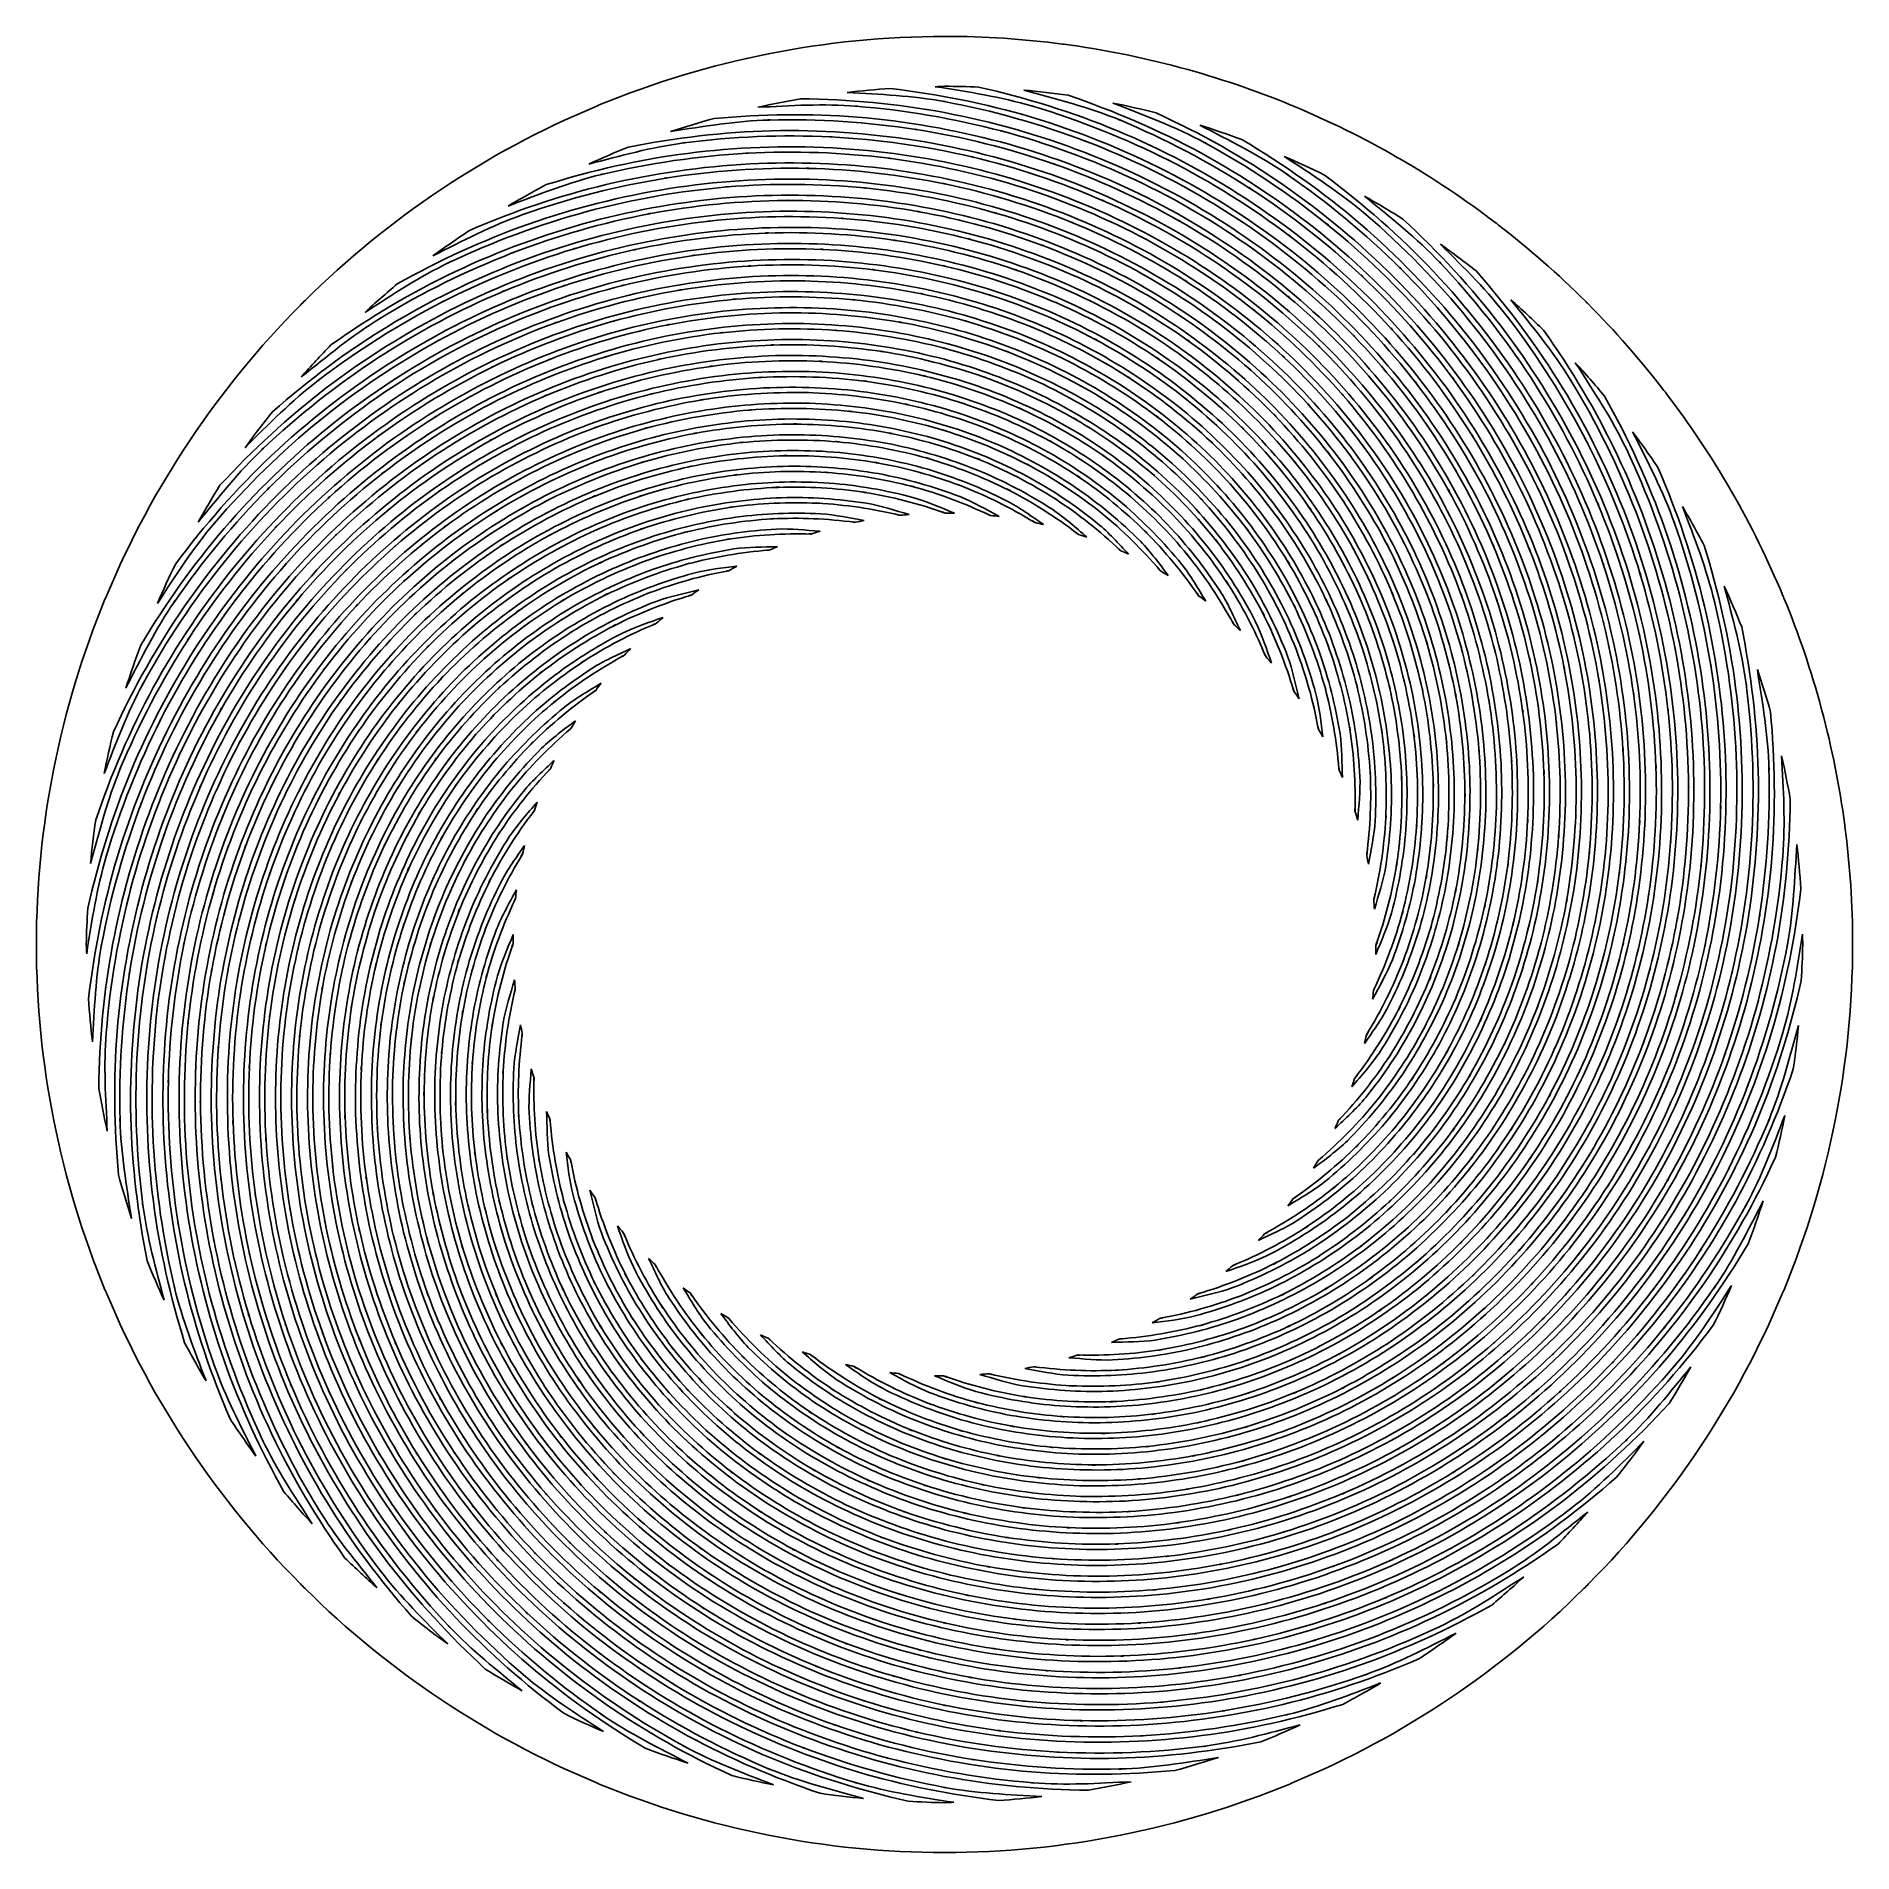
# Model space of a CAD drawing. Extents: x 1 to 151, y 102 to 252.
import ezdxf

# ---------------------------------------------------------------- set-up
doc = ezdxf.new("R2010")
doc.units = 0
doc.layers.add('Ebene_1', color=7, linetype='CONTINUOUS')

msp = doc.modelspace()

# ---------------------------------------------------------------- linework, layer by layer
at = {"layer": 'Ebene_1', "color": 7}
for p, q in [((76.254122, 252.245808), (76.254122, 252.245808)), ((71.762255, 247.942004), (71.762255, 247.942004)), ((76.254122, 248.118429), (76.254122, 248.118437)), ((82.810063, 247.808613), (82.810063, 247.808613)), ((64.369905, 247.087372), (64.369905, 247.087372)), ((69.073105, 246.475097), (68.872243, 246.490996)), ((68.971898, 246.473934), (68.971898, 246.473926)), ((76.347963, 246.84657), (76.150588, 246.883408)), ((76.248695, 246.855876), (76.248695, 246.855876)), ((83.623207, 246.455314), (83.430099, 246.512704)), ((83.524714, 246.475089), (83.524714, 246.475089)), ((90.150841, 246.736438), (90.150841, 246.736444)), ((61.875412, 245.345144), (61.674164, 245.340101)), ((61.775758, 245.333511), (61.775758, 245.333511)), ((69.067288, 245.568884), (69.067288, 245.568884)), ((74.000821, 244.544409), (73.79608, 244.576207)), ((73.896124, 244.551002), (73.896124, 244.551002)), ((90.817408, 245.30598), (90.631282, 245.383145)), ((90.720854, 245.336225), (90.720854, 245.336225)), ((97.340777, 244.902317), (97.340777, 244.902317)), ((54.835929, 243.469137), (54.636231, 243.442769)), ((54.736275, 243.446645), (54.736275, 243.446645)), ((61.964986, 244.443202), (61.964986, 244.443202)), ((66.978398, 243.940272), (66.771333, 243.950741)), ((66.874867, 243.936006), (66.874867, 243.936006)), ((67.000113, 243.035227), (67.000113, 243.035227)), ((81.047673, 244.411407), (80.847585, 244.46453)), ((80.945302, 244.428856), (80.945302, 244.428856)), ((88.042175, 243.542426), (87.84868, 243.616099)), ((87.941744, 243.570731), (87.941744, 243.570731)), ((97.851463, 243.410971), (97.674644, 243.507138)), ((97.758789, 243.450912), (97.758789, 243.450912)), ((60.057571, 242.605196), (59.850893, 242.59434)), ((59.957141, 242.59046), (59.957141, 242.59046)), ((60.175064, 241.70752), (60.175064, 241.70752)), ((71.813826, 242.166246), (71.602495, 242.193004)), ((71.706416, 242.170125), (71.706416, 242.170125)), ((78.624916, 242.274433), (78.416688, 242.323679)), ((78.519832, 242.289168), (78.519832, 242.289168)), ((85.408863, 241.670296), (85.206839, 241.740868)), ((85.304943, 241.696277), (85.304943, 241.696277)), ((94.907551, 241.946772), (94.722976, 242.04061)), ((94.81255, 241.984773), (94.81255, 241.984773)), ((104.295728, 242.32832), (104.295728, 242.328333)), ((48.031043, 240.867623), (47.835611, 240.820703)), ((47.934878, 240.835049), (47.934878, 240.835049)), ((53.314728, 240.554309), (53.109987, 240.521348)), ((53.213521, 240.528328), (53.213521, 240.528328)), ((65.05237, 241.346512), (64.8391, 241.351165)), ((64.945736, 241.339145), (64.945736, 241.339145)), ((65.102004, 240.442633), (65.102004, 240.442633)), ((76.356105, 240.053316), (76.140895, 240.09752)), ((76.245979, 240.065725), (76.245979, 240.065725)), ((92.092767, 240.360814), (91.900436, 240.451549)), ((91.992723, 240.397263), (91.992723, 240.397263)), ((104.649757, 240.790845), (104.483794, 240.904848)), ((104.560959, 240.840866), (104.560959, 240.840866)), ((58.413447, 239.824147), (58.200566, 239.806698)), ((58.30914, 239.805934), (58.30914, 239.805921)), ((58.556145, 238.930737), (58.556145, 238.930737)), ((63.295409, 238.701955), (63.075156, 238.700402)), ((63.184506, 238.691096), (63.184506, 238.691098)), ((69.790471, 239.719463), (69.571382, 239.741178)), ((69.680345, 239.720239), (69.680345, 239.720226)), ((82.920577, 239.698511), (82.711572, 239.765207)), ((82.81433, 239.721776), (82.81433, 239.721776)), ((89.412536, 238.659301), (89.210898, 238.747712)), ((89.308615, 238.693812), (89.308615, 238.693812)), ((101.568576, 239.642674), (101.39447, 239.755124)), ((101.476289, 239.691144), (101.476289, 239.691144)), ((110.943958, 239.04125), (110.943958, 239.04125)), ((41.535207, 237.568519), (41.345589, 237.501823)), ((41.445246, 237.527028), (41.445246, 237.527028)), ((46.822769, 237.809708), (46.622681, 237.755808)), ((46.726215, 237.774034), (46.726215, 237.774034)), ((51.969572, 237.616603), (51.760178, 237.576662)), ((51.866038, 237.587132), (51.866038, 237.587132)), ((56.942656, 237.010913), (56.724345, 236.986484)), ((63.374901, 237.801178), (63.374901, 237.801178)), ((67.931913, 237.213704), (67.705457, 237.229603)), ((67.817134, 237.211377), (67.817134, 237.211387)), ((74.246276, 237.755034), (74.022923, 237.794586)), ((74.13266, 237.764728), (74.13266, 237.764728)), ((80.582354, 237.633662), (80.364044, 237.696482)), ((80.470291, 237.654991), (80.470291, 237.654991)), ((95.75986, 236.94732), (95.568691, 237.05628)), ((98.603338, 238.359559), (98.421089, 238.470072)), ((98.507174, 238.406479), (98.507174, 238.406479)), ((111.136289, 237.474679), (110.983122, 237.605357)), ((111.052918, 237.533621), (111.052918, 237.533621)), ((56.834082, 236.988801), (56.834082, 236.988811)), ((61.709838, 236.01552), (61.482219, 236.007377)), ((61.594282, 236.000784), (61.594282, 236.000784)), ((67.945096, 236.310222), (67.945096, 236.310222)), ((78.396136, 235.483895), (78.168517, 235.542835)), ((78.279806, 235.502894), (78.279806, 235.502894)), ((86.870349, 236.850766), (86.660568, 236.935298)), ((86.759449, 236.884501), (86.759449, 236.884501)), ((93.04279, 235.414096), (92.842705, 235.520733)), ((95.660205, 236.992687), (95.660205, 236.992687)), ((104.869231, 235.688636), (104.699004, 235.817761)), ((104.777333, 235.746023), (104.777333, 235.746023)), ((107.952351, 236.654944), (107.791041, 236.784846)), ((107.86549, 236.712721), (107.86549, 236.712721)), ((40.653041, 234.401254), (40.460322, 234.326805)), ((40.560366, 234.355499), (40.560366, 234.355499)), ((45.792088, 234.747142), (45.587737, 234.685873)), ((45.693984, 234.707589), (45.693984, 234.707589)), ((50.801236, 234.664548), (50.586026, 234.61724)), ((50.694989, 234.630813), (50.694989, 234.630813)), ((55.645584, 234.17325), (55.421067, 234.141453)), ((55.532354, 234.146882), (55.532354, 234.146882)), ((61.816472, 235.118233), (61.816472, 235.118233)), ((66.240869, 234.656792), (66.006273, 234.666874)), ((66.122215, 234.650975), (66.122215, 234.650975)), ((72.296594, 235.388891), (72.064711, 235.423792)), ((72.180264, 235.395484), (72.180264, 235.395484)), ((84.471636, 234.941411), (84.25255, 235.02323)), ((84.357633, 234.972433), (84.357633, 234.972433)), ((92.937706, 235.458303), (92.937706, 235.458303)), ((101.893137, 234.581953), (101.714377, 234.709915)), ((101.797359, 234.638179), (101.797359, 234.638179)), ((117.21489, 235.07519), (117.21489, 235.07519)), ((35.419766, 233.609051), (35.238293, 233.52258)), ((35.332908, 233.557478), (35.332908, 233.557478)), ((60.294497, 233.29535), (60.060285, 233.281001)), ((60.177778, 233.277512), (60.177778, 233.277512)), ((66.281197, 233.754852), (66.281197, 233.754852)), ((70.509774, 232.963034), (70.269359, 232.992505)), ((70.388015, 232.966913), (70.388015, 232.966913)), ((76.365022, 233.258125), (76.129263, 233.312799)), ((76.245979, 233.274411), (76.245979, 233.274411)), ((82.219499, 232.939769), (81.990716, 233.018873)), ((82.103169, 232.968076), (82.103169, 232.968076)), ((90.457562, 233.766485), (90.248169, 233.870792)), ((90.347436, 233.809526), (90.347436, 233.809526)), ((99.031432, 233.340331), (98.842977, 233.467906)), ((98.932165, 233.395004), (98.932165, 233.395004)), ((110.821422, 232.377122), (110.665928, 232.52331)), ((113.988687, 233.015771), (113.841723, 233.162345)), ((113.909195, 233.08169), (113.909195, 233.08169)), ((117.240871, 233.498151), (117.10244, 233.644726)), ((117.166419, 233.563684), (117.166419, 233.563684)), ((39.948473, 231.24834), (39.751875, 231.165745)), ((39.853469, 231.19793), (39.853469, 231.19793)), ((44.938619, 231.689614), (44.730002, 231.620205)), ((44.836636, 231.645023), (44.836636, 231.645023)), ((49.807782, 231.707066), (49.587919, 231.652389)), ((49.699983, 231.669452), (49.699983, 231.669452)), ((54.523004, 231.320076), (54.291895, 231.281298)), ((54.408612, 231.289831), (54.408612, 231.289831)), ((60.427499, 232.402714), (60.427499, 232.402714)), ((64.717341, 232.057215), (64.474988, 232.061481)), ((64.596358, 232.048299), (64.596358, 232.048299)), ((64.784037, 231.157989), (64.784037, 231.157989)), ((74.492508, 230.964107), (74.247439, 231.013741)), ((88.008827, 232.011071), (87.788964, 232.113442)), ((87.89366, 232.052562), (87.89366, 232.052562)), ((96.287608, 231.971907), (96.089847, 232.097932)), ((96.182911, 232.025807), (96.182911, 232.025807)), ((107.746447, 231.587246), (107.582034, 231.733434)), ((107.657649, 231.652779), (107.657649, 231.652779)), ((110.73689, 232.443431), (110.73689, 232.443431)), ((34.873793, 230.36695), (34.689604, 230.272722)), ((34.786547, 230.311887), (34.786547, 230.311887)), ((59.050545, 230.550749), (58.809356, 230.52981)), ((58.931889, 230.529428), (58.931889, 230.529423)), ((59.212245, 229.663543), (59.212245, 229.663543)), ((68.887366, 230.485611), (68.638034, 230.509653)), ((68.760954, 230.485998), (68.760954, 230.485993)), ((74.365709, 230.978067), (74.365709, 230.978067)), ((80.117425, 230.853981), (79.878173, 230.929209)), ((79.992563, 230.881126), (79.992563, 230.881126)), ((85.699686, 230.156393), (85.47013, 230.256437)), ((85.580643, 230.195557), (85.580643, 230.195557)), ((93.668256, 230.482503), (93.460801, 230.606976)), ((93.558129, 230.535627), (93.558129, 230.535627)), ((101.898177, 229.577848), (101.715154, 229.724035)), ((101.801625, 229.641054), (101.801625, 229.641054)), ((104.769963, 230.652343), (104.595857, 230.798531)), ((104.675739, 230.717876), (104.675739, 230.717876)), ((123.034079, 230.478626), (123.034079, 230.478626)), ((29.752195, 229.032264), (29.580415, 228.927177)), ((29.67154, 228.972158), (29.67154, 228.972158)), ((39.419562, 228.117912), (39.219087, 228.027175)), ((39.323784, 228.063626), (39.323784, 228.063626)), ((44.260806, 228.644497), (44.047146, 228.566945)), ((44.157273, 228.596027), (44.157273, 228.596027)), ((48.989598, 228.752684), (48.763919, 228.689867)), ((48.878309, 228.710417), (48.878309, 228.710417)), ((53.573366, 228.460698), (53.335667, 228.414554)), ((53.457039, 228.426574), (53.457039, 228.426574)), ((63.362492, 229.423904), (63.111994, 229.421588)), ((63.23608, 229.411118), (63.23608, 229.411108)), ((63.454393, 228.528168), (63.454393, 228.528168)), ((72.780525, 228.609599), (72.524987, 228.655356)), ((72.651786, 228.620456), (72.651786, 228.620456)), ((78.168517, 228.691418), (77.919185, 228.76354)), ((78.041331, 228.715846), (78.041331, 228.715846)), ((83.535573, 228.209426), (83.295544, 228.307141)), ((83.412263, 228.246651), (83.412263, 228.246651)), ((91.178806, 228.879096), (90.960882, 229.002405)), ((91.063639, 228.931056), (91.063639, 228.931056)), ((99.137679, 228.370737), (98.944184, 228.516148)), ((99.032982, 228.435493), (99.032982, 228.435493)), ((113.253872, 227.997706), (113.105747, 228.160567)), ((113.173604, 228.070992), (113.173604, 228.070992)), ((116.394769, 228.462248), (116.255561, 228.623558)), ((116.317214, 228.537087), (116.317214, 228.537087)), ((119.611278, 228.766256), (119.4806, 228.92679)), ((119.538377, 228.840706), (119.538377, 228.840706)), ((122.896421, 228.905851), (122.773888, 229.065611)), ((122.827788, 228.980303), (122.827788, 228.980303)), ((34.503091, 227.157807), (34.315413, 227.05505)), ((34.415067, 227.09848), (34.415067, 227.09848)), ((57.978763, 227.790639), (57.730205, 227.762333)), ((57.855067, 227.765047), (57.855067, 227.765047)), ((62.177483, 226.765001), (61.918066, 226.756471)), ((62.048744, 226.748715), (62.048744, 226.748715)), ((67.430533, 227.965521), (67.171893, 227.983747)), ((67.298692, 227.962808), (67.298692, 227.962808)), ((67.456902, 227.066295), (67.456902, 227.066295)), ((76.375105, 226.460992), (76.11569, 226.529241)), ((88.823134, 227.16944), (88.594352, 227.291586)), ((88.702925, 227.21985), (88.702925, 227.21985)), ((96.494285, 227.036048), (96.290321, 227.181849)), ((96.386099, 227.099254), (96.386099, 227.099254)), ((107.228395, 226.61067), (107.060879, 226.775083)), ((107.136494, 226.685898), (107.136494, 226.685898)), ((110.196346, 227.37922), (110.038526, 227.54247)), ((110.108711, 227.454835), (110.108711, 227.454835)), ((29.547455, 225.750608), (29.374124, 225.637382)), ((29.465637, 225.685852), (29.465637, 225.685852)), ((39.062817, 225.018509), (38.858852, 224.919241)), ((43.75516, 225.620319), (43.536847, 225.534624)), ((43.65124, 225.567972), (43.65124, 225.567972)), ((48.344357, 225.809548), (48.112474, 225.738589)), ((48.231517, 225.763404), (48.231517, 225.763404)), ((52.795899, 225.603257), (52.550831, 225.54897)), ((52.675303, 225.564869), (52.675303, 225.564869)), ((57.078374, 225.022386), (56.820897, 224.986711)), ((62.299629, 225.873918), (62.299629, 225.873918)), ((66.140438, 225.410539), (65.872105, 225.423335)), ((66.005886, 225.404335), (66.005886, 225.404335)), ((71.230628, 226.203905), (70.96501, 226.244622)), ((71.095686, 226.212047), (71.095686, 226.212047)), ((76.242879, 226.482708), (76.242879, 226.482708)), ((81.519194, 226.1787), (81.267536, 226.273703)), ((81.388129, 226.214763), (81.388129, 226.214763)), ((86.605118, 225.360129), (86.365479, 225.480724)), ((86.479482, 225.409375), (86.479482, 225.409375)), ((93.972264, 225.582318), (93.75783, 225.727343)), ((93.857874, 225.645138), (93.857874, 225.645138)), ((104.356608, 225.698261), (104.179399, 225.863835)), ((104.261217, 225.771937), (104.261217, 225.771937)), ((128.343356, 225.295372), (128.343356, 225.295372)), ((24.593759, 223.887787), (24.434, 223.765641)), ((24.520471, 223.820315), (24.520471, 223.820315)), ((34.30378, 223.988991), (34.113385, 223.877317)), ((34.213042, 223.924235), (34.213042, 223.924235)), ((38.965099, 224.959569), (38.965099, 224.959569)), ((56.951575, 224.992527), (56.951575, 224.992527)), ((61.160762, 224.089425), (60.892817, 224.0743)), ((61.028923, 224.06926), (61.028923, 224.06926)), ((66.193175, 224.514026), (66.193175, 224.514026)), ((69.843595, 223.755171), (69.567892, 223.790843)), ((69.70361, 223.760211), (69.70361, 223.760211)), ((74.740289, 224.170467), (74.469629, 224.234447)), ((74.599531, 224.190242), (74.599531, 224.190242)), ((79.653657, 224.071586), (79.390753, 224.163874)), ((79.516389, 224.105711), (79.516389, 224.105711)), ((84.5298, 223.459693), (84.278528, 223.578736)), ((84.397574, 223.507777), (84.397574, 223.507777)), ((91.577815, 224.014973), (91.352135, 224.159608)), ((91.456832, 224.077789), (91.456832, 224.077789)), ((98.927899, 223.465123), (98.729364, 223.632249)), ((98.820875, 223.539572), (98.820875, 223.539572)), ((101.587578, 224.647805), (101.400287, 224.813768)), ((101.486758, 224.721867), (101.486758, 224.721867)), ((115.250475, 223.556634), (115.110877, 223.735783)), ((115.17292, 223.639616), (115.17292, 223.639616)), ((118.356471, 223.852112), (118.226182, 224.029319)), ((118.283959, 223.933931), (118.283959, 223.933931)), ((121.528387, 223.985502), (121.407017, 224.161161)), ((121.460917, 224.06577), (121.460917, 224.06577)), ((124.759245, 223.951767), (124.646016, 224.125486)), ((124.695262, 224.032809), (124.695262, 224.032809)), ((128.040511, 223.747802), (127.935427, 223.919582)), ((127.980407, 223.828458), (127.980407, 223.828458)), ((29.514495, 222.52014), (29.338837, 222.39838)), ((29.432677, 222.451504), (29.432677, 222.451504)), ((43.42052, 222.626), (43.197554, 222.531385)), ((43.313497, 222.56861), (43.313497, 222.56861)), ((47.869346, 222.886188), (47.631647, 222.806699)), ((47.753793, 222.835391), (47.753793, 222.835391)), ((52.189046, 222.756289), (51.937387, 222.693859)), ((52.06535, 222.713245), (52.06535, 222.713245)), ((56.347048, 222.255296), (56.081818, 222.211865)), ((56.215986, 222.221171), (56.215986, 222.221171)), ((61.308889, 223.203768), (61.308889, 223.203768)), ((65.017472, 222.830351), (64.739445, 222.836944)), ((64.877101, 222.820658), (64.877101, 222.820658)), ((89.315208, 222.34138), (89.077509, 222.486405)), ((89.189572, 222.403034), (89.189572, 222.403034)), ((96.382609, 222.156805), (96.173218, 222.324705)), ((96.270159, 222.230867), (96.270159, 222.230867)), ((109.267262, 222.495711), (109.108278, 222.678347)), ((109.178851, 222.580243), (109.178851, 222.580243)), ((112.218541, 223.102561), (112.069637, 223.28326)), ((112.135946, 223.185933), (112.135946, 223.185933)), ((24.733742, 220.602642), (24.572819, 220.471966)), ((24.660066, 220.530517), (24.660066, 220.530517)), ((34.273145, 220.869423), (34.080814, 220.749216)), ((34.181244, 220.800013), (34.181244, 220.800013)), ((38.876691, 221.958657), (38.66846, 221.85008)), ((38.776647, 221.894287), (38.776647, 221.894287)), ((60.313883, 221.405703), (60.036632, 221.383601)), ((60.177391, 221.381667), (60.177391, 221.381662)), ((60.486439, 220.525863), (60.486439, 220.525863)), ((65.096577, 221.937328), (65.096577, 221.937328)), ((68.621745, 221.271153), (68.334799, 221.302175)), ((68.477497, 221.273093), (68.477497, 221.273088)), ((73.264842, 221.827978), (72.983326, 221.888471)), ((73.120984, 221.84504), (73.120984, 221.84504)), ((77.941676, 221.896224), (77.667526, 221.985799)), ((77.799365, 221.928409), (77.799365, 221.928409)), ((82.599896, 221.475113), (82.336602, 221.592992)), ((82.462238, 221.521643), (82.462238, 221.521643)), ((87.188316, 220.569294), (86.938984, 220.714318)), ((87.058027, 220.629397), (87.058027, 220.629397)), ((93.957141, 220.729441), (93.736115, 220.898118)), ((93.837709, 220.80428), (93.837709, 220.80428)), ((103.634975, 220.841894), (103.455442, 221.028796)), ((103.537647, 220.926039), (103.537647, 220.926039)), ((106.404005, 221.739957), (106.234941, 221.924532)), ((106.310554, 221.824878), (106.310554, 221.824878)), ((29.647498, 219.347834), (29.47029, 219.217545)), ((29.56568, 219.275322), (29.56568, 219.275322)), ((43.254167, 219.669292), (43.026161, 219.565371)), ((43.144431, 219.606475), (43.144431, 219.606475)), ((47.563787, 219.991525), (47.319882, 219.903114)), ((47.445518, 219.935686), (47.445518, 219.935686)), ((51.751259, 219.927932), (51.492621, 219.857357)), ((51.625623, 219.880622), (51.625623, 219.880622)), ((55.784789, 219.497899), (55.511415, 219.446328)), ((55.648684, 219.459124), (55.648684, 219.459124)), ((64.06163, 220.232327), (63.773134, 220.232709)), ((63.915832, 220.21875), (63.915832, 220.218755)), ((64.16788, 219.343568), (64.16788, 219.343568)), ((71.952258, 219.442062), (71.657945, 219.498675)), ((71.800643, 219.456797), (71.800643, 219.456797)), ((76.38635, 219.660372), (76.100181, 219.74762)), ((76.239386, 219.69023), (76.239386, 219.69023)), ((80.81928, 219.414143), (80.543577, 219.53086)), ((80.675805, 219.459511), (80.675805, 219.459511)), ((91.65692, 219.18924), (91.423874, 219.359467)), ((91.532447, 219.263302), (91.532447, 219.263302)), ((100.966766, 219.806949), (100.775987, 219.995789)), ((100.862458, 219.892645), (100.862458, 219.892645)), ((116.814717, 219.092297), (116.685592, 219.287344)), ((116.741042, 219.184197), (116.741042, 219.184197)), ((119.877672, 219.226852), (119.757853, 219.419183)), ((119.809037, 219.317202), (119.809037, 219.317202)), ((122.997628, 219.19622), (122.885951, 219.386222)), ((122.932485, 219.287731), (122.932485, 219.287731)), ((126.166054, 218.996908), (126.063297, 219.184197)), ((126.10634, 219.085706), (126.10634, 219.085706)), ((133.08029, 219.58786), (133.08029, 219.58786)), ((20.001459, 218.232622), (19.855272, 218.093803)), ((19.933988, 218.155846), (19.933988, 218.155846)), ((34.407313, 217.80647), (34.212266, 217.676955)), ((34.31386, 217.731631), (34.31386, 217.731631)), ((38.856915, 218.945335), (38.645195, 218.828229)), ((38.757645, 218.877476), (38.757645, 218.877476)), ((59.635296, 218.722369), (59.347961, 218.6929)), ((59.493372, 218.694071), (59.493372, 218.694063)), ((63.272918, 217.625771), (62.973952, 217.619955)), ((63.122077, 217.608709), (63.122077, 217.608709)), ((67.565088, 218.761154), (67.266897, 218.786746)), ((67.413471, 218.759991), (67.413471, 218.759983)), ((67.6027, 217.869287), (67.6027, 217.869287)), ((85.202573, 218.705696), (84.940055, 218.851108)), ((85.065304, 218.765412), (85.065304, 218.765412)), ((89.486987, 217.543566), (89.241145, 217.715346)), ((89.355922, 217.618015), (89.355922, 217.618015)), ((95.956844, 217.349295), (95.743187, 217.542789)), ((98.40558, 218.64055), (98.203553, 218.831332)), ((98.295067, 218.727022), (98.295067, 218.727022)), ((108.041926, 217.741324), (107.882552, 217.945676)), ((107.951962, 217.837102), (107.951962, 217.837102)), ((110.889671, 218.344688), (110.740767, 218.545936)), ((110.805526, 218.438913), (110.805526, 218.438913)), ((113.816518, 218.796821), (113.677313, 218.994969)), ((113.736639, 218.891048), (113.736639, 218.891048)), ((129.375584, 218.625817), (129.281359, 218.810004)), ((129.320523, 218.713063), (129.320523, 218.713063)), ((132.617688, 218.079844), (132.531216, 218.261317)), ((132.566115, 218.166702), (132.566115, 218.166702)), ((25.037749, 217.386132), (24.876051, 217.246924)), ((24.963686, 217.309743), (24.963686, 217.309743)), ((29.942975, 216.241838), (29.763828, 216.102243)), ((29.859994, 216.164286), (29.859994, 216.164286)), ((43.252617, 216.75834), (43.019571, 216.645114)), ((43.140941, 216.690871), (43.140941, 216.690871)), ((47.423803, 217.132921), (47.174084, 217.035593)), ((47.30321, 217.072431), (47.30321, 217.072431)), ((51.480988, 217.126718), (51.214205, 217.046837)), ((51.349923, 217.073981), (51.349923, 217.073981)), ((55.390433, 216.757953), (55.10814, 216.698624)), ((55.252001, 216.71491), (55.252001, 216.71491)), ((59.123058, 216.047567), (58.826029, 216.010342)), ((58.97377, 216.014608), (58.97377, 216.014608)), ((63.405533, 216.742441), (63.405533, 216.742441)), ((66.673616, 216.233308), (66.363791, 216.253858)), ((66.516182, 216.228655), (66.516182, 216.228655)), ((70.800984, 217.021245), (70.495426, 217.073981)), ((70.644327, 217.033267), (70.644327, 217.033267)), ((74.988458, 217.372947), (74.689879, 217.457868)), ((74.836067, 217.400868), (74.836067, 217.400868)), ((79.190278, 217.285702), (78.901782, 217.401255)), ((79.040214, 217.329906), (79.040214, 217.329906)), ((83.35914, 216.759504), (83.08499, 216.904141)), ((83.214502, 216.81922), (83.214502, 216.81922)), ((93.626765, 215.940156), (93.400698, 216.135591)), ((93.502292, 216.028954), (93.502292, 216.028954)), ((95.841291, 217.435379), (95.841291, 217.435379)), ((102.61089, 216.098364), (102.429804, 216.309697)), ((102.510459, 216.195307), (102.510459, 216.195307)), ((105.280263, 216.990223), (105.110033, 217.198454)), ((105.185648, 217.086001), (105.185648, 217.086001)), ((20.483451, 214.979664), (20.337263, 214.8327)), ((20.416755, 214.899396), (20.416755, 214.899396)), ((34.703176, 214.807884), (34.504641, 214.668676)), ((34.609725, 214.728779), (34.609725, 214.728779)), ((39.000387, 215.987464), (38.78479, 215.860664)), ((38.898793, 215.914177), (38.898793, 215.914177)), ((62.650942, 215.018052), (62.340344, 215.006419)), ((62.496611, 214.9975), (62.496611, 214.9975)), ((66.735269, 215.345313), (66.735269, 215.345325)), ((69.813736, 214.573285), (69.495382, 214.622532)), ((69.650873, 214.582592), (69.650873, 214.582592)), ((73.750713, 215.042094), (73.439338, 215.124299)), ((73.589789, 215.068462), (73.589789, 215.068462)), ((77.71522, 215.09638), (77.413928, 215.21116)), ((77.55934, 215.139035), (77.55934, 215.139035)), ((81.663829, 214.736535), (81.376496, 214.881947)), ((81.513378, 214.795475), (81.513378, 214.795475)), ((87.450834, 215.800174), (87.192582, 215.973117)), ((87.312402, 215.875013), (87.312402, 215.875013)), ((91.419608, 214.418181), (91.180745, 214.61749)), ((91.290482, 214.506589), (91.290482, 214.506589)), ((100.040785, 215.070399), (99.848064, 215.285222)), ((99.933761, 215.16928), (99.933761, 215.16928)), ((114.9961, 214.499223), (114.869301, 214.71482)), ((114.922811, 214.600817), (114.922811, 214.600817)), ((117.953972, 214.642695), (117.836479, 214.854415)), ((117.885336, 214.743515), (117.885336, 214.743515)), ((120.966904, 214.622919), (120.858717, 214.83115)), ((120.903698, 214.721413), (120.903698, 214.721413)), ((124.026756, 214.436793), (123.927875, 214.640758)), ((123.968592, 214.532571), (123.968592, 214.532571)), ((25.501904, 214.245625), (25.33943, 214.097497)), ((25.427453, 214.164193), (25.427453, 214.164193)), ((30.397048, 213.209904), (30.216349, 213.061003)), ((30.313678, 213.127309), (30.313678, 213.127309)), ((39.302845, 213.092024), (39.083369, 212.955143)), ((39.198535, 213.012919), (39.198535, 213.012919)), ((43.412764, 213.900902), (43.173902, 213.777593)), ((43.298761, 213.828), (43.298761, 213.828)), ((47.447458, 214.318911), (47.191144, 214.21189)), ((47.322985, 214.252991), (47.322985, 214.252991)), ((51.374741, 214.360402), (51.100201, 214.27238)), ((51.243676, 214.304178), (51.243676, 214.304178)), ((55.160876, 214.043987), (54.869277, 213.976515)), ((55.018955, 213.99668), (55.018955, 213.99668)), ((58.776785, 213.389053), (58.469287, 213.344846)), ((58.624391, 213.352215), (58.624391, 213.352215)), ((62.805273, 214.141704), (62.805273, 214.141704)), ((65.947333, 213.695385), (65.625486, 213.711284)), ((65.785246, 213.687632), (65.785246, 213.687632)), ((85.553112, 213.965658), (85.282064, 214.140541)), ((85.408863, 214.040108), (85.408863, 214.040108)), ((97.576537, 213.911759), (97.371409, 214.130845)), ((97.462534, 214.012966), (97.462534, 214.012966)), ((106.52809, 213.130412), (106.369883, 213.359582)), ((106.438129, 213.237823), (106.438129, 213.237823)), ((109.275792, 213.738816), (109.12883, 213.962945)), ((109.192423, 213.843512), (109.192423, 213.843512)), ((112.100658, 214.196765), (111.963779, 214.416628)), ((112.021943, 214.300299), (112.021943, 214.300299)), ((127.126549, 214.080435), (127.035811, 214.28091)), ((127.072262, 214.176216), (127.072262, 214.176216)), ((130.256974, 213.551137), (130.174382, 213.747735)), ((130.206564, 213.646141), (130.206564, 213.646141)), ((133.410277, 212.84618), (133.335439, 213.039675)), ((137.195252, 213.415419), (137.195252, 213.415419)), ((16.025318, 212.127653), (15.894254, 211.974872)), ((15.967929, 212.046611), (15.967929, 212.046611)), ((21.122487, 211.813175), (20.9763, 211.657294)), ((21.055404, 211.72748), (21.055404, 211.72748)), ((35.154922, 211.881034), (34.953284, 211.73252)), ((35.063021, 211.798829), (35.063021, 211.798829)), ((47.631647, 211.556863), (47.367579, 211.439757)), ((51.430191, 211.637519), (51.147509, 211.539801)), ((51.292923, 211.575086), (51.292923, 211.575086)), ((62.193769, 212.418475), (61.871535, 212.400639)), ((62.033232, 212.394047), (62.033232, 212.394047)), ((62.374855, 211.549494), (62.374855, 211.549494)), ((66.033804, 212.812834), (66.033804, 212.812834)), ((68.903651, 212.119123), (68.658973, 212.152858)), ((72.592459, 212.695728), (72.349717, 212.755831)), ((76.329737, 212.879917), (76.082342, 212.969489)), ((80.049953, 212.678666), (79.817681, 212.791506)), ((83.729068, 212.090428), (83.513857, 212.224594)), ((89.340413, 212.792282), (89.089141, 212.994307)), ((89.203918, 212.881854), (89.203918, 212.881854)), ((95.222029, 212.629809), (95.005658, 212.852386)), ((95.102599, 212.731403), (95.102599, 212.731403)), ((101.2921, 211.482412), (101.111403, 211.721274)), ((101.189343, 211.594475), (101.189343, 211.594475)), ((103.864534, 212.376985), (103.695468, 212.61042)), ((103.768367, 212.486724), (103.768367, 212.486724)), ((133.364133, 212.939633), (133.364133, 212.939633)), ((136.577153, 211.964403), (136.51046, 212.154021)), ((136.536052, 212.054364), (136.536052, 212.054364)), ((26.120389, 211.18771), (25.95714, 211.030279)), ((26.04555, 211.101238), (26.04555, 211.101238)), ((31.004289, 210.258625), (30.821263, 210.099642)), ((30.920531, 210.170991), (30.920531, 210.170991)), ((39.761181, 210.267158), (39.536665, 210.120194)), ((39.657261, 210.184176), (39.657261, 210.184176)), ((43.730732, 211.104728), (43.48605, 210.971339)), ((43.614789, 211.026789), (43.614789, 211.026789)), ((47.504071, 211.485125), (47.504071, 211.485125)), ((55.094181, 211.364142), (54.793275, 211.28814)), ((54.94683, 211.311408), (54.94683, 211.311408)), ((58.594146, 210.756129), (58.275792, 210.704555)), ((58.436326, 210.714638), (58.436326, 210.714638)), ((62.457447, 210.110895), (62.457447, 210.110887)), ((65.302092, 211.159404), (65.051594, 211.167934)), ((87.332177, 211.11675), (87.13054, 211.273794)), ((92.984627, 211.22959), (92.755457, 211.45682)), ((92.857438, 211.333897), (92.857438, 211.333897)), ((98.816609, 210.453284), (98.624667, 210.697576)), ((98.708812, 210.56651), (98.708812, 210.56651)), ((110.113364, 209.768878), (109.979973, 210.01356)), ((112.909536, 210.086846), (112.786616, 210.325321)), ((112.837024, 210.200072), (112.837024, 210.200072)), ((115.766587, 210.24738), (115.653361, 210.480428)), ((115.699118, 210.359056), (115.699118, 210.359056)), ((118.677928, 210.245443), (118.574008, 210.473449)), ((118.615109, 210.355179), (118.615109, 210.355179)), ((121.634247, 210.07909), (121.540019, 210.302056)), ((121.577633, 210.184176), (121.577633, 210.184176)), ((16.845053, 208.943715), (16.715152, 208.782404)), ((16.787276, 208.856856), (16.787276, 208.856856)), ((21.912365, 208.737811), (21.766177, 208.5734)), ((21.846832, 208.649013), (21.846832, 208.649013)), ((35.758672, 209.033289), (35.554321, 208.873918)), ((35.662895, 208.943328), (35.662895, 208.943328)), ((47.971327, 208.85453), (47.70028, 208.727731)), ((47.841427, 208.778138), (47.841427, 208.778138)), ((51.644625, 208.965817), (51.352636, 208.858406)), ((51.502703, 208.897571), (51.502703, 208.897571)), ((55.188408, 208.726567), (54.877033, 208.642033)), ((55.036017, 208.669178), (55.036017, 208.669178)), ((61.826555, 209.829758), (61.567527, 209.811145)), ((90.816244, 209.768878), (90.627792, 209.950741)), ((96.445428, 209.294643), (96.241464, 209.544751)), ((96.330649, 209.410583), (96.330649, 209.410583)), ((104.733515, 208.677321), (104.578795, 208.934022)), ((104.643554, 208.79908), (104.643554, 208.79908)), ((107.385439, 209.297743), (107.241578, 209.548241)), ((107.301681, 209.4164), (107.301681, 209.4164)), ((110.035423, 209.884821), (110.035423, 209.884821)), ((124.628956, 209.74445), (124.543258, 209.96276)), ((124.576606, 209.84837), (124.576606, 209.84837)), ((127.653134, 209.239193), (127.575579, 209.45285)), ((127.604663, 209.342724), (127.604663, 209.342724)), ((130.698251, 208.560604), (130.628841, 208.769608)), ((130.654046, 208.662198), (130.654046, 208.662198)), ((26.889327, 208.219758), (26.724527, 208.052245)), ((26.814876, 208.128634), (26.814876, 208.128634)), ((31.759653, 207.395371), (31.575078, 207.226305)), ((31.674732, 207.30192), (31.674732, 207.30192)), ((40.369198, 207.519454), (40.140415, 207.361247)), ((40.261011, 207.428719), (40.261011, 207.428719)), ((44.201867, 208.376802), (43.951369, 208.23333)), ((44.084761, 208.29421), (44.084761, 208.29421)), ((58.509614, 208.144919), (58.243994, 208.097612)), ((59.109875, 208.490029), (59.109875, 208.490029)), ((94.140554, 208.063488), (93.967611, 208.268616)), ((99.684427, 207.008768), (99.507994, 207.278265)), ((99.582446, 207.136343), (99.582446, 207.136343)), ((102.164184, 207.912647), (101.998997, 208.175941)), ((102.069569, 208.035182), (102.069569, 208.035182)), ((133.755776, 207.707519), (133.69451, 207.911873)), ((133.716225, 207.805626), (133.716225, 207.805626)), ((12.708765, 205.640734), (12.594762, 205.475547)), ((12.660294, 205.554262), (12.660294, 205.554262)), ((17.811363, 205.860597), (17.682237, 205.690367)), ((17.753974, 205.768696), (17.753974, 205.768696)), ((22.847266, 205.761329), (22.701078, 205.587223)), ((22.781733, 205.667102), (22.781733, 205.667102)), ((36.509387, 206.272015), (36.301156, 206.101399)), ((36.412443, 206.176238), (36.412443, 206.176238)), ((44.822289, 205.725266), (44.565588, 205.570161)), ((44.699367, 205.634141), (44.699367, 205.634141)), ((48.46379, 206.219666), (48.184597, 206.082397)), ((48.330011, 206.13746), (48.330011, 206.13746)), ((52.013002, 206.351894), (51.712095, 206.235565)), ((51.868752, 206.279382), (51.868752, 206.279382)), ((55.383066, 206.122338), (55.117835, 206.045949)), ((55.959672, 206.53298), (55.959672, 206.53298)), ((97.265552, 206.022681), (97.113548, 206.247587)), ((107.863164, 205.52867), (107.736365, 205.79933)), ((107.786388, 205.659346), (107.786388, 205.659346)), ((110.565111, 205.868353), (110.448394, 206.132031)), ((110.494148, 205.995152), (110.494148, 205.995152)), ((113.327547, 206.052152), (113.220524, 206.308853)), ((113.261628, 206.176238), (113.261628, 206.176238)), ((116.141168, 206.075807), (116.044227, 206.325526)), ((116.081455, 206.194463), (116.081455, 206.194463)), ((118.999772, 205.936209), (118.911751, 206.179728)), ((118.944709, 206.053315), (118.944709, 206.053315)), ((121.894824, 205.630651), (121.815333, 205.868353)), ((121.844027, 205.746207), (121.844027, 205.746207)), ((136.818345, 206.677228), (136.764445, 206.876929)), ((136.782281, 206.774172), (136.782281, 206.774172)), ((139.875871, 205.468954), (139.82895, 205.664389)), ((139.843299, 205.565119), (139.843299, 205.565119)), ((140.641705, 206.848621), (140.641705, 206.848621)), ((27.801737, 205.348358), (27.636162, 205.171152)), ((27.728062, 205.25297), (27.728062, 205.25297)), ((32.657716, 204.626341), (32.471201, 204.446806)), ((32.572797, 204.527848), (32.572797, 204.527848)), ((41.123012, 204.855898), (40.889577, 204.686831)), ((41.013275, 204.759733), (41.013275, 204.759733)), ((53.022742, 204.256414), (53.022742, 204.256414)), ((102.667116, 204.396396), (102.520152, 204.683342)), ((102.580255, 204.531727), (102.580255, 204.531727)), ((105.228302, 205.03621), (105.091034, 205.3154)), ((105.146097, 205.169988), (105.146097, 205.169988)), ((124.818185, 205.155253), (124.747223, 205.387522)), ((124.772041, 205.267703), (124.772041, 205.267703)), ((127.760931, 204.510012), (127.698501, 204.736078)), ((127.71983, 204.618972), (127.71983, 204.618972)), ((13.856937, 202.559942), (13.744485, 202.385836)), ((18.918044, 202.884889), (18.790082, 202.70613)), ((18.861818, 202.789112), (18.861818, 202.789112)), ((23.921762, 202.889929), (23.775963, 202.706517)), ((23.857005, 202.791049), (23.857005, 202.791049)), ((28.851805, 202.579331), (28.685841, 202.392039)), ((37.401244, 203.602643), (37.1903, 203.421167)), ((37.302366, 203.500272), (37.302366, 203.500272)), ((45.58696, 203.155937), (45.324056, 202.99036)), ((45.462101, 203.05977), (45.462101, 203.05977)), ((49.103214, 203.658867), (48.816655, 203.511516)), ((48.965557, 203.570458), (48.965557, 203.570458)), ((52.472891, 203.780239), (52.222783, 203.678645)), ((100.153624, 203.677868), (100.030702, 203.908201)), ((130.7157, 203.691441), (130.661026, 203.912078)), ((130.678475, 203.798851), (130.678475, 203.798851)), ((133.673184, 202.698761), (133.625874, 202.913584)), ((133.639447, 202.805008), (133.639447, 202.805008)), ((13.808466, 202.467655), (13.808466, 202.467655)), ((28.777742, 202.478511), (28.777742, 202.478511)), ((33.69305, 201.958519), (33.504208, 201.76735)), ((33.606189, 201.853046), (33.606189, 201.853046)), ((38.429598, 201.032535), (38.214775, 200.839816)), ((42.017198, 202.283466), (41.778336, 202.102767)), ((41.905135, 202.180709), (41.905135, 202.180709)), ((49.821742, 201.144988), (49.591798, 201.022066)), ((50.327001, 201.680492), (50.327001, 201.680492)), ((102.789262, 201.026332), (102.687279, 201.276827)), ((105.360918, 201.486608), (105.244201, 201.787126)), ((105.287242, 201.633185), (105.287242, 201.633185)), ((107.974453, 201.855372), (107.867043, 202.147361)), ((107.906207, 201.997296), (107.906207, 201.997296)), ((110.646153, 202.069419), (110.548435, 202.352488)), ((110.583723, 202.206301), (110.583723, 202.206301)), ((113.369038, 202.125258), (113.280627, 202.399406)), ((113.311649, 202.258261), (113.311649, 202.258261)), ((116.135352, 202.019009), (116.055473, 202.285792)), ((116.082618, 202.150074), (116.082618, 202.150074)), ((118.936566, 201.747962), (118.865607, 202.007376)), ((118.888872, 201.874761), (118.888872, 201.874761)), ((121.764923, 201.310951), (121.702493, 201.562223)), ((121.721882, 201.435037), (121.721882, 201.435037)), ((136.625237, 201.530038), (136.585296, 201.739819)), ((136.595768, 201.633572), (136.595768, 201.633572)), ((15.140439, 199.595091), (15.029538, 199.412842)), ((15.094294, 199.500477), (15.094294, 199.500477)), ((20.15928, 200.022409), (20.032093, 199.834343)), ((20.104605, 199.922752), (20.104605, 199.922752)), ((25.129262, 200.129432), (24.983462, 199.93555)), ((25.064505, 200.024735), (25.064505, 200.024735)), ((30.034488, 199.919262), (29.867361, 199.720727)), ((29.960037, 199.812241), (29.960037, 199.812241)), ((38.330717, 200.925514), (38.330717, 200.925514)), ((43.047103, 199.808362), (42.802421, 199.61642)), ((42.935037, 199.701338), (42.935037, 199.701338)), ((46.490842, 200.675793), (46.221345, 200.499747)), ((46.364817, 200.574973), (46.364817, 200.574973)), ((124.611894, 200.704098), (124.557607, 200.948779)), ((124.573116, 200.824694), (124.573116, 200.824694)), ((127.469332, 199.926242), (127.423188, 200.16433)), ((127.435597, 200.042571), (127.435597, 200.042571)), ((139.562943, 200.185269), (139.529985, 200.389623)), ((139.536964, 200.286476), (139.536964, 200.286476)), ((143.382816, 199.957263), (143.382816, 199.957263)), ((10.089025, 198.842827), (9.99286, 198.666007)), ((10.049086, 198.750152), (10.049086, 198.750152)), ((34.859446, 199.396943), (34.668278, 199.194919)), ((34.773749, 199.287206), (34.773749, 199.287206)), ((39.587851, 198.567514), (39.369152, 198.362775)), ((39.487031, 198.45351), (39.487031, 198.45351)), ((47.477316, 198.257302), (47.252413, 198.104911)), ((47.903081, 198.828481), (47.903081, 198.828481)), ((105.130585, 198.11732), (105.054583, 198.382164)), ((107.734815, 198.311589), (107.65067, 198.622966)), ((107.677814, 198.462043), (107.677814, 198.462043)), ((110.372779, 198.405429), (110.296777, 198.706722)), ((110.320432, 198.552391), (110.320432, 198.552391)), ((113.052621, 198.338734), (112.985151, 198.630333)), ((113.005314, 198.480655), (113.005314, 198.480655)), ((115.766587, 198.109564), (115.707261, 198.39147)), ((115.723546, 198.248385), (115.723546, 198.248385)), ((130.32871, 198.976995), (130.289935, 199.208102)), ((130.298465, 199.091385), (130.298465, 199.091385)), ((133.181497, 197.85364), (133.150476, 198.078543)), ((142.477774, 198.664068), (142.451405, 198.863379)), ((142.455282, 198.763724), (142.455282, 198.763724)), ((16.552291, 196.751223), (16.443329, 196.560055)), ((16.506922, 196.651569), (16.506922, 196.651569)), ((21.528089, 197.279361), (21.401678, 197.081213)), ((21.47419, 197.175051), (21.47419, 197.175051)), ((26.463561, 197.485651), (26.318149, 197.281687)), ((26.39958, 197.376302), (26.39958, 197.376302)), ((31.342805, 197.373975), (31.175292, 197.164581)), ((31.267967, 197.260359), (31.267967, 197.260359)), ((36.150315, 196.948208), (35.956821, 196.73455)), ((36.064231, 196.832654), (36.064231, 196.832654)), ((44.204967, 197.436792), (43.955248, 197.232827)), ((44.08825, 197.321238), (44.08825, 197.321238)), ((118.506148, 197.714821), (118.454962, 197.988195)), ((118.467758, 197.848986), (118.467758, 197.848986)), ((121.263932, 197.152948), (121.220502, 197.417792)), ((121.229808, 197.284014), (121.229808, 197.284014)), ((124.031022, 196.421623), (123.994958, 196.678711)), ((124.000777, 196.550362), (124.000777, 196.550362)), ((133.155905, 197.962603), (133.155905, 197.962603)), ((136.01916, 196.556954), (135.994731, 196.775654)), ((135.997048, 196.665528), (135.997058, 196.665528)), ((11.552838, 195.899304), (11.458999, 195.714342)), ((11.514449, 195.80314), (11.514449, 195.80314)), ((40.870191, 196.213395), (40.647224, 195.997021)), ((40.76937, 196.094739), (40.76937, 196.094739)), ((45.436122, 195.131917), (45.230994, 194.958974)), ((45.779682, 195.729075), (45.779682, 195.729075)), ((107.153166, 194.990772), (107.105859, 195.256003)), ((109.764763, 194.905464), (109.713192, 195.223431)), ((109.723272, 195.063284), (109.723272, 195.063284)), ((112.397687, 194.722825), (112.353483, 195.030323)), ((126.799275, 195.520847), (126.770967, 195.769792)), ((126.773683, 195.644156), (126.773683, 195.644156)), ((138.814571, 195.190857), (138.814558, 195.190857)), ((138.832783, 195.08655), (138.815334, 195.299044)), ((18.085513, 194.034156), (17.978878, 193.834069)), ((18.041308, 193.929072), (18.041308, 193.929072)), ((23.017494, 194.660395), (22.892634, 194.452165)), ((22.963983, 194.549495), (22.963983, 194.549495)), ((27.917679, 194.963627), (27.772267, 194.749193)), ((27.855637, 194.850401), (27.855637, 194.850401)), ((32.770556, 194.948505), (32.601492, 194.727478)), ((32.696494, 194.830236), (32.696494, 194.830236)), ((37.560227, 194.618128), (37.363632, 194.391675)), ((37.472982, 194.495982), (37.472982, 194.495982)), ((42.27002, 193.97599), (42.04279, 193.746821)), ((42.165713, 193.848804), (42.165713, 193.848804)), ((112.360849, 194.875219), (112.360849, 194.875219)), ((115.055816, 194.376552), (115.018979, 194.673968)), ((115.023242, 194.523903), (115.023242, 194.523903)), ((117.731005, 193.864703), (117.701147, 194.152036)), ((117.702318, 194.008562), (117.702311, 194.008562)), ((129.538065, 194.567721), (129.538057, 194.567721)), ((129.559386, 194.449065), (129.538447, 194.690254)), ((141.59871, 193.544409), (141.59871, 193.544409)), ((141.613833, 193.441652), (141.602587, 193.648717)), ((13.139184, 193.08452), (13.048059, 192.891412)), ((13.102734, 192.984089), (13.102734, 192.984089)), ((24.620514, 192.170169), (24.497205, 191.952245)), ((24.568554, 192.055003), (24.568554, 192.055003)), ((29.485025, 192.569178), (29.340001, 192.343501)), ((29.422983, 192.449748), (29.422983, 192.449748)), ((34.31037, 192.648283), (34.14053, 192.415624)), ((34.236308, 192.523811), (34.236308, 192.523811)), ((39.081429, 192.410971), (38.882118, 192.172109)), ((38.993021, 192.281846), (38.993021, 192.281846)), ((44.019615, 192.446646), (44.019615, 192.446646)), ((120.389914, 193.324159), (120.389909, 193.324159)), ((120.414337, 193.185725), (120.391848, 193.463364)), ((123.077896, 192.470687), (123.077896, 192.470687)), ((123.098059, 192.338848), (123.082936, 192.606793)), ((132.286148, 193.322219), (132.286148, 193.322219)), ((132.303984, 193.205503), (132.289638, 193.439325)), ((135.024156, 191.790161), (135.016013, 192.017391)), ((145.389112, 192.814634), (145.389112, 192.814634)), ((8.194018, 191.808774), (8.116853, 191.622645)), ((8.163773, 191.71222), (8.163773, 191.71222)), ((19.733514, 191.448926), (19.628817, 191.239145)), ((19.690859, 191.339578), (19.690859, 191.339578)), ((43.730342, 191.806834), (43.549256, 191.619155)), ((108.838005, 191.673832), (108.819779, 191.93247)), ((111.402683, 191.466378), (111.402683, 191.466378)), ((111.427112, 191.305841), (111.409273, 191.628075)), ((114.006136, 191.003386), (114.006136, 191.003386)), ((114.026688, 190.849055), (114.015056, 191.159653)), ((116.634018, 190.227079), (116.628589, 190.526048)), ((125.757351, 191.451252), (125.757351, 191.451252)), ((125.773637, 191.322516), (125.765105, 191.581931)), ((135.009808, 191.905715), (135.009808, 191.905715)), ((144.341758, 191.725792), (144.341758, 191.725792)), ((144.353778, 191.624195), (144.348351, 191.825446)), ((9.957185, 189.033538), (9.88351, 188.840046)), ((14.840308, 190.403902), (14.752286, 190.202264)), ((14.805022, 190.298041), (14.805022, 190.298041)), ((26.330558, 189.814498), (26.208412, 189.585718)), ((26.280148, 189.694291), (26.280148, 189.694291)), ((31.158619, 190.306571), (31.013205, 190.069259)), ((31.098514, 190.183262), (31.098514, 190.183262)), ((35.956044, 190.478351), (35.784654, 190.232896)), ((35.881595, 190.346899), (35.881595, 190.346899)), ((40.707328, 190.332163), (40.505303, 190.080892)), ((40.617753, 190.195671), (40.617753, 190.195671)), ((116.616956, 190.375981), (116.616956, 190.375981)), ((119.227381, 189.584165), (119.227389, 189.584165)), ((119.240961, 189.437977), (119.241343, 189.726863)), ((128.41975, 190.261591), (128.419744, 190.261591)), ((128.432154, 190.137118), (128.430219, 190.387613)), ((131.065852, 188.782656), (131.069728, 189.024622)), ((137.699732, 190.314714), (137.699735, 190.314714)), ((137.710591, 190.203814), (137.709038, 190.424451)), ((9.928878, 188.933107), (9.928878, 188.933107)), ((16.649619, 187.862489), (16.564311, 187.651545)), ((16.616272, 187.752365), (16.616272, 187.752365)), ((21.488925, 189.000193), (21.386168, 188.78033)), ((21.44821, 188.886577), (21.44821, 188.886577)), ((28.139481, 187.596484), (28.018886, 187.356845)), ((32.930316, 188.179682), (32.785292, 187.929961)), ((32.869823, 188.04823), (32.869823, 188.04823)), ((37.699825, 188.442587), (37.52688, 188.184335)), ((37.624986, 188.304155), (37.624986, 188.304155)), ((42.382473, 188.322767), (42.226203, 188.121903)), ((42.611253, 188.999416), (42.611253, 188.999416)), ((110.168038, 188.197905), (110.176181, 188.447627)), ((112.696266, 187.714364), (112.696266, 187.714364)), ((112.704022, 187.552277), (112.719921, 187.874121)), ((121.829292, 188.622896), (121.829292, 188.622896)), ((121.838988, 188.482525), (121.845578, 188.760554)), ((124.419175, 187.359172), (124.431971, 187.627892)), ((131.056546, 188.905576), (131.056546, 188.905576)), ((140.347392, 188.553874), (140.347392, 188.553874)), ((140.354759, 188.447627), (140.359412, 188.66051)), ((11.829314, 186.400227), (11.758741, 186.198592)), ((11.803722, 186.297083), (11.803722, 186.297083)), ((23.343605, 186.691439), (23.243561, 186.461496)), ((23.304053, 186.57162), (23.304053, 186.57162)), ((28.090235, 187.470848), (28.090235, 187.470848)), ((34.793914, 186.193936), (34.648889, 185.931421)), ((34.733421, 186.055117), (34.733421, 186.055117)), ((39.534338, 186.544478), (39.359458, 186.273428)), ((39.459889, 186.400227), (39.459889, 186.400227)), ((115.237289, 186.983428), (115.237289, 186.983428)), ((115.241942, 186.825994), (115.262494, 187.135819)), ((117.768627, 186.086915), (117.76862, 186.086915)), ((117.76979, 185.934911), (117.795382, 186.23349)), ((124.412969, 187.493724), (124.412969, 187.493724)), ((126.971442, 186.200918), (126.971442, 186.200918)), ((126.974158, 186.069464), (126.992381, 186.327717)), ((133.659612, 187.377784), (133.659612, 187.377784)), ((133.665428, 187.259515), (133.675511, 187.493337)), ((142.944642, 186.624743), (142.944642, 186.624743)), ((142.948906, 186.52121), (142.959375, 186.728277)), ((7.044296, 184.614571), (6.987294, 184.421463)), ((7.024132, 184.51414), (7.024132, 184.51414)), ((18.558586, 185.463), (18.47638, 185.243526)), ((18.527565, 185.35016), (18.527565, 185.35016)), ((25.290184, 184.526936), (25.192855, 184.28691)), ((30.039916, 185.521166), (29.920873, 185.269894)), ((29.991834, 185.388937), (29.991834, 185.388937)), ((41.409571, 184.720431), (41.275403, 184.505221)), ((41.572045, 185.426552), (41.572045, 185.426552)), ((111.12737, 184.596345), (111.161492, 184.840637)), ((120.279787, 184.877862), (120.310419, 185.165197)), ((120.281724, 185.024439), (120.281722, 185.024439)), ((129.493858, 184.612244), (129.518287, 184.861966)), ((129.494245, 184.736717), (129.49424, 184.736717)), ((136.219624, 185.680537), (136.219635, 185.680537)), ((136.221951, 185.567697), (136.238237, 185.794153)), ((145.482183, 184.525386), (145.482176, 184.525386)), ((145.483347, 184.426892), (145.499633, 184.627367)), ((146.638103, 185.501001), (146.638103, 185.501001)), ((13.801486, 183.912716), (13.734791, 183.702936)), ((13.777833, 183.804917), (13.777833, 183.804917)), ((20.55984, 183.210862), (20.481124, 182.98208)), ((20.530758, 183.092593), (20.530758, 183.092593)), ((25.252571, 184.401687), (25.252571, 184.401687)), ((32.024497, 183.591259), (31.907004, 183.327968)), ((31.97719, 183.452051), (31.97719, 183.452051)), ((36.740493, 184.35089), (36.595469, 184.076353)), ((36.681166, 184.206642), (36.681166, 184.206642)), ((113.581922, 183.685874), (113.631166, 184.004228)), ((113.591228, 183.848734), (113.591228, 183.848734)), ((116.029494, 182.698623), (116.082618, 183.004571)), ((122.763419, 183.656015), (122.79948, 183.932105)), ((122.768459, 183.794447), (122.768459, 183.794447)), ((131.971671, 182.989836), (132.001142, 183.230638)), ((131.975547, 183.111982), (131.975547, 183.111982)), ((138.728099, 183.709139), (138.749814, 183.928615)), ((138.728876, 183.819652), (138.728863, 183.819652)), ((9.088592, 182.039423), (9.03508, 181.838562)), ((9.071143, 181.937442), (9.071143, 181.937442)), ((15.866334, 181.573718), (15.803516, 181.355407)), ((27.320909, 182.510558), (27.226294, 182.259286)), ((27.284459, 182.378332), (27.284459, 182.378332)), ((34.085467, 181.810643), (33.96875, 181.534553)), ((34.039712, 181.666395), (34.039712, 181.666395)), ((38.763462, 182.655582), (38.61805, 182.367473)), ((38.703748, 182.502804), (38.703748, 182.502804)), ((40.913619, 181.768765), (40.913619, 181.768765)), ((116.041514, 182.854117), (116.041514, 182.854117)), ((118.450698, 181.547739), (118.507312, 181.841665)), ((118.465431, 181.69858), (118.465431, 181.69858)), ((125.212541, 182.269369), (125.253256, 182.5346)), ((125.220684, 182.403534), (125.220684, 182.403534)), ((141.174496, 181.685784), (141.201638, 181.897502)), ((141.178372, 181.791641), (141.178372, 181.791641)), ((15.845007, 181.461654), (15.845007, 181.461654)), ((22.646016, 181.108789), (22.570402, 180.869926)), ((22.619648, 180.986643), (22.619648, 180.986643)), ((29.428023, 180.645023), (29.335735, 180.382506)), ((29.3939, 180.508915), (29.3939, 180.508915)), ((36.214295, 180.181642), (36.098742, 179.893532)), ((36.170478, 180.032354), (36.170478, 180.032354)), ((40.820944, 181.041316), (40.708104, 180.809047)), ((111.704365, 180.907538), (111.764079, 181.149893)), ((114.050341, 179.748897), (114.132549, 180.060272)), ((120.836615, 180.234768), (120.897105, 180.516671)), ((120.853677, 180.379403), (120.853677, 180.379403)), ((127.618233, 180.719085), (127.66399, 180.974623)), ((127.629092, 180.847824), (127.629092, 180.847824)), ((134.397528, 181.203403), (134.432039, 181.434899)), ((134.40412, 181.321283), (134.40412, 181.321283)), ((11.225177, 179.616282), (11.176318, 179.408051)), ((11.210054, 179.509259), (11.210054, 179.509259)), ((18.015715, 179.387499), (17.957163, 179.159883)), ((17.996327, 179.269233), (17.996327, 179.269233)), ((24.808193, 179.159883), (24.736456, 178.910548)), ((24.783376, 179.030757), (24.783376, 179.030757)), ((31.603773, 178.93304), (31.513811, 178.65889)), ((31.571975, 178.792669), (31.571975, 178.792669)), ((38.40323, 178.706584), (38.28884, 178.405679)), ((38.360189, 178.549929), (38.360189, 178.549929)), ((114.076709, 179.909821), (114.076709, 179.909821)), ((116.381583, 178.510765), (116.466505, 178.809344)), ((116.409502, 178.663156), (116.409502, 178.663156)), ((123.179103, 178.759321), (123.243083, 179.029981)), ((123.198879, 178.900079), (123.198879, 178.900079)), ((129.972744, 179.007492), (130.022378, 179.252558)), ((129.986703, 179.133901), (129.986703, 179.133901)), ((136.763668, 179.253334), (136.803222, 179.477074)), ((136.773364, 179.367724), (136.773364, 179.367724)), ((143.553045, 179.499176), (143.584841, 179.703917)), ((143.559636, 179.603873), (143.559636, 179.603873)), ((6.653429, 177.340102), (6.616591, 177.142341)), ((6.644122, 177.240059), (6.644122, 177.240059)), ((13.446681, 177.347856), (13.402476, 177.131872)), ((13.434273, 177.236569), (13.434273, 177.236569)), ((20.241486, 177.356388), (20.187199, 177.120239)), ((20.224812, 177.234629), (20.224812, 177.234629)), ((27.039004, 177.366858), (26.970369, 177.107056)), ((27.017289, 177.235792), (27.017289, 177.235792)), ((33.839238, 177.378103), (33.75199, 177.091544)), ((33.80899, 177.230365), (33.80899, 177.230365)), ((40.619693, 177.320714), (40.530119, 177.073708)), ((40.638305, 178.060569), (40.638305, 178.060569)), ((111.888551, 177.169873), (111.978125, 177.417268)), ((118.669009, 177.11326), (118.756257, 177.399429)), ((118.698867, 177.260221), (118.698867, 177.260221)), ((125.469629, 177.124505), (125.537488, 177.38392)), ((125.491731, 177.258671), (125.491731, 177.258671)), ((132.266759, 177.134198), (132.321436, 177.370734)), ((132.283045, 177.254405), (132.283045, 177.254405)), ((139.061563, 177.143505), (139.10577, 177.359491)), ((139.073972, 177.254794), (139.073972, 177.254794)), ((145.855204, 177.151647), (145.891655, 177.349019)), ((145.8649, 177.253241), (145.8649, 177.253241)), ((147.115433, 178.097794), (147.115441, 178.097794)), ((29.329531, 175.731653), (29.265162, 175.461382)), ((29.310143, 175.593608), (29.310143, 175.593608)), ((36.12705, 175.980598), (36.041742, 175.681243)), ((36.099132, 175.828594), (36.099132, 175.828594)), ((114.105017, 175.78439), (114.219407, 176.085682)), ((114.148058, 175.941821), (114.148058, 175.941821)), ((120.904474, 175.557934), (120.994435, 175.832473)), ((120.936269, 175.699468), (120.936269, 175.699468)), ((127.700052, 175.33148), (127.772177, 175.580812)), ((8.955201, 174.992184), (8.923404, 174.787446)), ((8.948609, 174.88749), (8.948609, 174.88749)), ((15.744576, 175.23764), (15.705024, 175.014289)), ((15.734882, 175.124026), (15.734882, 175.124026)), ((22.53589, 175.483871), (22.485869, 175.238803)), ((22.522318, 175.359399), (22.522318, 175.359399)), ((31.672019, 174.256595), (31.611139, 173.974689)), ((31.654957, 174.113897), (31.654957, 174.113897)), ((38.457903, 174.742852), (38.375698, 174.430701)), ((38.431148, 174.580379), (38.431148, 174.580379)), ((40.746492, 174.326394), (40.746492, 174.326394)), ((116.293949, 174.309332), (116.409502, 174.597828)), ((116.338153, 174.459783), (116.338153, 174.459783)), ((123.079833, 173.84634), (123.172511, 174.108857)), ((127.724483, 175.458666), (127.724483, 175.458666)), ((134.492531, 175.103474), (134.551471, 175.331091)), ((134.511531, 175.219804), (134.511531, 175.219804)), ((141.283069, 174.875081), (141.332316, 175.082922)), ((141.297805, 174.979388), (141.297805, 174.979388)), ((11.333751, 172.805192), (11.306607, 172.593472)), ((11.329873, 172.699332), (11.329873, 172.699332)), ((18.110718, 173.28796), (18.076206, 173.056464)), ((18.104125, 173.170077), (18.104125, 173.170077)), ((24.890011, 173.771888), (24.844642, 173.516353)), ((24.879153, 173.641212), (24.879153, 173.641212)), ((34.057548, 172.943624), (34.000935, 172.649698)), ((34.042813, 172.792783), (34.042813, 172.792783)), ((40.803882, 173.583049), (40.744165, 173.340694)), ((111.687303, 173.450044), (111.800143, 173.681927)), ((118.422777, 172.68072), (118.539496, 172.95642)), ((118.468147, 172.824192), (118.468147, 172.824192)), ((123.113571, 173.980895), (123.113571, 173.980895)), ((129.862231, 173.382185), (129.937843, 173.62105)), ((129.888599, 173.504331), (129.888599, 173.504331)), ((136.642299, 172.917643), (136.705116, 173.135566)), ((136.663625, 173.028932), (136.663625, 173.028932)), ((143.420041, 172.452324), (143.473164, 172.652025)), ((143.43749, 172.553921), (143.43749, 172.553921)), ((20.536962, 171.501138), (20.507105, 171.260723)), ((20.533473, 171.381318), (20.533473, 171.381318)), ((27.295704, 172.221994), (27.254989, 171.956374)), ((27.287561, 172.087052), (27.287561, 172.087052)), ((36.478752, 171.79235), (36.425629, 171.486792)), ((36.466733, 171.637633), (36.466733, 171.637633)), ((113.745169, 171.836167), (113.890583, 172.1235)), ((113.804112, 171.987008), (113.804112, 171.987008)), ((120.483749, 170.900104), (120.601629, 171.163395)), ((120.53028, 171.037759), (120.53028, 171.037759)), ((125.187336, 171.980416), (125.28234, 172.232074)), ((125.223397, 172.111481), (125.223397, 172.111481)), ((131.948405, 171.280501), (132.027121, 171.509281)), ((131.977487, 171.398768), (131.977487, 171.398768)), ((7.024907, 170.064468), (7.009009, 169.86322)), ((7.026071, 169.962874), (7.026071, 169.962874)), ((13.78016, 170.781834), (13.758445, 170.562748)), ((13.779385, 170.671708), (13.779384, 170.671708)), ((23.014003, 169.878729), (22.989962, 169.629397)), ((23.013616, 169.75232), (23.013617, 169.75232)), ((29.744827, 170.834958), (29.708765, 170.559258)), ((29.739786, 170.696913), (29.739786, 170.696913)), ((32.228457, 169.613498), (32.197822, 169.326165)), ((38.926712, 170.805487), (38.877078, 170.486359)), ((38.917405, 170.643403), (38.917405, 170.643403)), ((41.243219, 170.614708), (41.243219, 170.614708)), ((41.380487, 169.895015), (41.346752, 169.650336)), ((111.099062, 169.770932), (111.232841, 169.98614)), ((115.767751, 170.14047), (115.912775, 170.41501)), ((115.82708, 170.284721), (115.82708, 170.284721)), ((127.21806, 169.964427), (127.315778, 170.204453)), ((127.255288, 170.087736), (127.255288, 170.087736)), ((138.706758, 170.578646), (138.773843, 170.788427)), ((138.730026, 170.684504), (138.730026, 170.684504)), ((145.46395, 169.876403), (145.52134, 170.069511)), ((145.483726, 169.974896), (145.483726, 169.974896)), ((146.774208, 170.551115), (146.774208, 170.551115)), ((16.285896, 168.923666), (16.269998, 168.696823)), ((16.288223, 168.8085), (16.288223, 168.8085)), ((25.534476, 168.421897), (25.515863, 168.162869)), ((25.53719, 168.291995), (25.53719, 168.291995)), ((32.226517, 169.466924), (32.226522, 169.466924)), ((34.738456, 168.556452), (34.712864, 168.257484)), ((34.739619, 168.404061), (34.739627, 168.404061)), ((112.973906, 167.946885), (113.148788, 168.217546)), ((113.047968, 168.08997), (113.047968, 168.08997)), ((117.714333, 168.297424), (117.859744, 168.560329)), ((117.774436, 168.435856), (117.774436, 168.435856)), ((122.46833, 168.970197), (122.587373, 169.221469)), ((122.516411, 169.102425), (122.516411, 169.102425)), ((129.165029, 167.799534), (129.265071, 168.029867)), ((133.949658, 169.027974), (134.031866, 169.24745)), ((133.98068, 169.140813), (133.98068, 169.140813)), ((140.678932, 168.090747), (140.749505, 168.292771)), ((140.704911, 168.194667), (140.704911, 168.194667)), ((9.559339, 167.970151), (9.549257, 167.762697)), ((9.563604, 167.864291), (9.563604, 167.864291)), ((18.843206, 167.232235), (18.832736, 166.998026)), ((18.848634, 167.115905), (18.848634, 167.115905)), ((28.089071, 167.132191), (28.076275, 166.863471)), ((28.095276, 166.997249), (28.095276, 166.997249)), ((37.266691, 167.664979), (37.246139, 167.354768)), ((37.271344, 167.507159), (37.271344, 167.507159)), ((39.804225, 166.938696), (39.788713, 166.616465)), ((39.811978, 166.774283), (39.811978, 166.774283)), ((119.57793, 166.311294), (119.722955, 166.560626)), ((124.368765, 166.894102), (124.489358, 167.134518)), ((124.418786, 167.021678), (124.418786, 167.021678)), ((129.204967, 167.920517), (129.204967, 167.920517)), ((135.858626, 166.628872), (135.944321, 166.839816)), ((135.891587, 166.737058), (135.891587, 166.737058)), ((12.153486, 166.043736), (12.148832, 165.830463)), ((12.160853, 165.9371), (12.160853, 165.9371)), ((21.442394, 165.708707), (21.438128, 165.466354)), ((21.451312, 165.587724), (21.451312, 165.587724)), ((30.669646, 166.008449), (30.662666, 165.730809)), ((30.679342, 165.870404), (30.679342, 165.870404)), ((33.267283, 165.052996), (33.266901, 164.7645)), ((42.340593, 166.292292), (42.332063, 166.04296)), ((110.12616, 166.168596), (110.282041, 166.36907)), ((114.808422, 166.048776), (114.981751, 166.307028)), ((114.882484, 166.185658), (114.882484, 166.185658)), ((119.638034, 166.441583), (119.638034, 166.441583)), ((131.019321, 165.490783), (131.122078, 165.711033)), ((131.060422, 165.605173), (131.060422, 165.605173)), ((142.55106, 165.457435), (142.624735, 165.65093)), ((142.579368, 165.557866), (142.579368, 165.557866)), ((14.798042, 164.28716), (14.799205, 164.066909)), ((14.808511, 164.178586), (14.808512, 164.178586)), ((24.076092, 164.353855), (24.078032, 164.10336)), ((24.088502, 164.229383), (24.088501, 164.229383)), ((33.28086, 164.907195), (33.280855, 164.907195)), ((35.874226, 164.26467), (35.879655, 163.965315)), ((35.891288, 164.11538), (35.891288, 164.11538)), ((38.481558, 163.642308), (38.493578, 163.331707)), ((111.800916, 164.159197), (112.002944, 164.410469)), ((111.890491, 164.295302), (111.890491, 164.295302)), ((116.5522, 164.013009), (116.723593, 164.258465)), ((116.626652, 164.144462), (116.626652, 164.144462)), ((121.350014, 164.184789), (121.495039, 164.422101)), ((121.410894, 164.309651), (121.410894, 164.309651)), ((126.178076, 164.676863), (126.299833, 164.905645)), ((126.22926, 164.798622), (126.22926, 164.798622)), ((137.667937, 164.087461), (137.756348, 164.289099)), ((137.702448, 164.191382), (137.702448, 164.191382)), ((8.154466, 162.866778), (8.159895, 162.665917)), ((8.166487, 162.765184), (8.166487, 162.765184)), ((17.484477, 162.701202), (17.492233, 162.473972)), ((17.498825, 162.587588), (17.498825, 162.587588)), ((26.734609, 163.168847), (26.743139, 162.909432)), ((26.750895, 163.040108), (26.750895, 163.040108)), ((29.410186, 162.152515), (29.425697, 161.884181)), ((29.43035, 162.018349), (29.43035, 162.018349)), ((38.502497, 163.485651), (38.502497, 163.485651)), ((41.081522, 163.185519), (41.099358, 162.862899)), ((41.10595, 163.024985), (41.10595, 163.024985)), ((43.670239, 162.816755), (43.688851, 162.558893)), ((108.777515, 162.683366), (108.958988, 162.871818)), ((113.426815, 162.080002), (113.626126, 162.318865)), ((113.515226, 162.209128), (113.515226, 162.209128)), ((118.197874, 161.84269), (118.368104, 162.076126)), ((123.023609, 161.922182), (123.168244, 162.147862)), ((123.086426, 162.043165), (123.086426, 162.043165)), ((127.88773, 162.321191), (128.011039, 162.539115)), ((127.93969, 162.436358), (127.93969, 162.436358)), ((132.774732, 163.042434), (132.879039, 163.251441)), ((132.816999, 163.151398), (132.816999, 163.151398)), ((144.314614, 162.682976), (144.391392, 162.868328)), ((144.344861, 162.77953), (144.344861, 162.77953)), ((10.894413, 161.049324), (10.905658, 160.842644)), ((10.909536, 160.946954), (10.909536, 160.946954)), ((20.20426, 161.28586), (20.218607, 161.051651)), ((20.222097, 161.169144), (20.222097, 161.169144)), ((32.093907, 161.305636), (32.116398, 161.027609)), ((32.118333, 161.167204), (32.118335, 161.167204)), ((34.777241, 160.62666), (34.807097, 160.339327)), ((110.238224, 160.514983), (110.465454, 160.744153)), ((110.342534, 160.642169), (110.342534, 160.642169)), ((118.272713, 161.968326), (118.272713, 161.968326)), ((134.422733, 160.45682), (134.529367, 160.657294)), ((134.467326, 160.562677), (134.467326, 160.562677)), ((139.369448, 161.406843), (139.460186, 161.599561)), ((139.406286, 161.50766), (139.406286, 161.50766)), ((13.675463, 159.404813), (13.6933, 159.19193)), ((13.694076, 159.298566), (13.694076, 159.298566)), ((22.94886, 160.042298), (22.969799, 159.80072)), ((22.970186, 159.923642), (22.970187, 159.923642)), ((34.805926, 160.482799), (34.805933, 160.482799)), ((37.45243, 160.114421), (37.489268, 159.817395)), ((37.485002, 159.967073), (37.485002, 159.967073)), ((40.110557, 159.768148), (40.154764, 159.46065)), ((40.147395, 159.615757), (40.147395, 159.615757)), ((42.743481, 159.585899), (42.795055, 159.267545)), ((42.784972, 159.428079), (42.784972, 159.428079)), ((45.355467, 159.499815), (45.402385, 159.234971)), ((107.072124, 159.359056), (107.277252, 159.531999)), ((114.948403, 159.873232), (115.144225, 160.099299)), ((115.036428, 159.996541), (115.036428, 159.996541)), ((119.737688, 159.542469), (119.906754, 159.763495)), ((119.811753, 159.660738), (119.811753, 159.660738)), ((124.590566, 159.527346), (124.735977, 159.742167)), ((124.653385, 159.641736), (124.653385, 159.641736)), ((129.49114, 159.831354), (129.615612, 160.038809)), ((129.544263, 159.941478), (129.544263, 159.941478)), ((16.489085, 157.934409), (16.513514, 157.715709)), ((16.511187, 157.825835), (16.511187, 157.825835)), ((25.709358, 158.970129), (25.737665, 158.721571)), ((25.734951, 158.846431), (25.734951, 158.846431)), ((28.477224, 158.069738), (28.513286, 157.812263)), ((28.507469, 157.941001), (28.507469, 157.941001)), ((111.638056, 158.277581), (111.86102, 158.494341)), ((111.740037, 158.397401), (111.740037, 158.397401)), ((116.357931, 157.542766), (116.551423, 157.756423)), ((116.444013, 157.658319), (116.444013, 157.658319)), ((135.955954, 157.73975), (136.064917, 157.930919)), ((136.001324, 157.839405), (136.001324, 157.839405)), ((140.955796, 158.592446), (141.049247, 158.777021)), ((140.994183, 158.689387), (140.994183, 158.689387)), ((19.326748, 156.636947), (19.358157, 156.412431)), ((19.352728, 156.525657), (19.352728, 156.525657)), ((31.244314, 157.338801), (31.287745, 157.073957)), ((31.278436, 157.207736), (31.278436, 157.207736)), ((34.002098, 156.776929), (34.053282, 156.503168)), ((34.040486, 156.642763), (34.040486, 156.642763)), ((36.742043, 156.382186), (36.801373, 156.099506)), ((36.785087, 156.243754), (36.785087, 156.243754)), ((39.455623, 156.152629), (39.523482, 155.860641)), ((39.503707, 156.009155), (39.503707, 156.009155)), ((42.135465, 156.08632), (42.211467, 155.784639)), ((44.773432, 156.179771), (44.857964, 155.868397)), ((44.830819, 156.02738), (44.830819, 156.02738)), ((47.377659, 156.373656), (47.453661, 156.109199)), ((105.031704, 156.234448), (105.255834, 156.386062)), ((108.303277, 157.054569), (108.553385, 157.258533)), ((108.41922, 157.169348), (108.41922, 157.169348)), ((112.920395, 155.92346), (113.139092, 156.128201)), ((113.021213, 156.037463), (113.021213, 156.037463)), ((121.165439, 157.117388), (121.333342, 157.326782)), ((121.239501, 157.229838), (121.239501, 157.229838)), ((126.044684, 157.005325), (126.190096, 157.209289)), ((126.108667, 157.114674), (126.108667, 157.114674)), ((130.980157, 157.212002), (131.106179, 157.409763)), ((131.034054, 157.316699), (131.034054, 157.316699)), ((10.030861, 155.827682), (10.056841, 155.627208)), ((10.052576, 155.730352), (10.052576, 155.730352)), ((22.179534, 155.514755), (22.218311, 155.282872)), ((22.209392, 155.400365), (22.209392, 155.400365)), ((25.038913, 154.564732), (25.085057, 154.327033)), ((42.187815, 155.939359), (42.187815, 155.939359)), ((109.46192, 154.682998), (109.705823, 154.87533)), ((109.577086, 154.792738), (109.577086, 154.792738)), ((117.649187, 155.094417), (117.839968, 155.296055)), ((117.734882, 155.203767), (117.734882, 155.203767)), ((122.473757, 154.572098), (122.640883, 154.770246)), ((122.547432, 154.677958), (122.547432, 154.677958)), ((127.379371, 154.361931), (127.524782, 154.555426)), ((132.348965, 154.468565), (132.476153, 154.656633)), ((132.403641, 154.568222), (132.403641, 154.568222)), ((137.368195, 154.896272), (137.478708, 155.078908)), ((137.415889, 154.993599), (137.415889, 154.993599)), ((142.419607, 155.648147), (142.515385, 155.824966)), ((142.460322, 155.742374), (142.460322, 155.742374)), ((12.945302, 154.306091), (12.978262, 154.101353)), ((12.971282, 154.204887), (12.971282, 154.204887)), ((25.073036, 154.448402), (25.073036, 154.448402)), ((27.896352, 153.787262), (27.950639, 153.542197)), ((27.934741, 153.666669), (27.934741, 153.666669)), ((30.743708, 153.180412), (30.805751, 152.928751)), ((30.785976, 153.058653), (30.785976, 153.058653)), ((47.147326, 153.004753), (47.264432, 152.703847)), ((49.719761, 153.463868), (49.820965, 153.214147)), ((102.687279, 153.346762), (102.916835, 153.469295)), ((106.017015, 153.814794), (106.287288, 153.992003)), ((106.145754, 153.917941), (106.145754, 153.917941)), ((114.078649, 153.458825), (114.293469, 153.651157)), ((114.176366, 153.564686), (114.176366, 153.564686)), ((127.444127, 154.466628), (127.444127, 154.466628)), ((15.883008, 152.961325), (15.922948, 152.751931)), ((15.912478, 152.857791), (15.912478, 152.857791)), ((18.835062, 151.792599), (18.88237, 151.577392)), ((18.868798, 151.686352), (18.868798, 151.686352)), ((33.571678, 152.743012), (33.64264, 152.483597)), ((33.619374, 152.616213), (33.619374, 152.616213)), ((36.372892, 152.472352), (36.452771, 152.205571)), ((36.425629, 152.341289), (36.425629, 152.341289)), ((39.139208, 152.366104), (39.227617, 152.091567)), ((39.196209, 152.233489), (39.196209, 152.233489)), ((41.862091, 152.421555), (41.959809, 152.138875)), ((41.924521, 152.284286), (41.924521, 152.284286)), ((44.53418, 152.635988), (44.641204, 152.344002)), ((44.601263, 152.495617), (44.601263, 152.495617)), ((47.221391, 152.857015), (47.221391, 152.857015)), ((106.921284, 151.335426), (107.184577, 151.501)), ((110.491048, 152.207897), (110.729911, 152.388596)), ((110.603112, 152.310654), (110.603112, 152.310654)), ((118.815197, 152.532844), (119.004038, 152.723623)), ((118.900892, 152.637152), (118.900892, 152.637152)), ((123.656441, 151.912032), (123.822405, 152.099323)), ((123.730504, 152.012852), (123.730504, 152.012852)), ((128.586484, 151.601433), (128.732282, 151.784846)), ((128.65124, 151.700311), (128.65124, 151.700311)), ((133.590589, 151.606473), (133.718552, 151.785233)), ((133.646816, 151.702251), (133.646816, 151.702251)), ((138.651308, 151.93142), (138.763761, 152.10514)), ((138.699005, 152.022545), (138.699005, 152.022545)), ((21.792933, 150.799535), (21.847608, 150.579285)), ((21.830158, 150.692122), (21.830158, 150.692122)), ((49.84113, 150.094965), (49.988481, 149.808019)), ((52.355009, 150.812718), (52.477931, 150.582775)), ((100.035742, 150.711124), (100.285077, 150.812331)), ((103.405032, 150.832494), (103.691978, 150.979845)), ((103.541914, 150.920128), (103.541914, 150.920128)), ((107.045369, 151.430814), (107.045369, 151.430814)), ((115.106613, 150.888333), (115.318331, 151.069806)), ((115.203941, 150.988764), (115.203941, 150.988764)), ((119.850528, 149.864632), (120.037043, 150.044557)), ((12.632375, 149.022409), (12.679295, 148.826974)), ((12.664948, 148.926242), (12.664948, 148.926242)), ((24.747313, 149.980962), (24.809744, 149.755285)), ((24.788804, 149.871612), (24.788804, 149.871612)), ((27.690061, 149.335721), (27.761022, 149.103838)), ((27.736205, 149.222883), (27.736205, 149.222883)), ((30.61342, 148.860709), (30.692911, 148.62301)), ((30.664219, 148.745156), (30.664219, 148.745156)), ((33.508085, 148.555538), (33.596883, 148.311248)), ((41.943136, 148.62301), (42.059853, 148.358942)), ((44.64508, 148.962693), (44.772266, 148.691256)), ((44.722246, 148.831627), (44.722246, 148.831627)), ((47.279942, 149.455153), (47.4176, 149.175963)), ((47.363313, 149.319824), (47.363313, 149.319824)), ((49.928765, 149.958086), (49.928765, 149.958086)), ((107.686344, 148.766484), (107.942656, 148.921202)), ((107.808877, 148.856833), (107.808877, 148.856833)), ((111.385621, 149.635465), (111.618667, 149.804529)), ((111.496134, 149.732406), (111.496134, 149.732406)), ((119.936612, 149.964289), (119.936612, 149.964289)), ((124.706895, 149.143392), (124.872085, 149.320598)), ((124.781347, 149.239556), (124.781347, 149.239556)), ((129.66098, 148.730033), (129.807167, 148.903753)), ((129.725736, 148.823098), (129.725736, 148.823098)), ((134.69727, 148.630766), (134.826395, 148.800606)), ((134.753883, 148.721504), (134.753883, 148.721504)), ((139.799482, 148.85024), (139.913482, 149.015816)), ((139.848726, 148.937875), (139.848726, 148.937875)), ((15.689901, 147.814132), (15.744188, 147.614434)), ((15.726351, 147.715252), (15.726351, 147.715252)), ((33.564311, 148.435721), (33.564311, 148.435721)), ((36.367076, 148.415169), (36.464406, 148.165061)), ((36.427179, 148.29496), (36.427179, 148.29496)), ((39.181086, 148.439598), (39.288109, 148.18212)), ((39.246229, 148.316675), (39.246229, 148.316675)), ((42.013709, 148.496987), (42.013709, 148.496987)), ((52.82343, 147.482982), (53.00064, 147.212709)), ((52.926575, 147.354243), (52.926575, 147.354243)), ((55.243082, 148.467903), (55.394699, 148.243776)), ((97.125954, 148.369025), (97.390411, 148.445027)), ((100.494857, 148.139079), (100.795763, 148.255796)), ((100.640656, 148.212368), (100.640656, 148.212368)), ((104.044457, 148.271695), (104.324034, 148.408963)), ((104.177459, 148.353513), (104.177459, 148.353513)), ((112.139049, 146.971906), (112.367829, 147.129727)), ((112.246072, 147.061481), (112.246072, 147.061481)), ((115.99886, 148.219347), (116.20709, 148.389574)), ((116.094637, 148.313962), (116.094637, 148.313962)), ((120.748591, 147.095605), (120.933169, 147.264669)), ((120.833512, 147.189056), (120.833512, 147.189056)), ((18.752468, 146.783841), (18.813735, 146.5791)), ((18.791633, 146.686124), (18.791633, 146.686124)), ((21.809994, 145.930372), (21.879405, 145.721365)), ((21.8542, 145.828775), (21.8542, 145.828775)), ((47.774731, 145.813266), (47.929836, 145.556954)), ((47.866243, 145.68957), (47.866243, 145.68957)), ((50.34406, 146.578713), (50.509637, 146.315422)), ((50.439451, 146.454628), (50.439451, 146.454628)), ((58.367693, 146.427486), (58.540636, 146.222358)), ((93.999406, 146.346444), (94.264639, 146.393751)), ((97.320225, 145.764795), (97.631213, 145.849327)), ((97.473006, 145.822572), (97.473006, 145.822572)), ((100.864009, 145.525544), (101.155608, 145.632567)), ((101.004767, 145.593016), (101.004767, 145.593016)), ((104.537304, 145.636833), (104.808354, 145.763632)), ((104.667206, 145.713222), (104.667206, 145.713222)), ((108.30638, 146.114171), (108.556875, 146.258419)), ((108.426586, 146.199093), (108.426586, 146.199093)), ((116.749572, 145.457684), (116.953925, 145.617058)), ((116.845352, 145.547646), (116.845352, 145.547646)), ((125.61892, 146.271605), (125.78333, 146.438731)), ((125.692982, 146.36234), (125.692982, 146.36234)), ((130.59588, 145.753163), (130.742068, 145.917573)), ((130.661413, 145.841961), (130.661413, 145.841961)), ((135.663581, 145.547259), (135.793093, 145.708569)), ((135.722521, 145.63567), (135.722521, 145.63567)), ((24.8555, 145.251393), (24.933053, 145.038123)), ((24.904358, 145.147473), (24.904358, 145.147473)), ((27.87929, 144.746524), (27.965374, 144.5286)), ((27.932802, 144.640277), (27.932802, 144.640277)), ((30.874, 144.412271), (30.968225, 144.189307)), ((30.930613, 144.307187), (30.930613, 144.307187)), ((33.830318, 144.245533), (33.934239, 144.017914)), ((33.893525, 144.13502), (33.893525, 144.13502)), ((36.741657, 144.243981), (36.854883, 144.010548)), ((36.808739, 144.133081), (36.808739, 144.133081)), ((39.599097, 144.404128), (39.722017, 144.165265)), ((39.67122, 144.291677), (39.67122, 144.291677)), ((42.395269, 144.722095), (42.528271, 144.477416)), ((42.472434, 144.607705), (42.472434, 144.607705)), ((45.122808, 145.19323), (45.266669, 144.942735)), ((45.206563, 145.074574), (45.206563, 145.074574)), ((53.691248, 144.038466), (53.88358, 143.793787)), ((56.063205, 145.19672), (56.26717, 144.946225)), ((56.177208, 145.081553), (56.177208, 145.081553)), ((61.692776, 144.721708), (61.880455, 144.540622)), ((90.682466, 144.661605), (90.940717, 144.680217)), ((112.747063, 144.224205), (112.971579, 144.371556)), ((112.852536, 144.30835), (112.852536, 144.30835)), ((121.503958, 144.232348), (121.686983, 144.391332)), ((121.587716, 144.319983), (121.587716, 144.319983)), ((15.931091, 142.526571), (15.997787, 142.336953)), ((51.216531, 143.008951), (51.39723, 142.769699)), ((51.318515, 142.897662), (51.318515, 142.897662)), ((53.799435, 143.92485), (53.799435, 143.92485)), ((59.52362, 143.261386), (59.752789, 143.034154)), ((59.650806, 143.157076), (59.650806, 143.157076)), ((65.177232, 143.373836), (65.378094, 143.217179)), ((87.207318, 143.331959), (87.457037, 143.323426)), ((93.914098, 143.734845), (94.232065, 143.786418)), ((94.071918, 143.776336), (94.071918, 143.776336)), ((97.41329, 143.126831), (97.714971, 143.202833)), ((97.560251, 143.179178), (97.560251, 143.179178)), ((101.078055, 142.853457), (101.361122, 142.951172)), ((101.214937, 142.915887), (101.214937, 142.915887)), ((104.8766, 142.934499), (105.140668, 143.051216)), ((105.002623, 143.005072), (105.002623, 143.005072)), ((108.777515, 143.386632), (109.022194, 143.520024)), ((108.893455, 143.464574), (108.893455, 143.464574)), ((117.353322, 142.609939), (117.55496, 142.75923)), ((117.447936, 142.694474), (117.447936, 142.694474)), ((126.387857, 143.303651), (126.551107, 143.461084)), ((126.462696, 143.390122), (126.462696, 143.390122)), ((131.385759, 142.678575), (131.531947, 142.834069)), ((131.452065, 142.763107), (131.452065, 142.763107)), ((136.482928, 142.36371), (136.613991, 142.516488)), ((15.972194, 142.436609), (15.972194, 142.436609)), ((19.098355, 141.644404), (19.173193, 141.451299)), ((19.144886, 141.550179), (19.144886, 141.550179)), ((45.980543, 141.360561), (46.138363, 141.131781)), ((46.070117, 141.253538), (46.070117, 141.253538)), ((48.644099, 142.114376), (48.812779, 141.880943)), ((48.739103, 142.005802), (48.739103, 142.005802)), ((57.286215, 141.861554), (57.502975, 141.638588)), ((57.406035, 141.759571), (57.406035, 141.759571)), ((63.167834, 141.699081), (63.419105, 141.496666)), ((63.302776, 141.610283), (63.302776, 141.610283)), ((68.779566, 142.400548), (68.994389, 142.266769)), ((72.45868, 141.812307), (72.690563, 141.699857)), ((76.18006, 141.611059), (76.425902, 141.521871)), ((79.917338, 141.795245), (80.159303, 141.735531)), ((83.605758, 142.37224), (83.849274, 142.338505)), ((90.314091, 142.072885), (90.636709, 142.090724)), ((90.474625, 142.097314), (90.474625, 142.097314)), ((93.731462, 141.101923), (94.03857, 141.146127)), ((93.883853, 141.138761), (93.883853, 141.138761)), ((113.205401, 141.398952), (113.425265, 141.535831)), ((113.308935, 141.477667), (113.308935, 141.477667)), ((122.111198, 141.281069), (122.291897, 141.429971)), ((122.194567, 141.363664), (122.194567, 141.363664)), ((136.540315, 142.444365), (136.540315, 142.444365)), ((22.251271, 140.940223), (22.333865, 140.743241)), ((22.301292, 140.845609), (22.301292, 140.845609)), ((25.381697, 140.410925), (25.472434, 140.21045)), ((25.435984, 140.315147), (25.435984, 140.315147)), ((28.481489, 140.054183), (28.580369, 139.850218)), ((28.539654, 139.958403), (28.539654, 139.958403)), ((31.541343, 139.868054), (31.649527, 139.659824)), ((31.604546, 139.769563), (31.604546, 139.769563)), ((34.554275, 139.848279), (34.671768, 139.636948)), ((34.623684, 139.746685), (34.623684, 139.746685)), ((37.512533, 139.991751), (37.639719, 139.775767)), ((37.586209, 139.889383), (37.586209, 139.889383)), ((40.407586, 140.294209), (40.544467, 140.074732)), ((40.486691, 140.189899), (40.486691, 140.189899)), ((43.232842, 140.752547), (43.380193, 140.528031)), ((43.316987, 140.647074), (43.316987, 140.647074)), ((54.932094, 140.579604), (55.136835, 140.360515)), ((55.044934, 140.479561), (55.044934, 140.479561)), ((61.088639, 140.072795), (61.327501, 139.873871)), ((61.218928, 139.983608), (61.218928, 139.983608)), ((66.955522, 140.525704), (67.22618, 140.350822)), ((67.098607, 140.45164), (67.098607, 140.45164)), ((70.844415, 139.754828), (71.131748, 139.609416)), ((70.994868, 139.695888), (70.994868, 139.695888)), ((82.69451, 139.918078), (83.013251, 139.868831)), ((82.857757, 139.908769), (82.857757, 139.908769)), ((86.560914, 140.795588), (86.882758, 140.779689)), ((86.722998, 140.803344), (86.722998, 140.803344)), ((97.34737, 140.446986), (97.638969, 140.514846)), ((97.491229, 140.49507), (97.491229, 140.49507)), ((101.133506, 140.130572), (101.408043, 140.218983)), ((101.266121, 140.187572), (101.266121, 140.187572)), ((105.060399, 140.172449), (105.317487, 140.279473)), ((105.183709, 140.237982), (105.183709, 140.237982)), ((109.095482, 140.590461), (109.333958, 140.713383)), ((109.208709, 140.662973), (109.208709, 140.662973)), ((117.805457, 139.683479), (118.003605, 139.822297)), ((117.898519, 139.762194), (117.898519, 139.762194)), ((127.006343, 140.245738), (127.168816, 140.393863)), ((127.080792, 140.327167), (127.080792, 140.327167)), ((132.024794, 139.511699), (132.170982, 139.658274)), ((132.090327, 139.590804), (132.090327, 139.590804)), ((49.897357, 138.392997), (50.078443, 138.181666)), ((49.997401, 138.296056), (49.997401, 138.296056)), ((52.467462, 139.420961), (52.659794, 139.206528)), ((52.574096, 139.32247), (52.574096, 139.32247)), ((58.881479, 138.551593), (59.108322, 138.355385)), ((59.005954, 138.462795), (59.005954, 138.462795)), ((65.057413, 138.691188), (65.315664, 138.518246)), ((65.195845, 138.61635), (65.195845, 138.61635)), ((74.793024, 139.394593), (75.094318, 139.280203)), ((74.950457, 139.351552), (74.950457, 139.351552)), ((78.756758, 139.449656), (79.069296, 139.367061)), ((78.918068, 139.423288), (78.918068, 139.423288)), ((85.834631, 138.258055), (86.144842, 138.237503)), ((85.992451, 138.262708), (85.992451, 138.262708)), ((89.857689, 139.473311), (90.167903, 139.484944)), ((90.01202, 139.493861), (90.01202, 139.493861)), ((93.385186, 138.443794), (93.682215, 138.480631)), ((93.532537, 138.476365), (93.532537, 138.476365)), ((113.507857, 138.503897), (113.723843, 138.630696)), ((113.608677, 138.576409), (113.608677, 138.576409)), ((122.565271, 138.249135), (122.744417, 138.38873)), ((122.648252, 138.32669), (122.648252, 138.32669)), ((44.466321, 136.750038), (44.625692, 136.545685)), ((44.556282, 136.654258), (44.556282, 136.654258)), ((47.227981, 137.50075), (47.398211, 137.292909)), ((47.323372, 137.404196), (47.323372, 137.404196)), ((56.551402, 137.141679), (56.76506, 136.948184)), ((56.666956, 137.055597), (56.666956, 137.055597)), ((63.021259, 136.94741), (63.267101, 136.776017)), ((63.153874, 136.872182), (63.153874, 136.872182)), ((69.149107, 137.731857), (69.423257, 137.586835)), ((69.292192, 137.672917), (69.292192, 137.672917)), ((73.317966, 137.205661), (73.606465, 137.090108)), ((73.46842, 137.161457), (73.46842, 137.161457)), ((77.519399, 137.118027), (77.817978, 137.033492)), ((77.67373, 137.089719), (77.67373, 137.089719)), ((81.70726, 137.470116), (82.012818, 137.417382)), ((81.863917, 137.458096), (81.863917, 137.458096)), ((89.235326, 136.865592), (89.534682, 136.871019)), ((89.38423, 136.882654), (89.38423, 136.882654)), ((97.117811, 137.733409), (97.400494, 137.792736)), ((97.256243, 137.77645), (97.256243, 137.77645)), ((101.027645, 137.364645), (101.294429, 137.444137)), ((101.157158, 137.416605), (101.157158, 137.416605)), ((105.084441, 137.358439), (105.334549, 137.45577)), ((105.20465, 137.418545), (105.20465, 137.418545)), ((109.25524, 137.73302), (109.489062, 137.846249)), ((109.365366, 137.799716), (109.365366, 137.799716)), ((118.100933, 136.684893), (118.295978, 136.814018)), ((118.192834, 136.758568), (118.192834, 136.758568)), ((127.470495, 137.105231), (127.632195, 137.244439)), ((127.54456, 137.18162), (127.54456, 137.18162)), ((19.890558, 136.41113), (19.97703, 136.229657)), ((19.942131, 136.324271), (19.942131, 136.324271)), ((23.13266, 135.865159), (23.226887, 135.681357)), ((23.188111, 135.777134), (23.188111, 135.777134)), ((26.342191, 135.494455), (26.444948, 135.307163)), ((26.401906, 135.405657), (26.401906, 135.405657)), ((29.510617, 135.295143), (29.621906, 135.105138)), ((29.574986, 135.205182), (29.574986, 135.205182)), ((32.630574, 135.264509), (32.75078, 135.07218)), ((32.699983, 135.17261), (32.699983, 135.17261)), ((35.693529, 135.399064), (35.822655, 135.203632)), ((35.766428, 135.307939), (35.766428, 135.307939)), ((38.692115, 135.694542), (38.830934, 135.496005)), ((38.770054, 135.602254), (38.770054, 135.602254)), ((41.618576, 136.146675), (41.767477, 135.945037)), ((41.701944, 136.053224), (41.701944, 136.053224)), ((54.103054, 135.85081), (54.304691, 135.659642)), ((54.21124, 135.765891), (54.21124, 135.765891)), ((60.851327, 135.302123), (61.084373, 135.131506)), ((60.974246, 135.228837), (60.974246, 135.228837)), ((67.306061, 135.785277), (67.568965, 135.640255)), ((67.446043, 135.7244), (67.446043, 135.7244)), ((71.688967, 135.076833), (71.965057, 134.960114)), ((71.833215, 135.031076), (71.833215, 135.031076)), ((80.556373, 135.049301), (80.850301, 134.992298)), ((80.705277, 135.034952), (80.705277, 135.034952)), ((84.943158, 135.730209), (85.241737, 135.704228)), ((85.093223, 135.731372), (85.093223, 135.73138)), ((92.87295, 135.768605), (93.160673, 135.798463)), ((93.017198, 135.797292), (93.017198, 135.797299)), ((96.723068, 134.993462), (96.996829, 135.044648)), ((96.857234, 135.031852), (96.857234, 135.031852)), ((113.651331, 135.545638), (113.863052, 135.663131)), ((113.752149, 135.614274), (113.752149, 135.614274)), ((122.860746, 135.143526), (123.038342, 135.273817)), ((122.941791, 135.215651), (122.941791, 135.215651)), ((132.506785, 136.258739), (132.653362, 136.39756)), ((132.573481, 136.334354), (132.573481, 136.334354)), ((48.873269, 133.649082), (49.052804, 133.462567)), ((48.971762, 133.564161), (48.971762, 133.564161)), ((51.541478, 134.684413), (51.73226, 134.495572)), ((51.645788, 134.598718), (51.645788, 134.598718)), ((58.551105, 133.761922), (58.772132, 133.593243)), ((58.670535, 133.687083), (58.670535, 133.687083)), ((65.319928, 133.92168), (65.570036, 133.776655)), ((65.452543, 133.860413), (65.452543, 133.860413)), ((76.121896, 134.830601), (76.408066, 134.743353)), ((76.268858, 134.800743), (76.268858, 134.800743)), ((88.446614, 134.258649), (88.73511, 134.258267)), ((88.592415, 134.272226), (88.592415, 134.272219)), ((100.756598, 134.563431), (101.016013, 134.634393)), ((100.883397, 134.611127), (100.883397, 134.611127)), ((104.944846, 134.499838), (105.188362, 134.587859)), ((105.061952, 134.554901), (105.061952, 134.554901)), ((109.254077, 134.821682), (109.482083, 134.925602)), ((109.363816, 134.884501), (109.363816, 134.884501)), ((118.235099, 133.621938), (118.42782, 133.742144)), ((118.326226, 133.69096), (118.326226, 133.69096)), ((127.77489, 133.888332), (127.935427, 134.01901)), ((127.849342, 133.961233), (127.849342, 133.961233)), ((46.104239, 132.751017), (46.273305, 132.566441)), ((46.19769, 132.666098), (46.19769, 132.666098)), ((56.125635, 132.334558), (56.335416, 132.166655)), ((56.239251, 132.25972), (56.239251, 132.25972)), ((63.193039, 132.149983), (63.430738, 132.004958)), ((63.318675, 132.088327), (63.318675, 132.088327)), ((69.908738, 133.01625), (70.171642, 132.898368)), ((70.045232, 132.969717), (70.045232, 132.969717)), ((74.56657, 132.595136), (74.841107, 132.505175)), ((74.708105, 132.563341), (74.708105, 132.563341)), ((79.243015, 132.663382), (79.524918, 132.602892)), ((79.38765, 132.646323), (79.38765, 132.646323)), ((83.886499, 133.219823), (84.173445, 133.189191)), ((84.032686, 133.217886), (84.032686, 133.217888)), ((92.194361, 133.08527), (92.472001, 133.107762)), ((92.332793, 133.109696), (92.332793, 133.109701)), ((96.161196, 132.235678), (96.425653, 132.279108)), ((96.292648, 132.269802), (96.292648, 132.269802)), ((113.631556, 132.532706), (113.839784, 132.64128)), ((113.731599, 132.597076), (113.731599, 132.597076)), ((122.994138, 131.971223), (123.169408, 132.09298)), ((123.076733, 132.040246), (123.076733, 132.040246)), ((24.467735, 130.743559), (24.572432, 130.572167)), ((24.527451, 130.66368), (24.527451, 130.66368)), ((27.749001, 130.539207), (27.862229, 130.365876)), ((30.979857, 130.505859), (31.101616, 130.330202)), ((34.151776, 130.638863), (34.282065, 130.461654)), ((34.224288, 130.557044), (34.224288, 130.557044)), ((37.257772, 130.934339), (37.397367, 130.75558)), ((37.336487, 130.850582), (37.336487, 130.850582)), ((40.289706, 131.3888), (40.438607, 131.207714)), ((40.371524, 131.306206), (40.371524, 131.306206)), ((43.240985, 131.995652), (43.399968, 131.813013)), ((43.329393, 131.91112), (43.329393, 131.91112)), ((53.580735, 131.025852), (53.778883, 130.859113)), ((53.687758, 130.951401), (53.687758, 130.951401)), ((67.978444, 131.031669), (68.229716, 130.912237)), ((68.109122, 130.983973), (68.109122, 130.983973)), ((82.664652, 130.736192), (82.940352, 130.700517)), ((82.804634, 130.731151), (82.804634, 130.731151)), ((87.491161, 131.661012), (87.769188, 131.654419)), ((87.631533, 131.670705), (87.631533, 131.670705)), ((100.319198, 131.735074), (100.570859, 131.797504)), ((100.442897, 131.778115), (100.442897, 131.778115)), ((104.639288, 131.604786), (104.8766, 131.684277)), ((104.75523, 131.655969), (104.75523, 131.655969)), ((109.087726, 131.865363), (109.31069, 131.959591)), ((109.19281, 131.921977), (109.19281, 131.921977)), ((118.204854, 130.502369), (118.394859, 130.613658)), ((118.294815, 130.566739), (118.294815, 130.566739)), ((127.914488, 130.603576), (128.074245, 130.72611)), ((127.988937, 130.672211), (127.988937, 130.672211)), ((27.813758, 130.457389), (27.813758, 130.457389)), ((31.048493, 130.424041), (31.048493, 130.424041)), ((50.920668, 129.843557), (51.107957, 129.677206)), ((51.020323, 129.770269), (51.020323, 129.770269)), ((60.930429, 130.476389), (61.156498, 130.331365)), ((61.051025, 130.413959), (61.051025, 130.413959)), ((65.903515, 129.130845), (66.143154, 129.01025)), ((66.029151, 129.081599), (66.029151, 129.081599)), ((72.854587, 130.419775), (73.117494, 130.3271)), ((72.989918, 130.38604), (72.989918, 130.38604)), ((77.767957, 130.320895), (78.038617, 130.256527)), ((77.906776, 130.30112), (77.906776, 130.30112)), ((86.367806, 129.080436), (86.636139, 129.067639)), ((86.502361, 129.08664), (86.502361, 129.08664)), ((91.347482, 130.401551), (91.615429, 130.417061)), ((91.48165, 130.421714), (91.48165, 130.421714)), ((95.429872, 129.468976), (95.687347, 129.504651)), ((95.556672, 129.498834), (95.556672, 129.498834)), ((113.44504, 129.472466), (113.649781, 129.572121)), ((113.543145, 129.531794), (113.543145, 129.531794)), ((45.279852, 127.880691), (45.447365, 127.716279)), ((45.371753, 127.805465), (45.371753, 127.805465)), ((48.151639, 128.793102), (48.328848, 128.627526)), ((48.247029, 128.719427), (48.247029, 128.719427)), ((58.535593, 128.909043), (58.750803, 128.763632)), ((58.651149, 128.84545), (58.651149, 128.84545)), ((70.989052, 128.312661), (71.240711, 128.217659)), ((71.120115, 128.276599), (71.120115, 128.276599)), ((76.132752, 128.030368), (76.392943, 127.962122)), ((76.266531, 128.008266), (76.266531, 128.008266)), ((81.278005, 128.287069), (81.543236, 128.246353)), ((81.412171, 128.278926), (81.412171, 128.278926)), ((90.33115, 127.725973), (90.590565, 127.734892)), ((90.462216, 127.742647), (90.462216, 127.742647)), ((99.712348, 128.887716), (99.957413, 128.942003)), ((99.832941, 128.926105), (99.832941, 128.926105)), ((104.163887, 128.681813), (104.395772, 128.752774)), ((104.276727, 128.727957), (104.276727, 128.727957)), ((108.753086, 128.870655), (108.971397, 128.956739)), ((108.858944, 128.923779), (108.858944, 128.923779)), ((122.960403, 128.740366), (123.13412, 128.853981)), ((123.042996, 128.80551), (123.042996, 128.80551)), ((36.113478, 126.029502), (36.253073, 125.867416)), ((39.254372, 126.493268), (39.402499, 126.330795)), ((39.335804, 126.418818), (39.335804, 126.418818)), ((42.312287, 127.112141), (42.469721, 126.948892)), ((42.398759, 127.037303), (42.398759, 127.037303)), ((53.370178, 126.121014), (53.56406, 125.974827)), ((53.473324, 126.057033), (53.473324, 126.057033)), ((56.013959, 127.454925), (56.217923, 127.309513)), ((56.123308, 127.390944), (56.123308, 127.390944)), ((63.685112, 127.321922), (63.913892, 127.199776)), ((63.805319, 127.271512), (63.805319, 127.271512)), ((68.973061, 126.281549), (69.213089, 126.18422)), ((69.09831, 126.243935), (69.09831, 126.243935)), ((85.0781, 126.525841), (85.336741, 126.507616)), ((85.209942, 126.528555), (85.209942, 126.528555)), ((94.529481, 126.700723), (94.778039, 126.729029)), ((94.653179, 126.726315), (94.653179, 126.726315)), ((98.934878, 126.030277), (99.172967, 126.076421)), ((99.051208, 126.064013), (99.051208, 126.064013)), ((113.088685, 126.373061), (113.28916, 126.463798)), ((113.184463, 126.427348), (113.184463, 126.427348)), ((118.005542, 127.333555), (118.192834, 127.436313)), ((118.09434, 127.393271), (118.09434, 127.393271)), ((29.611824, 125.585123), (29.734358, 125.425364)), ((29.680458, 125.510672), (29.680458, 125.510672)), ((32.896968, 125.725106), (33.027644, 125.564184)), ((32.969093, 125.651431), (32.969093, 125.651431)), ((36.190256, 125.955051), (36.190256, 125.955051)), ((50.610067, 124.913127), (50.793093, 124.767327)), ((50.707785, 124.849145), (50.707785, 124.849145)), ((61.329828, 125.611879), (61.547752, 125.48857)), ((61.444994, 125.559918), (61.444994, 125.559918)), ((74.339727, 125.799557), (74.588672, 125.727821)), ((74.468076, 125.775128), (74.468076, 125.775128)), ((79.727719, 125.881375), (79.983257, 125.836007)), ((79.858398, 125.870518), (79.858398, 125.870518)), ((89.145755, 125.067457), (89.39625, 125.069397)), ((89.270227, 125.079866), (89.270227, 125.079865)), ((103.518648, 125.738678), (103.744715, 125.801496)), ((103.629548, 125.780556), (103.629548, 125.780556)), ((108.247827, 125.846864), (108.461098, 125.924029)), ((108.349811, 125.894947), (108.349811, 125.894947)), ((122.756439, 125.459099), (122.927829, 125.564184)), ((122.837868, 125.519591), (122.837868, 125.519591)), ((47.73867, 123.83863), (47.912387, 123.69283)), ((47.832895, 123.773098), (47.832895, 123.773098)), ((58.839601, 124.008859), (59.047445, 123.883998)), ((58.949338, 123.956123), (58.949338, 123.956123)), ((66.808171, 124.334969), (67.038504, 124.234926)), ((66.929154, 124.295029), (66.929154, 124.295029)), ((72.390821, 123.63738), (72.630073, 123.561766)), ((72.513744, 123.610624), (72.513744, 123.610624)), ((78.015739, 123.527255), (78.260807, 123.477233)), ((78.140211, 123.513683), (78.140211, 123.513683)), ((83.621268, 124.005756), (83.8706, 123.981714)), ((83.74729, 124.005368), (83.74729, 124.005369)), ((93.457312, 123.940224), (93.698501, 123.961164)), ((93.575968, 123.961551), (93.575968, 123.961551)), ((97.985242, 123.170899), (98.216738, 123.209675)), ((98.099632, 123.201144), (98.099632, 123.201144)), ((112.559774, 123.242635), (112.756369, 123.325229)), ((112.654775, 123.293045), (112.654775, 123.293045)), ((117.634451, 124.124025), (117.81864, 124.218639)), ((117.723249, 124.180251), (117.723249, 124.180251)), ((41.686822, 122.11424), (41.842316, 121.967664)), ((41.770193, 122.049095), (41.770193, 122.049095)), ((44.761797, 122.903729), (44.92621, 122.757542)), ((44.850595, 122.838197), (44.850595, 122.838197)), ((56.220249, 122.519454), (56.418397, 122.39343)), ((56.32611, 122.464779), (56.32611, 122.464779)), ((64.499417, 122.48029), (64.71928, 122.37792)), ((64.614584, 122.438799), (64.614584, 122.438799)), ((70.288748, 121.551593), (70.517917, 121.472876)), ((70.407791, 121.52251), (70.407791, 121.52251)), ((81.998472, 121.528327), (82.239274, 121.498857)), ((82.120618, 121.524449), (82.120618, 121.524449)), ((87.79129, 122.433758), (88.033256, 122.42988)), ((87.914212, 122.443064), (87.914212, 122.443064)), ((102.700464, 122.784297), (102.920325, 122.838972)), ((102.808261, 122.82191), (102.808261, 122.82191)), ((107.569238, 122.801747), (107.778245, 122.871157)), ((107.670835, 122.845952), (107.670835, 122.845952)), ((35.267762, 120.992436), (35.406194, 120.846636)), ((35.344151, 120.925352), (35.344151, 120.925352)), ((38.520336, 121.474815), (38.66691, 121.329016)), ((38.600601, 121.40812), (38.600601, 121.40812)), ((53.477201, 121.150644), (53.665656, 121.023457)), ((53.578021, 121.095193), (53.578021, 121.095193)), ((62.050684, 120.725266), (62.260465, 120.620569)), ((62.160032, 120.682612), (62.160032, 120.682612)), ((76.142835, 121.233238), (76.378984, 121.178563)), ((76.262654, 121.216952), (76.262654, 121.216952)), ((92.21375, 121.195625), (92.447959, 121.209972)), ((92.330466, 121.213462), (92.330466, 121.213462)), ((96.862276, 120.318113), (97.087179, 120.349522)), ((96.973563, 120.344093), (96.973563, 120.344093)), ((111.855203, 120.089719), (112.048698, 120.164558)), ((111.949044, 120.135863), (111.949044, 120.135863)), ((117.088478, 120.881923), (117.269953, 120.968394)), ((117.175339, 120.933495), (117.175339, 120.933495)), ((47.6394, 118.802728), (47.809243, 118.673602)), ((47.730138, 118.746114), (47.730138, 118.746114)), ((50.614721, 119.909408), (50.79348, 119.781446)), ((50.710498, 119.853183), (50.710498, 119.853183)), ((59.465454, 119.077265), (59.665541, 118.970242)), ((59.568601, 119.033835), (59.568601, 119.033835)), ((68.03661, 119.54995), (68.256471, 119.467744)), ((68.150613, 119.518929), (68.150613, 119.518929)), ((74.112111, 119.00708), (74.339727, 118.948527)), ((74.230377, 118.987691), (74.230377, 118.987691)), ((80.21165, 119.102082), (80.443536, 119.067571)), ((80.330306, 119.09549), (80.330306, 119.09549)), ((86.267762, 119.83457), (86.501974, 119.8241)), ((86.384092, 119.839998), (86.384092, 119.839998)), ((101.707011, 119.826427), (101.922218, 119.873734)), ((101.813258, 119.860162), (101.813258, 119.860162)), ((106.716156, 119.743833), (106.920507, 119.805487)), ((106.8162, 119.78416), (106.8162, 119.78416)), ((41.371957, 117.016682), (41.525125, 116.885618)), ((44.556282, 117.836417), (44.717592, 117.706128)), ((44.641977, 117.779416), (44.641977, 117.779416)), ((56.748387, 117.543655), (56.939553, 117.434693)), ((56.848041, 117.498286), (56.848041, 117.498286)), ((65.637895, 117.640984), (65.848065, 117.555676)), ((65.746082, 117.608412), (65.746082, 117.608412)), ((84.576333, 117.277648), (84.802787, 117.261362)), ((84.689173, 117.279975), (84.689173, 117.279975)), ((90.798408, 118.475842), (91.026025, 118.483597)), ((90.912022, 118.490189), (90.912022, 118.490189)), ((95.565588, 117.480449), (95.784288, 117.504878)), ((95.674164, 117.502552), (95.674164, 117.502552)), ((41.454163, 116.958518), (41.454163, 116.958518)), ((53.904906, 116.131803), (54.087544, 116.02129)), ((54.002236, 116.084108), (54.002236, 116.084108)), ((63.096098, 115.831673), (63.297346, 115.74365)), ((63.200792, 115.796774), (63.200792, 115.796774)), ((71.926279, 116.857699), (72.144203, 116.794881)), ((72.037566, 116.836372), (72.037566, 116.836372)), ((78.26197, 116.735941), (78.485321, 116.696389)), ((78.375584, 116.726246), (78.375584, 116.726246)), ((89.21245, 115.789407), (89.433088, 115.790957)), ((89.323351, 115.800263), (89.323351, 115.800264)), ((100.538285, 116.87476), (100.748455, 116.9147)), ((100.641432, 116.904231), (100.641432, 116.904231)), ((105.685478, 116.681654), (105.885563, 116.735553)), ((105.782032, 116.717328), (105.782032, 116.717328)), ((110.973039, 116.922456), (111.162655, 116.989539)), ((111.06494, 116.964722), (111.06494, 116.964722)), ((50.940054, 114.848301), (51.114163, 114.735849)), ((51.032345, 114.79983), (51.032345, 114.79983)), ((60.41509, 114.130548), (60.608198, 114.039424)), ((60.515521, 114.094098), (60.515521, 114.094098)), ((69.58728, 114.792851), (69.797061, 114.726155)), ((69.69508, 114.769197), (69.69508, 114.769197)), ((76.152141, 114.438046), (76.367351, 114.393841)), ((76.262265, 114.425637), (76.262265, 114.425637)), ((82.717776, 114.771525), (82.936862, 114.74981)), ((82.827902, 114.770749), (82.827902, 114.770748)), ((94.094797, 114.666827), (94.30768, 114.684664)), ((94.201044, 114.685441), (94.201044, 114.68544)), ((47.858876, 113.700129), (48.024453, 113.586514)), ((47.948061, 113.650108), (47.948061, 113.650108)), ((57.600693, 112.544202), (57.785268, 112.450751)), ((57.697634, 112.505813), (57.697634, 112.505813)), ((67.099381, 112.820679), (67.301408, 112.750105)), ((67.203304, 112.794698), (67.203304, 112.794698)), ((87.455487, 113.14485), (87.669144, 113.140197)), ((87.56251, 113.152218), (87.56251, 113.152218)), ((99.193906, 113.937054), (99.398644, 113.970014)), ((99.295113, 113.963034), (99.295113, 113.963034)), ((104.477201, 113.62374), (104.673023, 113.670659)), ((104.572979, 113.655924), (104.572979, 113.655924)), ((54.656394, 111.08039), (54.833603, 110.984224)), ((54.749845, 111.040062), (54.749845, 111.040062)), ((73.883715, 112.216541), (74.091559, 112.167682)), ((73.989965, 112.201418), (73.989965, 112.201418)), ((80.694031, 112.325115), (80.906138, 112.298359)), ((80.802218, 112.321238), (80.802218, 112.321238)), ((92.450286, 111.885777), (92.657353, 111.897023)), ((92.553043, 111.9009), (92.553043, 111.9009)), ((97.671928, 111.022225), (97.872402, 111.048205)), ((97.769258, 111.04394), (97.769258, 111.04394)), ((64.466069, 110.948938), (64.659564, 110.875262)), ((64.566503, 110.920631), (64.566503, 110.920631)), ((71.460184, 110.079957), (71.661048, 110.026445)), ((71.562168, 110.062507), (71.562168, 110.062507)), ((78.507813, 109.946565), (78.712164, 109.914769)), ((78.61212, 109.939973), (78.61212, 109.939973)), ((85.529459, 110.551091), (85.736913, 110.540621)), ((85.63338, 110.555356), (85.63338, 110.555356)), ((61.690836, 109.185383), (61.876965, 109.108218)), ((61.78739, 109.155137), (61.78739, 109.155137)), ((68.885039, 108.036048), (69.078145, 107.978659)), ((68.98353, 108.016272), (68.98353, 108.016272)), ((83.435529, 108.016272), (83.636777, 108.000373)), ((83.537123, 108.017435), (83.537123, 108.017435)), ((90.632832, 109.146219), (90.834083, 109.15126)), ((90.732489, 109.157852), (90.732489, 109.157852)), ((76.159897, 107.644793), (76.357656, 107.607955)), ((76.259938, 107.635487), (76.259938, 107.635487))]:
    msp.add_line(p, q, dxfattribs=at)
for points in [[(76.237449, 252.242318), (66.461726, 252.2282), (56.783058, 250.30303), (47.746037, 246.575133)], [(76.254122, 252.245808), (76.248564, 252.244645), (76.243007, 252.243482), (76.237449, 252.242318)], [(76.305695, 252.242318), (76.288505, 252.243487), (76.271314, 252.244651), (76.254122, 252.245808)], [(85.984306, 251.607933), (82.77517, 252.028013), (79.542208, 252.239918), (76.305695, 252.242318)], [(86.124677, 251.588158), (86.077893, 251.594794), (86.031102, 251.601386), (85.984306, 251.607933)], [(95.587303, 249.705558), (92.47677, 250.535538), (89.316023, 251.164372), (86.124677, 251.588158)], [(95.764126, 249.656701), (95.705205, 249.673059), (95.646264, 249.689345), (95.587303, 249.705558)], [(104.857988, 246.569704), (101.895763, 247.791925), (98.85825, 248.823038), (95.764126, 249.656701)], [(68.225839, 247.608138), (69.40167, 247.748955), (70.580846, 247.860279), (71.762255, 247.942004)], [(76.248695, 246.855876), (73.60186, 247.343421), (70.910749, 247.450582), (68.225839, 247.608138)], [(71.762255, 247.942004), (75.709691, 247.472002), (79.616982, 246.704282), (83.427773, 245.570434)], [(75.492551, 248.088571), (75.746353, 248.099889), (76.000213, 248.109842), (76.254122, 248.118429)], [(83.524714, 246.475082), (80.900301, 247.249342), (78.194091, 247.663201), (75.492551, 248.088571)], [(76.254122, 248.118437), (77.194902, 248.116355), (78.135547, 248.095541), (79.075499, 248.056007)], [(79.075499, 248.056007), (82.988937, 247.173556), (86.828145, 245.985528), (90.532788, 244.445528)], [(82.810063, 247.808613), (84.029776, 247.695272), (85.246344, 247.550329), (86.458543, 247.373929)], [(90.720854, 245.336225), (88.162216, 246.392787), (85.476229, 247.071679), (82.810063, 247.808613)], [(47.35517, 246.404517), (38.433258, 242.672081), (30.317461, 237.24926), (23.454893, 230.434809)], [(47.746037, 246.575133), (47.615586, 246.518632), (47.485297, 246.461759), (47.35517, 246.404517)], [(60.827285, 246.382802), (62.001981, 246.647717), (63.183237, 246.88265), (64.369905, 247.087372)], [(68.971898, 246.473926), (66.259553, 246.684445), (63.542387, 246.526579), (60.827285, 246.382802)], [(64.369905, 247.087372), (68.353648, 247.033737), (72.328455, 246.677437), (76.245592, 245.946568)], [(68.872243, 246.490996), (68.905907, 246.488336), (68.938239, 246.476645), (68.971898, 246.473934)], [(68.971898, 246.473926), (69.005602, 246.471312), (69.039403, 246.477747), (69.073105, 246.475097)], [(80.945302, 244.428856), (77.022583, 245.463696), (73.015722, 246.148292), (68.971898, 246.473926)], [(76.150588, 246.883408), (76.184051, 246.877194), (76.215243, 246.862138), (76.248695, 246.855876)], [(87.941744, 243.570731), (84.148962, 245.009847), (80.236137, 246.109334), (76.248695, 246.855876)], [(76.248695, 246.855876), (76.281445, 246.849843), (76.31522, 246.852648), (76.347963, 246.84657)], [(83.430099, 246.512704), (83.462701, 246.503033), (83.492127, 246.484808), (83.524714, 246.475089)], [(83.524714, 246.475089), (83.556896, 246.465597), (83.591038, 246.464854), (83.623207, 246.455314)], [(94.81255, 241.984765), (91.190291, 243.813002), (87.412868, 245.315528), (83.524714, 246.475082)], [(86.458543, 247.373929), (90.258791, 246.087466), (93.953163, 244.50515), (97.476883, 242.586197)], [(90.150841, 246.736444), (91.352379, 246.496166), (92.547485, 246.224769), (93.734952, 245.922526)], [(97.758789, 243.450907), (95.324847, 244.768816), (92.735351, 245.749957), (90.150841, 246.736438)], [(105.066992, 246.481682), (104.997368, 246.511128), (104.9277, 246.540469), (104.857988, 246.569704)], [(113.650168, 242.248841), (110.882142, 243.841079), (108.015248, 245.254904), (105.066992, 246.481682)], [(53.638511, 244.385812), (54.829036, 244.776781), (56.02972, 245.136106), (57.239297, 245.463411)], [(61.775758, 245.333511), (59.040532, 245.259044), (56.340698, 244.804429), (53.638511, 244.385812)], [(57.239297, 245.463411), (61.173637, 245.817516), (65.129246, 245.88386), (69.067288, 245.568884)], [(61.674164, 245.340101), (61.708156, 245.340967), (61.741763, 245.332684), (61.775758, 245.333511)], [(73.896124, 244.551002), (69.887249, 245.17003), (65.831133, 245.432094), (61.775758, 245.333511)], [(61.775758, 245.333511), (61.809256, 245.334428), (61.841911, 245.344278), (61.875412, 245.345144)], [(61.964986, 244.443202), (65.969168, 244.531188), (69.972766, 244.26264), (73.929472, 243.641693)], [(69.067288, 245.568884), (73.058241, 245.237795), (77.011994, 244.552402), (80.881709, 243.521097)], [(73.79608, 244.576207), (73.830131, 244.570897), (73.862084, 244.556362), (73.896124, 244.551002)], [(85.304943, 241.696277), (81.59415, 242.984338), (77.776421, 243.939786), (73.896124, 244.551002)], [(73.896124, 244.551002), (73.93075, 244.545654), (73.966203, 244.549805), (74.000821, 244.544409)], [(76.245592, 245.946568), (80.180853, 245.200298), (84.041323, 244.104917), (87.78276, 242.674995)], [(83.427773, 245.570434), (87.26369, 244.416602), (90.98905, 242.924421), (94.560502, 241.11075)], [(90.631282, 245.383145), (90.662479, 245.370209), (90.689682, 245.349206), (90.720854, 245.336225)], [(101.476289, 239.691144), (98.065304, 241.887369), (94.466109, 243.776798), (90.720854, 245.336225)], [(90.720854, 245.336225), (90.752091, 245.323327), (90.78619, 245.318923), (90.817408, 245.30598)], [(93.734952, 245.922526), (97.379254, 244.245634), (100.887829, 242.285699), (104.191418, 240.009112)], [(97.340777, 244.902317), (98.509966, 244.537942), (99.669513, 244.143323), (100.818252, 243.718858)], [(104.560959, 240.840866), (102.278994, 242.405457), (99.79691, 243.632718), (97.340777, 244.902317)], [(54.736275, 243.446645), (52.0693, 243.092609), (49.474216, 242.37818), (46.876669, 241.683868)], [(46.876669, 241.683868), (47.95035, 242.18069), (49.036302, 242.65055), (50.133506, 243.093006)], [(50.133506, 243.093006), (54.034487, 243.865906), (57.988815, 244.344171), (61.964986, 244.443202)], [(54.636231, 243.442769), (54.669388, 243.447121), (54.70311, 243.442336), (54.736275, 243.446645)], [(66.874867, 243.936006), (62.822098, 244.132637), (58.760217, 243.968969), (54.736275, 243.446645)], [(54.736275, 243.446645), (54.770099, 243.451136), (54.802095, 243.464695), (54.835929, 243.469137)], [(55.018178, 242.581544), (58.990934, 243.087421), (63.000542, 243.239082), (67.000113, 243.035227)], [(66.771333, 243.950741), (66.806219, 243.948985), (66.839984, 243.937805), (66.874867, 243.936006)], [(66.874867, 243.936006), (66.909434, 243.934326), (66.943833, 243.942), (66.978398, 243.940272)], [(78.519832, 242.289168), (74.69455, 243.182232), (70.797672, 243.733505), (66.874867, 243.936006)], [(67.000113, 243.035227), (70.869803, 242.825607), (74.712992, 242.27148), (78.484547, 241.380636)], [(73.929472, 243.641693), (77.755678, 243.028754), (81.519398, 242.076246), (85.176594, 240.796275)], [(80.847585, 244.46453), (80.881167, 244.455616), (80.911736, 244.437821), (80.945302, 244.428856)], [(80.881709, 243.521097), (84.623717, 242.511518), (88.268285, 241.170155), (91.772473, 239.514322)], [(91.992723, 240.397263), (88.436941, 242.065937), (84.740113, 243.415143), (80.945302, 244.428856)], [(80.945302, 244.428856), (80.978839, 244.420008), (81.014149, 244.420303), (81.047673, 244.411407)], [(87.84868, 243.616099), (87.880994, 243.603784), (87.90945, 243.583097), (87.941744, 243.570731)], [(98.507174, 238.406479), (95.145342, 240.437521), (91.609913, 242.166152), (87.941744, 243.570731)], [(87.941744, 243.570731), (87.974328, 243.558368), (88.009608, 243.554837), (88.042175, 243.542426)], [(90.532788, 244.445528), (94.226363, 242.897108), (97.774815, 241.023405), (101.136608, 238.846592)], [(97.674644, 243.507138), (97.704339, 243.491), (97.729111, 243.467096), (97.758789, 243.450912)], [(97.758789, 243.450912), (97.788428, 243.434863), (97.821847, 243.427063), (97.851463, 243.410971)], [(107.86549, 236.712716), (104.702573, 239.253454), (101.320698, 241.508555), (97.758789, 243.450907)], [(100.818252, 243.718858), (104.266896, 241.670504), (107.550585, 239.35513), (110.597682, 236.746069)], [(43.369721, 239.996703), (47.175563, 241.177155), (51.066393, 242.066357), (55.018178, 242.581544)], [(59.957141, 242.59046), (55.90537, 242.362612), (51.882456, 241.775188), (47.934878, 240.835049)], [(48.304806, 240.003682), (52.203382, 240.922114), (56.175376, 241.492361), (60.175064, 241.70752)], [(59.850893, 242.59434), (59.886352, 242.596274), (59.92168, 242.588577), (59.957141, 242.59046)], [(71.706416, 242.170125), (67.810045, 242.658024), (63.878307, 242.798895), (59.957141, 242.59046)], [(59.957141, 242.59046), (59.990992, 242.592369), (60.023717, 242.603343), (60.057571, 242.605196)], [(60.175064, 241.70752), (64.04566, 241.903466), (67.925366, 241.75428), (71.769235, 241.262367)], [(71.602495, 242.193004), (71.637755, 242.188529), (71.671167, 242.174656), (71.706416, 242.170125)], [(71.706416, 242.170125), (71.742037, 242.165663), (71.778213, 242.170762), (71.813826, 242.166246)], [(82.81433, 239.721776), (79.191884, 240.865984), (75.474489, 241.685701), (71.706416, 242.170125)], [(78.416688, 242.323679), (78.452052, 242.315361), (78.484483, 242.297545), (78.519832, 242.289168)], [(89.308615, 238.693812), (85.826119, 240.210019), (82.215764, 241.413274), (78.519832, 242.289168)], [(78.519832, 242.289168), (78.554346, 242.281112), (78.590415, 242.282547), (78.624916, 242.274433)], [(85.206839, 241.740868), (85.240826, 241.729011), (85.270976, 241.70819), (85.304943, 241.696277)], [(95.660205, 236.992687), (92.354867, 238.864988), (88.889677, 240.438906), (85.304943, 241.696277)], [(85.304943, 241.696277), (85.338741, 241.684542), (85.375083, 241.682083), (85.408863, 241.670296)], [(87.78276, 242.674995), (91.399555, 241.279235), (94.884398, 239.564646), (98.196962, 237.55107)], [(94.722976, 242.04061), (94.754427, 242.024681), (94.781126, 242.000753), (94.81255, 241.984773)], [(94.81255, 241.984773), (94.84306, 241.969373), (94.877064, 241.962218), (94.907551, 241.946772)], [(104.777333, 235.746015), (101.647104, 238.116761), (98.312536, 240.20477), (94.81255, 241.984765)], [(97.476883, 242.586197), (100.98925, 240.660009), (104.322601, 238.425198), (107.439339, 235.908496)], [(104.295728, 242.328333), (105.420841, 241.843592), (106.533195, 241.32976), (107.63167, 240.787355)], [(111.052918, 237.533608), (108.946612, 239.328566), (106.619172, 240.827948), (104.295728, 242.32832)], [(113.864215, 242.123981), (113.792935, 242.165719), (113.721586, 242.207339), (113.650168, 242.248841)], [(121.80564, 236.817805), (119.273925, 238.753463), (116.621406, 240.525781), (113.864215, 242.123981)], [(37.090258, 236.249342), (40.721816, 237.801189), (44.462986, 239.086366), (48.304806, 240.003682)], [(47.934878, 240.835049), (45.291258, 240.19718), (42.757947, 239.203813), (40.21952, 238.232373)], [(53.213521, 240.528328), (49.209533, 239.878273), (45.271314, 238.873956), (41.445246, 237.527028)], [(47.835611, 240.820703), (47.868188, 240.828513), (47.902289, 240.827288), (47.934878, 240.835049)], [(47.934878, 240.835049), (47.967842, 240.843004), (47.998067, 240.859715), (48.031043, 240.867623)], [(53.109987, 240.521348), (53.144208, 240.526851), (53.179294, 240.522875), (53.213521, 240.528328)], [(64.945736, 241.339145), (61.018718, 241.417311), (57.092621, 241.145882), (53.213521, 240.528328)], [(53.213521, 240.528328), (53.247968, 240.53392), (53.28027, 240.548768), (53.314728, 240.554309)], [(53.525672, 239.673695), (57.354082, 240.272986), (61.227949, 240.529835), (65.102004, 240.442633)], [(69.680345, 239.720226), (65.899774, 240.086056), (62.094601, 240.114903), (58.30914, 239.805921)], [(64.8391, 241.351165), (64.874935, 241.350401), (64.909902, 241.339975), (64.945736, 241.339145)], [(64.945736, 241.339145), (64.981429, 241.338432), (65.016678, 241.34728), (65.05237, 241.346512)], [(76.245979, 240.065725), (72.524228, 240.824483), (68.74295, 241.251093), (64.945736, 241.339145)], [(65.102004, 240.442633), (68.847132, 240.345641), (72.576059, 239.914436), (76.244816, 239.15564)], [(71.769235, 241.262367), (75.484286, 240.774167), (79.148085, 239.955423), (82.718162, 238.816734)], [(76.140895, 240.09752), (76.176817, 240.090131), (76.210073, 240.073178), (76.245979, 240.065725)], [(86.759449, 236.884501), (83.356421, 238.255093), (79.838391, 239.320066), (76.245979, 240.065725)], [(76.245979, 240.065725), (76.282249, 240.058331), (76.319846, 240.060774), (76.356105, 240.053316)], [(78.484547, 241.380636), (82.128, 240.506926), (85.685882, 239.30991), (89.11706, 237.804668)], [(85.176594, 240.796275), (88.709042, 239.546441), (92.122531, 237.983949), (95.377523, 236.127973)], [(91.900436, 240.451549), (91.932786, 240.436305), (91.960401, 240.412563), (91.992723, 240.397263)], [(101.797359, 234.638179), (98.706429, 236.845039), (95.425487, 238.772413), (91.992723, 240.397263)], [(91.992723, 240.397263), (92.024918, 240.382155), (92.060595, 240.375975), (92.092767, 240.360814)], [(94.560502, 241.11075), (98.010684, 239.344895), (101.296198, 237.275304), (104.379486, 234.927065)], [(104.191418, 240.009112), (107.482316, 237.726673), (110.563436, 235.156425), (113.399283, 232.328652)], [(104.483794, 240.904848), (104.511379, 240.885874), (104.533402, 240.85988), (104.560959, 240.840866)], [(113.909195, 233.08169), (111.028696, 235.93976), (107.900661, 238.536569), (104.560959, 240.840866)], [(104.560959, 240.840866), (104.589033, 240.821617), (104.621709, 240.810134), (104.649757, 240.790845)], [(107.63167, 240.787355), (110.847192, 238.39003), (113.870438, 235.743862), (116.628202, 232.830808)], [(40.21952, 238.232373), (41.254433, 238.84714), (42.304841, 239.43544), (43.369721, 239.996703)], [(41.897766, 236.738313), (45.679106, 238.059389), (49.570144, 239.041724), (53.525672, 239.673695)], [(58.30914, 239.805921), (54.395411, 239.473338), (50.519325, 238.793456), (46.726215, 237.774034)], [(47.124061, 236.955463), (50.86854, 237.95165), (54.694392, 238.612566), (58.556145, 238.930737)], [(63.184506, 238.691098), (59.386341, 238.659741), (55.598511, 238.290462), (51.866038, 237.587132)], [(58.200566, 239.806698), (58.236707, 239.809709), (58.272994, 239.802958), (58.30914, 239.805934)], [(58.30914, 239.805921), (58.344379, 239.808917), (58.3782, 239.821209), (58.413447, 239.824147)], [(58.556145, 238.930737), (62.29168, 239.22578), (66.04587, 239.186909), (69.774572, 238.815571)], [(63.075156, 238.700402), (63.111813, 238.700656), (63.147852, 238.690923), (63.184506, 238.691096)], [(74.13266, 237.764728), (70.518149, 238.398382), (66.854261, 238.708507), (63.184506, 238.691098)], [(63.184506, 238.691098), (63.221723, 238.691404), (63.25819, 238.701713), (63.295409, 238.701955)], [(69.571382, 239.741178), (69.608265, 239.737545), (69.643471, 239.723938), (69.680345, 239.720239)], [(69.680345, 239.720226), (69.716958, 239.716683), (69.753862, 239.723044), (69.790471, 239.719463)], [(80.470291, 237.654991), (76.942292, 238.66262), (73.331278, 239.353974), (69.680345, 239.720226)], [(69.774572, 238.815571), (73.372734, 238.443994), (76.930397, 237.751389), (80.405535, 236.747232)], [(76.244816, 239.15564), (79.784847, 238.409981), (83.251114, 237.349608), (86.602405, 235.987601)], [(82.711572, 239.765207), (82.747084, 239.75392), (82.778838, 239.733127), (82.81433, 239.721776)], [(82.718162, 238.816734), (86.160339, 237.705057), (89.496194, 236.288575), (92.686435, 234.583893)], [(92.937706, 235.458303), (89.696643, 237.177487), (86.308825, 238.604319), (82.81433, 239.721776)], [(82.81433, 239.721776), (82.848968, 239.710836), (82.885956, 239.709512), (82.920577, 239.698511)], [(89.210898, 238.747712), (89.24505, 238.732772), (89.274493, 238.708812), (89.308615, 238.693812)], [(98.932165, 233.395004), (95.88812, 235.443695), (92.667728, 237.217102), (89.308615, 238.693812)], [(89.308615, 238.693812), (89.342149, 238.679214), (89.379027, 238.67396), (89.412536, 238.659301)], [(91.772473, 239.514322), (95.154618, 237.902248), (98.385817, 235.99143), (101.428595, 233.805649)], [(101.136608, 238.846592), (104.382706, 236.730061), (107.434131, 234.329261), (110.25451, 231.672165)], [(101.39447, 239.755124), (101.423613, 239.736298), (101.447179, 239.710014), (101.476289, 239.691144)], [(110.73689, 232.443431), (107.870787, 235.12923), (104.772247, 237.554593), (101.476289, 239.691144)], [(101.476289, 239.691144), (101.505561, 239.672295), (101.539332, 239.661566), (101.568576, 239.642674)], [(110.943958, 239.04125), (112.012978, 238.441015), (113.066243, 237.813141), (114.10269, 237.158264)], [(117.166419, 233.563684), (115.258317, 235.570018), (113.085154, 237.288884), (110.943958, 239.04125)], [(41.445246, 237.527028), (38.866733, 236.611069), (36.437613, 235.347685), (33.998221, 234.111594)], [(46.726215, 237.774034), (42.81105, 236.708717), (38.998402, 235.297675), (35.332908, 233.557478)], [(51.866038, 237.587132), (48.009223, 236.847248), (44.225824, 235.765915), (40.560366, 234.355499)], [(41.345589, 237.501823), (41.377957, 237.513273), (41.41286, 237.515627), (41.445246, 237.527028)], [(41.445246, 237.527028), (41.476425, 237.538104), (41.50401, 237.557487), (41.535207, 237.568519)], [(46.622681, 237.755808), (46.656576, 237.764977), (46.692307, 237.764921), (46.726215, 237.774034)], [(46.726215, 237.774034), (46.759387, 237.78306), (46.789581, 237.800733), (46.822769, 237.809708)], [(51.760178, 237.576662), (51.795081, 237.583298), (51.831125, 237.580552), (51.866038, 237.587132)], [(51.866038, 237.587132), (51.901346, 237.593905), (51.934251, 237.609885), (51.969572, 237.616603)], [(52.208047, 236.743742), (55.891499, 237.427333), (59.628513, 237.781064), (63.374901, 237.801178)], [(67.817134, 237.211387), (64.156459, 237.463726), (60.481292, 237.389638), (56.834082, 236.988811)], [(56.834082, 236.988811), (56.870854, 236.99298), (56.905877, 237.006805), (56.942656, 237.010913)], [(63.374901, 237.801178), (66.992403, 237.807728), (70.602714, 237.490883), (74.164071, 236.855419)], [(67.705457, 237.229603), (67.74316, 237.226938), (67.779441, 237.214114), (67.817134, 237.211377)], [(67.817134, 237.211387), (67.855389, 237.20875), (67.89366, 237.216433), (67.931913, 237.213704)], [(78.279806, 235.502894), (74.849879, 236.382894), (71.348709, 236.95504), (67.817134, 237.211387)], [(74.022923, 237.794586), (74.060328, 237.787957), (74.09527, 237.771427), (74.13266, 237.764728)], [(84.357633, 234.972433), (81.03911, 236.205767), (77.617414, 237.140318), (74.13266, 237.764728)], [(74.13266, 237.764728), (74.170172, 237.758153), (74.208774, 237.761681), (74.246276, 237.755034)], [(80.364044, 237.696482), (80.400655, 237.685946), (80.4337, 237.665595), (80.470291, 237.654991)], [(90.347436, 233.809526), (87.17607, 235.382835), (83.870518, 236.669591), (80.470291, 237.654991)], [(80.470291, 237.654991), (80.506925, 237.644526), (80.545738, 237.644195), (80.582354, 237.633662)], [(89.11706, 237.804668), (92.425155, 236.338889), (95.595528, 234.580614), (98.590932, 232.551229)], [(95.568691, 237.05628), (95.601046, 237.037879), (95.627883, 237.011147), (95.660205, 236.992687)], [(98.196962, 237.55107), (101.391739, 235.594439), (104.405356, 233.356642), (107.2028, 230.86484)], [(98.421089, 238.470072), (98.451658, 238.451536), (98.476639, 238.425066), (98.507174, 238.406479)], [(107.657649, 231.652779), (104.813768, 234.171194), (101.752004, 236.431426), (98.507174, 238.406479)], [(98.507174, 238.406479), (98.537763, 238.387999), (98.57278, 238.378089), (98.603338, 238.359559)], [(110.983122, 237.605357), (111.008533, 237.583637), (111.027537, 237.555369), (111.052918, 237.533621)], [(111.052918, 237.533621), (111.078874, 237.511501), (111.110364, 237.496837), (111.136289, 237.474679)], [(119.538377, 228.840693), (116.972749, 231.983888), (114.133327, 234.893155), (111.052918, 237.533608)], [(114.10269, 237.158264), (117.049588, 234.437964), (119.77983, 231.490674), (122.217832, 228.305591)], [(31.066329, 231.800127), (34.536159, 233.740119), (38.148356, 235.415784), (41.897766, 236.738313)], [(33.998221, 234.111594), (35.009818, 234.85139), (36.04086, 235.564223), (37.090258, 236.249342)], [(35.867636, 232.821502), (39.489724, 234.530438), (43.256983, 235.913559), (47.124061, 236.955463)], [(41.042357, 233.583846), (44.663306, 234.96643), (48.399815, 236.023619), (52.208047, 236.743742)], [(56.834082, 236.988811), (53.060305, 236.560727), (49.332511, 235.796942), (45.693984, 234.707589)], [(46.120525, 233.90414), (49.712687, 234.969042), (53.392109, 235.71144), (57.115988, 236.12293)], [(61.594282, 236.000784), (57.927663, 235.868899), (54.280207, 235.410767), (50.694989, 234.630813)], [(56.724345, 236.986484), (56.760781, 236.990554), (56.797639, 236.984804), (56.834082, 236.988801)], [(57.115988, 236.12293), (60.71302, 236.507649), (64.337066, 236.569873), (67.945096, 236.310222)], [(61.482219, 236.007377), (61.519696, 236.00865), (61.556808, 235.99958), (61.594282, 236.000784)], [(72.180264, 235.395484), (68.676837, 235.911844), (65.134041, 236.11468), (61.594282, 236.000784)], [(61.594282, 236.000784), (61.633167, 236.002184), (61.670951, 236.014196), (61.709838, 236.01552)], [(67.945096, 236.310222), (71.423123, 236.04645), (74.870639, 235.471191), (78.246458, 234.593586)], [(74.164071, 236.855419), (77.59602, 236.229284), (80.96492, 235.297117), (84.230834, 234.071267)], [(78.168517, 235.542835), (78.206757, 235.532946), (78.241592, 235.512862), (78.279806, 235.502894)], [(87.89366, 232.052562), (84.798325, 233.486997), (81.581158, 234.64186), (78.279806, 235.502894)], [(78.279806, 235.502894), (78.317942, 235.493112), (78.358018, 235.493756), (78.396136, 235.483895)], [(80.405535, 236.747232), (83.753629, 235.765758), (87.006762, 234.487015), (90.127186, 232.926199)], [(86.602405, 235.987601), (89.829557, 234.661641), (92.930895, 233.049745), (95.87076, 231.171562)], [(86.660568, 236.935298), (86.694985, 236.921361), (86.72506, 236.898503), (86.759449, 236.884501)], [(96.182911, 232.025807), (93.192536, 233.922658), (90.039309, 235.549117), (86.759449, 236.884501)], [(86.759449, 236.884501), (86.795362, 236.870038), (86.834463, 236.865298), (86.870349, 236.850766)], [(92.842705, 235.520733), (92.876216, 235.502876), (92.904231, 235.476223), (92.937706, 235.458303)], [(95.377523, 236.127973), (98.513461, 234.324972), (101.481929, 232.245133), (104.248421, 229.914427)], [(104.675739, 230.717876), (101.862879, 233.073186), (98.845963, 235.173302), (95.660205, 236.992687)], [(95.660205, 236.992687), (95.692026, 236.974663), (95.728067, 236.9654), (95.75986, 236.94732)], [(104.699004, 235.817761), (104.727251, 235.796295), (104.749121, 235.767534), (104.777333, 235.746023)], [(104.777333, 235.746023), (104.80618, 235.724175), (104.840419, 235.710532), (104.869231, 235.688636)], [(113.173604, 228.070985), (110.608225, 230.873548), (107.798764, 233.442184), (104.777333, 235.746015)], [(107.439339, 235.908496), (110.446304, 233.464391), (113.229563, 230.757363), (115.756894, 227.82011)], [(107.791041, 236.784846), (107.817997, 236.763121), (107.83857, 236.734487), (107.86549, 236.712721)], [(107.86549, 236.712721), (107.892655, 236.690901), (107.925219, 236.676807), (107.952351, 236.654944)], [(116.317214, 228.537082), (113.747959, 231.507367), (110.919613, 234.243533), (107.86549, 236.712716)], [(110.597682, 236.746069), (113.632436, 234.132047), (116.428621, 231.253174), (118.953628, 228.143894)], [(122.012704, 236.658047), (121.943776, 236.71142), (121.874754, 236.764673), (121.80564, 236.817805)], [(129.186355, 230.36695), (126.931093, 232.61412), (124.535028, 234.715404), (122.012704, 236.658047)], [(40.560366, 234.355499), (36.778614, 232.886956), (33.134721, 231.085658), (29.67154, 228.972158)], [(45.693984, 234.707589), (41.934863, 233.568541), (38.284754, 232.097805), (34.786547, 230.311887)], [(50.694989, 234.630813), (46.986434, 233.810412), (43.358119, 232.661838), (39.853469, 231.19793)], [(40.460322, 234.326805), (40.492746, 234.339341), (40.527922, 234.343014), (40.560366, 234.355499)], [(40.560366, 234.355499), (40.592543, 234.367995), (40.620843, 234.388807), (40.653041, 234.401254)], [(55.532342, 234.146882), (51.899931, 233.632477), (48.320667, 232.795335), (44.836623, 231.645023)], [(45.587737, 234.685873), (45.622421, 234.696323), (45.659284, 234.697201), (45.693984, 234.707589)], [(45.693984, 234.707589), (45.727798, 234.717834), (45.758259, 234.73695), (45.792088, 234.747142)], [(50.586026, 234.61724), (50.62185, 234.625101), (50.659151, 234.623016), (50.694989, 234.630813)], [(50.694989, 234.630813), (50.73134, 234.638854), (50.764866, 234.656568), (50.801236, 234.664548)], [(51.066856, 233.799833), (54.603843, 234.558127), (58.201091, 234.99945), (61.816472, 235.118233)], [(55.421067, 234.141453), (55.457928, 234.146602), (55.495486, 234.141809), (55.532354, 234.146882)], [(66.122203, 234.650975), (62.584101, 234.798352), (59.040422, 234.630316), (55.532342, 234.146882)], [(55.532354, 234.146882), (55.570801, 234.152327), (55.607127, 234.167877), (55.645584, 234.17325)], [(61.816472, 235.118233), (65.303838, 235.219359), (68.792818, 235.007967), (72.242694, 234.487725)], [(66.006273, 234.666874), (66.045325, 234.665169), (66.083168, 234.65276), (66.122215, 234.650975)], [(76.245966, 233.274411), (72.919213, 234.034327), (69.531118, 234.495222), (66.122203, 234.650975)], [(66.122215, 234.650975), (66.161856, 234.649321), (66.201226, 234.658523), (66.240869, 234.656792)], [(72.064711, 235.423792), (72.10401, 235.417917), (72.140978, 235.40144), (72.180264, 235.395484)], [(82.103169, 232.968076), (78.874439, 234.071588), (75.553607, 234.884047), (72.180264, 235.395484)], [(72.180264, 235.395484), (72.218764, 235.38981), (72.258107, 235.394644), (72.296594, 235.388891)], [(72.242694, 234.487725), (75.563244, 233.97289), (78.830308, 233.161195), (82.006228, 232.063421)], [(78.246458, 234.593586), (81.495702, 233.734588), (84.660728, 232.585859), (87.704819, 231.161868)], [(84.230834, 234.071267), (87.37207, 232.877176), (90.399592, 231.40363), (93.278165, 229.669359)], [(84.25255, 235.02323), (84.289067, 235.009576), (84.321144, 234.98616), (84.357633, 234.972433)], [(93.558129, 230.535627), (90.629518, 232.285776), (87.5509, 233.771077), (84.357633, 234.972433)], [(84.357633, 234.972433), (84.394624, 234.958685), (84.434671, 234.955233), (84.471636, 234.941411)], [(92.686435, 234.583893), (95.756813, 232.928039), (98.672117, 231.001088), (101.399513, 228.825973)], [(101.801625, 229.641054), (99.026041, 231.840379), (96.059854, 233.787001), (92.937706, 235.458303)], [(92.937706, 235.458303), (92.971345, 235.440459), (93.009185, 235.432003), (93.04279, 235.414096)], [(101.714377, 234.709915), (101.744159, 234.688574), (101.767615, 234.659574), (101.797359, 234.638179)], [(110.108711, 227.454835), (107.557224, 230.091357), (104.77606, 232.495628), (101.797359, 234.638179)], [(101.797359, 234.638179), (101.827548, 234.616624), (101.862983, 234.603561), (101.893137, 234.581953)], [(104.379486, 234.927065), (107.352231, 232.647126), (110.115648, 230.106718), (112.637713, 227.336179)], [(117.21489, 235.07519), (118.214935, 234.366853), (119.196439, 233.632697), (120.158413, 232.873462)], [(122.827788, 228.980303), (121.140699, 231.173893), (119.175726, 233.124499), (117.21489, 235.07519)], [(25.587988, 226.763837), (28.84285, 229.06229), (32.268642, 231.110443), (35.867636, 232.821502)], [(35.332908, 233.557478), (32.905523, 232.396491), (30.655878, 230.917874), (28.40161, 229.451436)], [(30.279943, 228.295508), (33.703779, 230.373718), (37.305209, 232.143259), (41.042357, 233.583846)], [(35.238293, 233.52258), (35.268699, 233.537071), (35.302479, 233.543033), (35.332908, 233.557478)], [(35.332908, 233.557478), (35.363344, 233.572035), (35.389307, 233.594537), (35.419766, 233.609051)], [(35.343377, 229.59297), (38.800791, 231.347126), (42.407444, 232.789704), (46.120525, 233.90414)], [(40.363381, 230.443726), (43.824529, 231.878352), (47.4064, 233.001287), (51.066856, 233.799833)], [(45.293035, 230.857471), (48.731146, 231.981417), (52.262515, 232.795923), (55.845669, 233.29186)], [(60.177778, 233.277512), (56.644067, 233.05451), (53.137633, 232.516537), (49.699983, 231.669452)], [(55.845669, 233.29186), (59.303459, 233.757036), (62.795641, 233.911548), (66.281197, 233.754852)], [(60.060285, 233.281001), (60.099474, 233.283394), (60.138585, 233.275198), (60.177778, 233.277512)], [(70.388015, 232.966913), (67.000528, 233.374771), (63.58372, 233.478668), (60.177778, 233.277512)], [(60.177778, 233.277512), (60.217138, 233.280006), (60.255129, 233.292945), (60.294497, 233.29535)], [(60.427499, 232.402714), (63.783255, 232.589588), (67.148956, 232.475186), (70.484569, 232.061481)], [(66.281197, 233.754852), (69.636815, 233.589902), (72.971006, 233.124408), (76.243653, 232.364713)], [(70.269359, 232.992505), (70.309603, 232.987572), (70.347785, 232.971935), (70.388015, 232.966913)], [(70.388015, 232.966913), (70.428414, 232.962049), (70.469383, 232.967982), (70.509774, 232.963034)], [(79.992563, 230.881126), (76.859733, 231.861819), (73.645512, 232.560278), (70.388015, 232.966913)], [(76.129263, 233.312799), (76.169254, 233.303572), (76.20601, 233.283725), (76.245979, 233.274411)], [(85.58063, 230.195557), (82.567215, 231.498749), (79.443416, 232.529162), (76.245966, 233.274411)], [(76.245979, 233.274411), (76.285103, 233.265474), (76.325922, 233.267144), (76.365022, 233.258125)], [(81.990716, 233.018873), (82.02969, 233.005459), (82.064226, 232.981578), (82.103169, 232.968076)], [(91.063639, 228.931056), (88.203363, 230.541881), (85.204787, 231.892744), (82.103169, 232.968076)], [(82.103169, 232.968076), (82.141007, 232.955143), (82.181683, 232.952783), (82.219499, 232.939769)], [(90.127186, 232.926199), (93.125978, 231.410531), (95.982159, 229.629039), (98.663055, 227.603737)], [(90.248169, 233.870792), (90.283039, 233.853407), (90.312604, 233.826983), (90.347436, 233.809526)], [(99.032982, 228.435493), (96.303621, 230.482086), (93.397298, 232.281029), (90.347436, 233.809526)], [(90.347436, 233.809526), (90.382815, 233.791975), (90.422219, 233.784107), (90.457562, 233.766485)], [(98.590932, 232.551229), (101.470803, 230.58396), (104.168461, 228.362871), (106.65295, 225.915021)], [(98.842977, 233.467906), (98.874859, 233.446364), (98.900326, 233.416608), (98.932165, 233.395004)], [(107.136494, 226.685898), (104.606813, 229.162224), (101.861448, 231.407487), (98.932165, 233.395004)], [(98.932165, 233.395004), (98.963565, 233.373872), (99.000067, 233.361524), (99.031432, 233.340331)], [(101.428595, 233.805649), (104.358718, 231.684788), (107.093476, 229.306678), (109.600739, 226.699468)], [(110.665928, 232.52331), (110.691933, 232.498866), (110.710929, 232.467916), (110.73689, 232.443431)], [(113.841723, 233.162345), (113.866618, 233.13757), (113.884342, 233.106508), (113.909195, 233.08169)], [(121.460917, 224.06577), (119.215917, 227.28887), (116.688814, 230.306246), (113.909195, 233.08169)], [(113.909195, 233.08169), (113.93368, 233.057396), (113.964238, 233.040103), (113.988687, 233.015771)], [(116.628202, 232.830808), (119.373432, 229.913519), (121.853731, 226.758034), (124.039939, 223.40153)], [(117.10244, 233.644726), (117.126171, 233.619702), (117.142726, 233.588744), (117.166419, 233.563684)], [(124.695262, 224.032809), (122.472652, 227.426512), (119.953349, 230.615923), (117.166419, 233.563684)], [(117.166419, 233.563684), (117.18925, 233.539678), (117.218074, 233.522188), (117.240871, 233.498151)], [(120.158413, 232.873462), (122.805088, 229.859792), (125.212488, 226.643025), (127.304145, 223.220054)], [(28.40161, 229.451436), (29.270088, 230.256472), (30.158607, 231.039615), (31.066329, 231.800127)], [(39.853469, 231.19793), (36.234277, 229.672006), (32.75789, 227.827599), (29.465637, 225.685852)], [(44.836623, 231.645023), (41.23477, 230.441422), (37.747201, 228.920381), (34.415054, 227.09848)], [(49.699983, 231.669452), (46.141092, 230.778142), (42.668541, 229.571621), (39.323784, 228.063626)], [(39.751875, 231.165745), (39.784696, 231.179519), (39.820628, 231.18421), (39.853469, 231.19793)], [(39.853469, 231.19793), (39.88657, 231.211884), (39.915349, 231.234437), (39.948473, 231.24834)], [(54.408614, 231.289831), (50.917996, 230.698777), (47.487253, 229.797663), (44.157275, 228.596027)], [(44.730002, 231.620205), (44.764709, 231.631733), (44.801911, 231.633556), (44.836636, 231.645023)], [(44.836636, 231.645023), (44.871895, 231.656806), (44.903337, 231.677895), (44.938619, 231.689614)], [(49.587919, 231.652389), (49.624665, 231.66152), (49.663224, 231.660392), (49.699983, 231.669452)], [(49.699983, 231.669452), (49.736973, 231.678714), (49.770774, 231.697869), (49.807782, 231.707066)], [(50.100158, 230.852044), (53.489552, 231.675556), (56.945606, 232.194415), (60.427499, 232.402714)], [(54.291895, 231.281298), (54.330451, 231.287751), (54.370046, 231.283462), (54.408612, 231.289831)], [(54.408612, 231.289831), (54.447578, 231.296429), (54.484023, 231.313554), (54.523004, 231.320076)], [(64.596361, 232.048299), (61.184437, 232.09975), (57.775318, 231.846047), (54.408614, 231.289831)], [(54.751397, 230.446829), (58.067671, 230.982918), (61.425292, 231.220406), (64.784037, 231.157989)], [(64.474988, 232.061481), (64.515762, 232.060769), (64.55559, 232.049093), (64.596358, 232.048299)], [(64.596358, 232.048299), (64.636874, 232.047688), (64.676825, 232.057913), (64.717341, 232.057215)], [(74.365711, 230.978067), (71.147685, 231.625894), (67.878276, 231.984392), (64.596361, 232.048299)], [(64.784037, 231.157989), (68.01561, 231.083148), (71.233316, 230.718102), (74.39983, 230.067982)], [(70.484569, 232.061481), (73.690027, 231.649177), (76.851397, 230.94969), (79.932073, 229.972204)], [(74.247439, 231.013741), (74.287874, 231.005507), (74.325295, 230.986395), (74.365709, 230.978067)], [(76.243653, 232.364713), (79.389355, 231.619744), (82.461556, 230.593592), (85.423599, 229.299045)], [(82.006228, 232.063421), (85.055356, 230.993943), (88.002053, 229.652758), (90.811591, 228.056646)], [(87.704819, 231.161868), (90.625962, 229.779493), (93.416279, 228.137538), (96.044092, 226.256254)], [(87.788964, 232.113442), (87.825633, 232.096352), (87.857034, 232.069734), (87.89366, 232.052562)], [(96.386099, 227.099254), (93.708718, 229.000891), (90.867059, 230.658697), (87.89366, 232.052562)], [(87.89366, 232.052562), (87.930758, 232.035373), (87.971768, 232.028345), (88.008827, 232.011071)], [(95.87076, 231.171562), (98.695435, 229.350239), (101.35105, 227.279365), (103.806368, 224.983998)], [(96.089847, 232.097932), (96.123016, 232.0768), (96.149787, 232.047005), (96.182911, 232.025807)], [(104.261217, 225.771937), (101.760287, 228.093293), (99.05695, 230.186475), (96.182911, 232.025807)], [(96.182911, 232.025807), (96.216124, 232.004741), (96.254435, 231.993042), (96.287608, 231.971907)], [(107.582034, 231.733434), (107.609639, 231.708903), (107.63009, 231.677355), (107.657649, 231.652779)], [(115.17292, 223.639616), (112.911109, 226.528763), (110.396164, 229.210521), (107.657649, 231.652779)], [(107.657649, 231.652779), (107.685247, 231.62834), (107.718893, 231.611733), (107.746447, 231.587246)], [(110.25451, 231.672165), (112.972414, 229.094166), (115.454625, 226.278967), (117.673229, 223.260382)], [(118.283959, 223.933931), (116.02589, 226.988954), (113.500427, 229.836766), (110.73689, 232.443431)], [(110.73689, 232.443431), (110.763075, 232.418893), (110.795278, 232.401704), (110.821422, 232.377122)], [(113.399283, 232.328652), (116.135362, 229.582778), (118.621065, 226.598803), (120.828082, 223.411999)], [(23.064802, 230.044716), (16.249906, 223.181758), (10.82681, 215.065417), (7.094317, 206.14289)], [(23.454893, 230.434809), (23.324385, 230.305257), (23.194354, 230.175225), (23.064802, 230.044716)], [(34.786547, 230.311887), (31.178993, 228.45621), (27.743565, 226.283972), (24.520471, 223.820315)], [(25.195182, 223.209972), (28.382193, 225.634263), (31.778307, 227.769967), (35.343377, 229.59297)], [(30.099244, 225.032081), (33.353459, 227.136822), (36.78804, 228.9478), (40.363381, 230.443726)], [(34.689604, 230.272722), (34.720684, 230.288649), (34.755444, 230.296008), (34.786547, 230.311887)], [(34.786547, 230.311887), (34.817189, 230.327648), (34.843128, 230.351234), (34.873793, 230.36695)], [(34.997102, 226.399726), (38.289825, 228.188696), (41.735509, 229.680142), (45.293035, 230.857471)], [(39.858899, 227.327647), (43.160828, 228.80482), (46.588231, 229.984084), (50.100158, 230.852044)], [(44.639264, 227.824374), (47.925206, 228.998328), (51.30932, 229.875709), (54.751397, 230.446829)], [(58.931889, 230.529423), (55.533126, 230.224219), (52.168863, 229.615698), (48.878309, 228.710417)], [(49.305239, 227.906968), (52.548542, 228.787348), (55.864039, 229.374563), (59.212245, 229.663543)], [(58.809356, 230.52981), (58.850132, 230.533384), (58.891109, 230.525934), (58.931889, 230.529428)], [(68.760954, 230.485993), (65.492356, 230.793975), (62.203136, 230.808837), (58.931889, 230.529423)], [(58.931889, 230.529423), (58.971995, 230.533025), (59.010432, 230.547234), (59.050545, 230.550749)], [(59.212245, 229.663543), (62.432774, 229.926602), (65.670235, 229.900496), (68.886202, 229.585214)], [(68.638034, 230.509653), (68.679654, 230.505636), (68.719343, 230.490114), (68.760954, 230.485998)], [(68.760954, 230.485993), (68.802992, 230.482032), (68.845335, 230.489658), (68.887366, 230.485611)], [(78.041331, 228.715846), (75.007009, 229.582788), (71.901456, 230.175382), (68.760954, 230.485993)], [(68.886202, 229.585214), (71.974709, 229.267102), (75.027543, 228.671629), (78.009533, 227.806151)], [(74.365709, 230.978067), (74.407477, 230.969659), (74.450755, 230.972614), (74.492508, 230.964107)], [(83.412266, 228.246651), (80.484517, 229.426465), (77.457153, 230.340851), (74.365711, 230.978067)], [(74.39983, 230.067982), (77.437066, 229.429089), (80.409951, 228.517747), (83.283912, 227.345872)], [(79.878173, 230.929209), (79.917699, 230.916737), (79.953071, 230.89369), (79.992563, 230.881126)], [(79.932073, 229.972204), (82.884775, 229.019521), (85.74526, 227.802926), (88.480349, 226.337683)], [(88.702925, 227.21985), (85.914843, 228.698596), (82.999794, 229.924469), (79.992563, 230.881126)], [(79.992563, 230.881126), (80.033293, 230.868376), (80.076724, 230.866828), (80.117425, 230.853981)], [(85.47013, 230.256437), (85.508777, 230.239621), (85.542039, 230.212464), (85.580643, 230.195557)], [(93.857861, 225.645138), (91.240703, 227.406678), (88.470633, 228.929804), (85.58063, 230.195557)], [(85.580643, 230.195557), (85.619064, 230.178943), (85.661303, 230.173096), (85.699686, 230.156393)], [(93.278165, 229.669359), (96.038456, 227.989337), (98.642006, 226.064786), (101.05828, 223.919582)], [(93.460801, 230.606976), (93.495361, 230.58622), (93.523618, 230.556456), (93.558129, 230.535627)], [(101.486758, 224.721867), (99.0229, 226.893057), (96.369889, 228.838596), (93.558129, 230.535627)], [(93.558129, 230.535627), (93.593188, 230.514678), (93.633243, 230.503529), (93.668256, 230.482503)], [(101.715154, 229.724035), (101.746483, 229.699113), (101.770349, 229.66604), (101.801625, 229.641054)], [(109.178851, 222.580243), (106.935118, 225.149073), (104.466518, 227.5121), (101.801625, 229.641054)], [(101.801625, 229.641054), (101.831835, 229.617114), (101.868013, 229.601846), (101.898177, 229.577848)], [(104.248421, 229.914427), (106.907503, 227.656425), (109.359178, 225.165038), (111.574463, 222.470506)], [(104.595857, 230.798531), (104.624883, 230.774135), (104.646759, 230.742327), (104.675739, 230.717876)], [(112.135946, 223.185933), (109.878361, 225.913688), (107.381924, 228.434353), (104.675739, 230.717876)], [(104.675739, 230.717876), (104.705128, 230.693266), (104.740617, 230.677011), (104.769963, 230.652343)], [(107.2028, 230.86484), (109.894967, 228.449129), (112.365762, 225.798249), (114.587008, 222.943578)], [(123.034079, 230.478626), (123.954484, 229.669679), (124.853754, 228.836997), (125.730983, 227.98142)], [(127.980407, 223.828458), (126.531415, 226.187186), (124.765703, 228.321439), (123.034079, 230.478626)], [(129.375584, 230.177721), (129.31262, 230.24091), (129.249544, 230.303986), (129.186355, 230.36695)], [(135.664355, 223.007171), (133.722357, 225.528361), (131.621854, 227.923386), (129.375584, 230.177721)], [(20.773887, 221.259129), (23.748217, 223.857493), (26.909344, 226.235898), (30.279943, 228.295508)], [(29.67154, 228.972158), (27.354064, 227.548551), (25.256515, 225.814288), (23.137314, 224.112301)], [(39.323784, 228.063626), (35.866717, 226.490235), (32.55657, 224.612059), (29.432677, 222.451504)], [(29.580415, 228.927177), (29.609363, 228.944904), (29.642567, 228.954477), (29.67154, 228.972158)], [(29.67154, 228.972158), (29.700165, 228.989744), (29.723543, 229.014718), (29.752195, 229.032264)], [(44.157275, 228.596027), (40.710133, 227.337449), (37.382227, 225.774141), (34.213045, 223.924235)], [(48.878309, 228.710417), (45.468775, 227.757627), (42.151122, 226.502656), (38.965099, 224.959569)], [(39.219087, 228.027175), (39.252817, 228.042455), (39.290029, 228.048406), (39.323784, 228.063626)], [(39.323784, 228.063626), (39.357252, 228.078858), (39.386066, 228.102739), (39.419562, 228.117912)], [(53.457046, 228.426574), (50.109474, 227.767913), (46.827995, 226.81146), (43.651247, 225.567972)], [(44.047146, 228.566945), (44.082907, 228.579927), (44.121489, 228.583114), (44.157273, 228.596027)], [(44.157273, 228.596027), (44.193138, 228.609123), (44.224913, 228.631467), (44.260806, 228.644497)], [(48.763919, 228.689867), (48.801332, 228.70024), (48.840878, 228.70012), (48.878309, 228.710417)], [(48.878309, 228.710417), (48.916605, 228.721118), (48.951282, 228.742059), (48.989598, 228.752684)], [(53.335667, 228.414554), (53.375653, 228.422336), (53.417034, 228.418881), (53.457039, 228.426574)], [(53.457039, 228.426574), (53.496771, 228.434391), (53.533616, 228.452962), (53.573366, 228.460698)], [(63.236087, 229.411108), (59.953409, 229.375935), (56.680619, 229.046465), (53.457046, 228.426574)], [(53.82774, 227.595594), (57.002392, 228.193914), (60.223894, 228.505735), (63.454393, 228.528168)], [(67.298692, 227.962808), (64.151156, 228.179421), (60.990759, 228.113684), (57.855067, 227.765047)], [(63.111994, 229.421588), (63.153589, 229.421944), (63.194487, 229.410864), (63.23608, 229.411118)], [(63.23608, 229.411108), (63.278518, 229.411566), (63.320052, 229.42355), (63.362492, 229.423904)], [(72.651794, 228.620456), (69.543094, 229.165576), (66.392089, 229.430397), (63.236087, 229.411108)], [(63.454393, 228.528168), (66.559521, 228.534778), (69.658619, 228.261723), (72.714605, 227.7127)], [(72.524987, 228.655356), (72.568242, 228.647661), (72.608554, 228.628262), (72.651786, 228.620456)], [(72.651786, 228.620456), (72.694292, 228.613002), (72.738036, 228.617157), (72.780525, 228.609599)], [(81.388137, 226.214763), (78.553964, 227.277125), (75.630525, 228.082602), (72.651794, 228.620456)], [(77.919185, 228.76354), (77.961276, 228.751406), (77.999275, 228.728092), (78.041331, 228.715846)], [(86.479482, 225.409375), (83.771696, 226.762588), (80.948013, 227.869522), (78.041331, 228.715846)], [(78.041331, 228.715846), (78.082926, 228.703962), (78.12695, 228.703404), (78.168517, 228.691418)], [(83.295544, 228.307141), (83.336238, 228.290631), (83.371615, 228.263268), (83.412263, 228.246651)], [(83.412263, 228.246651), (83.452168, 228.230569), (83.495703, 228.225605), (83.535573, 228.209426)], [(91.456835, 224.077789), (88.90554, 225.706015), (86.213768, 227.101359), (83.412266, 228.246651)], [(85.423599, 229.299045), (88.261475, 228.042651), (90.979703, 226.533349), (93.546886, 224.789726)], [(90.811591, 228.056646), (93.502814, 226.510435), (96.049117, 224.725418), (98.420702, 222.722941)], [(90.960882, 229.002405), (90.997246, 228.98182), (91.027326, 228.951725), (91.063639, 228.931056)], [(98.820875, 223.539572), (96.401746, 225.565526), (93.805873, 227.37013), (91.063639, 228.931056)], [(91.063639, 228.931056), (91.100411, 228.910347), (91.14208, 228.89989), (91.178806, 228.879096)], [(98.944184, 228.516148), (98.976193, 228.492038), (99.001029, 228.45967), (99.032982, 228.435493)], [(106.310554, 221.824878), (104.087057, 224.241312), (101.651828, 226.453929), (99.032982, 228.435493)], [(99.032982, 228.435493), (99.06588, 228.410825), (99.104835, 228.395476), (99.137679, 228.370737)], [(101.399513, 228.825973), (104.018384, 226.719292), (106.442556, 224.382118), (108.64451, 221.842714)], [(113.105747, 228.160567), (113.131044, 228.132836), (113.14836, 228.098771), (113.173604, 228.070992)], [(113.173604, 228.070992), (113.198116, 228.044222), (113.229405, 228.024528), (113.253872, 227.997706)], [(119.809037, 219.317195), (117.861681, 222.426688), (115.64127, 225.355941), (113.173604, 228.070985)], [(116.255561, 228.623558), (116.278724, 228.596691), (116.294096, 228.563992), (116.317214, 228.537087)], [(116.317214, 228.537087), (116.340762, 228.509863), (116.371264, 228.48951), (116.394769, 228.462248)], [(122.932485, 219.287726), (121.006251, 222.561121), (118.792552, 225.656256), (116.317214, 228.537082)], [(118.953628, 228.143894), (121.387631, 225.127194), (123.547723, 221.899826), (125.409526, 218.500182)], [(119.4806, 228.92679), (119.502455, 228.899931), (119.516565, 228.867601), (119.538377, 228.840706)], [(119.538377, 228.840706), (119.560385, 228.813747), (119.589311, 228.793251), (119.611278, 228.766256)], [(126.10634, 219.085694), (124.210352, 222.525638), (122.012643, 225.790137), (119.538377, 228.840693)], [(122.217832, 228.305591), (124.643037, 225.117563), (126.779273, 221.720303), (128.60277, 218.153906)], [(122.773888, 229.065611), (122.794397, 229.038864), (122.80732, 229.007079), (122.827788, 228.980303)], [(129.320523, 218.713063), (127.464625, 222.321032), (125.291794, 225.756908), (122.827788, 228.980303)], [(122.827788, 228.980303), (122.848406, 228.953495), (122.875841, 228.932691), (122.896421, 228.905851)], [(23.137314, 224.112301), (23.931555, 225.016814), (24.748712, 225.900947), (25.587988, 226.763837)], [(34.415054, 227.09848), (30.975003, 225.202614), (27.710641, 223.004615), (24.660066, 220.530517)], [(30.087999, 221.819835), (33.174982, 223.942244), (36.444763, 225.785453), (39.858899, 227.327647)], [(34.315413, 227.05505), (34.347241, 227.072524), (34.383211, 227.081059), (34.415067, 227.09848)], [(34.415067, 227.09848), (34.446119, 227.115591), (34.472011, 227.140745), (34.503091, 227.157807)], [(34.821059, 223.247586), (37.951252, 225.062448), (41.236906, 226.593847), (44.639264, 227.824374)], [(39.525032, 224.242203), (42.669607, 225.752922), (45.942524, 226.979037), (49.305239, 227.906968)], [(44.158823, 224.812992), (47.2923, 226.027518), (50.527979, 226.95831), (53.82774, 227.595594)], [(57.855067, 227.765047), (54.593671, 227.386615), (51.37326, 226.716757), (48.231517, 225.763404)], [(48.68598, 224.974691), (51.781527, 225.901861), (54.954038, 226.549684), (58.165666, 226.909638)], [(62.048744, 226.748715), (58.895069, 226.63559), (55.758008, 226.239564), (52.675303, 225.564869)], [(57.730205, 227.762333), (57.771658, 227.76704), (57.813607, 227.76045), (57.855067, 227.765047)], [(57.855067, 227.765047), (57.896978, 227.769911), (57.93684, 227.785874), (57.978763, 227.790639)], [(58.165666, 226.909638), (61.251912, 227.240565), (64.361235, 227.292535), (67.456902, 227.066295)], [(61.918066, 226.756471), (61.961769, 226.757922), (62.005042, 226.747368), (62.048744, 226.748715)], [(71.095686, 226.212047), (68.102252, 226.66219), (65.07435, 226.841978), (62.048744, 226.748715)], [(62.048744, 226.748715), (62.092058, 226.750268), (62.134162, 226.763555), (62.177483, 226.765001)], [(67.171893, 227.983747), (67.214715, 227.980687), (67.25588, 227.965975), (67.298692, 227.962808)], [(67.298692, 227.962808), (67.342634, 227.959784), (67.386596, 227.968655), (67.430533, 227.965521)], [(76.242879, 226.482708), (73.311785, 227.243474), (70.318718, 227.739384), (67.298692, 227.962808)], [(67.456902, 227.066295), (70.424087, 226.833817), (73.363664, 226.333476), (76.240939, 225.572625)], [(72.714605, 227.7127), (75.641058, 227.171158), (78.512079, 226.366584), (81.293902, 225.309332)], [(76.11569, 226.529241), (76.159449, 226.517756), (76.199153, 226.494318), (76.242879, 226.482708)], [(78.009533, 227.806151), (80.863005, 226.96194), (83.633987, 225.861529), (86.289867, 224.519456)], [(83.283912, 227.345872), (86.034337, 226.207766), (88.675602, 224.823492), (91.177255, 223.210361)], [(88.594352, 227.291586), (88.632701, 227.271123), (88.664631, 227.240412), (88.702925, 227.21985)], [(96.270159, 222.230867), (93.90259, 224.117656), (91.370132, 225.787711), (88.702925, 227.21985)], [(88.702925, 227.21985), (88.74139, 227.19945), (88.784718, 227.189936), (88.823134, 227.16944)], [(96.290321, 227.181849), (96.324705, 227.157308), (96.351776, 227.123876), (96.386099, 227.099254)], [(103.537647, 220.926039), (101.343434, 223.193839), (98.950031, 225.26007), (96.386099, 227.099254)], [(96.386099, 227.099254), (96.420221, 227.075019), (96.460217, 227.060364), (96.494285, 227.036048)], [(98.663055, 227.603737), (101.233659, 225.643732), (103.622793, 223.456939), (105.802194, 221.069897)], [(107.060879, 226.775083), (107.088736, 226.747709), (107.108692, 226.713325), (107.136494, 226.685898)], [(113.736639, 218.891048), (111.773499, 221.680945), (109.564904, 224.289874), (107.136494, 226.685898)], [(107.136494, 226.685898), (107.16484, 226.658148), (107.200099, 226.638479), (107.228395, 226.61067)], [(109.600739, 226.699468), (112.008948, 224.175741), (114.186588, 221.441943), (116.10821, 218.530427)], [(110.038526, 227.54247), (110.064555, 227.515473), (110.082735, 227.481881), (110.108711, 227.454835)], [(116.741042, 219.184197), (114.780786, 222.132971), (112.561525, 224.901113), (110.108711, 227.454835)], [(110.108711, 227.454835), (110.135594, 227.427054), (110.169515, 227.407052), (110.196346, 227.37922)], [(112.637713, 227.336179), (115.063315, 224.651796), (117.244318, 221.756255), (119.155266, 218.683981)], [(115.756894, 227.82011), (118.190686, 224.971858), (120.365854, 221.912144), (122.256609, 218.677778)], [(125.730983, 227.98142), (128.048956, 224.707216), (130.107439, 221.255603), (131.830136, 217.632364)], [(29.465637, 225.685852), (26.071706, 223.463089), (22.881995, 220.943103), (19.933988, 218.155846)], [(20.671129, 217.621892), (23.588067, 220.366546), (26.743289, 222.846273), (30.099244, 225.032081)], [(25.355717, 219.944992), (28.371639, 222.378411), (31.598358, 224.538228), (34.997102, 226.399726)], [(29.374124, 225.637382), (29.403087, 225.656287), (29.436645, 225.66699), (29.465637, 225.685852)], [(29.465637, 225.685852), (29.49479, 225.704945), (29.518271, 225.731558), (29.547455, 225.750608)], [(43.651247, 225.567972), (40.358738, 224.263663), (37.189605, 222.668455), (34.181252, 220.800013)], [(48.231517, 225.763404), (44.970717, 224.758084), (41.806532, 223.463476), (38.776647, 221.894287)], [(38.965099, 224.959569), (38.999341, 224.97631), (39.028545, 225.001829), (39.062817, 225.018509)], [(52.675303, 225.564869), (49.471421, 224.847696), (46.338158, 223.845151), (43.313497, 222.56861)], [(43.536847, 225.534624), (43.573879, 225.549207), (43.614181, 225.553466), (43.65124, 225.567972)], [(43.65124, 225.567972), (43.687375, 225.582285), (43.718995, 225.606075), (43.75516, 225.620319)], [(48.112474, 225.738589), (48.151318, 225.750468), (48.192651, 225.751611), (48.231517, 225.763404)], [(48.231517, 225.763404), (48.27043, 225.775401), (48.305417, 225.797635), (48.344357, 225.809548)], [(52.550831, 225.54897), (52.591756, 225.55803), (52.634359, 225.555907), (52.675303, 225.564869)], [(52.675303, 225.564869), (52.716555, 225.574102), (52.754624, 225.594119), (52.795899, 225.603257)], [(53.075089, 224.746685), (56.109925, 225.398356), (59.197082, 225.775658), (62.299629, 225.873918)], [(66.005886, 225.404335), (62.981219, 225.539158), (59.951238, 225.401653), (56.951575, 224.992527)], [(56.951575, 224.992527), (56.994657, 224.998626), (57.035275, 225.016396), (57.078374, 225.022386)], [(62.299629, 225.873918), (65.274593, 225.95261), (68.25, 225.76246), (71.19069, 225.306618)], [(65.872105, 225.423335), (65.917195, 225.421197), (65.960806, 225.406588), (66.005886, 225.404335)], [(66.005886, 225.404335), (66.050836, 225.402325), (66.095491, 225.412662), (66.140438, 225.410539)], [(74.599531, 224.190242), (71.777141, 224.852546), (68.901383, 225.259532), (66.005886, 225.404335)], [(70.96501, 226.244622), (71.009479, 226.237813), (71.05124, 226.218981), (71.095686, 226.212047)], [(79.516389, 224.105711), (76.778375, 225.05971), (73.960392, 225.765168), (71.095686, 226.212047)], [(71.095686, 226.212047), (71.140338, 226.205335), (71.185991, 226.210749), (71.230628, 226.203905)], [(71.19069, 225.306618), (74.003522, 224.854287), (76.768705, 224.148105), (79.454346, 223.197176)], [(76.240939, 225.572625), (78.991303, 224.828878), (81.667953, 223.837776), (84.239754, 222.611264)], [(84.397574, 223.507777), (81.774208, 224.74263), (79.045297, 225.738716), (76.242879, 226.482708)], [(76.242879, 226.482708), (76.286197, 226.471464), (76.331809, 226.472355), (76.375105, 226.460992)], [(81.267536, 226.273703), (81.30948, 226.25785), (81.346231, 226.230731), (81.388129, 226.214763)], [(81.293902, 225.309332), (83.950934, 224.282189), (86.508819, 223.016169), (88.937911, 221.527849)], [(81.388129, 226.214763), (81.430646, 226.198826), (81.476718, 226.194754), (81.519194, 226.1787)], [(89.18958, 222.403034), (86.709191, 223.905849), (84.098374, 225.181746), (81.388137, 226.214763)], [(86.365479, 225.480724), (86.405616, 225.460534), (86.439407, 225.429675), (86.479482, 225.409375)], [(93.837709, 220.80428), (91.528382, 222.557718), (89.066176, 224.099052), (86.479482, 225.409375)], [(86.479482, 225.409375), (86.5198, 225.389226), (86.564852, 225.380388), (86.605118, 225.360129)], [(88.480349, 226.337683), (91.096867, 224.918368), (93.579137, 223.265829), (95.898678, 221.400274)], [(93.75783, 225.727343), (93.793652, 225.703105), (93.822113, 225.669459), (93.857874, 225.645138)], [(100.862446, 219.892645), (98.704632, 222.016716), (96.360988, 223.942107), (93.857861, 225.645138)], [(93.857874, 225.645138), (93.894032, 225.620798), (93.936162, 225.606747), (93.972264, 225.582318)], [(96.044092, 226.256254), (98.558508, 224.43753), (100.903942, 222.396095), (103.052553, 220.157099)], [(104.179399, 225.863835), (104.209463, 225.83581), (104.231216, 225.800028), (104.261217, 225.771937)], [(110.805526, 218.438913), (108.847339, 221.073868), (106.657595, 223.527982), (104.261217, 225.771937)], [(104.261217, 225.771937), (104.290721, 225.744548), (104.327157, 225.725711), (104.356608, 225.698261)], [(106.65295, 225.915021), (109.037415, 223.546261), (111.204461, 220.968464), (113.129013, 218.212846)], [(128.343356, 225.295372), (129.174197, 224.394613), (129.981536, 223.472456), (130.76456, 222.529833)], [(132.566115, 218.166702), (131.37208, 220.663175), (129.853876, 222.978435), (128.343356, 225.295372)], [(24.520471, 223.820315), (22.351592, 222.152332), (20.424225, 220.208296), (18.494217, 218.271012)], [(24.434, 223.765641), (24.461116, 223.786432), (24.493323, 223.799564), (24.520471, 223.820315)], [(24.520471, 223.820315), (24.546845, 223.840597), (24.567355, 223.86754), (24.593759, 223.887787)], [(34.213045, 223.924235), (30.939838, 221.998182), (27.844232, 219.784842), (24.963686, 217.309743)], [(38.965099, 224.959569), (35.669134, 223.347999), (32.523563, 221.445827), (29.56568, 219.275322)], [(30.239615, 218.664592), (33.162621, 220.796368), (36.269969, 222.66268), (39.525032, 224.242203)], [(34.113385, 223.877317), (34.145127, 223.89592), (34.18127, 223.905689), (34.213042, 223.924235)], [(34.213042, 223.924235), (34.24513, 223.943117), (34.271656, 223.970165), (34.30378, 223.988991)], [(34.813689, 220.145466), (37.78356, 221.976841), (40.910806, 223.53861), (44.158823, 224.812992)], [(38.858852, 224.919241), (38.892984, 224.93585), (38.93094, 224.943024), (38.965099, 224.959569)], [(39.363722, 221.198249), (42.352289, 222.733049), (45.472, 223.996228), (48.68598, 224.974691)], [(43.847061, 221.831468), (46.82968, 223.077509), (49.918036, 224.052898), (53.075089, 224.746685)], [(56.951575, 224.992527), (53.827132, 224.550347), (50.748871, 223.828707), (47.753793, 222.835391)], [(48.23656, 222.06374), (51.186703, 223.029118), (54.217456, 223.726413), (57.292421, 224.148752)], [(61.028923, 224.06926), (58.006417, 223.887344), (55.006581, 223.433908), (52.06535, 222.713245)], [(56.820897, 224.986711), (56.864177, 224.992729), (56.908285, 224.986711), (56.951575, 224.992527)], [(57.292421, 224.148752), (60.242603, 224.53803), (63.221148, 224.659852), (66.193175, 224.514026)], [(60.892817, 224.0743), (60.938241, 224.076914), (60.983494, 224.066775), (61.028923, 224.06926)], [(69.70361, 223.760211), (66.827038, 224.124068), (63.924128, 224.227561), (61.028923, 224.06926)], [(61.028923, 224.06926), (61.073389, 224.071935), (61.116285, 224.086864), (61.160762, 224.089425)], [(66.193175, 224.514026), (69.038184, 224.358184), (71.862722, 223.945039), (74.633266, 223.280157)], [(69.567892, 223.790843), (69.613987, 223.784872), (69.65754, 223.766323), (69.70361, 223.760211)], [(69.70361, 223.760211), (69.750031, 223.754339), (69.797188, 223.761179), (69.843595, 223.755171)], [(77.799365, 221.928409), (75.161401, 222.782255), (72.452182, 223.395543), (69.70361, 223.760211)], [(74.469629, 224.234447), (74.514223, 224.223842), (74.55497, 224.200982), (74.599531, 224.190242)], [(82.462238, 221.521643), (79.927247, 222.646885), (77.295896, 223.540435), (74.599531, 224.190242)], [(74.599531, 224.190242), (74.645754, 224.179396), (74.694095, 224.18145), (74.740289, 224.170467)], [(79.390753, 224.163874), (79.434382, 224.148528), (79.472808, 224.121187), (79.516389, 224.105711)], [(87.058027, 220.629397), (84.654272, 222.013715), (82.13037, 223.17737), (79.516389, 224.105711)], [(79.516389, 224.105711), (79.561005, 224.090163), (79.609084, 224.087264), (79.653657, 224.071586)], [(84.278528, 223.578736), (84.320358, 223.558894), (84.355806, 223.527743), (84.397574, 223.507777)], [(91.532447, 219.263302), (89.287073, 220.890955), (86.899504, 222.311654), (84.397574, 223.507777)], [(84.397574, 223.507777), (84.440096, 223.487762), (84.487334, 223.479835), (84.5298, 223.459693)], [(86.289867, 224.519456), (88.825247, 223.220227), (91.236867, 221.693538), (93.497252, 219.95934)], [(91.352135, 224.159608), (91.389485, 224.135627), (91.419552, 224.101875), (91.456832, 224.077789)], [(91.456832, 224.077789), (91.495218, 224.053295), (91.539493, 224.039575), (91.577815, 224.014973)], [(98.295069, 218.727022), (96.181162, 220.712985), (93.892991, 222.504083), (91.456835, 224.077789)], [(93.546886, 224.789726), (95.999992, 223.104995), (98.29527, 221.202291), (100.406446, 219.105095)], [(98.729364, 223.632249), (98.762648, 223.604231), (98.787665, 223.567674), (98.820875, 223.539572)], [(105.185648, 217.086001), (103.261805, 219.424048), (101.132062, 221.583854), (98.820875, 223.539572)], [(98.820875, 223.539572), (98.854261, 223.511613), (98.894581, 223.493166), (98.927899, 223.465123)], [(101.05828, 223.919582), (103.369072, 221.847621), (105.488412, 219.571595), (107.391642, 217.119738)], [(101.400287, 224.813768), (101.431848, 224.785827), (101.455268, 224.749885), (101.486758, 224.721867)], [(107.951962, 217.837102), (106.007177, 220.321115), (103.843756, 222.62501), (101.486758, 224.721867)], [(101.486758, 224.721867), (101.51811, 224.694241), (101.55629, 224.675504), (101.587578, 224.647805)], [(103.806368, 224.983998), (106.156956, 222.766753), (108.303468, 220.342688), (110.220775, 217.741711)], [(115.110877, 223.735783), (115.134387, 223.70564), (115.149471, 223.669802), (115.17292, 223.639616)], [(120.903698, 214.721413), (119.262702, 217.858761), (117.345113, 220.843566), (115.17292, 223.639616)], [(115.17292, 223.639616), (115.196305, 223.609747), (115.227143, 223.586548), (115.250475, 223.556634)], [(118.226182, 224.029319), (118.248274, 223.999326), (118.26192, 223.963962), (118.283959, 223.933931)], [(123.968592, 214.532571), (122.356829, 217.829211), (120.454869, 220.975418), (118.283959, 223.933931)], [(118.283959, 223.933931), (118.305664, 223.904566), (118.334817, 223.881515), (118.356471, 223.852112)], [(121.407017, 224.161161), (121.427887, 224.131096), (121.440098, 224.095867), (121.460917, 224.06577)], [(127.072262, 214.176216), (125.49911, 217.632748), (123.621296, 220.942172), (121.460917, 224.06577)], [(121.460917, 224.06577), (121.480932, 224.037034), (121.508415, 224.014273), (121.528387, 223.985502)], [(124.646016, 224.125486), (124.665178, 224.096135), (124.676149, 224.062191), (124.695262, 224.032809)], [(130.206564, 213.646141), (128.680826, 217.264905), (126.836686, 220.740931), (124.695262, 224.032809)], [(124.695262, 224.032809), (124.714157, 224.003959), (124.740391, 223.980647), (124.759245, 223.951767)], [(127.935427, 223.919582), (127.953151, 223.890638), (127.962727, 223.85743), (127.980407, 223.828458)], [(133.364133, 212.939633), (131.895401, 216.721589), (130.093757, 220.36549), (127.980407, 223.828458)], [(127.980407, 223.828458), (127.997991, 223.799831), (128.022965, 223.776454), (128.040511, 223.747802)], [(16.420063, 215.166179), (19.120709, 218.082937), (22.037985, 220.793469), (25.195182, 223.209972)], [(29.432677, 222.451504), (26.209471, 220.206516), (23.192072, 217.6792), (20.416755, 214.899396)], [(25.681051, 216.749421), (28.528776, 219.182657), (31.587367, 221.357169), (34.821059, 223.247586)], [(29.338837, 222.39838), (29.368425, 222.418917), (29.403056, 222.431018), (29.432677, 222.451504)], [(29.432677, 222.451504), (29.461944, 222.471891), (29.485193, 222.499801), (29.514495, 222.52014)], [(43.313497, 222.56861), (40.175168, 221.228039), (37.163313, 219.609532), (34.31386, 217.731631)], [(47.753793, 222.835391), (44.642738, 221.78735), (41.631891, 220.463021), (38.757645, 218.877476)], [(39.364112, 218.20005), (42.200071, 219.750914), (45.169558, 221.043855), (48.23656, 222.06374)], [(52.06535, 222.713245), (49.004573, 221.94683), (46.018916, 220.907319), (43.144431, 219.606475)], [(43.197554, 222.531385), (43.23499, 222.547282), (43.276025, 222.552795), (43.313497, 222.56861)], [(43.313497, 222.56861), (43.350798, 222.584544), (43.383181, 222.610144), (43.42052, 222.626)], [(56.215986, 222.221171), (53.229773, 221.724238), (50.294508, 220.959547), (47.445518, 219.935686)], [(47.631647, 222.806699), (47.671394, 222.819981), (47.714015, 222.8222), (47.753793, 222.835391)], [(47.753793, 222.835391), (47.793748, 222.848851), (47.829357, 222.872819), (47.869346, 222.886188)], [(51.937387, 222.693859), (51.979354, 222.704254), (52.02336, 222.702959), (52.06535, 222.713245)], [(52.06535, 222.713245), (52.107787, 222.723872), (52.14658, 222.745766), (52.189046, 222.756289)], [(52.493441, 221.909797), (55.387182, 222.605425), (58.337186, 223.038164), (61.308889, 223.203768)], [(56.081818, 222.211865), (56.126152, 222.21912), (56.171631, 222.214054), (56.215986, 222.221171)], [(64.877101, 222.820658), (61.977843, 222.881978), (59.0791, 222.681422), (56.215986, 222.221171)], [(56.215986, 222.221171), (56.260608, 222.228599), (56.302404, 222.24799), (56.347048, 222.255296)], [(56.5863, 221.389804), (59.400728, 221.828749), (62.249183, 222.011526), (65.096577, 221.937328)], [(61.308889, 223.203768), (64.153748, 223.346082), (67.005273, 223.230346), (69.829635, 222.858659)], [(64.739445, 222.836944), (64.78574, 222.835824), (64.830812, 222.82191), (64.877101, 222.820658)], [(64.877101, 222.820658), (64.92409, 222.819665), (64.970483, 222.831484), (65.017472, 222.830351)], [(73.120984, 221.84504), (70.407883, 222.418775), (67.649203, 222.745559), (64.877101, 222.820658)], [(69.829635, 222.858659), (72.52598, 222.486888), (75.182146, 221.870767), (77.767181, 221.018713)], [(74.633266, 223.280157), (77.276051, 222.628795), (79.853197, 221.738103), (82.335052, 220.620478)], [(79.454346, 223.197176), (82.013852, 222.273106), (84.48376, 221.118521), (86.834674, 219.748007)], [(84.239754, 222.611264), (86.689762, 221.424191), (89.026396, 220.016893), (91.221847, 218.407117)], [(89.077509, 222.486405), (89.117335, 222.462103), (89.149817, 222.427452), (89.189572, 222.403034)], [(89.189572, 222.403034), (89.229551, 222.378811), (89.275298, 222.36572), (89.315208, 222.34138)], [(95.841299, 217.435379), (93.778428, 219.288767), (91.552544, 220.951633), (89.18958, 222.403034)], [(91.177255, 223.210361), (93.562724, 221.653075), (95.802165, 219.883313), (97.868526, 217.92241)], [(96.173218, 222.324705), (96.208388, 222.296522), (96.23507, 222.259147), (96.270159, 222.230867)], [(102.510459, 216.195307), (100.616112, 218.391096), (98.528039, 220.411079), (96.270159, 222.230867)], [(96.270159, 222.230867), (96.305329, 222.202836), (96.34751, 222.184929), (96.382609, 222.156805)], [(98.420702, 222.722941), (100.684562, 220.790516), (102.768784, 218.657755), (104.649757, 216.350801)], [(109.108278, 222.678347), (109.134766, 222.647888), (109.152432, 222.61076), (109.178851, 222.580243)], [(114.922811, 214.600817), (113.250397, 217.426811), (111.328272, 220.097551), (109.178851, 222.580243)], [(109.178851, 222.580243), (109.205728, 222.549473), (109.240451, 222.526539), (109.267262, 222.495711)], [(111.574463, 222.470506), (113.698129, 219.865566), (115.58361, 217.075481), (117.209461, 214.133948)], [(112.069637, 223.28326), (112.094659, 223.252906), (112.11099, 223.216335), (112.135946, 223.185933)], [(117.885336, 214.743515), (116.224392, 217.723567), (114.300385, 220.549014), (112.135946, 223.185933)], [(112.135946, 223.185933), (112.160937, 223.155736), (112.193608, 223.132809), (112.218541, 223.102561)], [(114.587008, 222.943578), (116.719001, 220.181235), (118.599831, 217.233573), (120.206883, 214.136275)], [(117.673229, 223.260382), (119.805109, 220.337136), (121.67126, 217.229569), (123.250839, 213.974578)], [(120.828082, 223.411999), (122.94997, 220.325707), (124.792766, 217.056642), (126.334733, 213.643425)], [(124.039939, 223.40153), (126.145011, 220.147067), (127.956256, 216.711998), (129.452362, 213.136229)], [(127.304145, 223.220054), (129.381904, 219.797058), (131.150895, 216.195865), (132.59132, 212.459579)], [(130.76456, 222.529833), (132.727137, 219.032023), (134.412643, 215.385355), (135.74695, 211.602618)], [(135.828381, 222.79429), (135.773833, 222.865348), (135.719157, 222.936308), (135.664355, 223.007171)], [(141.135331, 214.851312), (139.536938, 217.609057), (137.76436, 220.262096), (135.828381, 222.79429)], [(24.660066, 220.530517), (21.517182, 217.965286), (18.608343, 215.126488), (15.967929, 212.046611)], [(18.494217, 218.271012), (19.227558, 219.287028), (19.987716, 220.283417), (20.773887, 221.259129)], [(21.172509, 214.391813), (23.918084, 217.127479), (26.901675, 219.613108), (30.087999, 221.819835)], [(24.572819, 220.471966), (24.600041, 220.494114), (24.63281, 220.508412), (24.660066, 220.530517)], [(24.660066, 220.530517), (24.686744, 220.552293), (24.70703, 220.580906), (24.733742, 220.602642)], [(34.181252, 220.800013), (31.07173, 218.85253), (28.14229, 216.631997), (25.427453, 214.164193)], [(38.776647, 221.894287), (35.63992, 220.253482), (32.655583, 218.336082), (29.859994, 216.164286)], [(30.557583, 215.579535), (33.319604, 217.711174), (36.266602, 219.591406), (39.363722, 221.198249)], [(34.080814, 220.749216), (34.112711, 220.769112), (34.149312, 220.780179), (34.181244, 220.800013)], [(34.181244, 220.800013), (34.213847, 220.820433), (34.240505, 220.849067), (34.273145, 220.869423)], [(34.96957, 217.099573), (37.781705, 218.938836), (40.7524, 220.522259), (43.847061, 221.831468)], [(38.66846, 221.85008), (38.703086, 221.868105), (38.741986, 221.876334), (38.776647, 221.894287)], [(38.776647, 221.894287), (38.811853, 221.912704), (38.841447, 221.940309), (38.876691, 221.958657)], [(43.7032, 218.888722), (46.536558, 220.157644), (49.478569, 221.168241), (52.493441, 221.909797)], [(47.954267, 219.181095), (50.759592, 220.175309), (53.648304, 220.914424), (56.5863, 221.389804)], [(60.177391, 221.381662), (57.287371, 221.139887), (54.425201, 220.637935), (51.625623, 219.880622)], [(52.080472, 219.09191), (54.833677, 219.822497), (57.646827, 220.302136), (60.486439, 220.525863)], [(60.036632, 221.383601), (60.083504, 221.387389), (60.130511, 221.378011), (60.177391, 221.381667)], [(68.477497, 221.273088), (65.719535, 221.559937), (62.941762, 221.596594), (60.177391, 221.381662)], [(60.177391, 221.381662), (60.223522, 221.38552), (60.267739, 221.401977), (60.313883, 221.405703)], [(60.486439, 220.525863), (63.201561, 220.723077), (65.92842, 220.672794), (68.634544, 220.376575)], [(65.096577, 221.937328), (67.817368, 221.849609), (70.524151, 221.51446), (73.184187, 220.936895)], [(68.334799, 221.302175), (68.383173, 221.296992), (68.429147, 221.278438), (68.477497, 221.273093)], [(68.477497, 221.273088), (68.525428, 221.268101), (68.573827, 221.27628), (68.621745, 221.271153)], [(76.239386, 219.69023), (73.705045, 220.451969), (71.107629, 220.982344), (68.477497, 221.273088)], [(72.983326, 221.888471), (73.030472, 221.878353), (73.073875, 221.855314), (73.120984, 221.84504)], [(80.675805, 219.459511), (78.235009, 220.48199), (75.706558, 221.281114), (73.120984, 221.84504)], [(73.120984, 221.84504), (73.168329, 221.835029), (73.217525, 221.838142), (73.264842, 221.827978)], [(73.184187, 220.936895), (75.716979, 220.369392), (78.192108, 219.571518), (80.580028, 218.554468)], [(77.667526, 221.985799), (77.713176, 221.970862), (77.753769, 221.943498), (77.799365, 221.928409)], [(77.767181, 221.018713), (80.226933, 220.189449), (82.604936, 219.137524), (84.873749, 217.876266)], [(85.065304, 218.765412), (82.744009, 220.038099), (80.312356, 221.09692), (77.799365, 221.928409)], [(77.799365, 221.928409), (77.845736, 221.913401), (77.895349, 221.911382), (77.941676, 221.896224)], [(82.335052, 220.620478), (84.694104, 219.538718), (86.949209, 218.243901), (89.073242, 216.752911)], [(82.336602, 221.592992), (82.380656, 221.573275), (82.418255, 221.541508), (82.462238, 221.521643)], [(89.355922, 217.618015), (87.181034, 219.125721), (84.873924, 220.432476), (82.462238, 221.521643)], [(82.462238, 221.521643), (82.506602, 221.501952), (82.555592, 221.494947), (82.599896, 221.475113)], [(86.938984, 220.714318), (86.981239, 220.689808), (87.01586, 220.65405), (87.058027, 220.629397)], [(93.502292, 216.028954), (91.497855, 217.754673), (89.341334, 219.294622), (87.058027, 220.629397)], [(87.058027, 220.629397), (87.099562, 220.60548), (87.146856, 220.593343), (87.188316, 220.569294)], [(88.937911, 221.527849), (91.249409, 220.091961), (93.425152, 218.449265), (95.439566, 216.619909)], [(93.736115, 220.898118), (93.77283, 220.870072), (93.801082, 220.832435), (93.837709, 220.80428)], [(99.933761, 215.16928), (98.075992, 217.227726), (96.036244, 219.114251), (93.837709, 220.80428)], [(93.837709, 220.80428), (93.875206, 220.775809), (93.919726, 220.758024), (93.957141, 220.729441)], [(95.898678, 221.400274), (98.108722, 219.602143), (100.150634, 217.607762), (102.000936, 215.44149)], [(103.455442, 221.028796), (103.485926, 220.997128), (103.507247, 220.957783), (103.537647, 220.926039)], [(109.192423, 213.843512), (107.523682, 216.369324), (105.631405, 218.739721), (103.537647, 220.926039)], [(103.537647, 220.926039), (103.567528, 220.895152), (103.605168, 220.872852), (103.634975, 220.841894)], [(105.802194, 221.069897), (107.883637, 218.767866), (109.753369, 216.283204), (111.389498, 213.646141)], [(106.234941, 221.924532), (106.263163, 221.893717), (106.282406, 221.855757), (106.310554, 221.824878)], [(112.021943, 214.300299), (110.347141, 216.974528), (108.436152, 219.492869), (106.310554, 221.824878)], [(106.310554, 221.824878), (106.339111, 221.793841), (106.375519, 221.771059), (106.404005, 221.739957)], [(108.64451, 221.842714), (110.750732, 219.391876), (112.632125, 216.757343), (114.267101, 213.969925)], [(16.755867, 211.591375), (19.369486, 214.625238), (22.247125, 217.420621), (25.355717, 219.944992)], [(29.56568, 219.275322), (26.510526, 217.017037), (23.662325, 214.491327), (21.055404, 211.72748)], [(26.163819, 213.629079), (28.847489, 216.054124), (31.742199, 218.234834), (34.813689, 220.145466)], [(29.47029, 219.217545), (29.500282, 219.239637), (29.535649, 219.253286), (29.56568, 219.275322)], [(29.56568, 219.275322), (29.595043, 219.297027), (29.618097, 219.32618), (29.647498, 219.347834)], [(43.144431, 219.606475), (40.159521, 218.238759), (37.303012, 216.606784), (34.609725, 214.728779)], [(47.445518, 219.935686), (44.481843, 218.853864), (41.621439, 217.508169), (38.898793, 215.914177)], [(39.529298, 215.258078), (42.214382, 216.816153), (45.03374, 218.128798), (47.954267, 219.181095)], [(43.026161, 219.565371), (43.064223, 219.582705), (43.10633, 219.589232), (43.144431, 219.606475)], [(51.625623, 219.880622), (48.707333, 219.074211), (45.867426, 218.007044), (43.140941, 216.690871)], [(43.144431, 219.606475), (43.182826, 219.624067), (43.215731, 219.651786), (43.254167, 219.669292)], [(43.725302, 215.99328), (46.411533, 217.27579), (49.20781, 218.312012), (52.080472, 219.09191)], [(55.648684, 219.459124), (52.800521, 218.916396), (50.007638, 218.117751), (47.30321, 217.072431)], [(47.319882, 219.903114), (47.360645, 219.917883), (47.40472, 219.921024), (47.445518, 219.935686)], [(47.445518, 219.935686), (47.486556, 219.950666), (47.522711, 219.976647), (47.563787, 219.991525)], [(51.492621, 219.857357), (51.536128, 219.869257), (51.582088, 219.868847), (51.625623, 219.880622)], [(51.625623, 219.880622), (51.668845, 219.892566), (51.708004, 219.916103), (51.751259, 219.927932)], [(55.511415, 219.446328), (55.556681, 219.454814), (55.603398, 219.450772), (55.648684, 219.459124)], [(63.915832, 220.218755), (61.142781, 220.215543), (58.375772, 219.962064), (55.648684, 219.459124)], [(55.648684, 219.459124), (55.695121, 219.467972), (55.738324, 219.489188), (55.784789, 219.497899)], [(56.050022, 218.641327), (58.72919, 219.120961), (61.445959, 219.355295), (64.16788, 219.343568)], [(63.773134, 220.232709), (63.821032, 220.232709), (63.867939, 220.219004), (63.915832, 220.21875)], [(63.915832, 220.218755), (63.964743, 220.218755), (64.012717, 220.232427), (64.06163, 220.232327)], [(71.800643, 219.456797), (69.200736, 219.94923), (66.56183, 220.20463), (63.915832, 220.218755)], [(64.16788, 219.343568), (66.762544, 219.314995), (69.348675, 219.049508), (71.895258, 218.551366)], [(68.634544, 220.376575), (71.212586, 220.076765), (73.757532, 219.541994), (76.238613, 218.780148)], [(71.657945, 219.498675), (71.706729, 219.489257), (71.751898, 219.466389), (71.800643, 219.456797)], [(79.040214, 217.329906), (76.696794, 218.257964), (74.273828, 218.97011), (71.800643, 219.456797)], [(71.800643, 219.456797), (71.850639, 219.447326), (71.902293, 219.451706), (71.952258, 219.442062)], [(76.100181, 219.74762), (76.148308, 219.732974), (76.191323, 219.705053), (76.239386, 219.69023)], [(83.214502, 216.81922), (80.981572, 217.986879), (78.647392, 218.94774), (76.239386, 219.69023)], [(76.239386, 219.69023), (76.287366, 219.67581), (76.33842, 219.67496), (76.38635, 219.660372)], [(80.543577, 219.53086), (80.589805, 219.511306), (80.629654, 219.479233), (80.675805, 219.459511)], [(87.312402, 215.875013), (85.213729, 217.269729), (82.992755, 218.46945), (80.675805, 219.459511)], [(80.675805, 219.459511), (80.722166, 219.440092), (80.772983, 219.433725), (80.81928, 219.414143)], [(86.834674, 219.748007), (89.068261, 218.425371), (91.176184, 216.901586), (93.133141, 215.196035)], [(91.423874, 219.359467), (91.463013, 219.33091), (91.493405, 219.29199), (91.532447, 219.263302)], [(97.462534, 214.012966), (95.64883, 215.939192), (93.664392, 217.696731), (91.532447, 219.263302)], [(91.532447, 219.263302), (91.571622, 219.234905), (91.617832, 219.217762), (91.65692, 219.18924)], [(93.497252, 219.95934), (95.646376, 218.289474), (97.638845, 216.427704), (99.451381, 214.397239)], [(100.406446, 219.105095), (102.41655, 217.085578), (104.238965, 214.888287), (105.852991, 212.540234)], [(100.775987, 219.995789), (100.807943, 219.964162), (100.830592, 219.924358), (100.862458, 219.892645)], [(106.438116, 213.237823), (104.783566, 215.619302), (102.91783, 217.846978), (100.862446, 219.892645)], [(100.862458, 219.892645), (100.894595, 219.86101), (100.934711, 219.838671), (100.966766, 219.806949)], [(103.052553, 220.157099), (105.102641, 217.998087), (106.953074, 215.658596), (108.582857, 213.166863)], [(116.685592, 219.287344), (116.707182, 219.254724), (116.719517, 219.216858), (116.741042, 219.184197)], [(121.577633, 210.184176), (120.237131, 213.322652), (118.618917, 216.334594), (116.741042, 219.184197)], [(116.741042, 219.184197), (116.762821, 219.151435), (116.793002, 219.125105), (116.814717, 219.092297)], [(119.757853, 219.419183), (119.778023, 219.386846), (119.78893, 219.349578), (119.809037, 219.317202)], [(119.809037, 219.317202), (119.829154, 219.285081), (119.857614, 219.259011), (119.877672, 219.226852)], [(124.576606, 209.848363), (123.272496, 213.14039), (121.67712, 216.309234), (119.809037, 219.317195)], [(122.885951, 219.386222), (122.90435, 219.354832), (122.914142, 219.319152), (122.932485, 219.287731)], [(122.932485, 219.287731), (122.951512, 219.255396), (122.978657, 219.228588), (122.997628, 219.19622)], [(127.604663, 209.342719), (126.345941, 212.790241), (124.782655, 216.118231), (122.932485, 219.287726)], [(126.063297, 219.184197), (126.080575, 219.152728), (126.089115, 219.117204), (126.10634, 219.085706)], [(126.10634, 219.085706), (126.123591, 219.054405), (126.148852, 219.028238), (126.166054, 218.996908)], [(130.654046, 208.662185), (129.450285, 212.264857), (127.92859, 215.753071), (126.10634, 219.085694)], [(133.08029, 219.58786), (133.812383, 218.605264), (134.51887, 217.603848), (135.199039, 216.584621)], [(136.536052, 212.054364), (135.609429, 214.662906), (134.330781, 217.120039), (133.08029, 219.58786)], [(12.766154, 208.683913), (15.151563, 211.875709), (17.776855, 214.882171), (20.671129, 217.621892)], [(19.933988, 218.155846), (17.984662, 216.301753), (16.313537, 214.191226), (14.611915, 212.109814)], [(19.855272, 218.093803), (19.879563, 218.116837), (19.909664, 218.132848), (19.933988, 218.155846)], [(19.933988, 218.155846), (19.958724, 218.179373), (19.976688, 218.20913), (20.001459, 218.232622)], [(21.827832, 211.245876), (24.405857, 213.963777), (27.220981, 216.445988), (30.239615, 218.664592)], [(34.31386, 217.731631), (31.366002, 215.771833), (28.598685, 213.553303), (26.04555, 211.101238)], [(38.757645, 218.877476), (35.777043, 217.216341), (32.951112, 215.292118), (30.313678, 213.127309)], [(31.029104, 212.565826), (33.633545, 214.689086), (36.4232, 216.574411), (39.364112, 218.20005)], [(34.212266, 217.676955), (34.244402, 217.698227), (34.281685, 217.710425), (34.31386, 217.731631)], [(34.31386, 217.731631), (34.347162, 217.753769), (34.373966, 217.784396), (34.407313, 217.80647)], [(35.286374, 214.119989), (37.943633, 215.958326), (40.76068, 217.553883), (43.7032, 218.888722)], [(38.645195, 218.828229), (38.681053, 218.848117), (38.721744, 218.857672), (38.757645, 218.877476)], [(38.757645, 218.877476), (38.792729, 218.897027), (38.821788, 218.925855), (38.856915, 218.945335)], [(47.838324, 216.335676), (50.500511, 217.350425), (53.248874, 218.121956), (56.050022, 218.641327)], [(59.493372, 218.694063), (56.73538, 218.401057), (54.009826, 217.85924), (51.349923, 217.073981)], [(51.833077, 216.301941), (54.447555, 217.059164), (57.125312, 217.577021), (59.833831, 217.849898)], [(63.122077, 217.608709), (60.477031, 217.549919), (57.842859, 217.250959), (55.252001, 216.71491)], [(59.347961, 218.6929), (59.396286, 218.697877), (59.445037, 218.68924), (59.493372, 218.694071)], [(67.413471, 218.759983), (64.77669, 218.97798), (62.126108, 218.956347), (59.493372, 218.694063)], [(59.493372, 218.694063), (59.541443, 218.69917), (59.587205, 218.717415), (59.635296, 218.722369)], [(59.833831, 217.849898), (62.417595, 218.092642), (65.017734, 218.098703), (67.6027, 217.869287)], [(62.973952, 217.619955), (63.023575, 217.620871), (63.072453, 217.607963), (63.122077, 217.608709)], [(70.644327, 217.033267), (68.159423, 217.453597), (65.642212, 217.646606), (63.122077, 217.608709)], [(63.122077, 217.608709), (63.172769, 217.609829), (63.222217, 217.624822), (63.272918, 217.625771)], [(67.266897, 218.786746), (67.31649, 218.782469), (67.363896, 218.764445), (67.413471, 218.759991)], [(67.413471, 218.759983), (67.463948, 218.755811), (67.514622, 218.765489), (67.565088, 218.761154)], [(74.836067, 217.400868), (72.408347, 218.079027), (69.924199, 218.53438), (67.413471, 218.759983)], [(67.6027, 217.869287), (70.061159, 217.632853), (72.491998, 217.171202), (74.866312, 216.49117)], [(71.895258, 218.551366), (74.315688, 218.059361), (76.685507, 217.345736), (78.975844, 216.421374)], [(76.238613, 218.780148), (78.594139, 218.037953), (80.875631, 217.080719), (83.056295, 215.921931)], [(80.580028, 218.554468), (82.844791, 217.569937), (85.013774, 216.379857), (87.061517, 214.999439)], [(84.873749, 217.876266), (87.022809, 216.660603), (89.055503, 215.250749), (90.94731, 213.664364)], [(84.940055, 218.851108), (84.984428, 218.826585), (85.021026, 218.790096), (85.065304, 218.765412)], [(91.290482, 214.506589), (89.349179, 216.112883), (87.265973, 217.538572), (85.065304, 218.765412)], [(85.065304, 218.765412), (85.109155, 218.741371), (85.158804, 218.729891), (85.202573, 218.705696)], [(89.241145, 217.715346), (89.282359, 217.686562), (89.314811, 217.646947), (89.355922, 217.618015)], [(95.102599, 212.731403), (93.339791, 214.531782), (91.416693, 216.167816), (89.355922, 217.618015)], [(89.355922, 217.618015), (89.397304, 217.589328), (89.445703, 217.572396), (89.486987, 217.543566)], [(91.221847, 218.407117), (93.304368, 216.858346), (95.240873, 215.123375), (97.008461, 213.22309)], [(95.743187, 217.542789), (95.779233, 217.5102), (95.805354, 217.468086), (95.841291, 217.435379)], [(97.868526, 217.92241), (99.830716, 216.037436), (101.617126, 213.977925), (103.207271, 211.769745)], [(98.203553, 218.831332), (98.237244, 218.799496), (98.261474, 218.75896), (98.295067, 218.727022)], [(98.295067, 218.727022), (98.329229, 218.694929), (98.371509, 218.672748), (98.40558, 218.64055)], [(103.76837, 212.486724), (102.136064, 214.728051), (100.304496, 216.816697), (98.295069, 218.727022)], [(107.882552, 217.945676), (107.909005, 217.911719), (107.925601, 217.871127), (107.951962, 217.837102)], [(112.837024, 210.200072), (111.441247, 212.88722), (109.806615, 215.443478), (107.951962, 217.837102)], [(107.951962, 217.837102), (107.97902, 217.802542), (108.014951, 217.775955), (108.041926, 217.741324)], [(110.220775, 217.741711), (112.049693, 215.235527), (113.649, 212.569925), (115.000366, 209.777021)], [(110.740767, 218.545936), (110.765613, 218.512339), (110.780761, 218.472569), (110.805526, 218.438913)], [(115.699118, 210.359056), (114.313169, 213.193476), (112.675525, 215.897464), (110.805526, 218.438913)], [(110.805526, 218.438913), (110.830693, 218.405045), (110.864578, 218.378613), (110.889671, 218.344688)], [(113.129013, 218.212846), (114.967286, 215.555302), (116.563079, 212.738492), (117.897745, 209.795634)], [(113.677313, 218.994969), (113.700247, 218.962232), (113.713779, 218.923834), (113.736639, 218.891048)], [(118.615109, 210.355179), (117.247207, 213.340511), (115.61498, 216.197425), (113.736639, 218.891048)], [(113.736639, 218.891048), (113.760383, 218.857306), (113.792848, 218.830617), (113.816518, 218.796821)], [(116.10821, 218.530427), (117.94747, 215.718282), (119.530888, 212.747078), (120.840105, 209.652162)], [(119.155266, 218.683981), (120.985681, 215.715363), (122.546926, 212.589239), (123.820852, 209.342724)], [(122.256609, 218.677778), (124.070769, 215.548646), (125.601608, 212.264163), (126.831847, 208.86306)], [(125.409526, 218.500182), (127.197862, 215.208243), (128.689084, 211.763551), (129.866107, 208.206962)], [(128.60277, 218.153906), (130.356376, 214.69718), (131.798603, 211.090962), (132.912777, 207.378696)], [(129.281359, 218.810004), (129.297286, 218.778926), (129.304645, 218.744166), (129.320523, 218.713063)], [(133.716225, 207.805626), (132.577169, 211.564747), (131.106442, 215.214856), (129.320523, 218.713063)], [(129.320523, 218.713063), (129.336285, 218.682421), (129.359868, 218.656482), (129.375584, 218.625817)], [(131.830136, 217.632364), (133.539029, 214.010133), (134.922211, 210.243284), (135.964097, 206.376323)], [(132.531216, 218.261317), (132.545708, 218.230909), (132.551669, 218.197131), (132.566115, 218.166702)], [(136.782281, 206.774172), (135.716979, 210.689163), (134.306233, 214.501361), (132.566115, 218.166702)], [(132.566115, 218.166702), (132.580672, 218.136266), (132.603174, 218.110303), (132.617688, 218.079844)], [(24.963686, 217.309743), (21.992976, 214.740246), (19.256822, 211.911335), (16.787276, 208.856856)], [(17.590725, 208.430315), (20.03535, 211.437876), (22.742947, 214.22168), (25.681051, 216.749421)], [(29.859994, 216.164286), (26.970703, 213.902473), (24.289203, 211.38753), (21.846832, 208.649013)], [(24.876051, 217.246924), (24.903327, 217.270442), (24.936372, 217.286272), (24.963686, 217.309743)], [(24.963686, 217.309743), (24.990563, 217.332988), (25.010834, 217.362928), (25.037749, 217.386132)], [(26.801304, 210.593268), (29.324683, 213.001271), (32.058512, 215.178252), (34.96957, 217.099573)], [(29.763828, 216.102243), (29.793969, 216.125753), (29.829808, 216.140835), (29.859994, 216.164286)], [(29.859994, 216.164286), (29.889864, 216.187668), (29.913059, 216.218509), (29.942975, 216.241838)], [(43.140941, 216.690871), (40.307206, 215.305138), (37.60375, 213.66806), (35.063021, 211.798829)], [(47.30321, 217.072431), (44.485104, 215.965229), (41.772899, 214.607066), (39.198535, 213.012919)], [(39.853469, 212.380864), (42.390743, 213.93692), (45.063079, 215.260078), (47.838324, 216.335676)], [(43.019571, 216.645114), (43.058539, 216.664049), (43.101927, 216.672037), (43.140941, 216.690871)], [(43.140941, 216.690871), (43.180092, 216.710015), (43.213417, 216.739293), (43.252617, 216.75834)], [(51.349923, 217.073981), (48.573949, 216.236452), (45.879361, 215.150423), (43.298761, 213.828)], [(43.907164, 213.151351), (46.448669, 214.438789), (49.10154, 215.49262), (51.833077, 216.301941)], [(47.174084, 217.035593), (47.215878, 217.051882), (47.261373, 217.05626), (47.30321, 217.072431)], [(47.30321, 217.072431), (47.345154, 217.08891), (47.381813, 217.116554), (47.423803, 217.132921)], [(55.252001, 216.71491), (52.539944, 216.135293), (49.886241, 215.311774), (47.322985, 214.252991)], [(51.214205, 217.046837), (51.258508, 217.060063), (51.305584, 217.060893), (51.349923, 217.073981)], [(58.97377, 216.014608), (56.350414, 215.679719), (53.763269, 215.107652), (51.243676, 214.304178)], [(51.349923, 217.073981), (51.395099, 217.087612), (51.435768, 217.113219), (51.480988, 217.126718)], [(55.10814, 216.698624), (55.15547, 216.708582), (55.204643, 216.705112), (55.252001, 216.71491)], [(55.252001, 216.71491), (55.299357, 216.725033), (55.343042, 216.74798), (55.390433, 216.757953)], [(55.677379, 215.910688), (58.222961, 216.422486), (60.809388, 216.700602), (63.405533, 216.742441)], [(58.826029, 216.010342), (58.875034, 216.016418), (58.924747, 216.008713), (58.97377, 216.014608)], [(66.516182, 216.228655), (64.000585, 216.386868), (61.476395, 216.315837), (58.97377, 216.014608)], [(58.97377, 216.014608), (59.024427, 216.021074), (59.072373, 216.041279), (59.123058, 216.047567)], [(63.405533, 216.742441), (65.875004, 216.76407), (68.340852, 216.559538), (70.773066, 216.131325)], [(66.363791, 216.253858), (66.415281, 216.250419), (66.464713, 216.232298), (66.516182, 216.228655)], [(66.516182, 216.228655), (66.568692, 216.225351), (66.621113, 216.236811), (66.673616, 216.233308)], [(73.589789, 215.068462), (71.272129, 215.670782), (68.904764, 216.059546), (66.516182, 216.228655)], [(70.495426, 217.073981), (70.546243, 217.065184), (70.59355, 217.042265), (70.644327, 217.033267)], [(77.55934, 215.139035), (75.316981, 215.980779), (73.002714, 216.61535), (70.644327, 217.033267)], [(70.644327, 217.033267), (70.696078, 217.024513), (70.749263, 217.030197), (70.800984, 217.021245)], [(70.773066, 216.131325), (73.077955, 215.706359), (75.338376, 215.068994), (77.526768, 214.229339)], [(74.689879, 217.457868), (74.740312, 217.443575), (74.785695, 217.415362), (74.836067, 217.400868)], [(81.513378, 214.795475), (79.371978, 215.866422), (77.137057, 216.738745), (74.836067, 217.400868)], [(74.836067, 217.400868), (74.88591, 217.386944), (74.938661, 217.387059), (74.988458, 217.372947)], [(74.866312, 216.49117), (77.11437, 215.827586), (79.296118, 214.957982), (81.384639, 213.894309)], [(78.901782, 217.401255), (78.950079, 217.381912), (78.991995, 217.34944), (79.040214, 217.329906)], [(78.975844, 216.421374), (81.14258, 215.526421), (83.221762, 214.433268), (85.188226, 213.156781)], [(85.408863, 214.040108), (83.391185, 215.329223), (81.259505, 216.430777), (79.040214, 217.329906)], [(79.040214, 217.329906), (79.088799, 217.310665), (79.141762, 217.305128), (79.190278, 217.285702)], [(83.08499, 216.904141), (83.130747, 216.87999), (83.168845, 216.843549), (83.214502, 216.81922)], [(89.203918, 212.881854), (87.331628, 214.37499), (85.327603, 215.693194), (83.214502, 216.81922)], [(83.214502, 216.81922), (83.260824, 216.794997), (83.312904, 216.783904), (83.35914, 216.759504)], [(89.073242, 216.752911), (91.084275, 215.318914), (92.958986, 213.703324), (94.675281, 211.927178)], [(93.400698, 216.135591), (93.437875, 216.103358), (93.465236, 216.061317), (93.502292, 216.028954)], [(98.708812, 210.56651), (97.142968, 212.54225), (95.400969, 214.370818), (93.502292, 216.028954)], [(93.502292, 216.028954), (93.541001, 215.995629), (93.588171, 215.973621), (93.626765, 215.940156)], [(95.439566, 216.619909), (97.349147, 214.862112), (99.093826, 212.93382), (100.653452, 210.859273)], [(95.841291, 217.435379), (95.877095, 217.40321), (95.921139, 217.381579), (95.956844, 217.349295)], [(101.18935, 211.594475), (99.587239, 213.699766), (97.797586, 215.654743), (95.841299, 217.435379)], [(102.429804, 216.309697), (102.460248, 216.274208), (102.480125, 216.230885), (102.510459, 216.195307)], [(107.301681, 209.4164), (105.912618, 211.81613), (104.309438, 214.085134), (102.510459, 216.195307)], [(102.510459, 216.195307), (102.540915, 216.160002), (102.580533, 216.133761), (102.61089, 216.098364)], [(104.649757, 216.350801), (106.437343, 214.132378), (108.020152, 211.757407), (109.379712, 209.253926)], [(105.110033, 217.198454), (105.1387, 217.163423), (105.157083, 217.121113), (105.185648, 217.086001)], [(110.035423, 209.884821), (108.63906, 212.426532), (107.015806, 214.836536), (105.185648, 217.086001)], [(105.185648, 217.086001), (105.214223, 217.051276), (105.251779, 217.02503), (105.280263, 216.990223)], [(107.391642, 217.119738), (109.204611, 214.758948), (110.800376, 212.239039), (112.160375, 209.591282)], [(135.199039, 216.584621), (136.785017, 212.900271), (138.080664, 209.096696), (139.012316, 205.194804)], [(20.416755, 214.899396), (17.559612, 212.020128), (14.963995, 208.892979), (12.660294, 205.554262)], [(14.611915, 212.109814), (15.189008, 213.143545), (15.791913, 214.162653), (16.420063, 215.166179)], [(20.337263, 214.8327), (20.361712, 214.857266), (20.392269, 214.87487), (20.416755, 214.899396)], [(20.416755, 214.899396), (20.441307, 214.924137), (20.458861, 214.954958), (20.483451, 214.979664)], [(22.635934, 208.195329), (25.051529, 210.887545), (27.70264, 213.358691), (30.557583, 215.579535)], [(34.609725, 214.728779), (31.819869, 212.765746), (29.21106, 210.556917), (26.814876, 208.128634)], [(38.898793, 215.914177), (36.073201, 214.241995), (33.402922, 212.320043), (30.920531, 210.170991)], [(31.655733, 209.6351), (34.106599, 211.741452), (36.741814, 213.62299), (39.529298, 215.258078)], [(34.504641, 214.668676), (34.53776, 214.691878), (34.576558, 214.705651), (34.609725, 214.728779)], [(34.609725, 214.728779), (34.643167, 214.752312), (34.669681, 214.784423), (34.703176, 214.807884)], [(35.756733, 211.210978), (38.264253, 213.0408), (40.931052, 214.64145), (43.725302, 215.99328)], [(38.78479, 215.860664), (38.821042, 215.882006), (38.862492, 215.892923), (38.898793, 215.914177)], [(38.898793, 215.914177), (38.934798, 215.935485), (38.964331, 215.966237), (39.000387, 215.987464)], [(47.885632, 213.536401), (50.405579, 214.562121), (53.013644, 215.356347), (55.677379, 215.910688)], [(51.749322, 213.548021), (54.226964, 214.32293), (56.769743, 214.870327), (59.346798, 215.183226)], [(62.496611, 214.997487), (59.9788, 214.892345), (57.475872, 214.55756), (55.018955, 213.996667)], [(59.346798, 215.183226), (61.79957, 215.462778), (64.272628, 215.516703), (66.735269, 215.345313)], [(62.340344, 215.006419), (62.392602, 215.008405), (62.444351, 214.995726), (62.496611, 214.9975)], [(69.650873, 214.582579), (67.283508, 214.939369), (64.889383, 215.078781), (62.496611, 214.997487)], [(62.496611, 214.9975), (62.548572, 214.999663), (62.598971, 215.016079), (62.650942, 215.018052)], [(66.735269, 215.345325), (69.072372, 215.163715), (71.38712, 214.766877), (73.651445, 214.160704)], [(69.495382, 214.622532), (69.548383, 214.614318), (69.597908, 214.591037), (69.650873, 214.582592)], [(69.650873, 214.582592), (69.704763, 214.574472), (69.759877, 214.581624), (69.813736, 214.573285)], [(76.23357, 212.897353), (74.095705, 213.660747), (71.892689, 214.225142), (69.650873, 214.582579)], [(73.439338, 215.124299), (73.491171, 215.110597), (73.538022, 215.082391), (73.589789, 215.068462)], [(79.959992, 212.704258), (77.913763, 213.686692), (75.781618, 214.478719), (73.589789, 215.068462)], [(73.589789, 215.068462), (73.642516, 215.05476), (73.69804, 215.056017), (73.750713, 215.042094)], [(77.413928, 215.21116), (77.464616, 215.191893), (77.508741, 215.15852), (77.55934, 215.139035)], [(83.648023, 212.121449), (81.715382, 213.312616), (79.677671, 214.323225), (77.55934, 215.139035)], [(77.55934, 215.139035), (77.609885, 215.120061), (77.664752, 215.115565), (77.71522, 215.09638)], [(81.376496, 214.881947), (81.424776, 214.857546), (81.465211, 214.820085), (81.513378, 214.795475)], [(87.250746, 211.159404), (85.453933, 212.545259), (83.534155, 213.762974), (81.513378, 214.795475)], [(81.513378, 214.795475), (81.561653, 214.771332), (81.615652, 214.76088), (81.663829, 214.736535)], [(83.056295, 215.921931), (85.117259, 214.805407), (87.070493, 213.501564), (88.892157, 212.026832)], [(87.061517, 214.999439), (88.995341, 213.673229), (90.801957, 212.17145), (92.459981, 210.513776)], [(87.192582, 215.973117), (87.235562, 215.944321), (87.269539, 215.903975), (87.312402, 215.875013)], [(92.857438, 211.333897), (91.151765, 213.014095), (89.296127, 214.534516), (87.312402, 215.875013)], [(87.312402, 215.875013), (87.356186, 215.845914), (87.407156, 215.829442), (87.450834, 215.800174)], [(91.180745, 214.61749), (91.220777, 214.584109), (91.250585, 214.540128), (91.290482, 214.506589)], [(96.330649, 209.410583), (94.809949, 211.260031), (93.123321, 212.965834), (91.290482, 214.506589)], [(91.290482, 214.506589), (91.330759, 214.473262), (91.379453, 214.451661), (91.419608, 214.418181)], [(93.133141, 215.196035), (94.982973, 213.559792), (96.678365, 211.757817), (98.199289, 209.812309)], [(99.848064, 215.285222), (99.880218, 215.249367), (99.901729, 215.205239), (99.933761, 215.16928)], [(104.643554, 208.79908), (103.269937, 211.061038), (101.693899, 213.193351), (99.933761, 215.16928)], [(99.933761, 215.16928), (99.966368, 215.133149), (100.008289, 215.106636), (100.040785, 215.070399)], [(102.000936, 215.44149), (103.755968, 213.361218), (105.317653, 211.125636), (106.668462, 208.762629)], [(114.869301, 214.71482), (114.890642, 214.678565), (114.90156, 214.63712), (114.922811, 214.600817)], [(118.944709, 206.053315), (117.862572, 209.017204), (116.517034, 211.877781), (114.922811, 214.600817)], [(114.922811, 214.600817), (114.944122, 214.564809), (114.974874, 214.535279), (114.9961, 214.499223)], [(117.836479, 214.854415), (117.856109, 214.819015), (117.865784, 214.778955), (117.885336, 214.743515)], [(121.844027, 205.746207), (120.795814, 208.857508), (119.47122, 211.868854), (117.885336, 214.743515)], [(117.885336, 214.743515), (117.905168, 214.707932), (117.934214, 214.678323), (117.953972, 214.642695)], [(120.858717, 214.83115), (120.877006, 214.79601), (120.885482, 214.756586), (120.903698, 214.721413)], [(124.772041, 205.267703), (123.766871, 208.528076), (122.472583, 211.691887), (120.903698, 214.721413)], [(120.903698, 214.721413), (120.921814, 214.686777), (120.948854, 214.657593), (120.966904, 214.622919)], [(123.927875, 214.640758), (123.944772, 214.60604), (123.951764, 214.567319), (123.968592, 214.532571)], [(127.71983, 204.618972), (126.767124, 208.02876), (125.511665, 211.346309), (123.968592, 214.532571)], [(123.968592, 214.532571), (123.985031, 214.498945), (124.010379, 214.470447), (124.026756, 214.436793)], [(141.255151, 214.645798), (141.21532, 214.714366), (141.17538, 214.782871), (141.135331, 214.851312)], [(145.492645, 206.052929), (144.264734, 209.004606), (142.849348, 211.874751), (141.255151, 214.645798)], [(13.490887, 205.183171), (15.773453, 208.474288), (18.344239, 211.555754), (21.172509, 214.391813)], [(25.427453, 214.164193), (22.625488, 211.599113), (20.057571, 208.789692), (17.753974, 205.768696)], [(18.571382, 205.369687), (20.851789, 208.343011), (23.392763, 211.106584), (26.163819, 213.629079)], [(30.313678, 213.127309), (27.585922, 210.869724), (25.065186, 208.373287), (22.781733, 205.667102)], [(25.33943, 214.097497), (25.366681, 214.122359), (25.400159, 214.139383), (25.427453, 214.164193)], [(25.427453, 214.164193), (25.454634, 214.189078), (25.474679, 214.220786), (25.501904, 214.245625)], [(27.587691, 207.647806), (29.955498, 210.030767), (32.532047, 212.196454), (35.286374, 214.119989)], [(30.216349, 213.061003), (30.246704, 213.086022), (30.283274, 213.102354), (30.313678, 213.127309)], [(30.313678, 213.127309), (30.343875, 213.152303), (30.366801, 213.184971), (30.397048, 213.209904)], [(39.198535, 213.012919), (36.524575, 211.338225), (34.006525, 209.427327), (31.674732, 207.30192)], [(43.298761, 213.828), (40.611899, 212.432312), (38.05629, 210.797798), (35.662895, 208.943328)], [(36.381424, 208.384171), (38.741645, 210.196346), (41.260367, 211.791668), (43.907164, 213.151351)], [(39.083369, 212.955143), (39.119906, 212.977897), (39.161942, 212.99026), (39.198535, 213.012919)], [(39.198535, 213.012919), (39.235594, 213.036129), (39.265725, 213.068904), (39.302845, 213.092024)], [(47.322985, 214.252991), (44.650413, 213.130071), (42.084821, 211.768401), (39.657261, 210.184176)], [(40.331197, 209.573446), (42.724816, 211.1197), (45.252952, 212.44602), (47.885632, 213.536401)], [(43.173902, 213.777593), (43.213876, 213.798219), (43.258731, 213.807489), (43.298761, 213.828)], [(43.298761, 213.828), (43.338872, 213.848838), (43.372595, 213.880172), (43.412764, 213.900902)], [(51.243676, 214.304178), (48.606707, 213.444534), (46.053452, 212.34777), (43.614789, 211.026789)], [(44.247234, 210.371452), (46.646621, 211.655383), (49.157433, 212.718116), (51.749322, 213.548021)], [(47.191144, 214.21189), (47.233732, 214.229629), (47.280349, 214.235379), (47.322985, 214.252991)], [(47.322985, 214.252991), (47.36636, 214.271217), (47.404027, 214.300813), (47.447458, 214.318911)], [(55.018955, 213.996667), (52.442741, 213.389185), (49.927836, 212.548688), (47.504071, 211.485112)], [(48.088046, 210.787924), (50.470747, 211.817462), (52.941949, 212.626505), (55.471477, 213.207191)], [(51.100201, 214.27238), (51.146923, 214.287454), (51.196908, 214.289264), (51.243676, 214.304178)], [(51.243676, 214.304178), (51.288969, 214.318941), (51.329399, 214.345778), (51.374741, 214.360402)], [(58.624391, 213.352215), (56.131459, 212.984181), (53.677696, 212.389966), (51.292923, 211.575086)], [(54.869277, 213.976515), (54.918425, 213.987923), (54.969769, 213.985452), (55.018955, 213.99668)], [(55.018955, 213.99668), (55.067596, 214.00815), (55.112192, 214.032683), (55.160876, 214.043987)], [(55.471477, 213.207191), (57.882696, 213.742114), (60.337057, 214.054711), (62.805273, 214.141704)], [(58.469287, 213.344846), (58.520639, 213.352228), (58.573016, 213.345101), (58.624391, 213.352215)], [(65.785246, 213.687632), (63.392877, 213.795154), (60.996193, 213.683493), (58.624391, 213.352215)], [(58.624391, 213.352215), (58.676201, 213.359862), (58.724942, 213.3816), (58.776785, 213.389053)], [(62.805273, 214.141704), (65.148777, 214.205323), (67.492688, 214.052244), (69.808307, 213.686079)], [(65.625486, 213.711284), (65.679383, 213.708637), (65.731369, 213.690516), (65.785246, 213.687632)], [(65.785246, 213.687632), (65.839401, 213.685188), (65.893183, 213.698045), (65.947333, 213.695385)], [(72.506764, 212.699995), (70.301412, 213.235478), (68.051674, 213.566267), (65.785246, 213.687632)], [(69.808307, 213.686079), (71.010531, 213.484881), (72.168222, 213.100193), (73.335804, 212.753118)], [(73.651445, 214.160704), (74.8288, 213.834148), (75.938962, 213.320387), (77.069979, 212.861305)], [(77.526768, 214.229339), (78.658877, 213.783366), (79.708776, 213.166703), (80.777012, 212.586378)], [(81.384639, 213.894309), (82.460499, 213.334183), (83.433515, 212.607885), (84.435962, 211.927178)], [(85.188226, 213.156781), (86.196647, 212.489323), (87.088555, 211.670948), (88.008827, 210.887968)], [(85.282064, 214.140541), (85.327485, 214.111258), (85.363577, 214.069587), (85.408863, 214.040108)], [(90.737142, 209.822391), (89.09455, 211.389424), (87.31147, 212.801673), (85.408863, 214.040108)], [(85.408863, 214.040108), (85.454557, 214.010917), (85.507538, 213.995043), (85.553112, 213.965658)], [(90.94731, 213.664364), (92.731953, 212.143368), (94.37123, 210.461238), (95.847107, 208.63932)], [(97.008461, 213.22309), (98.676902, 211.402418), (100.174472, 209.432851), (101.483658, 207.339144)], [(97.371409, 214.130845), (97.405404, 214.094484), (97.428674, 214.049447), (97.462534, 214.012966)], [(102.069569, 208.035182), (100.71905, 210.163927), (99.177645, 212.165099), (97.462534, 214.012966)], [(97.462534, 214.012966), (97.497445, 213.975891), (97.541756, 213.948958), (97.576537, 213.911759)], [(99.451381, 214.397239), (101.166627, 212.449596), (102.700233, 210.349903), (104.033987, 208.123594)], [(106.369883, 213.359582), (106.396374, 213.321209), (106.411756, 213.276274), (106.438129, 213.237823)], [(110.494136, 205.995152), (109.36348, 208.527182), (108.006557, 210.95112), (106.438116, 213.237823)], [(106.438129, 213.237823), (106.464831, 213.199391), (106.501501, 213.168925), (106.52809, 213.130412)], [(108.582857, 213.166863), (110.128299, 210.774308), (111.453872, 208.24731), (112.543875, 205.615918)], [(109.12883, 213.962945), (109.153638, 213.925163), (109.167722, 213.881358), (109.192423, 213.843512)], [(113.261628, 206.176238), (112.138519, 208.849296), (110.776994, 211.415558), (109.192423, 213.843512)], [(109.192423, 213.843512), (109.217066, 213.806214), (109.251249, 213.776183), (109.275792, 213.738816)], [(111.389498, 213.646141), (112.945559, 211.108867), (114.26871, 208.436531), (115.344313, 205.661286)], [(111.963779, 214.416628), (111.986747, 214.379747), (111.999072, 214.337236), (112.021943, 214.300299)], [(116.081455, 206.194463), (114.974263, 209.012882), (113.616173, 211.72565), (112.021943, 214.300299)], [(112.021943, 214.300299), (112.045002, 214.263481), (112.077691, 214.233643), (112.100658, 214.196765)], [(114.267101, 213.969925), (115.825148, 211.284826), (117.137852, 208.465493), (118.190118, 205.544956)], [(117.209461, 214.133948), (118.759871, 211.2986), (120.052316, 208.330103), (121.071987, 205.263826)], [(120.206883, 214.136275), (121.74169, 211.147705), (123.00487, 208.027612), (123.983325, 204.81363)], [(123.250839, 213.974578), (124.761625, 210.830148), (125.987638, 207.5572), (126.915605, 204.194371)], [(126.334733, 213.643425), (127.812179, 210.341309), (128.991755, 206.91395), (129.859904, 203.401779)], [(127.035811, 214.28091), (127.051094, 214.24718), (127.05704, 214.209971), (127.072262, 214.176216)], [(130.678475, 203.798851), (129.787153, 207.358403), (128.580566, 210.831051), (127.072262, 214.176216)], [(127.072262, 214.176216), (127.087494, 214.142748), (127.111373, 214.113931), (127.126549, 214.080435)], [(129.452362, 213.136229), (130.886932, 209.675193), (132.009934, 206.093857), (132.808467, 202.43353)], [(130.174382, 213.747735), (130.188155, 213.714911), (130.192846, 213.678985), (130.206564, 213.646141)], [(133.639447, 202.805008), (132.819051, 206.513561), (131.67048, 210.141494), (130.206564, 213.646141)], [(130.206564, 213.646141), (130.220521, 213.61304), (130.243073, 213.584261), (130.256974, 213.551137)], [(133.335439, 213.039675), (133.347975, 213.007251), (133.351651, 212.972075), (133.364133, 212.939633)], [(137.195252, 213.415419), (137.820556, 212.361771), (138.418432, 211.292086), (138.988277, 210.207442)], [(139.843299, 205.565119), (139.19439, 208.255145), (138.184187, 210.832803), (137.195252, 213.415419)], [(9.888551, 201.961232), (11.914546, 205.351749), (14.186401, 208.590811), (16.755867, 211.591375)], [(15.967929, 212.046611), (14.203307, 209.975991), (12.731291, 207.686621), (11.254259, 205.403808)], [(21.055404, 211.72748), (18.370056, 208.86166), (15.944808, 205.763218), (13.808466, 202.467655)], [(15.894254, 211.974872), (15.916569, 212.000983), (15.945575, 212.020535), (15.967929, 212.046611)], [(15.967929, 212.046611), (15.989443, 212.071854), (16.003768, 212.102437), (16.025318, 212.127653)], [(20.9763, 211.657294), (21.000494, 211.683029), (21.031169, 211.701784), (21.055404, 211.72748)], [(21.055404, 211.72748), (21.080258, 211.754003), (21.097589, 211.78669), (21.122487, 211.813175)], [(23.586345, 205.240948), (25.844163, 207.899548), (28.334999, 210.35089), (31.029104, 212.565826)], [(35.063021, 211.798829), (32.427396, 209.840428), (29.972505, 207.64984), (27.728062, 205.25297)], [(32.428936, 206.792784), (34.731258, 208.874601), (37.216014, 210.744486), (39.853469, 212.380864)], [(34.953284, 211.73252), (34.987719, 211.757985), (35.028533, 211.773451), (35.063021, 211.798829)], [(35.063021, 211.798829), (35.096079, 211.82339), (35.121809, 211.856544), (35.154922, 211.881034)], [(51.292923, 211.575086), (48.795709, 210.701959), (46.383101, 209.604529), (44.084761, 208.29421)], [(47.504071, 211.485125), (47.548713, 211.505061), (47.586936, 211.537067), (47.631647, 211.556863)], [(51.147509, 211.539801), (51.194757, 211.556138), (51.24562, 211.558925), (51.292923, 211.575086)], [(51.292923, 211.575086), (51.340472, 211.591713), (51.382581, 211.621057), (51.430191, 211.637519)], [(51.826487, 210.837947), (54.168194, 211.621734), (56.576276, 212.189064), (59.021851, 212.533642)], [(62.033232, 212.394052), (59.642686, 212.25102), (57.271062, 211.88879), (54.94683, 211.311413)], [(55.426884, 210.538979), (57.707072, 211.088867), (60.032453, 211.426465), (62.374855, 211.549494)], [(59.021851, 212.533642), (61.345793, 212.841911), (63.692604, 212.934996), (66.033804, 212.812834)], [(61.871535, 212.400639), (61.925524, 212.403646), (61.979238, 212.39128), (62.033232, 212.394047)], [(68.821833, 212.113698), (66.572246, 212.41596), (64.300152, 212.510282), (62.033232, 212.394052)], [(62.033232, 212.394047), (62.087384, 212.397287), (62.139599, 212.415462), (62.193769, 212.418475)], [(62.374855, 211.549494), (63.580647, 211.602048), (64.780939, 211.467793), (65.983007, 211.372288)], [(66.033804, 212.812834), (67.245151, 212.738861), (68.428973, 212.464505), (69.623344, 212.256391)], [(68.658973, 212.152858), (68.714402, 212.145155), (68.766447, 212.121663), (68.821833, 212.113693)], [(68.850528, 212.106719), (68.841056, 212.109481), (68.831597, 212.112293), (68.821833, 212.113698)], [(68.821833, 212.113693), (68.838407, 212.111479), (68.855133, 212.111657), (68.871854, 212.111759)], [(68.871854, 212.111759), (68.864688, 212.110257), (68.857693, 212.108233), (68.850528, 212.106719)], [(69.623344, 212.256391), (69.383179, 212.211174), (69.142089, 212.169131), (68.903651, 212.119123)], [(72.349717, 212.755831), (72.403775, 212.74244), (72.452775, 212.713643), (72.506764, 212.699995)], [(72.506764, 212.699995), (72.524956, 212.695576), (72.543625, 212.693959), (72.562214, 212.691852)], [(72.538172, 212.688749), (72.527492, 212.691862), (72.517569, 212.697261), (72.506764, 212.699995)], [(72.562214, 212.691852), (72.554142, 212.691012), (72.546241, 212.689586), (72.538172, 212.688749)], [(73.335804, 212.753118), (73.088254, 212.733032), (72.838553, 212.720849), (72.592459, 212.695728)], [(76.082342, 212.969489), (76.134975, 212.950424), (76.181037, 212.916686), (76.23357, 212.897366)], [(76.23357, 212.897366), (76.254728, 212.889811), (76.276939, 212.886024), (76.298716, 212.880691)], [(76.266531, 212.881455), (76.255257, 212.886115), (76.245045, 212.893133), (76.23357, 212.897353)], [(76.298716, 212.880691), (76.287926, 212.880706), (76.277324, 212.881455), (76.266531, 212.881455)], [(77.069979, 212.861305), (76.823038, 212.866872), (76.577893, 212.879398), (76.329737, 212.879917)], [(79.817681, 212.791506), (79.867854, 212.767131), (79.909943, 212.728875), (79.959992, 212.704258)], [(79.959992, 212.704258), (79.978538, 212.695354), (79.998242, 212.689372), (80.017768, 212.682932)], [(79.989074, 212.686422), (79.979062, 212.691821), (79.970219, 212.699228), (79.959992, 212.704258)], [(80.017768, 212.682932), (80.008149, 212.683951), (79.998695, 212.685427), (79.989074, 212.686422)], [(80.777012, 212.586378), (80.534665, 212.617099), (80.293794, 212.65284), (80.049953, 212.678666)], [(83.513857, 212.224594), (83.561854, 212.194705), (83.600179, 212.15157), (83.648023, 212.121449)], [(83.648023, 212.121449), (83.663018, 212.112207), (83.679342, 212.105525), (83.69533, 212.098181)], [(83.671288, 212.103611), (83.663751, 212.109852), (83.656311, 212.116231), (83.648023, 212.121449)], [(83.69533, 212.098181), (83.687276, 212.099887), (83.679347, 212.101905), (83.671288, 212.103611)], [(84.435962, 211.927178), (84.200694, 211.982478), (83.966105, 212.039814), (83.729068, 212.090428)], [(88.892157, 212.026832), (89.82371, 211.25888), (90.623238, 210.352637), (91.455669, 209.479606)], [(89.089141, 212.994307), (89.130976, 212.960659), (89.162236, 212.915683), (89.203918, 212.881854)], [(94.061838, 208.131347), (92.592347, 209.861115), (90.966487, 211.451472), (89.203918, 212.881854)], [(89.203918, 212.881854), (89.246565, 212.847847), (89.297904, 212.826473), (89.340413, 212.792282)], [(94.675281, 211.927178), (96.290196, 210.228429), (97.74456, 208.384505), (99.02135, 206.418977)], [(95.005658, 212.852386), (95.04175, 212.815242), (95.066655, 212.768686), (95.102599, 212.731403)], [(99.582446, 207.136343), (98.263457, 209.134743), (96.764355, 211.00769), (95.102599, 212.731403)], [(95.102599, 212.731403), (95.139241, 212.69398), (95.185527, 212.667372), (95.222029, 212.629809)], [(101.111403, 211.721274), (101.141379, 211.681598), (101.159512, 211.634255), (101.189343, 211.594475)], [(101.189343, 211.594475), (101.220102, 211.554056), (101.261486, 211.52294), (101.2921, 211.482412)], [(105.146105, 205.169988), (104.025519, 207.427851), (102.701592, 209.577852), (101.18935, 211.594475)], [(103.207271, 211.769745), (104.709896, 209.653053), (106.015315, 207.403883), (107.109349, 205.050169)], [(103.695468, 212.61042), (103.723582, 212.571559), (103.740385, 212.525672), (103.768367, 212.486724)], [(103.768367, 212.486724), (103.797062, 212.447323), (103.835964, 212.41648), (103.864534, 212.376985)], [(107.78639, 205.659346), (106.656654, 208.052326), (105.312356, 210.33769), (103.76837, 212.486724)], [(105.852991, 212.540234), (107.381053, 210.287824), (108.70054, 207.901302), (109.796947, 205.410014)], [(132.59132, 212.459579), (133.974436, 208.837938), (135.032078, 205.100452), (135.752379, 201.291176)], [(136.595768, 201.633572), (135.855882, 205.490634), (134.774557, 209.274162), (133.364133, 212.939633)], [(133.364133, 212.939633), (133.376736, 212.907181), (133.397726, 212.878652), (133.410277, 212.84618)], [(135.74695, 211.602618), (137.068102, 207.821181), (138.050317, 203.930117), (138.682329, 199.974712)], [(136.51046, 212.154021), (136.521919, 212.121622), (136.524641, 212.08678), (136.536052, 212.054364)], [(139.536964, 200.286476), (138.886668, 204.290431), (137.882961, 208.228326), (136.536052, 212.054364)], [(136.536052, 212.054364), (136.547109, 212.023236), (136.566139, 211.995549), (136.577153, 211.964403)], [(14.652242, 202.126422), (16.768861, 205.373128), (19.17017, 208.425018), (21.827832, 211.245876)], [(26.04555, 211.101238), (23.408594, 208.549488), (21.004564, 205.767935), (18.861818, 202.789112)], [(19.69241, 202.418021), (21.814018, 205.349351), (24.19319, 208.085106), (26.801304, 210.593268)], [(30.920531, 210.170991), (28.350666, 207.926464), (25.986682, 205.457049), (23.857005, 202.791049)], [(25.95714, 211.030279), (25.984401, 211.05656), (26.018241, 211.07501), (26.04555, 211.101238)], [(26.04555, 211.101238), (26.072999, 211.1278), (26.092889, 211.161199), (26.120389, 211.18771)], [(28.515225, 204.796958), (30.7322, 207.147454), (33.155968, 209.293696), (35.756733, 211.210978)], [(30.821263, 210.099642), (30.852076, 210.126438), (30.889659, 210.144266), (30.920531, 210.170991)], [(30.920531, 210.170991), (30.951025, 210.197626), (30.973733, 210.232053), (31.004289, 210.258625)], [(39.657261, 210.184176), (37.130726, 208.51502), (34.759639, 206.622259), (32.572797, 204.527848)], [(43.614789, 211.026789), (41.072668, 209.630195), (38.662227, 208.006757), (36.412443, 206.176238)], [(37.149972, 205.641884), (39.36808, 207.429533), (41.743395, 209.012019), (44.247234, 210.371452)], [(39.536665, 210.120194), (39.574783, 210.145223), (39.619074, 210.159254), (39.657261, 210.184176)], [(39.657261, 210.184176), (39.694325, 210.208661), (39.724051, 210.242767), (39.761181, 210.267158)], [(47.504071, 211.485112), (44.971962, 210.354352), (42.547762, 208.997284), (40.261011, 207.428706)], [(40.957436, 206.843192), (43.209999, 208.371548), (45.596539, 209.691306), (48.088046, 210.787924)], [(43.48605, 210.971339), (43.527154, 210.993767), (43.573619, 211.004488), (43.614789, 211.026789)], [(43.614789, 211.026789), (43.655689, 211.049257), (43.689763, 211.082376), (43.730732, 211.104728)], [(44.739308, 207.661376), (47.000154, 208.933446), (49.372513, 209.996177), (51.826487, 210.837947)], [(47.367579, 211.439757), (47.411516, 211.459212), (47.460073, 211.465818), (47.504071, 211.485125)], [(54.94683, 211.311413), (52.505995, 210.684815), (50.127799, 209.83772), (47.841427, 208.778143)], [(48.450994, 208.101878), (50.697094, 209.125691), (53.032066, 209.940846), (55.426884, 210.538979)], [(58.436326, 210.714638), (56.074309, 210.322613), (53.753372, 209.714535), (51.502703, 208.897571)], [(54.793275, 211.28814), (54.843584, 211.300852), (54.896475, 211.298897), (54.94683, 211.311408)], [(54.94683, 211.311408), (54.997469, 211.324408), (55.043488, 211.351334), (55.094181, 211.364142)], [(58.275792, 210.704555), (58.328839, 210.713136), (58.383248, 210.706286), (58.436326, 210.714638)], [(65.21756, 211.145832), (62.948632, 211.211128), (60.678587, 211.067233), (58.436326, 210.714638)], [(58.436326, 210.714638), (58.490101, 210.723562), (58.54033, 210.747428), (58.594146, 210.756129)], [(58.862093, 209.910421), (60.051791, 210.088225), (61.256995, 210.055252), (62.457447, 210.110895)], [(62.457447, 210.110887), (62.244815, 210.021514), (62.037068, 209.923112), (61.826555, 209.829758)], [(65.051594, 211.167934), (65.107507, 211.166076), (65.161662, 211.147967), (65.21756, 211.145832)], [(65.21756, 211.145832), (65.235722, 211.145323), (65.253771, 211.147614), (65.271847, 211.149322)], [(65.249355, 211.141566), (65.23869, 211.14238), (65.228266, 211.145422), (65.21756, 211.145832)], [(65.271847, 211.149322), (65.264289, 211.146878), (65.25691, 211.144017), (65.249355, 211.141566)], [(65.983007, 211.372288), (65.754917, 211.303729), (65.52823, 211.232382), (65.302092, 211.159404)], [(87.13054, 211.273794), (87.174281, 211.239726), (87.207176, 211.193679), (87.250746, 211.159404)], [(87.250746, 211.159404), (87.266655, 211.147135), (87.284198, 211.13733), (87.301543, 211.127219)], [(87.275177, 211.136139), (87.26663, 211.143449), (87.259604, 211.152435), (87.250746, 211.159404)], [(87.301543, 211.127219), (87.29271, 211.130098), (87.284012, 211.133265), (87.275177, 211.136139)], [(88.008827, 210.887968), (87.78427, 210.966429), (87.558758, 211.042683), (87.332177, 211.11675)], [(92.459981, 210.513776), (93.30393, 209.654898), (94.000836, 208.671324), (94.737324, 207.719928)], [(92.755457, 211.45682), (92.793318, 211.419216), (92.819745, 211.371662), (92.857438, 211.333897)], [(97.193813, 206.099459), (95.912391, 207.974275), (94.461586, 209.726708), (92.857438, 211.333897)], [(92.857438, 211.333897), (92.896585, 211.295336), (92.945641, 211.268319), (92.984627, 211.22959)], [(98.624667, 210.697576), (98.656831, 210.656673), (98.676813, 210.60754), (98.708812, 210.56651)], [(102.580255, 204.531727), (101.477243, 206.657646), (100.181869, 208.67782), (98.708812, 210.56651)], [(98.708812, 210.56651), (98.741251, 210.525579), (98.784322, 210.494342), (98.816609, 210.453284)], [(100.653452, 210.859273), (102.123273, 208.873809), (103.406855, 206.757593), (104.490386, 204.537543)], [(109.979973, 210.01356), (110.002403, 209.972453), (110.013122, 209.925991), (110.035423, 209.884821)], [(112.786616, 210.325321), (112.807296, 210.285241), (112.816459, 210.240209), (112.837024, 210.200072)], [(116.082618, 202.150074), (115.245124, 204.925684), (114.159126, 207.619816), (112.837024, 210.200072)], [(112.837024, 210.200072), (112.857726, 210.160221), (112.888941, 210.126758), (112.909536, 210.086846)], [(115.653361, 210.480428), (115.672299, 210.441455), (115.680281, 210.398075), (115.699118, 210.359056)], [(118.888872, 201.874761), (118.082491, 204.792898), (117.015357, 207.632446), (115.699118, 210.359056)], [(115.699118, 210.359056), (115.718262, 210.319907), (115.747542, 210.28658), (115.766587, 210.24738)], [(118.574008, 210.473449), (118.591339, 210.435387), (118.597866, 210.39328), (118.615109, 210.355179)], [(121.721882, 201.435037), (120.955469, 204.495681), (119.915908, 207.480806), (118.615109, 210.355179)], [(118.615109, 210.355179), (118.632703, 210.316784), (118.660423, 210.283879), (118.677928, 210.245443)], [(121.540019, 210.302056), (121.556175, 210.264014), (121.561564, 210.222251), (121.577633, 210.184176)], [(124.573116, 200.824694), (123.856089, 204.027893), (122.853792, 207.160108), (121.577633, 210.184176)], [(121.577633, 210.184176), (121.593293, 210.147509), (121.618664, 210.11579), (121.634247, 210.07909)], [(138.988277, 210.207442), (140.180675, 206.377616), (141.071586, 202.459395), (141.590178, 198.481432)], [(16.787276, 208.856856), (14.24644, 205.693931), (11.991366, 202.312067), (10.049086, 198.750152)], [(11.254259, 205.403808), (11.730278, 206.509843), (12.234407, 207.603566), (12.766154, 208.683913)], [(21.846832, 208.649013), (19.328993, 205.80587), (17.068987, 202.744444), (15.094294, 199.500477)], [(16.715152, 208.782404), (16.736877, 208.809363), (16.765509, 208.829933), (16.787276, 208.856856)], [(16.787276, 208.856856), (16.809097, 208.884019), (16.82319, 208.916583), (16.845053, 208.943715)], [(21.766177, 208.5734), (21.790707, 208.601003), (21.822253, 208.621456), (21.846832, 208.649013)], [(21.846832, 208.649013), (21.87127, 208.676608), (21.887878, 208.710264), (21.912365, 208.737811)], [(24.676353, 202.393979), (26.781937, 205.011277), (29.117896, 207.43427), (31.655733, 209.6351)], [(35.662895, 208.943328), (33.178882, 206.99854), (30.874552, 204.835509), (28.777742, 202.478511)], [(33.345224, 204.045857), (35.503097, 206.094585), (37.841001, 207.944524), (40.331197, 209.573446)], [(35.554321, 208.873918), (35.58828, 208.900371), (35.62887, 208.916965), (35.662895, 208.943328)], [(35.662895, 208.943328), (35.697454, 208.970386), (35.724044, 209.006315), (35.758672, 209.033289)], [(47.841427, 208.778143), (45.448172, 207.648335), (43.162765, 206.303887), (41.013275, 204.759738)], [(51.502703, 208.897571), (49.140167, 208.019197), (46.862735, 206.927222), (44.699367, 205.634141)], [(47.70028, 208.727731), (47.745634, 208.74895), (47.795999, 208.757092), (47.841427, 208.778138)], [(47.841427, 208.778138), (47.886948, 208.799629), (47.925727, 208.833196), (47.971327, 208.85453)], [(55.036017, 208.669185), (52.727902, 208.032258), (50.483144, 207.185094), (48.330011, 206.137468)], [(51.352636, 208.858406), (51.40127, 208.876278), (51.454004, 208.879895), (51.502703, 208.897571)], [(51.502703, 208.897571), (51.552009, 208.915903), (51.595243, 208.947673), (51.644625, 208.965817)], [(52.062636, 208.180215), (54.271361, 208.964735), (56.547266, 209.543145), (58.862093, 209.910421)], [(54.877033, 208.642033), (54.929037, 208.656153), (54.983955, 208.65529), (55.036017, 208.669178)], [(61.73349, 209.806887), (59.470486, 209.63455), (57.228861, 209.254158), (55.036017, 208.669185)], [(55.036017, 208.669178), (55.088451, 208.683646), (55.135908, 208.712315), (55.188408, 208.726567)], [(61.567527, 209.811145), (61.622855, 209.815099), (61.678152, 209.803193), (61.73349, 209.806879)], [(61.73349, 209.806879), (61.756425, 209.808636), (61.778861, 209.813729), (61.80135, 209.818512)], [(61.773818, 209.805716), (61.760378, 209.806352), (61.746941, 209.807778), (61.73349, 209.806887)], [(61.80135, 209.818512), (61.792097, 209.814401), (61.783066, 209.809835), (61.773818, 209.805716)], [(90.627792, 209.950741), (90.668377, 209.911665), (90.696753, 209.861657), (90.737142, 209.822391)], [(90.737142, 209.822391), (90.753288, 209.806986), (90.771422, 209.793984), (90.789489, 209.7809)], [(90.761958, 209.793696), (90.753731, 209.803298), (90.746227, 209.813556), (90.737142, 209.822391)], [(90.789489, 209.7809), (90.780249, 209.785034), (90.771203, 209.789568), (90.761958, 209.793696)], [(91.455669, 209.479606), (91.244417, 209.57941), (91.029752, 209.673129), (90.816244, 209.768878)], [(95.847107, 208.63932), (96.603386, 207.688599), (97.203224, 206.631313), (97.837504, 205.596529)], [(96.241464, 209.544751), (96.275476, 209.503039), (96.296825, 209.452441), (96.330649, 209.410583)], [(100.094682, 203.753481), (99.01673, 205.751155), (97.757272, 207.645166), (96.330649, 209.410583)], [(96.330649, 209.410583), (96.365264, 209.368487), (96.410986, 209.336887), (96.445428, 209.294643)], [(98.199289, 209.812309), (99.628297, 207.953616), (100.881987, 205.967725), (101.946647, 203.879117)], [(104.578795, 208.934022), (104.604603, 208.891189), (104.617903, 208.841998), (104.643554, 208.79908)], [(107.906207, 201.997296), (107.027994, 204.359372), (105.936314, 206.635854), (104.643554, 208.79908)], [(104.643554, 208.79908), (104.669803, 208.755855), (104.707414, 208.720639), (104.733515, 208.677321)], [(106.668462, 208.762629), (107.941518, 206.500345), (109.005172, 204.126468), (109.847357, 201.670796)], [(107.241578, 209.548241), (107.265693, 209.506269), (107.277708, 209.458448), (107.301681, 209.4164)], [(110.583723, 202.206301), (109.710379, 204.704181), (108.612445, 207.117502), (107.301681, 209.4164)], [(107.301681, 209.4164), (107.325985, 209.374415), (107.361267, 209.33981), (107.385439, 209.297743)], [(109.379712, 209.253926), (110.663986, 206.853819), (111.727002, 204.342208), (112.557058, 201.749514)], [(113.311649, 202.258261), (112.452114, 204.894471), (111.356053, 207.44682), (110.035423, 209.884821)], [(110.035423, 209.884821), (110.057894, 209.843921), (110.091013, 209.809847), (110.113364, 209.768878)], [(112.160375, 209.591282), (113.447265, 207.050236), (114.501387, 204.398312), (115.310578, 201.667307)], [(115.000366, 209.777021), (116.283403, 207.090322), (117.320399, 204.293404), (118.100546, 201.419914)], [(117.897745, 209.795634), (119.166262, 206.962291), (120.176938, 204.020756), (120.918433, 201.006169)], [(120.840105, 209.652162), (122.086138, 206.669783), (123.061534, 203.581572), (123.755322, 200.424521)], [(123.820852, 209.342724), (125.035475, 206.209331), (125.966055, 202.973649), (126.603454, 199.674196)], [(124.543258, 209.96276), (124.557844, 209.925731), (124.5621, 209.885429), (124.576606, 209.84837)], [(124.576606, 209.84837), (124.590922, 209.812237), (124.614712, 209.780613), (124.628956, 209.74445)], [(127.435597, 200.042564), (126.776937, 203.390171), (125.820115, 206.671577), (124.576606, 209.848363)], [(126.831847, 208.86306), (128.006055, 205.576904), (128.883798, 202.192486), (129.455076, 198.750152)], [(127.575579, 209.45285), (127.588563, 209.417089), (127.59175, 209.378508), (127.604663, 209.342724)], [(127.604663, 209.342724), (127.617757, 209.306856), (127.640104, 209.275086), (127.653134, 209.239193)], [(130.298465, 199.09138), (129.707414, 202.582004), (128.806291, 206.012746), (127.604663, 209.342719)], [(130.628841, 208.769608), (130.640456, 208.734636), (130.642493, 208.697188), (130.654046, 208.662198)], [(130.654046, 208.662198), (130.665773, 208.627099), (130.686585, 208.595724), (130.698251, 208.560604)], [(133.155905, 197.96259), (132.64159, 201.596446), (131.804676, 205.177261), (130.654046, 208.662185)], [(10.914577, 198.469022), (12.840497, 201.980791), (15.074501, 205.314107), (17.590725, 208.430315)], [(15.947765, 199.186386), (17.905074, 202.382189), (20.143325, 205.396854), (22.635934, 208.195329)], [(26.814876, 208.128634), (24.338218, 205.598286), (22.092497, 202.852608), (20.104605, 199.922752)], [(20.948381, 199.582295), (22.916679, 202.463394), (25.138686, 205.162444), (27.587691, 207.647806)], [(31.674732, 207.30192), (29.258364, 205.07854), (27.045983, 202.643413), (25.064505, 200.024735)], [(26.724527, 208.052245), (26.752226, 208.08043), (26.787119, 208.100504), (26.814876, 208.128634)], [(26.814876, 208.128634), (26.842369, 208.156723), (26.861777, 208.191723), (26.889327, 208.219758)], [(29.580415, 202.049643), (31.65293, 204.361088), (33.929072, 206.480674), (36.381424, 208.384171)], [(31.575078, 207.226305), (31.605893, 207.254526), (31.643853, 207.27377), (31.674732, 207.30192)], [(31.674732, 207.30192), (31.705769, 207.330475), (31.728551, 207.366882), (31.759653, 207.395371)], [(40.261011, 207.428706), (37.879493, 205.774041), (35.651871, 203.908552), (33.606189, 201.853033)], [(44.084761, 208.29421), (41.683604, 206.90445), (39.413626, 205.300404), (37.302366, 203.500272)], [(38.058117, 202.9923), (40.13903, 204.747869), (42.375501, 206.310291), (44.739308, 207.661376)], [(40.140415, 207.361247), (40.178404, 207.387472), (40.222946, 207.402608), (40.261011, 207.428719)], [(40.261011, 207.428719), (40.299743, 207.455629), (40.330382, 207.492655), (40.369198, 207.519454)], [(41.731029, 204.199411), (43.847912, 205.702069), (46.097066, 207.007867), (48.450994, 208.101878)], [(43.951369, 208.23333), (43.993842, 208.257734), (44.042208, 208.269949), (44.084761, 208.29421)], [(44.084761, 208.29421), (44.12619, 208.318188), (44.160358, 208.352951), (44.201867, 208.376802)], [(45.376793, 205.025745), (47.504565, 206.279329), (49.742372, 207.334972), (52.062636, 208.180215)], [(48.963617, 205.482913), (51.077977, 206.493704), (53.280748, 207.306835), (55.544376, 207.91381)], [(58.410734, 208.110795), (56.178227, 207.703037), (53.988539, 207.090273), (51.868752, 206.279382)], [(55.544376, 207.91381), (56.712473, 208.215907), (57.91433, 208.333967), (59.109875, 208.490029)], [(58.243994, 208.097612), (58.299022, 208.107399), (58.355666, 208.101278), (58.410734, 208.110795)], [(58.410734, 208.110795), (58.436919, 208.115581), (58.462233, 208.123777), (58.487512, 208.132123)], [(58.456491, 208.114285), (58.4413, 208.112503), (58.425841, 208.113419), (58.410734, 208.110795)], [(58.487512, 208.132123), (58.477178, 208.126167), (58.466818, 208.120254), (58.456491, 208.114285)], [(59.109875, 208.490029), (58.907425, 208.378709), (58.709641, 208.26004), (58.509614, 208.144919)], [(93.967611, 208.268616), (94.003433, 208.226058), (94.026222, 208.174075), (94.061838, 208.131347)], [(94.061838, 208.131347), (94.078974, 208.111174), (94.098671, 208.093496), (94.118452, 208.075897)], [(94.087817, 208.093735), (94.078776, 208.105994), (94.071615, 208.119618), (94.061838, 208.131347)], [(94.118452, 208.075897), (94.108234, 208.08183), (94.09804, 208.087812), (94.087817, 208.093735)], [(94.737324, 207.719928), (94.541419, 207.839002), (94.338913, 207.948113), (94.140554, 208.063488)], [(99.507994, 207.278265), (99.537307, 207.23346), (99.553333, 207.181273), (99.582446, 207.136343)], [(102.734199, 201.117843), (101.870869, 203.217152), (100.816564, 205.231743), (99.582446, 207.136343)], [(99.582446, 207.136343), (99.612502, 207.090805), (99.654561, 207.054436), (99.684427, 207.008768)], [(101.483658, 207.339144), (102.710061, 205.341989), (103.749302, 203.235938), (104.589654, 201.048047)], [(101.998997, 208.175941), (102.027012, 208.131416), (102.041737, 208.079817), (102.069569, 208.035182)], [(105.287242, 201.633185), (104.412641, 203.86152), (103.336091, 206.004117), (102.069569, 208.035182)], [(102.069569, 208.035182), (102.097271, 207.991515), (102.136642, 207.956421), (102.164184, 207.912647)], [(104.033987, 208.123594), (105.287588, 205.996216), (106.342647, 203.758552), (107.188067, 201.438527)], [(129.866107, 208.206962), (130.990092, 204.768731), (131.804569, 201.236843), (132.300494, 197.653552)], [(132.912777, 207.378696), (133.977332, 203.787526), (134.719659, 200.108776), (135.13118, 196.385948)], [(133.69451, 207.911873), (133.704959, 207.877191), (133.705837, 207.840323), (133.716225, 207.805626)], [(135.997058, 196.665528), (135.568974, 200.43931), (134.805573, 204.167341), (133.716225, 207.805626)], [(133.716225, 207.805626), (133.726471, 207.771812), (133.745584, 207.741351), (133.755776, 207.707519)], [(6.925252, 205.755124), (3.196461, 196.716976), (1.270886, 187.03694), (1.256905, 177.259834)], [(7.094317, 206.14289), (7.037598, 206.013794), (6.981242, 205.884538), (6.925252, 205.755124)], [(12.660294, 205.554262), (11.112735, 203.297319), (9.898602, 200.842509), (8.643438, 198.412796)], [(17.753974, 205.768696), (15.383075, 202.638235), (13.294535, 199.303403), (11.514449, 195.80314)], [(12.594762, 205.475547), (12.614149, 205.503732), (12.640866, 205.526104), (12.660294, 205.554262)], [(12.660294, 205.554262), (12.679017, 205.581567), (12.690003, 205.613454), (12.708765, 205.640734)], [(22.781733, 205.667102), (20.426374, 202.854245), (18.326287, 199.837332), (16.506922, 196.651569)], [(17.682237, 205.690367), (17.703703, 205.718617), (17.732462, 205.740485), (17.753974, 205.768696)], [(17.753974, 205.768696), (17.775822, 205.797544), (17.789467, 205.831785), (17.811363, 205.860597)], [(22.701078, 205.587223), (22.725474, 205.616249), (22.757282, 205.638125), (22.781733, 205.667102)], [(22.781733, 205.667102), (22.806345, 205.696494), (22.822599, 205.731983), (22.847266, 205.761329)], [(25.896261, 199.654808), (27.855953, 202.224954), (30.042231, 204.613703), (32.428936, 206.792784)], [(36.412443, 206.176238), (34.07489, 204.252662), (31.915305, 202.123008), (29.960037, 199.812241)], [(30.778609, 199.413993), (32.710567, 201.677567), (34.843153, 203.761308), (37.149972, 205.641884)], [(34.394904, 201.39781), (36.413826, 203.407333), (38.610157, 205.229516), (40.957436, 206.843192)], [(36.301156, 206.101399), (36.335825, 206.129768), (36.377698, 206.147965), (36.412443, 206.176238)], [(36.412443, 206.176238), (36.447593, 206.205162), (36.474155, 206.243183), (36.509387, 206.272015)], [(44.699367, 205.634141), (42.437931, 204.260731), (40.306239, 202.685288), (38.330717, 200.925514)], [(48.330011, 206.137468), (46.072141, 205.016885), (43.921763, 203.692955), (41.905135, 202.180716)], [(44.565588, 205.570161), (44.608016, 205.595728), (44.65685, 205.60873), (44.699367, 205.634141)], [(44.699367, 205.634141), (44.743057, 205.660675), (44.778503, 205.698884), (44.822289, 205.725266)], [(51.868752, 206.279382), (49.638869, 205.404485), (47.49464, 204.327424), (45.462101, 203.05977)], [(46.159689, 202.474245), (48.157195, 203.700966), (50.263245, 204.740507), (52.451563, 205.581017)], [(48.184597, 206.082397), (48.231217, 206.105311), (48.283305, 206.114735), (48.330011, 206.13746)], [(48.330011, 206.13746), (48.376995, 206.160779), (48.416712, 206.196525), (48.46379, 206.219666)], [(55.281472, 206.076194), (53.103326, 205.437194), (50.989225, 204.598894), (48.965557, 203.570458)], [(51.712095, 206.235565), (51.762772, 206.255208), (51.817995, 206.259965), (51.868752, 206.279382)], [(51.868752, 206.279382), (51.918963, 206.299084), (51.962704, 206.332401), (52.013002, 206.351894)], [(52.451563, 205.581017), (53.589033, 206.006286), (54.784626, 206.231344), (55.959672, 206.53298)], [(55.117835, 206.045949), (55.171259, 206.061351), (55.22798, 206.061049), (55.281472, 206.076194)], [(55.281472, 206.076194), (55.309816, 206.08451), (55.336759, 206.096603), (55.363677, 206.108766)], [(55.330716, 206.085113), (55.314314, 206.082082), (55.297559, 206.080748), (55.281472, 206.076194)], [(55.363677, 206.108766), (55.352732, 206.100831), (55.341654, 206.09306), (55.330716, 206.085113)], [(55.959672, 206.53298), (55.765769, 206.398361), (55.57414, 206.260683), (55.383066, 206.122338)], [(97.113548, 206.247587), (97.145091, 206.200967), (97.162502, 206.146227), (97.193813, 206.099459)], [(97.193813, 206.099459), (97.209183, 206.076973), (97.227423, 206.056765), (97.245774, 206.036643)], [(97.216305, 206.057582), (97.208498, 206.071363), (97.202649, 206.086264), (97.193813, 206.099459)], [(97.245774, 206.036643), (97.236047, 206.043747), (97.226039, 206.050485), (97.216305, 206.057582)], [(97.837504, 205.596529), (97.648446, 205.740681), (97.45755, 205.882256), (97.265552, 206.022681)], [(99.02135, 206.418977), (99.676179, 205.391002), (100.153869, 204.267652), (100.688352, 203.173386)], [(107.736365, 205.79933), (107.75741, 205.754347), (107.765505, 205.7044), (107.786388, 205.659346)], [(107.786388, 205.659346), (107.808001, 205.613564), (107.841708, 205.574532), (107.863164, 205.52867)], [(110.320434, 198.552391), (109.693722, 200.993791), (108.84627, 203.372483), (107.78639, 205.659346)], [(110.448394, 206.132031), (110.467913, 206.087944), (110.474778, 206.0393), (110.494148, 205.995152)], [(113.005301, 198.480655), (112.397863, 201.056712), (111.557617, 203.571525), (110.494136, 205.995152)], [(110.494148, 205.995152), (110.513942, 205.950828), (110.545457, 205.91274), (110.565111, 205.868353)], [(112.543875, 205.615918), (113.570233, 203.094731), (114.36521, 200.485798), (114.919711, 197.820679)], [(113.220524, 206.308853), (113.23836, 206.266039), (113.243922, 206.219103), (113.261628, 206.176238)], [(115.723546, 198.248385), (115.143978, 200.960069), (114.320222, 203.613308), (113.261628, 206.176238)], [(113.261628, 206.176238), (113.279808, 206.132968), (113.309493, 206.095478), (113.327547, 206.052152)], [(115.344313, 205.661286), (116.358814, 202.999748), (117.129821, 200.251968), (117.649187, 197.451527)], [(116.044227, 206.325526), (116.060755, 206.283119), (116.065047, 206.236914), (116.081455, 206.194463)], [(118.467758, 197.848986), (117.925152, 200.697172), (117.126662, 203.489991), (116.081455, 206.194463)], [(116.081455, 206.194463), (116.097677, 206.153163), (116.125053, 206.117148), (116.141168, 206.075807)], [(118.190118, 205.544956), (119.18419, 202.739875), (119.923104, 199.851031), (120.398441, 196.91331)], [(118.911751, 206.179728), (118.926616, 206.138697), (118.929953, 206.094381), (118.944709, 206.053315)], [(121.229808, 197.284014), (120.732916, 200.269941), (119.968423, 203.204578), (118.944709, 206.053315)], [(118.944709, 206.053315), (118.959534, 206.012713), (118.985047, 205.97685), (118.999772, 205.936209)], [(121.815333, 205.868353), (121.82862, 205.828603), (121.830834, 205.785985), (121.844027, 205.746207)], [(124.000777, 196.550362), (123.558571, 199.674133), (122.837135, 202.751747), (121.844027, 205.746207)], [(121.844027, 205.746207), (121.857488, 205.706254), (121.881456, 205.670638), (121.894824, 205.630651)], [(135.964097, 206.376323), (136.960569, 202.630978), (137.621248, 198.804592), (137.939371, 194.941912)], [(136.764445, 206.876929), (136.77354, 206.843301), (136.773239, 206.807812), (136.782281, 206.774172)], [(138.814558, 195.190857), (138.481949, 199.104861), (137.801823, 202.980805), (136.782281, 206.774172)], [(136.782281, 206.774172), (136.791353, 206.740836), (136.809324, 206.710579), (136.818345, 206.677228)], [(139.82895, 205.664389), (139.836762, 205.631809), (139.835535, 205.597708), (139.843299, 205.565119)], [(141.59871, 193.544409), (141.37076, 197.595628), (140.783497, 201.618057), (139.843299, 205.565119)], [(139.843299, 205.565119), (139.851251, 205.532152), (139.867964, 205.501933), (139.875871, 205.468954)], [(140.641705, 206.848621), (141.153602, 205.735134), (141.636532, 204.608556), (142.090007, 203.470025)], [(142.455282, 198.763724), (142.091079, 201.507081), (141.357167, 204.176912), (140.641705, 206.848621)], [(145.576401, 205.854391), (145.548577, 205.92061), (145.520659, 205.98679), (145.492645, 206.052929)], [(148.665337, 196.755489), (147.831247, 199.851367), (146.799484, 202.89057), (145.576401, 205.854391)], [(7.630596, 194.821319), (9.297738, 198.430113), (11.234811, 201.9093), (13.490887, 205.183171)], [(12.388471, 195.550315), (14.154059, 199.000581), (16.223172, 202.286312), (18.571382, 205.369687)], [(17.372801, 196.370439), (19.175904, 199.506164), (21.25552, 202.474647), (23.586345, 205.240948)], [(27.728062, 205.25297), (25.406725, 202.752002), (23.313538, 200.04907), (21.47419, 197.175051)], [(22.328048, 196.861736), (24.149297, 199.686511), (26.220059, 202.341678), (28.515225, 204.796958)], [(32.572797, 204.527848), (30.305066, 202.333517), (28.238856, 199.940359), (26.39958, 197.376302)], [(27.242968, 197.034679), (29.062536, 199.550258), (31.105068, 201.896349), (33.345224, 204.045857)], [(27.636162, 205.171152), (27.664187, 205.201213), (27.699971, 205.222969), (27.728062, 205.25297)], [(27.728062, 205.25297), (27.75545, 205.282477), (27.774287, 205.318907), (27.801737, 205.348358)], [(32.471201, 204.446806), (32.502477, 204.476913), (32.541448, 204.497824), (32.572797, 204.527848)], [(32.572797, 204.527848), (32.604012, 204.558055), (32.626425, 204.596211), (32.657716, 204.626341)], [(41.013275, 204.759738), (38.772317, 203.127697), (36.683824, 201.296246), (34.773749, 199.287212)], [(35.576423, 198.858726), (37.46196, 200.821647), (39.522067, 202.608785), (41.731029, 204.199411)], [(39.103534, 200.443917), (41.051093, 202.15897), (43.150848, 203.692136), (45.376793, 205.025745)], [(40.889577, 204.686831), (40.928443, 204.714946), (40.97432, 204.731748), (41.013275, 204.759733)], [(41.013275, 204.759733), (41.052674, 204.788425), (41.08352, 204.827327), (41.123012, 204.855898)], [(42.641887, 201.645591), (44.627514, 203.115416), (46.743394, 204.399435), (48.963617, 205.482913)], [(49.620491, 202.938013), (50.711351, 203.4818), (51.874263, 203.850822), (53.022742, 204.256414)], [(53.022742, 204.256414), (52.838965, 204.098209), (52.653369, 203.942101), (52.472891, 203.780239)], [(102.520152, 204.683342), (102.545052, 204.634871), (102.555575, 204.580302), (102.580255, 204.531727)], [(105.085217, 198.216588), (104.446421, 200.394492), (103.608401, 202.508239), (102.580255, 204.531727)], [(102.580255, 204.531727), (102.604995, 204.484046), (102.642571, 204.444184), (102.667116, 204.396396)], [(104.490386, 204.537543), (105.501516, 202.422715), (106.315316, 200.219808), (106.922447, 197.95562)], [(105.091034, 205.3154), (105.113948, 205.26878), (105.123371, 205.216695), (105.146097, 205.169988)], [(105.146097, 205.169988), (105.169416, 205.122999), (105.205159, 205.083283), (105.228302, 205.03621)], [(107.677822, 198.462043), (107.040836, 200.770817), (106.19401, 203.016263), (105.146105, 205.169988)], [(107.109349, 205.050169), (108.133554, 202.803468), (108.949328, 200.46784), (109.547615, 198.07234)], [(109.796947, 205.410014), (110.826182, 203.027997), (111.635266, 200.557534), (112.215825, 198.028522)], [(121.071987, 205.263826), (122.037505, 202.313431), (122.735009, 199.282665), (123.157388, 196.207189)], [(123.983325, 204.81363), (124.910689, 201.717454), (125.558369, 198.544694), (125.918272, 195.332392)], [(124.747223, 205.387522), (124.759179, 205.34844), (124.760174, 205.306814), (124.772041, 205.267703)], [(126.773683, 195.644156), (126.395287, 198.905425), (125.725307, 202.126073), (124.772041, 205.267703)], [(124.772041, 205.267703), (124.784002, 205.228905), (124.806305, 205.194078), (124.818185, 205.155253)], [(126.915605, 204.194371), (127.795977, 200.951075), (128.383192, 197.635701), (128.672179, 194.287754)], [(127.698501, 204.736078), (127.709126, 204.697764), (127.709284, 204.657309), (127.71983, 204.618972)], [(129.538057, 194.567721), (129.232939, 197.965553), (128.624694, 201.329286), (127.71983, 204.618972)], [(127.71983, 204.618972), (127.730297, 204.581511), (127.750538, 204.547496), (127.760931, 204.510012)], [(139.012316, 205.194804), (139.930753, 201.296228), (140.500997, 197.324234), (140.716157, 193.324546)], [(18.861818, 202.789112), (16.654911, 199.698078), (14.72759, 196.416924), (13.102734, 192.984089)], [(13.808466, 202.467655), (13.827314, 202.496927), (13.838044, 202.530698), (13.856937, 202.559942)], [(23.857005, 202.791049), (21.658533, 200.016096), (19.711975, 197.050392), (18.041308, 193.929072)], [(18.790082, 202.70613), (18.811424, 202.735909), (18.840424, 202.759368), (18.861818, 202.789112)], [(18.861818, 202.789112), (18.883373, 202.819301), (18.896436, 202.854736), (18.918044, 202.884889)], [(23.775963, 202.706517), (23.800314, 202.737131), (23.832592, 202.760488), (23.857005, 202.791049)], [(23.857005, 202.791049), (23.88152, 202.821994), (23.897185, 202.859035), (23.921762, 202.889929)], [(28.777742, 202.478511), (28.805364, 202.509861), (28.824109, 202.548042), (28.851805, 202.579331)], [(37.302366, 203.500272), (35.107187, 201.606043), (33.08722, 199.518018), (31.267967, 197.260359)], [(32.099723, 196.890044), (33.897742, 199.099943), (35.892013, 201.142096), (38.058117, 202.9923)], [(37.1903, 203.421167), (37.225083, 203.451005), (37.267496, 203.470542), (37.302366, 203.500272)], [(37.302366, 203.500272), (37.338358, 203.531329), (37.365159, 203.571688), (37.401244, 203.602643)], [(45.462101, 203.05977), (43.334171, 201.709332), (41.334269, 200.168052), (39.487031, 198.45351)], [(48.965557, 203.570458), (46.841065, 202.467986), (44.822605, 201.173151), (42.935037, 199.701338)], [(43.688465, 199.191429), (45.546836, 200.620083), (47.532308, 201.873559), (49.620491, 202.938013)], [(45.324056, 202.99036), (45.367751, 203.017854), (45.418301, 203.032454), (45.462101, 203.05977)], [(45.462101, 203.05977), (45.506552, 203.087981), (45.5424, 203.127893), (45.58696, 203.155937)], [(52.382541, 203.725952), (50.283596, 202.862805), (48.269142, 201.808788), (46.364817, 200.574973)], [(48.816655, 203.511516), (48.864248, 203.535965), (48.917862, 203.546218), (48.965557, 203.570458)], [(48.965557, 203.570458), (49.014068, 203.59563), (49.054594, 203.633896), (49.103214, 203.658867)], [(52.222783, 203.678645), (52.274372, 203.699571), (52.330858, 203.70527), (52.382541, 203.725952)], [(52.382541, 203.725952), (52.407035, 203.736022), (52.429863, 203.749434), (52.452726, 203.76279)], [(52.424808, 203.738359), (52.410889, 203.733688), (52.396205, 203.73142), (52.382541, 203.725952)], [(52.452726, 203.76279), (52.443527, 203.754527), (52.433997, 203.746631), (52.424808, 203.738359)], [(100.030702, 203.908201), (100.057042, 203.858847), (100.068586, 203.802957), (100.094682, 203.753481)], [(100.094682, 203.753481), (100.105772, 203.732932), (100.119686, 203.714169), (100.133459, 203.695317)], [(100.110581, 203.715093), (100.104907, 203.727724), (100.10116, 203.741204), (100.094682, 203.753481)], [(100.133459, 203.695317), (100.125981, 203.702073), (100.118067, 203.708343), (100.110581, 203.715093)], [(100.688352, 203.173386), (100.510026, 203.341502), (100.335387, 203.51342), (100.153624, 203.677868)], [(101.946647, 203.879117), (102.490518, 202.788101), (102.859379, 201.625052), (103.265048, 200.476481)], [(129.859904, 203.401779), (130.683688, 200.011766), (131.203011, 196.554666), (131.411351, 193.072111)], [(130.661026, 203.912078), (130.670251, 203.87494), (130.669322, 203.836005), (130.678475, 203.798851)], [(132.286148, 193.322219), (132.063172, 196.855296), (131.525395, 200.36133), (130.678475, 203.798851)], [(130.678475, 203.798851), (130.687697, 203.762018), (130.706546, 203.728291), (130.7157, 203.691441)], [(133.625874, 202.913584), (133.633709, 202.877884), (133.631678, 202.840721), (133.639447, 202.805008)], [(135.009808, 191.905715), (134.87792, 195.572479), (134.419459, 199.219655), (133.639447, 202.805008)], [(133.639447, 202.805008), (133.64749, 202.768654), (133.665204, 202.73513), (133.673184, 202.698761)], [(142.090007, 203.470025), (142.875419, 199.536686), (143.351825, 195.547136), (143.451838, 191.53695)], [(13.808466, 202.467655), (11.612264, 199.056663), (9.723054, 195.457467), (8.163773, 191.71222)], [(8.643438, 198.412796), (9.027017, 199.606413), (9.4422, 200.789641), (9.888551, 201.961232)], [(9.053693, 191.522215), (10.602046, 195.215945), (12.475627, 198.764478), (14.652242, 202.126422)], [(13.744485, 202.385836), (13.763311, 202.414977), (13.789596, 202.438542), (13.808466, 202.467655)], [(13.985287, 192.763837), (15.597059, 196.145144), (17.507237, 199.375905), (19.69241, 202.418021)], [(18.91533, 193.676635), (20.571934, 196.748532), (22.5, 199.665593), (24.676353, 202.393979)], [(28.777742, 202.478511), (26.606725, 200.01465), (24.661016, 197.361258), (22.963983, 194.549495)], [(23.83025, 194.269529), (25.51033, 197.029835), (27.434795, 199.633362), (29.580415, 202.049643)], [(33.606189, 201.853033), (31.482958, 199.695942), (29.558367, 197.35256), (27.855637, 194.850388)], [(28.685841, 202.392039), (28.713782, 202.4236), (28.749727, 202.447019), (28.777742, 202.478511)], [(28.709883, 194.538249), (30.394597, 196.991358), (32.297703, 199.286631), (34.394904, 201.39781)], [(33.504208, 201.76735), (33.53551, 201.798978), (33.574804, 201.821507), (33.606189, 201.853046)], [(33.606189, 201.853046), (33.638206, 201.885574), (33.660942, 201.926077), (33.69305, 201.958519)], [(41.905135, 202.180716), (39.799839, 200.5786), (37.844865, 198.78895), (36.064231, 196.832662)], [(36.882028, 196.433256), (38.639648, 198.342379), (40.567649, 200.08632), (42.641887, 201.645591)], [(38.330717, 200.925514), (38.366853, 200.958124), (38.393356, 201.00004), (38.429598, 201.032535)], [(40.27691, 197.999827), (42.097304, 199.668013), (44.066331, 201.165204), (46.159689, 202.474245)], [(41.778336, 202.102767), (41.818009, 202.132742), (41.865355, 202.150878), (41.905135, 202.180709)], [(41.905135, 202.180709), (41.945554, 202.211468), (41.976667, 202.252847), (42.017198, 202.283466)], [(49.745353, 201.085659), (47.747556, 200.007576), (45.853752, 198.748034), (44.08825, 197.321238)], [(47.081796, 200.013876), (48.109652, 200.668574), (49.232872, 201.146121), (50.327001, 201.680492)], [(49.591798, 201.022066), (49.640786, 201.048215), (49.696243, 201.059756), (49.745353, 201.085659)], [(49.745353, 201.085659), (49.766317, 201.096973), (49.785446, 201.111169), (49.804679, 201.125212)], [(49.784517, 201.101947), (49.771617, 201.096169), (49.757884, 201.092272), (49.745353, 201.085659)], [(49.804679, 201.125212), (49.797802, 201.117599), (49.79139, 201.109565), (49.784517, 201.101947)], [(50.327001, 201.680492), (50.158627, 201.501903), (49.986435, 201.327023), (49.821742, 201.144988)], [(102.687279, 201.276827), (102.708106, 201.225503), (102.713622, 201.169264), (102.734199, 201.117843)], [(102.734199, 201.117843), (102.744424, 201.092977), (102.757828, 201.069686), (102.771424, 201.046497)], [(102.746995, 201.075189), (102.742278, 201.08926), (102.739728, 201.104032), (102.734199, 201.117843)], [(102.771424, 201.046497), (102.763031, 201.055839), (102.755398, 201.065855), (102.746995, 201.075189)], [(103.265048, 200.476481), (103.106901, 200.660192), (102.951064, 200.84591), (102.789262, 201.026332)], [(104.589654, 201.048047), (105.014963, 199.91046), (105.239902, 198.714709), (105.541617, 197.539549)], [(105.244201, 201.787126), (105.263506, 201.737329), (105.268156, 201.68306), (105.287242, 201.633185)], [(107.119045, 195.089263), (106.711111, 197.322674), (106.098627, 199.512828), (105.287242, 201.633185)], [(105.287242, 201.633185), (105.307267, 201.582164), (105.341106, 201.537718), (105.360918, 201.486608)], [(107.188067, 201.438527), (107.97286, 199.229336), (108.55169, 196.953092), (108.919049, 194.637517)], [(107.867043, 202.147361), (107.884915, 202.098725), (107.888532, 202.045996), (107.906207, 201.997296)], [(109.723272, 195.063284), (109.33102, 197.425538), (108.723167, 199.74638), (107.906207, 201.997296)], [(107.906207, 201.997296), (107.92454, 201.947986), (107.956307, 201.904756), (107.974453, 201.855372)], [(109.847357, 201.670796), (110.630893, 199.329303), (111.197859, 196.921139), (111.542278, 194.47582)], [(110.548435, 202.352488), (110.564853, 202.305005), (110.56748, 202.253839), (110.583723, 202.206301)], [(112.360849, 194.875219), (111.992853, 197.367907), (111.398478, 199.821746), (110.583723, 202.206301)], [(110.583723, 202.206301), (110.600309, 202.158864), (110.629729, 202.116917), (110.646153, 202.069419)], [(112.557058, 201.749514), (113.331831, 199.272125), (113.879004, 196.729589), (114.191875, 194.152812)], [(113.280627, 202.399406), (113.295452, 202.353461), (113.296979, 202.304252), (113.311649, 202.258261)], [(115.023242, 194.523903), (114.688292, 197.148738), (114.115718, 199.737303), (113.311649, 202.258261)], [(113.311649, 202.258261), (113.326649, 202.212254), (113.354183, 202.171313), (113.369038, 202.125258)], [(115.310578, 201.667307), (116.067691, 199.053124), (116.585179, 196.376067), (116.858148, 193.668105)], [(116.055473, 202.285792), (116.068697, 202.241486), (116.069527, 202.194416), (116.082618, 202.150074)], [(117.702311, 194.008562), (117.409255, 196.76589), (116.867683, 199.490568), (116.082618, 202.150074)], [(116.082618, 202.150074), (116.096249, 202.104897), (116.121853, 202.064231), (116.135352, 202.019009)], [(118.100546, 201.419914), (118.831238, 198.666473), (119.310752, 195.853038), (119.5345, 193.013171)], [(118.865607, 202.007376), (118.877471, 201.963991), (118.877127, 201.918176), (118.888872, 201.874761)], [(120.389909, 193.324159), (120.14806, 196.213873), (119.646062, 199.075461), (118.888872, 201.874761)], [(118.888872, 201.874761), (118.900925, 201.831147), (118.924631, 201.791611), (118.936566, 201.747962)], [(120.918433, 201.006169), (121.613825, 198.113311), (122.046322, 195.163827), (122.212016, 192.193047)], [(121.702493, 201.562223), (121.71283, 201.520505), (121.711654, 201.476777), (121.721882, 201.435037)], [(123.077896, 192.470687), (122.895963, 195.493447), (122.442649, 198.493566), (121.721882, 201.435037)], [(121.721882, 201.435037), (121.732539, 201.392479), (121.754372, 201.353537), (121.764923, 201.310951)], [(132.808467, 202.43353), (133.566728, 198.896943), (134.007595, 195.300294), (134.12648, 191.685075)], [(135.752379, 201.291176), (136.43599, 197.607082), (136.789426, 193.869544), (136.809426, 190.122772)], [(136.585296, 201.739819), (136.591958, 201.704788), (136.589165, 201.668612), (136.595768, 201.633572)], [(137.699735, 190.314714), (137.668377, 194.113007), (137.299048, 197.900972), (136.595768, 201.633572)], [(136.595768, 201.633572), (136.602539, 201.598261), (136.618522, 201.565359), (136.625237, 201.530038)], [(15.094294, 199.500477), (13.062617, 196.137953), (11.333788, 192.601821), (9.928878, 188.933107)], [(20.104605, 199.922752), (18.055579, 196.87818), (16.281697, 193.657539), (14.805022, 190.298041)], [(15.029538, 199.412842), (15.048409, 199.443963), (15.075371, 199.469389), (15.094294, 199.500477)], [(15.094294, 199.500477), (15.112477, 199.530569), (15.122207, 199.565027), (15.140439, 199.595091)], [(15.695718, 190.109586), (17.161355, 193.417221), (18.919184, 196.587278), (20.948381, 199.582295)], [(25.064505, 200.024735), (23.017965, 197.295494), (21.219327, 194.389231), (19.690859, 191.339578)], [(20.032093, 199.834343), (20.053476, 199.865988), (20.083161, 199.891148), (20.104605, 199.922752)], [(20.104605, 199.922752), (20.125803, 199.954249), (20.138022, 199.99095), (20.15928, 200.022409)], [(20.573412, 191.118552), (22.089104, 194.117347), (23.870929, 196.973907), (25.896261, 199.654808)], [(29.960037, 199.812241), (27.934115, 197.393104), (26.129617, 194.797239), (24.568554, 192.055003)], [(24.983462, 199.93555), (25.007681, 199.967697), (25.040217, 199.992637), (25.064505, 200.024735)], [(25.064505, 200.024735), (25.089173, 200.057633), (25.104522, 200.096586), (25.129262, 200.129432)], [(29.867361, 199.720727), (29.895376, 199.754011), (29.931937, 199.779031), (29.960037, 199.812241)], [(29.960037, 199.812241), (29.987996, 199.84562), (30.006444, 199.885945), (30.034488, 199.919262)], [(38.330717, 200.925514), (36.272197, 199.067857), (34.386507, 197.028293), (32.696494, 194.830236)], [(33.541433, 194.489787), (35.211375, 196.638849), (37.073, 198.631448), (39.103534, 200.443917)], [(42.935037, 199.701338), (40.959635, 198.13605), (39.131007, 196.394381), (37.472982, 194.495982)], [(38.214775, 200.839816), (38.250632, 200.871971), (38.294755, 200.89348), (38.330717, 200.925514)], [(46.364817, 200.574973), (44.366208, 199.255989), (42.493495, 197.756559), (40.76937, 196.094739)], [(41.571656, 195.665871), (43.270848, 197.281542), (45.115367, 198.736623), (47.081796, 200.013876)], [(42.802421, 199.61642), (42.84378, 199.648938), (42.893551, 199.668991), (42.935037, 199.701338)], [(42.935037, 199.701338), (42.975606, 199.733487), (43.006409, 199.776366), (43.047103, 199.808362)], [(46.221345, 200.499747), (46.266634, 200.529376), (46.319403, 200.54555), (46.364817, 200.574973)], [(46.364817, 200.574973), (46.409815, 200.60467), (46.445716, 200.646278), (46.490842, 200.675793)], [(123.755322, 200.424521), (124.406799, 197.390207), (124.783811, 194.303679), (124.882165, 191.201921)], [(124.557607, 200.948779), (124.566633, 200.907994), (124.564187, 200.865497), (124.573116, 200.824694)], [(125.757351, 191.451252), (125.644221, 194.605068), (125.247867, 197.741856), (124.573116, 200.824694)], [(124.573116, 200.824694), (124.582359, 200.783404), (124.602745, 200.745413), (124.611894, 200.704098)], [(126.603454, 199.674196), (127.202083, 196.498669), (127.514386, 193.276243), (127.536804, 190.04483)], [(127.423188, 200.16433), (127.430998, 200.124201), (127.427879, 200.082716), (127.435597, 200.042571)], [(127.435597, 200.042571), (127.443407, 200.002875), (127.461607, 199.965958), (127.469332, 199.926242)], [(128.419744, 190.261583), (128.384683, 193.544783), (128.055562, 196.818235), (127.435597, 200.042564)], [(138.682329, 199.974712), (139.281712, 196.146063), (139.538476, 192.272305), (139.451267, 188.397993)], [(139.529985, 200.389623), (139.535468, 200.355527), (139.531537, 200.320578), (139.536964, 200.286476)], [(140.347392, 188.553874), (140.425588, 192.481139), (140.154574, 196.407139), (139.536964, 200.286476)], [(139.536964, 200.286476), (139.542559, 200.252026), (139.557402, 200.21973), (139.562943, 200.185269)], [(143.382816, 199.957263), (143.775548, 198.796328), (144.1381, 197.625402), (144.470107, 196.445665)], [(144.341758, 191.725792), (144.266357, 194.492602), (143.805933, 197.223837), (143.382816, 199.957263)], [(6.158641, 187.527462), (7.440907, 191.299528), (9.008799, 194.969436), (10.914577, 198.469022)], [(10.049086, 198.750152), (8.768041, 196.384525), (7.81698, 193.866745), (6.855454, 191.355864)], [(9.99286, 198.666007), (10.008998, 198.695708), (10.032904, 198.720477), (10.049086, 198.750152)], [(10.049086, 198.750152), (10.065136, 198.779791), (10.072932, 198.813211), (10.089025, 198.842827)], [(10.825779, 188.776063), (12.220929, 192.391297), (13.935012, 195.874891), (15.947765, 199.186386)], [(25.444515, 191.805658), (26.990742, 194.496692), (28.776135, 197.042837), (30.778609, 199.413993)], [(34.773749, 199.287212), (32.787944, 197.173549), (30.996914, 194.885602), (29.422983, 192.449748)], [(30.289637, 192.169782), (31.846532, 194.554594), (33.616333, 196.792854), (35.576423, 198.858726)], [(39.487031, 198.45351), (37.560388, 196.639885), (35.802989, 194.655974), (34.236308, 192.523811)], [(34.668278, 199.194919), (34.70043, 199.228944), (34.741495, 199.253281), (34.773749, 199.287206)], [(34.773749, 199.287206), (34.805595, 199.321102), (34.827501, 199.363137), (34.859446, 199.396943)], [(38.304736, 194.125668), (39.940941, 195.975299), (41.742819, 197.670668), (43.688465, 199.191429)], [(39.369152, 198.362775), (39.405455, 198.396716), (39.450608, 198.419709), (39.487031, 198.45351)], [(39.487031, 198.45351), (39.524052, 198.48836), (39.550706, 198.532794), (39.587851, 198.567514)], [(47.398211, 198.184016), (45.524167, 196.902929), (43.772317, 195.452361), (42.165713, 193.848804)], [(44.861454, 196.839247), (45.811752, 197.595131), (46.868745, 198.194526), (47.903081, 198.828481)], [(47.252413, 198.104911), (47.298315, 198.135971), (47.352164, 198.15318), (47.398211, 198.184016)], [(47.398211, 198.184016), (47.421599, 198.200001), (47.442418, 198.21922), (47.463357, 198.238303)], [(47.442028, 198.207668), (47.427575, 198.19952), (47.412035, 198.193271), (47.398211, 198.184016)], [(47.463357, 198.238303), (47.456021, 198.228259), (47.449354, 198.21772), (47.442028, 198.207668)], [(47.903081, 198.828481), (47.759102, 198.639644), (47.61758, 198.449074), (47.477316, 198.257302)], [(105.054583, 198.382164), (105.070171, 198.328104), (105.069896, 198.270714), (105.085217, 198.216588)], [(105.085217, 198.216588), (105.093302, 198.189026), (105.105184, 198.162881), (105.117013, 198.136709)], [(105.094137, 198.168894), (105.091176, 198.18479), (105.089631, 198.200989), (105.085217, 198.216588)], [(105.117013, 198.136709), (105.10929, 198.147362), (105.101872, 198.158248), (105.094137, 198.168894)], [(105.541617, 197.539549), (105.406776, 197.733774), (105.269164, 197.925933), (105.130585, 198.11732)], [(107.65067, 198.622966), (107.664955, 198.570344), (107.663763, 198.514721), (107.677814, 198.462043)], [(107.677814, 198.462043), (107.692107, 198.410235), (107.720733, 198.36346), (107.734815, 198.311589)], [(108.815134, 191.764567), (108.642919, 194.027352), (108.262675, 196.269171), (107.677822, 198.462043)], [(109.547615, 198.07234), (110.097214, 195.793149), (110.434623, 193.468438), (110.557744, 191.127082)], [(110.296777, 198.706722), (110.309555, 198.656149), (110.307857, 198.603012), (110.320432, 198.552391)], [(110.320432, 198.552391), (110.333388, 198.501912), (110.360011, 198.455962), (110.372779, 198.405429)], [(111.402686, 191.466378), (111.25967, 193.856654), (110.897697, 196.22841), (110.320434, 198.552391)], [(112.215825, 198.028522), (112.750919, 195.61655), (113.063073, 193.161393), (113.149951, 190.692398)], [(112.985151, 198.630333), (112.99656, 198.581183), (112.994086, 198.529843), (113.005314, 198.480655)], [(114.006124, 191.003386), (113.900979, 193.521195), (113.566194, 196.023744), (113.005301, 198.480655)], [(113.005314, 198.480655), (113.016784, 198.432014), (113.041319, 198.387418), (113.052621, 198.338734)], [(115.707261, 198.39147), (115.71716, 198.34439), (115.713802, 198.295486), (115.723546, 198.248385)], [(116.616956, 190.375981), (116.558266, 193.02192), (116.259583, 195.656664), (115.723546, 198.248385)], [(115.723546, 198.248385), (115.733693, 198.200908), (115.756591, 198.157075), (115.766587, 198.109564)], [(129.455076, 198.750152), (129.991338, 195.43338), (130.229053, 192.075463), (130.166626, 188.71596)], [(130.289935, 199.208102), (130.296385, 199.169546), (130.292099, 199.129951), (130.298465, 199.091385)], [(130.298465, 199.091385), (130.305063, 199.052419), (130.322191, 199.015976), (130.32871, 198.976995)], [(131.056546, 188.905571), (131.107872, 192.316848), (130.854582, 195.725323), (130.298465, 199.09138)], [(133.150476, 198.078543), (133.155839, 198.040145), (133.150731, 198.001008), (133.155905, 197.962603)], [(141.590178, 198.481432), (142.096058, 194.508674), (142.247718, 190.499068), (142.043863, 186.499497)], [(142.451405, 198.863379), (142.45574, 198.830352), (142.450998, 198.796757), (142.455282, 198.763724)], [(142.944642, 186.624743), (143.141278, 190.677642), (142.977644, 194.739897), (142.455282, 198.763724)], [(142.455282, 198.763724), (142.459772, 198.729898), (142.473332, 198.697902), (142.477774, 198.664068)], [(16.506922, 196.651569), (14.634874, 193.346383), (13.061012, 189.881644), (11.803722, 186.297083)], [(16.443329, 196.560055), (16.461729, 196.592412), (16.488464, 196.619246), (16.506922, 196.651569)], [(16.506922, 196.651569), (16.524946, 196.683392), (16.534211, 196.71943), (16.552291, 196.751223)], [(21.47419, 197.175051), (19.577436, 194.184972), (17.951693, 191.031828), (16.616272, 187.752365)], [(17.512784, 187.594931), (18.838586, 190.821368), (20.450186, 193.922467), (22.328048, 196.861736)], [(21.401678, 197.081213), (21.422962, 197.114622), (21.452839, 197.141687), (21.47419, 197.175051)], [(26.39958, 197.376302), (24.498778, 194.699776), (22.841641, 191.858919), (21.44821, 188.886577)], [(21.47419, 197.175051), (21.495197, 197.208167), (21.507016, 197.246285), (21.528089, 197.279361)], [(22.337743, 188.695795), (23.72009, 191.616778), (25.361773, 194.407182), (27.242968, 197.034679)], [(31.267967, 197.260359), (29.381496, 194.893108), (27.712127, 192.361083), (26.280148, 189.694291)], [(26.318149, 197.281687), (26.342373, 197.315626), (26.375277, 197.342422), (26.39958, 197.376302)], [(26.39958, 197.376302), (26.424082, 197.410803), (26.438977, 197.451204), (26.463561, 197.485651)], [(27.163089, 189.474041), (28.582168, 192.089827), (30.234591, 194.571088), (32.099723, 196.890044)], [(36.064231, 196.832662), (34.211451, 194.770473), (32.549583, 192.545368), (31.098514, 190.18327)], [(31.175292, 197.164581), (31.203129, 197.199324), (31.240035, 197.225697), (31.267967, 197.260359)], [(31.267967, 197.260359), (31.29629, 197.295898), (31.314388, 197.338509), (31.342805, 197.373975)], [(35.090942, 192.210886), (36.640167, 194.294332), (38.375879, 196.231549), (40.27691, 197.999827)], [(35.956821, 196.73455), (35.98941, 196.770596), (36.031524, 196.79672), (36.064231, 196.832654)], [(36.064231, 196.832654), (36.0964, 196.868461), (36.118031, 196.912503), (36.150315, 196.948208)], [(44.08825, 197.321238), (42.239136, 195.800719), (40.533542, 194.114407), (38.993021, 192.281846)], [(39.83641, 191.939836), (41.357364, 193.724283), (43.039632, 195.363535), (44.861454, 196.839247)], [(43.955248, 197.232827), (43.996599, 197.266547), (44.046754, 197.287705), (44.08825, 197.321238)], [(44.08825, 197.321238), (44.13063, 197.356086), (44.162437, 197.40212), (44.204967, 197.436792)], [(106.922447, 197.95562), (107.224622, 196.787259), (107.342917, 195.585157), (107.499052, 194.389348)], [(114.919711, 197.820679), (115.431112, 195.276476), (115.709119, 192.691118), (115.751078, 190.096404)], [(117.649187, 197.451527), (118.129032, 194.771851), (118.363909, 192.054567), (118.352205, 189.33212)], [(118.454962, 197.988195), (118.463571, 197.942295), (118.459292, 197.894906), (118.467758, 197.848986)], [(119.227389, 189.584165), (119.224156, 192.356442), (118.970444, 195.122642), (118.467758, 197.848986)], [(118.467758, 197.848986), (118.476484, 197.803194), (118.497557, 197.760634), (118.506148, 197.714821)], [(120.398441, 196.91331), (120.837399, 194.098757), (121.019798, 191.250551), (120.945575, 188.403033)], [(121.220502, 197.417792), (121.227736, 197.373583), (121.222691, 197.328238), (121.229808, 197.284014)], [(121.829292, 188.622896), (121.890614, 191.522271), (121.690102, 194.42078), (121.229808, 197.284014)], [(121.229808, 197.284014), (121.237233, 197.239387), (121.256624, 197.197596), (121.263932, 197.152948)], [(123.994958, 196.678711), (124.000869, 196.636204), (123.994973, 196.592883), (124.000777, 196.550362)], [(124.412969, 187.493724), (124.547832, 190.519167), (124.410141, 193.549945), (124.000777, 196.550362)], [(124.000777, 196.550362), (124.006963, 196.506626), (124.024941, 196.465377), (124.031022, 196.421623)], [(132.300494, 197.653552), (132.765523, 194.196533), (132.920062, 190.704896), (132.763486, 187.220351)], [(133.155905, 197.962603), (133.161144, 197.925587), (133.176325, 197.890666), (133.181497, 197.85364)], [(133.659612, 187.377771), (133.80695, 190.914188), (133.638622, 194.456143), (133.155905, 197.96259)], [(135.994731, 196.775654), (135.998817, 196.739086), (135.993051, 196.702101), (135.997048, 196.665528)], [(136.219635, 185.680537), (136.472125, 189.341731), (136.39792, 193.017547), (135.997058, 196.665528)], [(135.997058, 196.665528), (136.00123, 196.628756), (136.015054, 196.593733), (136.01916, 196.556954)], [(148.714195, 196.578669), (148.697981, 196.637629), (148.681695, 196.696569), (148.665337, 196.755489)], [(150.597568, 187.109063), (150.173823, 190.302775), (149.544729, 193.465863), (148.714195, 196.578669)], [(11.514449, 195.80314), (9.68634, 192.18059), (8.183557, 188.402605), (7.024132, 184.51414)], [(7.929175, 184.419136), (9.082838, 188.254547), (10.575249, 191.979293), (12.388471, 195.550315)], [(11.458999, 195.714342), (11.474799, 195.745534), (11.498599, 195.771973), (11.514449, 195.80314)], [(11.514449, 195.80314), (11.53003, 195.834013), (11.53721, 195.868453), (11.552838, 195.899304)], [(12.7045, 186.169897), (13.954399, 189.702136), (15.516888, 193.115641), (17.372801, 196.370439)], [(31.971761, 189.929277), (33.408184, 192.241635), (35.051613, 194.418214), (36.882028, 196.433256)], [(40.76937, 196.094739), (38.968485, 194.331528), (37.332122, 192.408227), (35.881595, 190.346899)], [(36.747473, 190.065382), (38.181106, 192.075781), (39.796082, 193.950032), (41.571656, 195.665871)], [(45.368263, 195.053202), (43.638497, 193.583718), (42.048141, 191.95823), (40.617753, 190.195671)], [(40.647224, 195.997021), (40.684706, 196.033439), (40.731746, 196.058474), (40.76937, 196.094739)], [(40.76937, 196.094739), (40.806534, 196.131123), (40.832885, 196.177145), (40.870191, 196.213395)], [(42.984671, 193.450569), (43.843905, 194.29494), (44.827833, 194.992281), (45.779682, 195.729075)], [(45.230994, 194.958974), (45.273552, 194.994799), (45.325535, 195.017588), (45.368263, 195.053202)], [(45.368263, 195.053202), (45.388436, 195.07034), (45.406114, 195.090037), (45.423713, 195.109815)], [(45.405875, 195.079181), (45.393616, 195.070142), (45.379992, 195.062979), (45.368263, 195.053202)], [(45.423713, 195.109815), (45.41778, 195.0996), (45.411798, 195.089403), (45.405875, 195.079181)], [(45.779682, 195.729075), (45.660549, 195.53308), (45.551551, 195.330371), (45.436122, 195.131917)], [(107.105859, 195.256003), (107.115647, 195.200983), (107.109525, 195.144324), (107.119045, 195.089263)], [(107.119045, 195.089263), (107.123805, 195.063198), (107.132067, 195.038031), (107.14037, 195.012874)], [(107.122535, 195.043895), (107.120753, 195.058957), (107.121644, 195.074286), (107.119045, 195.089263)], [(107.14037, 195.012874), (107.134414, 195.023206), (107.128501, 195.033569), (107.122535, 195.043895)], [(109.713192, 195.223431), (109.721752, 195.170504), (109.714948, 195.11624), (109.723272, 195.063284)], [(110.154468, 188.283603), (110.219461, 190.55223), (110.075839, 192.821315), (109.723272, 195.063284)], [(109.723272, 195.063284), (109.732204, 195.009506), (109.756057, 194.959282), (109.764763, 194.905464)], [(112.353483, 195.030323), (112.360864, 194.978971), (112.353737, 194.926588), (112.360849, 194.875219)], [(123.157388, 196.207189), (123.54671, 193.256475), (123.668632, 190.277047), (123.522663, 187.304495)], [(125.918272, 195.332392), (126.249097, 192.246016), (126.300932, 189.136547), (126.074542, 186.040771)], [(126.770967, 195.769792), (126.775705, 195.728082), (126.769058, 195.685873), (126.773683, 195.644156)], [(126.971442, 186.200918), (127.18807, 189.348324), (127.12226, 192.508587), (126.773683, 195.644156)], [(126.773683, 195.644156), (126.77853, 195.602372), (126.794523, 195.562643), (126.799275, 195.520847)], [(135.13118, 196.385948), (135.516014, 192.788932), (135.578387, 189.165115), (135.318858, 185.55684)], [(138.728863, 183.819652), (139.094662, 187.600226), (139.12356, 191.405399), (138.814558, 195.190857)], [(138.815334, 195.299044), (138.818333, 195.263033), (138.811605, 195.226873), (138.814571, 195.190857)], [(138.814558, 195.190857), (138.817551, 195.155615), (138.829843, 195.121796), (138.832783, 195.08655)], [(144.470107, 196.445665), (144.840374, 192.450502), (144.89742, 188.431952), (144.57752, 184.432322)], [(6.855454, 191.355864), (7.08485, 192.517309), (7.343312, 193.672823), (7.630596, 194.821319)], [(18.041308, 193.929072), (16.322033, 190.687752), (14.895163, 187.29971), (13.777833, 183.804917)], [(14.682876, 183.709528), (15.794402, 187.15131), (17.211024, 190.486728), (18.91533, 193.676635)], [(17.978878, 193.834069), (17.996731, 193.867579), (18.02339, 193.895597), (18.041308, 193.929072)], [(18.041308, 193.929072), (18.05915, 193.962703), (18.067607, 194.000549), (18.085513, 194.034156)], [(22.963983, 194.549495), (21.213974, 191.621286), (19.728897, 188.542898), (18.527565, 185.35016)], [(19.428343, 185.221811), (20.622464, 188.363219), (22.095801, 191.390811), (23.83025, 194.269529)], [(22.892634, 194.452165), (22.913389, 194.486724), (22.943153, 194.514984), (22.963983, 194.549495)], [(22.963983, 194.549495), (22.985082, 194.584798), (22.996318, 194.625136), (23.017494, 194.660395)], [(27.855637, 194.850388), (26.093526, 192.232744), (24.570032, 189.46221), (23.304053, 186.571607)], [(24.199789, 186.412636), (25.456417, 189.251373), (26.965924, 191.970349), (28.709883, 194.538249)], [(27.772267, 194.749193), (27.796814, 194.785469), (27.830997, 194.814192), (27.855637, 194.850401)], [(27.855637, 194.850401), (27.879718, 194.886174), (27.893509, 194.927912), (27.917679, 194.963627)], [(32.696494, 194.830236), (30.942699, 192.520586), (29.400772, 190.057955), (28.090235, 187.470848)], [(28.980931, 187.282788), (30.280386, 189.818026), (31.807236, 192.229537), (33.541433, 194.489787)], [(32.601492, 194.727478), (32.629874, 194.764627), (32.668, 194.793176), (32.696494, 194.830236)], [(32.696494, 194.830236), (32.724682, 194.867358), (32.742258, 194.911461), (32.770556, 194.948505)], [(37.472982, 194.495982), (35.746083, 192.490715), (34.205426, 190.333108), (32.869823, 188.04823)], [(33.753153, 187.828754), (35.075698, 190.061849), (36.599435, 192.169123), (38.304736, 194.125668)], [(37.363632, 194.391675), (37.396703, 194.429821), (37.439772, 194.457961), (37.472982, 194.495982)], [(37.472982, 194.495982), (37.505701, 194.533978), (37.527376, 194.580244), (37.560227, 194.618128)], [(42.165713, 193.848804), (40.485764, 192.143146), (38.965463, 190.287628), (37.624986, 188.304155)], [(42.04279, 193.746821), (42.080394, 193.784682), (42.127948, 193.811111), (42.165713, 193.848804)], [(42.165713, 193.848804), (42.204271, 193.887953), (42.231294, 193.937001), (42.27002, 193.97599)], [(107.499052, 194.389348), (107.387508, 194.592205), (107.268524, 194.790343), (107.153166, 194.990772)], [(108.919049, 194.637517), (109.096862, 193.447756), (109.063847, 192.242656), (109.119524, 191.04216)], [(111.542278, 194.47582), (111.85041, 192.151994), (111.943337, 189.805324), (111.821081, 187.464256)], [(112.696266, 187.714364), (112.803788, 190.106733), (112.692134, 192.503412), (112.360849, 194.875219)], [(112.360849, 194.875219), (112.368498, 194.823409), (112.390234, 194.774666), (112.397687, 194.722825)], [(114.191875, 194.152812), (114.47149, 191.699401), (114.524902, 189.226066), (114.353573, 186.762788)], [(115.018979, 194.673968), (115.025149, 194.624194), (115.017248, 194.573692), (115.023242, 194.523903)], [(115.237289, 186.983428), (115.395458, 189.498256), (115.324239, 192.022029), (115.023242, 194.523903)], [(115.023242, 194.523903), (115.029624, 194.473898), (115.049608, 194.426583), (115.055816, 194.376552)], [(116.858148, 193.668105), (117.101045, 191.083717), (117.107327, 188.482899), (116.877923, 185.897297)], [(117.701147, 194.152036), (117.706057, 194.104357), (117.697551, 194.056256), (117.702318, 194.008562)], [(117.76862, 186.086915), (117.986627, 188.723984), (117.964772, 191.375319), (117.702311, 194.008562)], [(117.702311, 194.008562), (117.707491, 193.959837), (117.725983, 193.913448), (117.731005, 193.864703)], [(128.672179, 194.287754), (128.935239, 191.066971), (128.908746, 187.829619), (128.593464, 184.613408)], [(129.49424, 184.736717), (129.802397, 188.005953), (129.817527, 191.295827), (129.538057, 194.567721)], [(129.538447, 194.690254), (129.542021, 194.649478), (129.534568, 194.608501), (129.538065, 194.567721)], [(129.538057, 194.567721), (129.541659, 194.527617), (129.555868, 194.489176), (129.559386, 194.449065)], [(137.939371, 194.941912), (138.234259, 191.206892), (138.195512, 187.453224), (137.824207, 183.725038)], [(141.178372, 181.791641), (141.666752, 185.689171), (141.80732, 189.622072), (141.59871, 193.544409)], [(141.602587, 193.648717), (141.604496, 193.613905), (141.596857, 193.579221), (141.59871, 193.544409)], [(141.59871, 193.544409), (141.60067, 193.509771), (141.611936, 193.476293), (141.613833, 193.441652)], [(13.102734, 192.984089), (11.43418, 189.428518), (10.084715, 185.73198), (9.071143, 181.937442)], [(9.978125, 181.871523), (10.987909, 185.614235), (12.329139, 189.259027), (13.985287, 192.763837)], [(13.048059, 192.891412), (13.06338, 192.923923), (13.087359, 192.951604), (13.102734, 192.984089)], [(13.102734, 192.984089), (13.117894, 193.016389), (13.123971, 193.052239), (13.139184, 193.08452)], [(24.568554, 192.055003), (22.957646, 189.194075), (21.605995, 186.194972), (20.530758, 183.092593)], [(24.497205, 191.952245), (24.517792, 191.98861), (24.547881, 192.018689), (24.568554, 192.055003)], [(24.568554, 192.055003), (24.589259, 192.091774), (24.599724, 192.133443), (24.620514, 192.170169)], [(29.422983, 192.449748), (27.79396, 189.897433), (26.398159, 187.204421), (25.252571, 184.401687)], [(26.153737, 184.275278), (27.292049, 187.026077), (28.676462, 189.667829), (30.289637, 192.169782)], [(29.340001, 192.343501), (29.364335, 192.381393), (29.398543, 192.411926), (29.422983, 192.449748)], [(29.422983, 192.449748), (29.447169, 192.487645), (29.460735, 192.531345), (29.485025, 192.569178)], [(34.236308, 192.523811), (32.608655, 190.278439), (31.187902, 187.89087), (29.991834, 185.388937)], [(30.88757, 185.229567), (32.074365, 187.67927), (33.481551, 190.015642), (35.090942, 192.210886)], [(34.14053, 192.415624), (34.168983, 192.45462), (34.207727, 192.484914), (34.236308, 192.523811)], [(34.236308, 192.523811), (34.264705, 192.562985), (34.281848, 192.609195), (34.31037, 192.648283)], [(38.993021, 192.281846), (37.386317, 190.340046), (35.960473, 188.25641), (34.733421, 186.055117)], [(38.499784, 188.052107), (39.825798, 189.985745), (41.327254, 191.792666), (42.984671, 193.450569)], [(38.882118, 192.172109), (38.915501, 192.212141), (38.959482, 192.241951), (38.993021, 192.281846)], [(38.993021, 192.281846), (39.026348, 192.322125), (39.047946, 192.370817), (39.081429, 192.410971)], [(41.473164, 189.883907), (42.240994, 190.815259), (43.146836, 191.614497), (44.019615, 192.446646)], [(44.019615, 192.446646), (43.919764, 192.235284), (43.826135, 192.020451), (43.730342, 191.806834)], [(119.5345, 193.013171), (119.731714, 190.298049), (119.681428, 187.57119), (119.385209, 184.865066)], [(120.281722, 185.024439), (120.568408, 187.782159), (120.604915, 190.559808), (120.389909, 193.324159)], [(120.391848, 193.463364), (120.395595, 193.417007), (120.386297, 193.370524), (120.389914, 193.324159)], [(120.389909, 193.324159), (120.393826, 193.277366), (120.41056, 193.23253), (120.414337, 193.185725)], [(122.212016, 192.193047), (122.354515, 189.347303), (122.238888, 186.495126), (121.867293, 183.670364)], [(122.768459, 183.794447), (123.132473, 186.671526), (123.236226, 189.574963), (123.077896, 192.470687)], [(123.082936, 192.606793), (123.08555, 192.561369), (123.075412, 192.516116), (123.077896, 192.470687)], [(123.077896, 192.470687), (123.080571, 192.426221), (123.095501, 192.383325), (123.098059, 192.338848)], [(131.411351, 193.072111), (131.598172, 189.717259), (131.483547, 186.352484), (131.070118, 183.017754)], [(131.975547, 183.111982), (132.383382, 186.499471), (132.487328, 189.91628), (132.286148, 193.322219)], [(132.289638, 193.439325), (132.292031, 193.400263), (132.283842, 193.361282), (132.286148, 193.322219)], [(132.286148, 193.322219), (132.288643, 193.282862), (132.301579, 193.244866), (132.303984, 193.205503)], [(135.016013, 192.017391), (135.017286, 191.980049), (135.008606, 191.943054), (135.009808, 191.905715)], [(140.716157, 193.324546), (140.912072, 189.454314), (140.762894, 185.574121), (140.271003, 181.730375)], [(145.389112, 192.814634), (145.658315, 191.619456), (145.896483, 190.417498), (146.103375, 189.209974)], [(145.482176, 184.525386), (145.696533, 187.28573), (145.536674, 190.051367), (145.389112, 192.814634)], [(5.49944, 180.243298), (6.37836, 184.093387), (7.537666, 187.875063), (9.053693, 191.522215)], [(8.163773, 191.71222), (7.125564, 189.19786), (6.456673, 186.558885), (5.734038, 183.938308)], [(8.116853, 191.622645), (8.129788, 191.653845), (8.150792, 191.68104), (8.163773, 191.71222)], [(8.163773, 191.71222), (8.17667, 191.743455), (8.181076, 191.777556), (8.194018, 191.808774)], [(19.690859, 191.339578), (18.117322, 188.167968), (16.830316, 184.862164), (15.845007, 181.461654)], [(16.752377, 181.396898), (17.733878, 184.745), (19.012592, 187.998123), (20.573412, 191.118552)], [(19.628817, 191.239145), (19.646411, 191.274433), (19.673192, 191.304327), (19.690859, 191.339578)], [(19.690859, 191.339578), (19.708283, 191.374695), (19.71602, 191.413842), (19.733514, 191.448926)], [(21.436577, 182.998742), (22.506291, 186.04838), (23.847856, 188.995677), (25.444515, 191.805658)], [(35.624117, 185.866276), (36.839896, 188.015394), (38.249889, 190.048004), (39.83641, 191.939836)], [(43.677608, 191.728505), (42.110568, 190.085919), (40.698324, 188.302839), (39.459889, 186.400227)], [(43.549256, 191.619155), (43.588332, 191.65974), (43.63834, 191.688117), (43.677608, 191.728505)], [(43.677608, 191.728505), (43.692634, 191.744257), (43.70515, 191.76208), (43.717936, 191.779689)], [(43.705914, 191.752547), (43.696516, 191.744491), (43.686255, 191.737402), (43.677608, 191.728505)], [(43.717936, 191.779689), (43.713894, 191.770656), (43.709948, 191.761586), (43.705914, 191.752547)], [(108.819779, 191.93247), (108.823781, 191.876493), (108.8114, 191.820557), (108.815126, 191.764567)], [(108.813963, 191.726566), (108.814523, 191.739234), (108.815974, 191.751896), (108.815134, 191.764567)], [(108.825985, 191.700197), (108.82206, 191.70903), (108.817896, 191.717738), (108.813963, 191.726566)], [(108.815126, 191.764567), (108.816781, 191.742824), (108.821429, 191.721518), (108.825985, 191.700197)], [(109.119524, 191.04216), (109.030039, 191.255064), (108.931484, 191.463056), (108.838005, 191.673832)], [(110.557744, 191.127082), (110.610392, 189.9209), (110.476063, 188.720221), (110.380535, 187.517766)], [(111.12233, 184.677777), (111.424633, 186.927484), (111.518921, 189.199328), (111.402686, 191.466378)], [(111.409273, 191.628075), (111.412282, 191.574083), (111.399914, 191.520374), (111.402683, 191.466378)], [(111.402683, 191.466378), (111.405924, 191.412228), (111.424098, 191.360008), (111.427112, 191.305841)], [(113.149951, 190.692398), (113.213425, 188.349805), (113.06069, 186.006802), (112.694715, 183.692079)], [(113.591215, 183.848734), (113.948006, 186.216112), (114.087418, 188.610614), (114.006124, 191.003386)], [(114.015056, 191.159653), (114.017041, 191.107398), (114.00436, 191.055644), (114.006136, 191.003386)], [(114.006136, 191.003386), (114.0083, 190.951423), (114.024713, 190.901031), (114.026688, 190.849055)], [(116.628589, 190.526048), (116.629531, 190.475767), (116.616203, 190.426258), (116.616956, 190.375981)], [(124.882165, 191.201921), (124.960974, 188.227201), (124.771364, 185.251557), (124.315642, 182.31086)], [(125.220684, 182.403534), (125.670908, 185.397452), (125.850622, 188.4254), (125.757351, 191.451252)], [(125.765105, 191.581931), (125.766556, 191.538228), (125.756005, 191.494955), (125.757351, 191.451252)], [(125.757351, 191.451252), (125.758904, 191.407937), (125.772189, 191.365837), (125.773637, 191.322516)], [(134.12648, 191.685075), (134.227741, 188.197302), (134.016316, 184.707449), (133.495975, 181.256914)], [(134.40412, 181.321283), (134.920333, 184.824349), (135.123714, 188.366338), (135.009808, 191.905715)], [(135.009808, 191.905715), (135.011208, 191.866846), (135.02283, 191.829028), (135.024156, 191.790161)], [(143.451838, 191.53695), (143.539947, 187.532491), (143.271254, 183.528152), (142.650327, 179.570912)], [(143.559636, 179.603873), (144.178771, 183.613389), (144.440471, 187.669768), (144.341758, 191.725792)], [(144.348351, 191.825446), (144.349216, 191.792098), (144.340946, 191.75914), (144.341758, 191.725792)], [(144.341758, 191.725792), (144.3427, 191.691635), (144.352897, 191.658355), (144.353778, 191.624195)], [(9.928878, 188.933107), (9.941241, 188.965694), (9.944773, 189.000977), (9.957185, 189.033538)], [(14.805022, 190.298041), (13.288933, 186.815497), (12.085657, 183.205221), (11.210054, 179.509259)], [(12.120138, 179.479787), (12.993757, 183.122153), (14.190682, 186.679407), (15.695718, 190.109586)], [(14.752286, 190.202264), (14.766922, 190.235721), (14.790327, 190.264609), (14.805022, 190.298041)], [(14.805022, 190.298041), (14.819898, 190.332214), (14.825372, 190.369754), (14.840308, 190.403902)], [(26.280148, 189.694291), (24.801788, 186.90697), (23.576424, 183.992995), (22.619648, 180.986643)], [(23.527405, 180.922273), (24.480399, 183.876192), (25.697167, 186.738118), (27.163089, 189.474041)], [(26.208412, 189.585718), (26.228877, 189.624067), (26.259585, 189.655995), (26.280148, 189.694291)], [(26.280148, 189.694291), (26.300549, 189.732756), (26.31006, 189.776082), (26.330558, 189.814498)], [(31.098514, 190.18327), (29.594588, 187.701682), (28.31777, 185.090018), (27.284459, 182.37834)], [(28.190666, 182.286042), (29.217755, 184.942784), (30.483594, 187.500432), (31.971761, 189.929277)], [(31.013205, 190.069259), (31.037978, 190.109866), (31.073619, 190.142736), (31.098514, 190.183262)], [(31.098514, 190.183262), (31.122263, 190.222449), (31.134756, 190.26745), (31.158619, 190.306571)], [(35.881595, 190.346899), (34.373607, 188.171565), (33.066472, 185.86427), (31.97719, 183.452051)], [(32.879519, 183.327192), (33.961256, 185.686501), (35.256114, 187.941298), (36.747473, 190.065382)], [(35.784654, 190.232896), (35.813277, 190.273888), (35.852824, 190.306016), (35.881595, 190.346899)], [(35.881595, 190.346899), (35.910346, 190.388374), (35.927148, 190.436972), (35.956044, 190.478351)], [(40.617753, 190.195671), (39.125068, 188.323655), (37.807085, 186.319396), (36.681166, 184.206642)], [(37.57729, 184.046882), (38.693892, 186.108271), (39.9983, 188.061869), (41.473164, 189.883907)], [(40.505303, 190.080892), (40.538951, 190.122729), (40.583932, 190.153987), (40.617753, 190.195671)], [(40.617753, 190.195671), (40.651758, 190.238315), (40.673145, 190.289659), (40.707328, 190.332163)], [(115.751078, 190.096404), (115.772826, 187.62679), (115.568103, 185.160847), (115.139961, 182.728481)], [(116.041514, 182.854117), (116.461869, 185.338754), (116.654731, 187.85611), (116.616956, 190.375981)], [(116.616956, 190.375981), (116.618076, 190.325929), (116.633082, 190.277141), (116.634018, 190.227079)], [(118.352205, 189.33212), (118.323627, 186.737196), (118.058233, 184.150792), (117.560002, 181.603965)], [(118.465431, 181.69858), (118.957966, 184.298731), (119.213267, 186.93791), (119.227389, 189.584165)], [(119.241343, 189.726863), (119.241343, 189.678968), (119.227638, 189.632058), (119.227381, 189.584165)], [(119.227389, 189.584165), (119.227389, 189.535127), (119.241063, 189.48702), (119.240961, 189.437977)], [(127.536804, 190.04483), (127.543389, 186.939959), (127.270293, 183.841507), (126.721334, 180.785781)], [(127.629092, 180.847816), (128.174101, 183.95588), (128.438914, 187.106228), (128.419744, 190.261583)], [(128.430219, 190.387613), (128.430575, 190.345374), (128.419492, 190.30383), (128.41975, 190.261591)], [(128.419744, 190.261591), (128.420177, 190.219812), (128.431802, 190.178899), (128.432154, 190.137118)], [(131.069728, 189.024622), (131.069041, 188.98462), (131.057322, 188.945575), (131.056546, 188.905576)], [(136.809426, 190.122772), (136.815832, 186.506306), (136.499285, 182.896654), (135.864056, 179.336316)], [(136.773364, 179.367724), (137.406901, 182.981866), (137.717113, 186.645354), (137.699735, 190.314714)], [(137.709038, 190.424451), (137.709293, 190.387667), (137.699557, 190.351498), (137.699732, 190.314714)], [(137.699735, 190.314714), (137.70004, 190.277497), (137.710349, 190.241034), (137.710591, 190.203814)], [(146.103375, 189.209974), (146.053988, 185.198487), (145.69047, 181.196322), (144.954428, 177.252078)], [(5.734038, 183.938308), (5.845039, 185.138108), (5.986619, 186.334881), (6.158641, 187.527462)], [(9.928878, 188.933107), (8.489895, 185.140219), (7.390661, 181.227381), (6.644122, 177.240059)], [(7.553819, 177.238895), (8.300401, 181.174141), (9.39557, 185.034909), (10.825779, 188.776063)], [(9.88351, 188.840046), (9.895826, 188.872358), (9.916512, 188.900816), (9.928878, 188.933107)], [(16.616272, 187.752365), (15.245158, 184.348475), (14.180021, 180.829639), (13.434273, 177.236569)], [(14.344357, 177.238508), (15.090197, 180.778142), (16.150843, 184.24376), (17.512784, 187.594931)], [(16.564311, 187.651545), (16.578532, 187.686662), (16.601984, 187.717278), (16.616272, 187.752365)], [(16.616272, 187.752365), (16.630631, 187.788014), (16.635193, 187.826865), (16.649619, 187.862489)], [(21.44821, 188.886577), (20.013077, 185.790128), (18.857517, 182.571845), (17.996327, 179.269233)], [(18.906023, 179.239375), (19.765088, 182.487824), (20.914136, 185.652371), (22.337743, 188.695795)], [(21.386168, 188.78033), (21.403529, 188.81758), (21.430766, 188.849367), (21.44821, 188.886577)], [(21.44821, 188.886577), (21.465161, 188.92315), (21.471896, 188.963653), (21.488925, 189.000193)], [(28.090235, 187.470848), (28.110382, 187.511161), (28.119224, 187.556215), (28.139481, 187.596484)], [(32.869823, 188.04823), (31.4859, 185.644992), (30.322088, 183.122273), (29.3939, 180.508915)], [(30.302045, 180.445322), (31.226366, 183.00593), (32.381662, 185.476923), (33.753153, 187.828754)], [(32.785292, 187.929961), (32.809662, 187.971974), (32.845316, 188.006302), (32.869823, 188.04823)], [(32.869823, 188.04823), (32.893947, 188.090113), (32.90606, 188.137866), (32.930316, 188.179682)], [(37.624986, 188.304155), (36.230375, 186.205085), (35.029829, 183.983765), (34.039712, 181.666395)], [(34.946305, 181.572944), (35.930529, 183.836704), (37.120002, 186.005186), (38.499784, 188.052107)], [(37.52688, 188.184335), (37.555679, 188.227313), (37.596019, 188.261295), (37.624986, 188.304155)], [(37.624986, 188.304155), (37.654076, 188.347939), (37.670565, 188.398907), (37.699825, 188.442587)], [(42.340593, 188.242112), (40.95415, 186.445052), (39.736414, 184.524391), (38.703748, 182.502804)], [(40.342829, 186.17959), (41.010185, 187.187797), (41.828413, 188.079361), (42.611253, 188.999416)], [(42.226203, 188.121903), (42.260271, 188.165644), (42.306318, 188.198539), (42.340593, 188.242112)], [(42.340593, 188.242112), (42.352579, 188.257647), (42.362107, 188.274818), (42.372004, 188.291746)], [(42.363084, 188.266154), (42.355957, 188.257807), (42.347394, 188.250756), (42.340593, 188.242112)], [(42.372004, 188.291746), (42.369201, 188.283145), (42.365879, 188.274755), (42.363084, 188.266154)], [(42.611253, 188.999416), (42.5328, 188.774857), (42.456533, 188.54935), (42.382473, 188.322767)], [(110.150202, 188.250642), (110.151042, 188.261689), (110.154043, 188.272507), (110.154468, 188.283603)], [(110.157958, 188.227376), (110.155438, 188.235165), (110.15273, 188.242855), (110.150202, 188.250642)], [(110.154468, 188.283603), (110.153934, 188.264789), (110.156148, 188.246093), (110.157958, 188.227376)], [(110.176181, 188.447627), (110.174348, 188.392378), (110.156576, 188.338834), (110.154468, 188.283603)], [(110.380535, 187.517766), (110.312052, 187.745579), (110.240932, 187.97204), (110.168038, 188.197905)], [(111.709018, 180.994399), (112.244331, 183.199364), (112.574924, 185.448346), (112.696266, 187.714364)], [(112.696266, 187.714364), (112.693822, 187.660209), (112.706682, 187.606427), (112.704022, 187.552277)], [(112.719921, 187.874121), (112.717271, 187.820224), (112.699152, 187.768243), (112.696266, 187.714364)], [(120.945575, 188.403033), (120.857869, 185.682077), (120.52284, 182.975062), (119.945142, 180.314647)], [(120.853677, 180.379403), (121.427307, 183.092264), (121.754204, 185.851049), (121.829292, 188.622896)], [(121.829292, 188.622896), (121.828299, 188.575907), (121.840118, 188.529516), (121.838988, 188.482525)], [(121.845578, 188.760554), (121.844458, 188.71426), (121.830547, 188.669183), (121.829292, 188.622896)], [(124.431971, 187.627892), (124.429833, 187.582678), (124.41523, 187.538931), (124.412969, 187.493724)], [(130.166626, 188.71596), (130.091797, 185.485031), (129.726495, 182.267763), (129.076618, 179.102106)], [(129.986703, 179.133896), (130.634724, 182.352799), (130.992762, 185.62276), (131.056546, 188.905571)], [(131.056546, 188.905576), (131.055935, 188.864406), (131.066559, 188.823826), (131.065852, 188.782656)], [(139.451267, 188.397993), (139.354277, 184.652865), (138.923068, 180.923554), (138.164277, 177.254794)], [(139.073972, 177.254794), (139.832837, 180.976178), (140.25935, 184.757047), (140.347392, 188.553874)], [(140.347392, 188.553874), (140.34668, 188.518309), (140.355525, 188.483192), (140.354759, 188.447627)], [(140.359412, 188.66051), (140.358648, 188.624675), (140.348222, 188.589706), (140.347392, 188.553874)], [(11.803722, 186.297083), (10.515686, 182.586038), (9.559967, 178.768059), (8.948609, 174.88749)], [(9.857917, 174.918898), (10.471076, 178.746453), (11.423888, 182.511467), (12.7045, 186.169897)], [(11.758741, 186.198592), (11.770654, 186.232741), (11.791751, 186.262953), (11.803722, 186.297083)], [(11.803722, 186.297083), (11.81536, 186.330614), (11.817621, 186.366719), (11.829314, 186.400227)], [(23.304053, 186.571607), (22.000812, 183.557425), (20.969875, 180.43288), (20.224812, 177.234616)], [(21.135284, 177.236956), (21.880122, 180.381078), (22.906115, 183.45199), (24.199789, 186.412636)], [(23.243561, 186.461496), (23.260307, 186.499981), (23.287216, 186.533178), (23.304053, 186.57162)], [(23.304053, 186.57162), (23.320778, 186.610303), (23.326789, 186.652792), (23.343605, 186.691439)], [(28.090235, 187.470848), (26.736826, 184.762439), (25.629725, 181.938147), (24.783376, 179.030757)], [(25.693072, 178.998967), (26.537504, 181.853654), (27.638098, 184.625857), (28.980931, 187.282788)], [(28.018886, 187.356845), (28.039076, 187.396979), (28.069934, 187.43077), (28.090235, 187.470848)], [(34.733421, 186.055117), (33.461442, 183.734894), (32.403189, 181.304404), (31.571975, 178.792669)], [(34.648889, 185.931421), (34.673102, 185.975228), (34.709054, 186.011402), (34.733421, 186.055117)], [(34.733421, 186.055117), (34.75774, 186.099474), (34.769439, 186.149666), (34.793914, 186.193936)], [(39.459889, 186.400227), (38.170873, 184.382698), (37.069572, 182.251464), (36.170478, 180.032354)], [(37.077849, 179.966434), (37.972891, 182.133625), (39.066088, 184.212749), (40.342829, 186.17959)], [(39.359458, 186.273428), (39.388739, 186.318851), (39.43041, 186.354946), (39.459889, 186.400227)], [(39.459889, 186.400227), (39.489083, 186.445923), (39.504951, 186.498901), (39.534338, 186.544478)], [(111.821081, 187.464256), (111.747085, 186.253647), (111.472981, 185.070321), (111.265025, 183.876655)], [(114.353573, 186.762788), (114.171863, 184.425721), (113.774979, 182.111301), (113.168564, 179.847002)], [(114.076709, 179.909821), (114.679029, 182.227481), (115.068182, 184.594839), (115.237289, 186.983428)], [(115.237289, 186.983428), (115.233988, 186.93092), (115.245445, 186.878494), (115.241942, 186.825994)], [(115.262494, 187.135819), (115.259053, 187.084329), (115.240934, 187.034897), (115.237289, 186.983428)], [(116.409502, 178.663156), (117.087673, 181.09137), (117.543014, 183.575928), (117.76862, 186.086915)], [(117.76862, 186.086915), (117.764435, 186.036314), (117.774135, 185.985499), (117.76979, 185.934911)], [(117.795382, 186.23349), (117.791106, 186.183897), (117.773079, 186.136488), (117.768627, 186.086915)], [(123.522663, 187.304495), (123.366751, 184.46039), (122.953419, 181.636799), (122.288794, 178.86712)], [(123.198879, 178.900079), (123.861146, 181.722349), (124.268154, 184.598349), (124.412969, 187.493724)], [(124.412969, 187.493724), (124.410959, 187.448774), (124.421298, 187.404119), (124.419175, 187.359172)], [(126.074542, 186.040771), (125.842018, 183.074528), (125.342211, 180.135826), (124.581649, 177.259447)], [(125.491731, 177.258671), (126.252217, 180.189151), (126.748066, 183.181549), (126.971442, 186.200918)], [(126.971442, 186.200918), (126.968428, 186.157103), (126.977281, 186.113273), (126.974158, 186.069464)], [(126.992381, 186.327717), (126.989324, 186.284895), (126.974611, 186.243728), (126.971442, 186.200918)], [(132.763486, 187.220351), (132.598592, 183.863429), (132.133055, 180.528294), (131.372963, 177.254405)], [(132.283045, 177.254392), (133.042844, 180.58116), (133.503891, 183.969101), (133.659612, 187.377771)], [(133.659612, 187.377784), (133.657957, 187.338266), (133.667154, 187.29903), (133.665428, 187.259515)], [(133.675511, 187.493337), (133.673805, 187.454415), (133.661389, 187.416701), (133.659612, 187.377784)], [(142.043863, 186.499497), (141.8342, 182.629041), (141.280043, 178.785391), (140.388883, 175.013126)], [(141.297805, 174.979388), (142.190962, 178.804915), (142.742129, 182.701686), (142.944642, 186.624743)], [(142.944642, 186.624743), (142.942962, 186.590176), (142.950637, 186.555777), (142.948906, 186.52121)], [(142.959375, 186.728277), (142.957619, 186.693391), (142.946442, 186.659626), (142.944642, 186.624743)], [(150.615794, 186.980712), (150.609755, 187.023501), (150.60368, 187.066285), (150.597568, 187.109063)], [(151.251342, 177.289692), (151.249091, 180.530371), (151.036797, 183.767496), (150.615794, 186.980712)], [(7.024132, 184.51414), (6.250259, 181.89085), (5.836658, 179.185816), (5.411418, 176.485468)], [(6.987294, 184.421463), (6.996765, 184.453398), (7.014615, 184.48222), (7.024132, 184.51414)], [(7.024132, 184.51414), (7.033812, 184.546954), (7.034567, 184.58177), (7.044296, 184.614571)], [(18.527565, 185.35016), (17.294084, 182.031313), (16.359286, 178.609142), (15.734882, 175.124026)], [(16.644578, 175.156984), (17.270709, 178.588246), (18.202555, 181.956263), (19.428343, 185.221811)], [(18.47638, 185.243526), (18.490216, 185.280532), (18.513652, 185.313185), (18.527565, 185.35016)], [(18.527565, 185.35016), (18.541182, 185.386799), (18.544896, 185.426386), (18.558586, 185.463)], [(25.252571, 184.401687), (25.268894, 184.442206), (25.27376, 184.486458), (25.290184, 184.526936)], [(29.991834, 185.388937), (28.756984, 182.766052), (27.761149, 180.037918), (27.017289, 177.235792)], [(27.926598, 177.231916), (28.670261, 179.981895), (29.661441, 182.658092), (30.88757, 185.229567)], [(29.920873, 185.269894), (29.940714, 185.311724), (29.971867, 185.347172), (29.991834, 185.388937)], [(29.991834, 185.388937), (30.011853, 185.431459), (30.019771, 185.4787), (30.039916, 185.521166)], [(32.480897, 178.758547), (33.310306, 181.218734), (34.36257, 183.597098), (35.624117, 185.866276)], [(41.37661, 184.637062), (40.18591, 182.704814), (39.175702, 180.667749), (38.360189, 178.549929)], [(39.605687, 182.376779), (40.165577, 183.452138), (40.891613, 184.424596), (41.572045, 185.426552)], [(41.275403, 184.505221), (41.304758, 184.55236), (41.347032, 184.590068), (41.37661, 184.637062)], [(41.37661, 184.637062), (41.38655, 184.65319), (41.39395, 184.670645), (41.401816, 184.687859)], [(41.395999, 184.662265), (41.389241, 184.654081), (41.382269, 184.64605), (41.37661, 184.637062)], [(41.401816, 184.687859), (41.399983, 184.679281), (41.397817, 184.670846), (41.395999, 184.662265)], [(41.572045, 185.426552), (41.516819, 185.191581), (41.460119, 184.957166), (41.409571, 184.720431)], [(111.11535, 184.649082), (111.118135, 184.658549), (111.120927, 184.668013), (111.12233, 184.677777)], [(111.120393, 184.627754), (111.118891, 184.634922), (111.116865, 184.641917), (111.11535, 184.649082)], [(111.122327, 184.677777), (111.120113, 184.661201), (111.120291, 184.644477), (111.120393, 184.627754)], [(111.161492, 184.840637), (111.153792, 184.785205), (111.1303, 184.733163), (111.122327, 184.677777)], [(111.265025, 183.876655), (111.2198, 184.116846), (111.177388, 184.35788), (111.12737, 184.596345)], [(116.877923, 185.897297), (116.64154, 183.439339), (116.179986, 181.008551), (115.500193, 178.634461)], [(119.385209, 184.865066), (119.085406, 182.287032), (118.550635, 179.742305), (117.788782, 177.260997)], [(118.698867, 177.260221), (119.460796, 179.795202), (119.991026, 182.39363), (120.281722, 185.024439)], [(120.281722, 185.024439), (120.276659, 184.975737), (120.285, 184.926551), (120.279787, 184.877862)], [(120.310419, 185.165197), (120.305308, 185.117483), (120.286996, 185.072133), (120.281724, 185.024439)], [(128.593464, 184.613408), (128.275611, 181.5254), (127.679912, 178.472756), (126.814785, 175.491238)], [(127.724483, 175.458666), (128.591203, 178.492232), (129.183565, 181.597016), (129.49424, 184.736717)], [(129.49424, 184.736717), (129.49034, 184.695325), (129.497844, 184.653631), (129.493858, 184.612244)], [(129.518287, 184.861966), (129.514196, 184.819558), (129.49844, 184.779111), (129.494245, 184.736717)], [(135.318858, 185.55684), (135.055147, 182.077763), (134.480133, 178.629579), (133.602222, 175.252762)], [(134.511531, 175.219804), (135.391365, 178.649092), (135.963216, 182.149631), (136.219635, 185.680537)], [(136.219635, 185.680537), (136.217041, 185.642928), (136.224634, 185.605303), (136.221951, 185.567697)], [(136.238237, 185.794153), (136.235526, 185.755793), (136.222409, 185.718889), (136.219624, 185.680537)], [(143.43749, 172.553921), (144.472243, 176.476105), (145.156445, 180.482109), (145.482176, 184.525386)], [(145.482176, 184.525386), (145.479628, 184.492585), (145.485923, 184.459688), (145.483347, 184.426892)], [(145.499633, 184.627367), (145.496909, 184.592917), (145.484958, 184.559831), (145.482183, 184.525386)], [(145.8649, 177.253241), (146.366017, 179.974287), (146.473812, 182.741125), (146.638103, 185.501001)], [(146.638103, 185.501001), (146.780862, 184.284438), (146.892059, 183.064378), (146.97158, 181.842051)], [(5.557993, 172.752456), (6.027931, 176.700283), (6.795177, 180.607982), (7.929175, 184.419136)], [(13.777833, 183.804917), (12.633956, 180.182843), (11.81438, 176.466456), (11.329873, 172.699332)], [(12.237631, 172.762925), (12.72569, 176.477307), (13.544506, 180.140077), (14.682876, 183.709528)], [(13.734791, 183.702936), (13.745987, 183.738172), (13.766574, 183.769703), (13.777833, 183.804917)], [(13.777833, 183.804917), (13.788934, 183.840069), (13.790324, 183.877584), (13.801486, 183.912716)], [(20.530758, 183.092593), (19.427443, 179.863865), (18.61537, 176.543407), (18.104125, 173.170077)], [(20.481124, 182.98208), (20.494292, 183.020345), (20.517507, 183.05436), (20.530758, 183.092593)], [(20.530758, 183.092593), (20.543913, 183.13109), (20.546603, 183.172393), (20.55984, 183.210862)], [(25.252571, 184.401687), (24.073631, 181.47527), (23.159477, 178.449366), (22.522318, 175.359399)], [(23.431239, 175.38887), (24.070261, 178.426933), (24.981673, 181.400558), (26.153737, 184.275278)], [(25.192855, 184.28691), (25.209105, 184.32696), (25.236219, 184.361683), (25.252571, 184.401687)], [(31.97719, 183.452051), (30.852613, 180.918297), (29.959862, 178.288583), (29.310143, 175.593608)], [(30.219452, 175.623856), (30.870983, 178.26702), (31.761463, 180.844999), (32.879519, 183.327192)], [(31.907004, 183.327968), (31.926462, 183.371434), (31.957593, 183.408651), (31.97719, 183.452051)], [(31.97719, 183.452051), (31.997113, 183.496943), (32.004426, 183.546431), (32.024497, 183.591259)], [(36.681166, 184.206642), (35.513546, 181.97342), (34.551567, 179.638702), (33.80899, 177.230365)], [(34.719462, 177.229202), (35.461746, 179.584568), (36.418799, 181.86631), (37.57729, 184.046882)], [(36.595469, 184.076353), (36.619786, 184.122426), (36.656667, 184.160671), (36.681166, 184.206642)], [(36.681166, 184.206642), (36.705305, 184.252811), (36.716179, 184.304807), (36.740493, 184.35089)], [(112.694715, 183.692079), (112.493543, 182.489935), (112.108809, 181.332132), (111.761752, 180.164582)], [(111.905987, 177.266037), (112.669381, 179.40391), (113.233776, 181.606926), (113.591215, 183.848734)], [(113.591228, 183.848734), (113.583106, 183.794854), (113.590261, 183.73973), (113.581922, 183.685874)], [(113.631166, 184.004228), (113.622952, 183.951221), (113.599671, 183.901702), (113.591228, 183.848734)], [(116.082618, 183.004571), (116.073729, 182.953232), (116.050606, 182.905418), (116.041514, 182.854117)], [(121.867293, 183.670364), (121.4957, 180.973633), (120.879447, 178.316644), (120.026961, 175.731266)], [(120.936269, 175.699468), (121.790051, 178.337061), (122.403721, 181.046267), (122.768459, 183.794447)], [(122.768459, 183.794447), (122.76265, 183.748543), (122.769349, 183.701907), (122.763419, 183.656015)], [(122.79948, 183.932105), (122.793422, 183.885358), (122.774659, 183.841171), (122.768459, 183.794447)], [(131.070118, 183.017754), (130.657936, 179.812157), (129.958637, 176.650693), (128.981227, 173.569863)], [(129.888599, 173.504331), (130.86973, 176.638019), (131.568802, 179.853548), (131.975547, 183.111982)], [(131.975547, 183.111982), (131.97067, 183.071455), (131.976642, 183.030354), (131.971671, 182.989836)], [(132.001142, 183.230638), (131.996209, 183.190397), (131.980569, 183.152212), (131.975547, 183.111982)], [(137.824207, 183.725038), (137.452643, 180.127006), (136.759962, 176.56987), (135.755869, 173.094852)], [(136.663625, 173.028932), (137.671373, 176.557158), (138.362585, 180.168472), (138.728863, 183.819652)], [(138.728863, 183.819652), (138.725307, 183.782911), (138.731693, 183.745877), (138.728099, 183.709139)], [(138.749814, 183.928615), (138.746182, 183.891732), (138.732574, 183.856528), (138.728876, 183.819652)], [(144.57752, 184.432322), (144.246464, 180.442023), (143.561163, 176.488934), (142.530121, 172.61984)], [(9.071143, 181.937442), (8.036195, 178.014351), (7.351704, 174.007329), (7.026071, 169.962874)], [(7.930726, 170.059041), (8.261734, 174.049334), (8.947255, 178.002421), (9.978125, 181.871523)], [(9.03508, 181.838562), (9.044099, 181.872541), (9.062071, 181.903478), (9.071143, 181.937442)], [(9.071143, 181.937442), (9.079957, 181.970856), (9.079727, 182.006029), (9.088592, 182.039423)], [(15.845007, 181.461654), (15.855472, 181.498288), (15.855801, 181.537101), (15.866334, 181.573718)], [(19.012271, 173.234047), (19.52717, 176.554938), (20.338524, 179.822759), (21.436577, 182.998742)], [(27.284459, 182.37834), (26.22205, 179.54391), (25.41689, 176.620219), (24.879153, 173.64122)], [(25.786911, 173.705582), (26.328312, 176.632533), (27.133191, 179.503961), (28.190666, 182.286042)], [(27.226294, 182.259286), (27.241941, 182.300691), (27.268699, 182.336973), (27.284459, 182.378332)], [(27.284459, 182.378332), (27.300539, 182.42123), (27.304711, 182.4677), (27.320909, 182.510558)], [(34.039712, 181.666395), (33.017597, 179.226342), (32.218802, 176.698878), (31.654957, 174.113897)], [(32.562715, 174.17439), (33.130366, 176.708276), (33.928491, 179.184049), (34.946305, 181.572944)], [(33.96875, 181.534553), (33.988236, 181.580621), (34.020061, 181.620404), (34.039712, 181.666395)], [(34.039712, 181.666395), (34.059241, 181.713017), (34.065775, 181.764084), (34.085467, 181.810643)], [(38.703748, 182.502804), (37.633241, 180.36219), (36.760982, 178.128624), (36.099132, 175.828594)], [(37.00844, 175.857676), (37.671889, 178.106178), (38.541768, 180.287881), (39.605687, 182.376779)], [(38.61805, 182.367473), (38.642191, 182.415243), (38.679403, 182.455143), (38.703748, 182.502804)], [(38.703748, 182.502804), (38.728258, 182.551815), (38.738745, 182.606672), (38.763462, 182.655582)], [(39.270271, 178.518132), (39.716308, 179.650406), (40.333236, 180.700364), (40.913619, 181.768765)], [(40.913619, 181.768765), (40.882877, 181.526273), (40.846785, 181.285303), (40.820944, 181.041316)], [(115.139961, 182.728481), (114.715042, 180.423169), (114.077737, 178.1624), (113.237973, 175.973618)], [(114.148058, 175.941821), (114.989337, 178.183222), (115.623688, 180.496804), (116.041514, 182.854117)], [(117.560002, 181.603965), (117.068104, 179.184182), (116.354421, 176.815078), (115.430397, 174.525316)], [(116.041514, 182.854117), (116.032824, 182.802753), (116.038378, 182.749963), (116.029494, 182.698623)], [(116.338153, 174.459783), (117.266099, 176.802982), (117.978774, 179.225642), (118.465431, 181.69858)], [(118.465431, 181.69858), (118.456011, 181.648837), (118.460292, 181.597452), (118.450698, 181.547739)], [(118.507312, 181.841665), (118.497871, 181.792761), (118.475048, 181.747445), (118.465431, 181.69858)], [(124.315642, 182.31086), (123.863325, 179.49756), (123.156731, 176.731702), (122.205812, 174.045651)], [(123.113571, 173.980895), (124.067982, 176.719595), (124.773657, 179.538068), (125.220684, 182.403534)], [(125.220684, 182.403534), (125.214007, 182.359137), (125.219335, 182.313754), (125.212541, 182.269369)], [(125.253256, 182.5346), (125.246429, 182.490006), (125.227638, 182.448108), (125.220684, 182.403534)], [(140.271003, 181.730375), (139.782804, 178.015324), (138.964057, 174.351525), (137.825371, 170.781448)], [(138.730026, 170.684504), (139.874336, 174.306934), (140.693899, 178.023866), (141.178372, 181.791641)], [(141.178372, 181.791641), (141.173974, 181.756534), (141.178958, 181.720883), (141.174496, 181.685784)], [(141.201638, 181.897502), (141.197081, 181.861588), (141.18299, 181.827547), (141.178372, 181.791641)], [(146.97158, 181.842051), (146.503387, 177.858272), (145.723047, 173.91693), (144.579071, 170.071837)], [(5.38156, 177.245488), (5.399696, 178.245478), (5.438999, 179.244971), (5.49944, 180.243298)], [(15.845007, 181.461654), (14.83718, 177.933661), (14.145585, 174.322644), (13.779384, 170.671708)], [(14.684039, 170.763996), (15.055559, 174.362962), (15.748077, 177.921007), (16.752377, 181.396898)], [(15.803516, 181.355407), (15.814049, 181.392018), (15.834405, 181.425063), (15.845007, 181.461654)], [(22.619648, 180.986643), (21.638696, 177.853616), (20.94026, 174.639046), (20.533473, 171.381318)], [(21.438128, 171.473219), (21.850234, 174.678969), (22.549907, 177.841312), (23.527405, 180.922273)], [(22.570402, 180.869926), (22.583137, 180.910277), (22.606816, 180.946323), (22.619648, 180.986643)], [(22.619648, 180.986643), (22.632119, 181.026474), (22.633453, 181.068986), (22.646016, 181.108789)], [(29.3939, 180.508915), (28.439712, 177.770569), (27.734476, 174.952122), (27.287561, 172.087052)], [(28.19338, 172.182053), (28.645642, 174.994615), (29.351353, 177.759931), (30.302045, 180.445322)], [(29.335735, 180.382506), (29.351161, 180.426359), (29.378342, 180.465113), (29.3939, 180.508915)], [(29.3939, 180.508915), (29.409323, 180.553178), (29.41247, 180.600803), (29.428023, 180.645023)], [(36.170478, 180.032354), (35.24232, 177.688806), (34.529554, 175.266118), (34.042813, 172.792783)], [(36.098742, 179.893532), (36.118151, 179.941998), (36.150878, 179.983972), (36.170478, 180.032354)], [(36.170478, 180.032354), (36.189617, 180.080676), (36.194975, 180.13339), (36.214295, 180.181642)], [(40.795352, 180.951355), (39.812793, 178.904857), (39.020914, 176.772742), (38.431148, 174.580379)], [(40.708104, 180.809047), (40.732479, 180.859215), (40.770737, 180.901312), (40.795352, 180.951355)], [(40.795352, 180.951355), (40.804256, 180.969904), (40.810238, 180.989606), (40.816678, 181.009132)], [(40.813188, 180.98044), (40.807789, 180.970426), (40.800382, 180.961585), (40.795352, 180.951355)], [(40.816678, 181.009132), (40.815659, 180.999513), (40.814183, 180.990061), (40.813188, 180.98044)], [(111.697383, 180.961825), (111.700623, 180.972895), (111.706185, 180.983194), (111.709018, 180.994399)], [(111.700486, 180.937009), (111.69962, 180.945338), (111.698246, 180.953498), (111.697383, 180.961825)], [(111.709018, 180.994399), (111.704444, 180.975562), (111.702667, 180.956253), (111.700486, 180.937009)], [(111.761752, 180.164582), (111.741671, 180.412002), (111.729473, 180.661574), (111.704365, 180.907538)], [(111.764079, 181.149893), (111.750827, 181.09639), (111.722524, 181.04783), (111.709018, 180.994399)], [(114.132549, 180.060272), (114.118844, 180.008437), (114.090638, 179.96159), (114.076709, 179.909821)], [(119.945142, 180.314647), (119.377654, 177.782293), (118.580234, 175.307858), (117.563492, 172.920359)], [(118.468147, 172.824192), (119.490667, 175.265102), (120.289745, 177.793702), (120.853677, 180.379403)], [(120.853677, 180.379403), (120.843612, 180.331805), (120.84683, 180.282335), (120.836615, 180.234768)], [(120.897105, 180.516671), (120.887012, 180.469647), (120.863925, 180.426392), (120.853677, 180.379403)], [(126.721334, 180.785781), (126.180123, 177.859354), (125.375577, 174.988491), (124.318355, 172.206869)], [(125.223397, 172.111473), (126.285766, 174.945643), (127.091236, 177.869085), (127.629092, 180.847816)], [(127.629092, 180.847824), (127.621639, 180.805318), (127.625793, 180.761574), (127.618233, 180.719085)], [(127.66399, 180.974623), (127.656298, 180.931368), (127.636899, 180.891048), (127.629092, 180.847824)], [(133.495975, 181.256914), (132.981176, 177.936682), (132.170068, 174.669798), (131.072444, 171.494158)], [(131.977487, 171.398768), (133.080876, 174.627503), (133.892803, 177.947961), (134.40412, 181.321283)], [(134.40412, 181.321283), (134.39837, 181.282271), (134.403357, 181.242404), (134.397528, 181.203403)], [(134.432039, 181.434899), (134.426261, 181.396249), (134.409975, 181.35992), (134.40412, 181.321283)], [(11.210054, 179.509259), (10.317182, 175.683946), (9.765937, 171.787109), (9.563604, 167.864291)], [(10.46477, 167.993416), (10.674577, 171.863982), (11.228846, 175.707654), (12.120138, 179.479787)], [(11.176318, 179.408051), (11.184475, 179.442738), (11.20184, 179.474587), (11.210054, 179.509259)], [(11.210054, 179.509259), (11.21826, 179.544414), (11.216913, 179.581137), (11.225177, 179.616282)], [(17.996327, 179.269233), (17.116851, 175.839916), (16.544791, 172.339411), (16.288223, 168.8085)], [(17.189388, 168.936462), (17.453317, 172.415234), (18.028035, 175.862838), (18.906023, 179.239375)], [(17.957163, 179.159883), (17.966876, 179.197446), (17.986538, 179.23169), (17.996327, 179.269233)], [(17.996327, 179.269233), (18.006271, 179.308008), (18.005692, 179.348742), (18.015715, 179.387499)], [(24.783376, 179.030757), (23.916808, 175.997039), (23.32428, 172.892158), (23.013617, 169.75232)], [(23.914782, 169.877574), (24.232741, 172.965423), (24.828077, 176.017578), (25.693072, 178.998967)], [(24.736456, 178.910548), (24.748399, 178.95197), (24.771328, 178.989368), (24.783376, 179.030757)], [(24.783376, 179.030757), (24.795439, 179.072986), (24.796023, 179.117679), (24.808193, 179.159883)], [(31.571975, 178.792669), (30.718017, 176.15474), (30.104385, 173.445467), (29.739786, 170.696913)], [(30.641341, 170.822938), (31.013139, 173.518616), (31.629049, 176.174136), (32.480897, 178.758547)], [(31.513811, 178.65889), (31.528964, 178.705204), (31.556667, 178.74641), (31.571975, 178.792669)], [(31.571975, 178.792669), (31.586782, 178.83841), (31.588821, 178.887344), (31.603773, 178.93304)], [(34.948244, 172.887398), (35.440188, 175.307418), (36.153686, 177.676463), (37.077849, 179.966434)], [(38.360189, 178.549929), (37.518823, 176.308431), (36.884596, 173.99506), (36.466733, 171.637633)], [(37.368285, 171.762492), (37.793472, 174.068051), (38.430392, 176.329131), (39.270271, 178.518132)], [(38.28884, 178.405679), (38.307938, 178.455936), (38.340869, 178.499758), (38.360189, 178.549929)], [(38.360189, 178.549929), (38.379259, 178.600739), (38.383943, 178.655856), (38.40323, 178.706584)], [(111.712508, 173.538842), (112.695179, 175.585404), (113.486862, 177.717598), (114.076709, 179.909821)], [(113.168564, 179.847002), (112.842201, 178.670563), (112.328667, 177.561348), (111.869939, 176.431181)], [(115.500193, 178.634461), (114.836495, 176.385594), (113.966384, 174.203446), (112.90217, 172.114194)], [(113.804112, 171.987008), (114.875201, 174.128282), (115.74743, 176.362311), (116.409502, 178.663156)], [(114.076709, 179.909821), (114.063007, 179.857094), (114.064264, 179.801568), (114.050341, 179.748897)], [(116.409502, 178.663156), (116.395581, 178.613308), (116.395693, 178.560562), (116.381583, 178.510765)], [(116.466505, 178.809344), (116.452209, 178.758903), (116.423998, 178.71353), (116.409502, 178.663156)], [(122.288794, 178.86712), (121.63735, 176.22393), (120.746562, 173.646377), (119.628727, 171.164171)], [(120.53028, 171.037759), (121.655519, 173.572747), (122.549071, 176.203714), (123.198879, 178.900079)], [(123.198879, 178.900079), (123.188033, 178.853859), (123.190087, 178.805513), (123.179103, 178.759321)], [(123.243083, 179.029981), (123.232476, 178.985385), (123.209618, 178.944642), (123.198879, 178.900079)], [(129.076618, 179.102106), (128.4377, 176.064201), (127.526625, 173.090415), (126.354509, 170.216085)], [(127.255288, 170.087731), (128.435055, 173.015357), (129.34949, 176.042577), (129.986703, 179.133896)], [(129.986703, 179.133901), (129.978318, 179.092255), (129.981223, 179.04912), (129.972744, 179.007492)], [(130.022378, 179.252558), (130.014118, 179.212003), (129.995057, 179.174435), (129.986703, 179.133901)], [(135.864056, 179.336316), (135.237844, 175.90383), (134.305622, 172.53439), (133.079514, 169.267999)], [(133.98068, 169.140813), (135.214253, 172.459787), (136.148886, 175.882476), (136.773364, 179.367724)], [(136.773364, 179.367724), (136.766743, 179.329957), (136.77036, 179.291088), (136.763668, 179.253334)], [(136.803222, 179.477074), (136.796614, 179.439793), (136.780041, 179.404989), (136.773364, 179.367724)], [(142.650327, 179.570912), (142.037286, 175.743655), (141.084356, 171.979392), (139.803745, 168.321466)], [(140.704911, 168.194667), (141.99298, 171.90546), (142.948427, 175.723579), (143.559636, 179.603873)], [(143.559636, 179.603873), (143.55429, 179.569247), (143.558439, 179.533797), (143.553045, 179.499176)], [(143.584841, 179.703917), (143.579533, 179.669869), (143.564999, 179.637913), (143.559636, 179.603873)], [(1.256905, 177.259834), (1.255999, 177.255052), (1.255095, 177.25027), (1.25419, 177.245488)], [(1.25419, 177.245488), (1.255095, 177.240705), (1.255999, 177.235922), (1.256905, 177.231139)], [(1.256905, 177.231139), (1.270865, 167.454321), (3.196305, 157.774559), (6.924864, 148.736626)], [(5.411418, 176.485468), (5.400106, 176.738752), (5.390153, 176.992096), (5.38156, 177.245488)], [(6.644122, 177.240059), (6.156645, 174.593939), (6.049393, 171.903395), (5.891858, 169.219142)], [(6.412239, 165.362431), (6.465958, 169.346552), (6.822737, 173.321626), (7.553819, 177.238895)], [(6.616591, 177.142341), (6.622782, 177.175682), (6.637882, 177.206731), (6.644122, 177.240059)], [(6.644122, 177.240059), (6.650202, 177.27306), (6.647302, 177.307108), (6.653429, 177.340102)], [(13.434273, 177.236569), (12.675434, 173.515177), (12.248895, 169.733934), (12.160853, 165.9371)], [(13.056978, 166.095697), (13.15419, 169.840802), (13.585212, 173.569769), (14.344357, 177.238508)], [(13.402476, 177.131872), (13.40984, 177.167671), (13.426846, 177.200785), (13.434273, 177.236569)], [(13.434273, 177.236569), (13.441746, 177.273216), (13.439144, 177.311222), (13.446681, 177.347856)], [(20.224812, 177.234616), (19.46535, 173.909353), (19.004553, 170.523247), (18.848634, 167.115893)], [(19.745147, 167.272563), (19.910051, 170.62882), (20.375361, 173.963713), (21.135284, 177.236956)], [(20.187199, 177.120239), (20.196238, 177.159431), (20.215686, 177.195457), (20.224812, 177.234629)], [(20.224812, 177.234629), (20.233951, 177.274649), (20.232259, 177.316389), (20.241486, 177.356388)], [(27.017289, 177.235792), (26.256363, 174.304847), (25.760703, 171.311866), (25.53719, 168.291995)], [(26.433703, 168.448652), (26.666069, 171.415565), (27.165928, 174.354898), (27.926598, 177.231916)], [(26.970369, 177.107056), (26.981988, 177.151332), (27.005545, 177.191552), (27.017289, 177.235792)], [(27.017289, 177.235792), (27.02844, 177.278744), (27.027739, 177.323931), (27.039004, 177.366858)], [(33.80899, 177.230365), (33.047196, 174.695639), (32.517187, 172.097453), (32.226522, 169.466924)], [(33.123035, 169.623968), (33.422774, 172.202432), (33.95754, 174.747951), (34.719462, 177.229202)], [(33.75199, 177.091544), (33.766588, 177.139506), (33.794221, 177.18246), (33.80899, 177.230365)], [(33.80899, 177.230365), (33.823492, 177.278609), (33.824568, 177.329905), (33.839238, 177.378103)], [(40.602643, 177.22571), (39.839418, 175.088077), (39.274881, 172.884939), (38.917418, 170.643403)], [(39.33968, 174.644748), (39.666058, 175.821179), (40.179572, 176.93042), (40.638305, 178.060569)], [(40.530119, 177.073708), (40.549286, 177.126613), (40.583209, 177.172912), (40.602631, 177.22571)], [(40.602631, 177.22571), (40.609921, 177.246127), (40.613757, 177.267516), (40.618919, 177.288529)], [(40.618155, 177.257895), (40.613597, 177.246891), (40.606767, 177.236915), (40.602643, 177.22571)], [(40.618919, 177.288529), (40.618906, 177.278258), (40.618155, 177.268171), (40.618155, 177.257895)], [(40.638305, 178.060569), (40.632749, 177.813755), (40.62021, 177.568742), (40.619693, 177.320714)], [(111.869939, 176.431181), (111.875485, 176.677608), (111.888034, 176.922236), (111.888551, 177.169873)], [(111.906, 177.266037), (111.898448, 177.244882), (111.89466, 177.222673), (111.889327, 177.200894)], [(111.889327, 177.200894), (111.88934, 177.211684), (111.890091, 177.222286), (111.890091, 177.233079)], [(111.890091, 177.233079), (111.894752, 177.244355), (111.90177, 177.254565), (111.905987, 177.266037)], [(111.978125, 177.417268), (111.959058, 177.36463), (111.925323, 177.318576), (111.906, 177.266037)], [(117.788782, 177.260997), (117.046692, 174.906018), (116.089911, 172.624491), (114.931344, 170.444091)], [(115.82708, 170.284721), (116.994614, 172.517788), (117.956311, 174.85206), (118.698867, 177.260221)], [(118.698867, 177.260221), (118.684447, 177.212247), (118.683594, 177.16119), (118.669009, 177.11326)], [(118.756257, 177.399429), (118.741608, 177.351302), (118.713689, 177.308289), (118.698867, 177.260221)], [(124.581649, 177.259447), (123.838067, 174.509582), (122.846851, 171.833171), (121.620674, 169.261796)], [(122.516411, 169.102425), (123.751565, 171.726418), (124.747683, 174.455542), (125.491731, 177.258671)], [(125.491731, 177.258671), (125.480322, 177.214708), (125.481157, 177.16844), (125.469629, 177.124505)], [(125.537488, 177.38392), (125.526179, 177.340833), (125.50316, 177.301725), (125.491731, 177.258671)], [(131.372963, 177.254405), (130.628108, 174.10973), (129.601752, 171.038306), (128.307681, 168.077174)], [(129.204967, 167.920504), (130.507584, 170.933701), (131.537949, 174.057485), (132.283045, 177.254392)], [(132.283045, 177.254405), (132.274024, 177.214904), (132.275865, 177.173681), (132.266759, 177.134198)], [(132.321436, 177.370734), (132.312236, 177.330867), (132.292334, 177.294251), (132.283045, 177.254405)], [(138.164277, 177.254794), (137.418475, 173.714083), (136.357458, 170.247158), (134.995075, 166.895266)], [(135.891587, 166.737058), (137.263221, 170.141521), (138.328117, 173.661314), (139.073972, 177.254794)], [(139.073972, 177.254794), (139.066499, 177.218145), (139.069103, 177.180141), (139.061563, 177.143505)], [(139.10577, 177.359491), (139.098406, 177.323694), (139.0814, 177.290576), (139.073972, 177.254794)], [(144.954428, 177.252078), (144.208165, 173.317528), (143.113309, 169.458025), (141.683629, 165.717237)], [(142.579368, 165.557866), (144.018766, 169.351406), (145.118347, 173.264964), (145.8649, 177.253241)], [(145.483718, 169.974896), (146.266722, 172.628958), (146.6861, 175.365627), (147.115433, 178.097794)], [(145.58338, 148.736626), (149.31194, 157.774559), (151.237381, 167.454321), (151.251342, 177.231139)], [(145.8649, 177.253241), (145.858724, 177.21972), (145.861428, 177.185163), (145.855204, 177.151647)], [(145.891655, 177.349019), (145.885591, 177.316361), (145.871011, 177.285889), (145.8649, 177.253241)], [(147.126687, 177.245488), (147.108663, 176.245888), (147.06949, 175.246782), (147.009194, 174.248839)], [(147.115441, 178.097794), (147.120898, 177.813717), (147.124647, 177.52961), (147.126687, 177.245488)], [(151.254055, 177.245488), (151.253155, 177.260223), (151.25225, 177.274958), (151.251342, 177.289692)], [(151.251342, 177.231139), (151.252246, 177.235922), (151.253151, 177.240705), (151.254055, 177.245488)], [(29.310143, 175.593608), (28.647356, 172.77036), (28.240285, 169.893668), (28.095276, 166.997249)], [(28.985584, 167.186478), (29.141375, 170.030583), (29.554755, 172.854174), (30.219452, 175.623856)], [(29.265162, 175.461382), (29.275959, 175.506775), (29.299208, 175.548251), (29.310143, 175.593608)], [(29.310143, 175.593608), (29.320785, 175.63894), (29.318757, 175.686349), (29.329531, 175.731653)], [(36.099132, 175.828594), (35.420667, 173.400257), (34.965243, 170.915415), (34.739627, 168.404061)], [(35.630323, 168.593677), (35.866729, 171.052362), (36.328293, 173.483349), (37.00844, 175.857676)], [(36.041742, 175.681243), (36.056144, 175.732073), (36.084523, 175.777827), (36.099132, 175.828594)], [(36.099132, 175.828594), (36.113022, 175.878314), (36.112971, 175.930926), (36.12705, 175.980598)], [(111.131636, 169.8543), (112.322393, 171.786641), (113.332516, 173.823884), (114.148058, 175.941821)], [(113.237973, 175.973618), (112.791992, 174.841568), (112.175347, 173.791363), (111.595015, 172.722984)], [(114.148058, 175.941821), (114.128901, 175.890779), (114.12439, 175.835355), (114.105017, 175.78439)], [(114.219407, 176.085682), (114.200347, 176.035534), (114.167335, 175.991882), (114.148058, 175.941821)], [(120.026961, 175.731266), (119.19791, 173.272417), (118.146028, 170.895069), (116.88529, 168.627024)], [(117.774436, 168.435856), (119.046639, 170.756186), (120.104974, 173.187331), (120.936269, 175.699468)], [(120.936269, 175.699468), (120.921348, 175.65337), (120.919543, 175.603988), (120.904474, 175.557934)], [(120.994435, 175.832473), (120.979353, 175.786385), (120.951504, 175.745503), (120.936269, 175.699468)], [(127.772177, 175.580812), (127.760043, 175.538728), (127.736726, 175.500717), (127.724483, 175.458666)], [(8.948609, 174.88749), (8.329553, 170.877844), (8.067677, 166.821331), (8.166487, 162.765184)], [(8.923404, 174.787446), (8.928714, 174.821494), (8.943246, 174.85345), (8.948609, 174.88749)], [(8.948609, 174.88749), (8.953955, 174.922116), (8.949803, 174.957566), (8.955201, 174.992184)], [(9.056408, 162.956352), (8.968604, 166.959882), (9.23711, 170.962808), (9.857917, 174.918898)], [(15.734882, 175.124026), (15.101509, 171.510274), (14.791318, 167.847559), (14.808512, 164.178586)], [(15.69882, 164.366264), (15.692342, 167.984288), (16.008984, 171.595141), (16.644578, 175.156984)], [(15.705024, 175.014289), (15.711652, 175.051692), (15.728183, 175.086636), (15.734882, 175.124026)], [(15.734882, 175.124026), (15.741457, 175.161538), (15.737932, 175.200137), (15.744576, 175.23764)], [(22.522318, 175.359399), (21.874221, 172.140634), (21.515259, 168.870662), (21.451312, 165.587724)], [(22.342008, 165.775403), (22.416708, 169.006057), (22.781369, 172.223218), (23.431239, 175.38887)], [(22.485869, 175.238803), (22.494269, 175.280039), (22.51382, 175.318185), (22.522318, 175.359399)], [(22.522318, 175.359399), (22.530574, 175.400398), (22.527541, 175.442889), (22.53589, 175.483871)], [(31.654957, 174.113897), (31.08121, 171.400834), (30.754549, 168.642231), (30.679342, 165.870404)], [(31.562669, 166.087941), (31.650375, 168.808352), (31.9853, 171.514715), (32.562715, 174.17439)], [(31.611139, 173.974689), (31.621369, 174.022363), (31.644566, 174.066264), (31.654957, 174.113897)], [(31.654957, 174.113897), (31.664891, 174.160868), (31.661936, 174.209652), (31.672019, 174.256595)], [(38.431148, 174.580379), (37.828821, 172.262709), (37.440179, 169.895481), (37.271344, 167.507159)], [(38.154671, 167.728575), (38.336404, 170.065657), (38.733395, 172.380451), (39.33968, 174.644748)], [(38.375698, 174.430701), (38.389329, 174.482262), (38.417296, 174.528882), (38.431148, 174.580379)], [(38.431148, 174.580379), (38.444985, 174.633622), (38.443842, 174.689663), (38.457903, 174.742852)], [(39.813531, 170.799284), (40.014693, 172.00137), (40.39945, 173.158939), (40.746492, 174.326394)], [(40.746492, 174.326394), (40.766583, 174.078844), (40.778756, 173.82914), (40.803882, 173.583049)], [(115.430397, 174.525316), (114.535478, 172.358379), (113.442322, 170.27919), (112.165804, 168.312547)], [(113.047968, 168.08997), (114.337422, 170.108046), (115.438853, 172.240008), (116.338153, 174.459783)], [(116.338153, 174.459783), (116.318869, 174.411084), (116.313421, 174.357963), (116.293949, 174.309332)], [(116.409502, 174.597828), (116.3902, 174.549635), (116.357646, 174.507897), (116.338153, 174.459783)], [(122.205812, 174.045651), (121.281694, 171.485794), (120.127081, 169.015557), (118.756257, 166.664546)], [(123.172511, 174.108857), (123.156894, 174.064459), (123.129322, 174.025242), (123.113571, 173.980895)], [(126.814785, 175.491238), (125.970614, 172.637549), (124.870364, 169.866241), (123.52809, 167.210133)], [(124.418786, 167.021678), (125.771351, 169.729146), (126.878345, 172.55288), (127.724483, 175.458666)], [(127.724483, 175.458666), (127.712598, 175.417071), (127.712041, 175.373047), (127.700052, 175.33148)], [(133.602222, 175.252762), (132.743303, 172.003925), (131.594666, 168.839312), (130.170889, 165.795565)], [(131.060422, 165.605173), (132.495025, 168.700751), (133.650418, 171.918172), (134.511531, 175.219804)], [(134.511531, 175.219804), (134.501746, 175.181668), (134.50239, 175.141592), (134.492531, 175.103474)], [(134.551471, 175.331091), (134.541582, 175.292853), (134.521499, 175.258018), (134.511531, 175.219804)], [(140.388883, 175.013126), (139.515221, 171.370454), (138.318238, 167.813018), (136.813302, 164.38255)], [(137.702448, 164.191382), (139.2186, 167.673764), (140.421915, 171.283591), (141.297805, 174.979388)], [(141.297805, 174.979388), (141.289804, 174.945124), (141.291123, 174.909335), (141.283069, 174.875081)], [(141.332316, 175.082922), (141.323969, 175.047436), (141.30621, 175.014859), (141.297805, 174.979388)], [(147.009194, 174.248839), (146.130268, 170.398439), (144.970642, 166.616417), (143.454552, 162.968759)], [(5.891858, 169.219142), (5.751093, 170.393942), (5.63977, 171.572082), (5.557993, 172.752456)], [(11.329873, 172.699332), (10.841642, 168.80181), (10.700949, 164.869278), (10.909536, 160.946954)], [(11.306607, 172.593472), (11.311164, 172.629386), (11.325255, 172.663429), (11.329873, 172.699332)], [(11.329873, 172.699332), (11.334271, 172.734439), (11.329298, 172.770088), (11.333751, 172.805192)], [(11.792089, 161.166428), (11.596149, 165.037675), (11.745623, 168.918181), (12.237631, 172.762925)], [(18.104125, 173.170077), (17.587816, 169.667663), (17.385055, 166.126306), (17.498825, 162.587588)], [(18.076206, 173.056464), (18.081983, 173.095111), (18.09827, 173.131443), (18.104125, 173.170077)], [(18.104125, 173.170077), (18.109876, 173.209089), (18.104889, 173.248958), (18.110718, 173.28796)], [(18.381765, 162.808212), (18.280735, 166.295583), (18.492128, 169.784405), (19.012271, 173.234047)], [(24.879153, 173.64122), (24.334542, 170.533768), (24.069479, 167.384102), (24.088501, 164.229391)], [(24.844642, 173.516353), (24.85222, 173.558959), (24.871467, 173.598629), (24.879153, 173.641212)], [(24.879153, 173.641212), (24.886714, 173.684355), (24.882342, 173.728771), (24.890011, 173.771888)], [(24.971829, 164.448083), (24.965438, 167.5523), (25.238257, 170.650492), (25.786911, 173.705582)], [(34.042813, 172.792783), (33.550278, 170.192632), (33.29498, 167.553453), (33.280855, 164.907195)], [(34.000935, 172.649698), (34.010376, 172.698604), (34.033196, 172.743916), (34.042813, 172.792783)], [(34.042813, 172.792783), (34.052236, 172.842526), (34.047952, 172.893911), (34.057548, 172.943624)], [(34.156039, 165.159243), (34.184617, 167.754164), (34.450008, 170.340571), (34.948244, 172.887398)], [(40.799615, 173.497351), (40.264129, 171.291474), (39.933014, 169.041248), (39.811978, 166.774283)], [(40.744165, 173.340694), (40.757514, 173.394596), (40.78601, 173.443522), (40.799615, 173.497351)], [(40.799615, 173.497351), (40.804034, 173.515546), (40.805613, 173.534219), (40.807758, 173.552801)], [(40.810861, 173.529149), (40.80771, 173.518354), (40.802377, 173.508276), (40.799615, 173.497351)], [(40.807758, 173.552801), (40.808573, 173.544859), (40.810049, 173.537091), (40.810861, 173.529149)], [(111.595015, 172.722984), (111.625731, 172.965334), (111.661479, 173.206202), (111.687303, 173.450044)], [(111.712508, 173.538842), (111.703777, 173.520665), (111.697899, 173.50136), (111.691566, 173.482229)], [(111.691566, 173.482229), (111.692559, 173.491721), (111.694061, 173.501042), (111.695056, 173.510536)], [(111.695056, 173.510536), (111.700313, 173.520298), (111.707603, 173.528874), (111.712508, 173.538842)], [(111.800143, 173.681927), (111.775637, 173.631501), (111.737252, 173.589143), (111.712508, 173.538842)], [(117.563492, 172.920359), (116.579052, 170.655672), (115.388756, 168.486946), (114.008463, 166.439256)], [(114.882484, 166.185658), (116.27762, 168.284761), (117.477858, 170.506704), (118.468147, 172.824192)], [(118.468147, 172.824192), (118.448726, 172.777834), (118.442359, 172.727014), (118.422777, 172.68072)], [(118.539496, 172.95642), (118.519942, 172.910195), (118.487867, 172.870343), (118.468147, 172.824192)], [(119.638034, 166.441583), (121.021939, 168.844632), (122.185365, 171.367733), (123.113571, 173.980895)], [(123.113571, 173.980895), (123.098321, 173.937136), (123.09521, 173.890055), (123.079833, 173.84634)], [(128.981227, 173.569863), (128.028234, 170.61579), (126.811165, 167.753586), (125.345157, 165.017322)], [(126.22926, 164.798622), (127.707232, 167.585228), (128.93224, 170.498546), (129.888599, 173.504331)], [(129.888599, 173.504331), (129.876129, 173.464502), (129.874792, 173.421988), (129.862231, 173.382185)], [(129.937843, 173.62105), (129.925111, 173.580694), (129.901428, 173.544653), (129.888599, 173.504331)], [(135.755869, 173.094852), (134.77418, 169.745958), (133.494972, 166.49198), (131.933669, 163.370871)], [(132.816999, 163.151398), (134.39053, 166.323033), (135.678118, 169.628387), (136.663625, 173.028932)], [(136.663625, 173.028932), (136.653232, 172.992543), (136.652761, 172.954015), (136.642299, 172.917643)], [(136.705116, 173.135566), (136.694549, 173.098838), (136.674265, 173.06564), (136.663625, 173.028932)], [(142.530121, 172.61984), (141.520481, 168.87712), (140.179082, 165.232341), (138.522959, 161.727524)], [(139.406286, 161.50766), (141.074742, 165.063099), (142.423869, 168.759505), (143.43749, 172.553921)], [(143.43749, 172.553921), (143.428708, 172.520629), (143.428873, 172.485603), (143.420041, 172.452324)], [(143.473164, 172.652025), (143.464219, 172.618323), (143.446488, 172.587605), (143.43749, 172.553921)], [(20.533473, 171.381318), (20.125372, 167.993195), (20.020879, 164.57573), (20.222097, 161.169144)], [(20.507105, 171.260723), (20.512121, 171.301651), (20.528364, 171.340405), (20.533473, 171.381318)], [(20.533473, 171.381318), (20.538261, 171.421071), (20.53209, 171.461396), (20.536962, 171.501138)], [(21.096895, 161.418862), (20.910054, 164.773832), (21.024642, 168.138369), (21.438128, 171.473219)], [(27.287561, 172.087052), (26.83749, 169.093618), (26.657636, 166.065716), (26.750895, 163.040108)], [(27.254989, 171.956374), (27.261798, 172.000843), (27.280628, 172.042603), (27.287561, 172.087052)], [(27.287561, 172.087052), (27.294275, 172.131697), (27.28887, 172.177357), (27.295704, 172.221994)], [(27.62608, 163.289053), (27.54714, 166.264544), (27.737432, 169.240847), (28.19338, 172.182053)], [(36.466733, 171.637633), (36.046285, 169.152752), (35.853511, 166.635505), (35.891288, 164.11538)], [(36.425629, 171.486792), (36.434538, 171.538256), (36.457615, 171.586207), (36.466733, 171.637633)], [(36.466733, 171.637633), (36.47538, 171.688745), (36.469912, 171.741263), (36.478752, 171.79235)], [(36.757169, 164.394959), (36.73543, 166.864443), (36.94041, 169.330251), (37.368285, 171.762492)], [(110.167264, 166.248088), (111.553491, 168.045262), (112.771395, 169.965761), (113.804112, 171.987008)], [(112.90217, 172.114194), (112.342438, 171.039129), (111.616509, 170.066741), (110.936202, 169.064811)], [(113.804112, 171.987008), (113.779907, 171.938619), (113.769578, 171.88446), (113.745169, 171.836167)], [(113.890583, 172.1235), (113.866231, 172.07532), (113.82867, 172.035077), (113.804112, 171.987008)], [(119.628727, 171.164171), (118.546812, 168.804873), (117.251995, 166.549815), (115.760771, 164.425591)], [(116.626652, 164.144462), (118.134268, 166.319276), (119.441151, 168.626174), (120.53028, 171.037759)], [(120.53028, 171.037759), (120.510588, 170.993394), (120.503583, 170.944407), (120.483749, 170.900104)], [(120.601629, 171.163395), (120.581909, 171.119343), (120.550145, 171.081742), (120.53028, 171.037759)], [(124.318355, 172.206869), (123.291317, 169.549984), (122.025574, 166.99185), (120.537647, 164.562862)], [(121.410894, 164.309643), (122.913941, 166.790291), (124.190265, 169.400915), (125.223397, 172.111473)], [(125.223397, 172.111481), (125.20746, 172.068964), (125.20339, 172.022892), (125.187336, 171.980416)], [(125.28234, 172.232074), (125.266484, 172.190128), (125.239368, 172.153379), (125.223397, 172.111481)], [(131.072444, 171.494158), (130.002745, 168.444299), (128.660694, 165.49661), (127.064119, 162.686466)], [(127.93969, 162.436358), (129.550889, 165.297288), (130.902039, 168.296388), (131.977487, 171.398768)], [(131.977487, 171.398768), (131.964332, 171.360273), (131.961644, 171.31897), (131.948405, 171.280501)], [(132.027121, 171.509281), (132.01395, 171.471015), (131.990741, 171.437003), (131.977487, 171.398768)], [(7.026071, 169.962874), (6.815612, 167.250659), (6.973458, 164.533623), (7.117195, 161.818648)], [(7.009009, 169.86322), (7.011669, 169.896886), (7.02336, 169.929213), (7.026071, 169.962874)], [(7.026071, 169.962874), (7.028696, 169.996708), (7.022233, 170.030639), (7.024907, 170.064468)], [(8.036586, 158.230661), (7.682489, 162.165036), (7.615796, 166.120986), (7.930726, 170.059041)], [(13.779384, 170.671708), (13.413493, 166.890498), (13.384757, 163.084666), (13.694076, 159.298566)], [(13.758445, 170.562748), (13.762077, 170.599629), (13.775686, 170.634835), (13.779385, 170.671708)], [(13.779384, 170.671708), (13.782927, 170.708322), (13.776552, 170.745226), (13.78016, 170.781834)], [(14.568873, 159.549448), (14.27412, 163.2837), (14.312824, 167.036579), (14.684039, 170.763996)], [(23.013617, 169.75232), (22.705721, 166.48385), (22.690785, 163.194762), (22.970187, 159.923642)], [(22.989962, 169.629397), (22.99398, 169.671018), (23.009499, 169.710709), (23.013616, 169.75232)], [(23.013617, 169.75232), (23.017577, 169.794355), (23.009948, 169.836699), (23.014003, 169.878729)], [(23.836066, 160.203616), (23.572845, 163.424267), (23.599484, 166.661739), (23.914782, 169.877574)], [(29.739786, 170.696913), (29.375556, 167.819063), (29.271763, 164.914842), (29.43035, 162.018349)], [(29.708765, 170.559258), (29.71482, 170.606005), (29.733588, 170.650189), (29.739786, 170.696913)], [(29.739786, 170.696913), (29.74558, 170.742691), (29.738901, 170.789193), (29.744827, 170.834958)], [(30.295841, 162.300253), (30.153524, 165.145758), (30.269511, 167.997947), (30.641341, 170.822938)], [(32.226522, 169.466924), (32.231585, 169.515623), (32.223249, 169.564812), (32.228457, 169.613498)], [(32.973747, 161.477805), (32.776579, 164.192275), (32.827004, 166.91848), (33.123035, 169.623968)], [(38.917418, 170.643403), (38.560414, 168.275014), (38.421048, 165.879453), (38.50251, 163.485651)], [(38.877078, 170.486359), (38.885373, 170.539889), (38.908876, 170.589913), (38.917405, 170.643403)], [(38.917405, 170.643403), (38.92549, 170.697033), (38.918398, 170.751887), (38.926712, 170.805487)], [(39.358295, 163.798576), (39.294817, 166.141298), (39.447511, 168.484436), (39.813531, 170.799284)], [(40.687165, 167.02672), (40.761159, 168.237326), (41.035266, 169.420884), (41.243219, 170.614708)], [(41.385912, 169.813197), (41.083667, 167.563737), (40.989745, 165.291775), (41.105945, 163.024985)], [(41.243219, 170.614708), (41.288436, 170.374542), (41.330479, 170.133455), (41.380487, 169.895015)], [(41.346752, 169.650336), (41.354455, 169.705766), (41.377947, 169.757813), (41.385917, 169.813197)], [(41.392891, 169.841891), (41.390129, 169.832422), (41.387317, 169.822963), (41.385912, 169.813197)], [(41.385917, 169.813197), (41.388157, 169.829773), (41.387953, 169.846496), (41.387851, 169.86322)], [(41.387851, 169.86322), (41.389353, 169.856052), (41.391377, 169.849057), (41.392891, 169.841891)], [(110.936202, 169.064811), (110.99143, 169.29981), (111.048512, 169.534167), (111.099062, 169.770932)], [(114.931344, 170.444091), (113.814731, 168.382878), (112.510361, 166.429316), (111.035469, 164.607453)], [(111.131636, 169.8543), (111.121757, 169.838272), (111.114253, 169.820998), (111.106431, 169.80389)], [(111.106431, 169.80389), (111.108213, 169.812346), (111.110455, 169.820639), (111.112247, 169.829095)], [(111.112247, 169.829095), (111.119006, 169.837282), (111.125975, 169.84531), (111.131636, 169.8543)], [(111.232841, 169.98614), (111.203486, 169.939005), (111.161214, 169.901295), (111.131636, 169.8543)], [(111.890491, 164.295302), (113.383481, 166.167397), (114.701113, 168.171865), (115.82708, 170.284721)], [(115.82708, 170.284721), (115.802939, 170.238549), (115.792067, 170.186556), (115.767751, 170.14047)], [(115.912775, 170.41501), (115.888458, 170.368934), (115.851577, 170.330692), (115.82708, 170.284721)], [(126.354509, 170.216085), (125.216601, 167.465917), (123.832533, 164.824346), (122.219772, 162.322744)], [(123.086426, 162.04316), (124.714646, 164.594454), (126.109993, 167.286227), (127.255288, 170.087731)], [(127.255288, 170.087736), (127.239206, 170.047828), (127.234242, 170.004294), (127.21806, 169.964427)], [(127.315778, 170.204453), (127.299265, 170.163758), (127.271904, 170.128382), (127.255288, 170.087736)], [(137.825371, 170.781448), (136.713694, 167.339274), (135.297209, 164.0038), (133.592529, 160.813562)], [(134.467326, 160.562677), (136.1859, 163.803397), (137.612701, 167.190449), (138.730026, 170.684504)], [(138.730026, 170.684504), (138.719121, 170.649985), (138.717724, 170.613147), (138.706758, 170.578646)], [(138.773843, 170.788427), (138.762435, 170.752524), (138.741498, 170.720385), (138.730026, 170.684504)], [(144.579071, 170.071837), (143.425302, 166.236399), (141.932658, 162.51128), (140.119386, 158.940271)], [(140.994176, 158.689387), (142.821768, 162.310862), (144.324345, 166.08737), (145.483718, 169.974896)], [(144.344861, 162.77953), (145.382773, 165.293249), (146.051733, 167.931363), (146.774208, 170.551115)], [(145.483726, 169.974896), (145.474231, 169.942714), (145.473491, 169.908572), (145.46395, 169.876403)], [(145.52134, 170.069511), (145.511667, 170.036906), (145.493445, 170.007486), (145.483726, 169.974896)], [(146.774208, 170.551115), (146.663154, 169.352352), (146.521573, 168.156614), (146.349604, 166.965065)], [(16.288223, 168.8085), (16.036122, 165.148074), (16.110459, 161.472793), (16.511187, 157.825835)], [(16.269998, 168.696823), (16.272665, 168.734524), (16.285484, 168.770804), (16.288223, 168.8085)], [(16.288223, 168.8085), (16.290866, 168.846883), (16.283181, 168.885283), (16.285896, 168.923666)], [(17.376679, 158.107352), (16.992275, 161.704383), (16.929716, 165.328427), (17.189388, 168.936462)], [(25.53719, 168.291995), (25.320153, 165.143818), (25.386121, 161.982766), (25.734951, 158.846431)], [(25.515863, 168.162869), (25.518977, 168.206478), (25.533964, 168.248399), (25.53719, 168.291995)], [(25.53719, 168.291995), (25.540175, 168.335293), (25.531384, 168.378606), (25.534476, 168.421897)], [(26.589972, 159.158969), (26.259265, 162.244708), (26.207455, 165.35351), (26.433703, 168.448652)], [(32.226522, 169.466924), (31.939851, 166.709328), (31.903362, 163.93143), (32.118335, 161.167204)], [(32.197822, 169.326165), (32.202936, 169.37388), (32.221248, 169.41923), (32.226517, 169.466924)], [(34.739627, 168.404061), (34.521653, 165.766891), (34.543492, 163.115911), (34.805933, 160.482799)], [(34.712864, 168.257484), (34.717138, 168.307079), (34.735165, 168.354486), (34.739619, 168.404061)], [(34.739627, 168.404061), (34.743819, 168.454794), (34.734101, 168.505729), (34.738456, 168.556452)], [(35.650099, 160.822868), (35.407166, 163.407381), (35.400907, 166.00795), (35.630323, 168.593677)], [(108.831802, 162.763244), (110.398335, 164.405403), (111.809843, 166.187941), (113.047968, 168.08997)], [(112.165804, 168.312547), (111.498397, 167.30422), (110.679915, 166.412524), (109.896991, 165.492333)], [(116.88529, 168.627024), (115.669517, 166.477448), (114.259192, 164.444565), (112.672613, 162.5523)], [(113.047968, 168.08997), (113.018991, 168.044618), (113.003074, 167.992121), (112.973906, 167.946885)], [(113.148788, 168.217546), (113.119353, 168.171883), (113.077605, 168.135496), (113.047968, 168.08997)], [(113.515226, 162.209128), (115.121703, 164.150667), (116.547262, 166.234658), (117.774436, 168.435856)], [(121.620674, 169.261796), (120.433403, 166.811047), (119.025978, 164.473822), (117.415751, 162.277763)], [(117.774436, 168.435856), (117.750198, 168.391654), (117.738723, 168.341547), (117.714333, 168.297424)], [(117.859744, 168.560329), (117.835356, 168.516206), (117.798982, 168.479887), (117.774436, 168.435856)], [(118.272713, 161.968326), (119.900024, 164.213372), (121.320495, 166.60091), (122.516411, 169.102425)], [(122.516411, 169.102425), (122.496396, 169.059901), (122.488472, 169.012665), (122.46833, 168.970197)], [(122.587373, 169.221469), (122.567531, 169.179642), (122.53638, 169.144189), (122.516411, 169.102425)], [(128.307681, 168.077174), (127.050992, 165.238776), (125.541357, 162.519362), (123.7972, 159.951561)], [(133.079514, 169.267999), (131.885479, 166.127059), (130.412111, 163.099768), (128.677996, 160.221445)], [(129.265071, 168.029867), (129.248444, 167.99165), (129.221689, 167.958694), (129.204967, 167.920517)], [(129.544263, 159.941478), (131.294146, 162.869652), (132.779421, 165.948068), (133.98068, 169.140813)], [(133.98068, 169.140813), (133.967064, 169.104177), (133.96335, 169.064585), (133.949658, 169.027974)], [(134.031866, 169.24745), (134.018029, 169.210442), (133.994593, 169.177791), (133.98068, 169.140813)], [(139.803745, 168.321466), (138.554044, 164.789766), (136.992219, 161.376819), (135.136607, 158.122474)], [(136.001324, 157.839405), (137.873625, 161.144743), (139.447548, 164.609933), (140.704911, 168.194667)], [(140.704911, 168.194667), (140.693179, 168.160869), (140.690717, 168.124527), (140.678932, 168.090747)], [(140.749505, 168.292771), (140.737648, 168.258784), (140.716826, 168.228634), (140.704911, 168.194667)], [(9.563604, 167.864291), (9.367247, 163.81309), (9.530623, 159.752769), (10.052576, 155.730352)], [(9.549257, 167.762697), (9.55097, 167.796925), (9.561839, 167.830067), (9.563604, 167.864291)], [(9.563604, 167.864291), (9.565317, 167.899634), (9.557571, 167.93481), (9.559339, 167.970151)], [(10.918067, 156.009544), (10.412237, 159.982931), (10.260728, 163.993208), (10.46477, 167.993416)], [(18.848634, 167.115893), (18.701019, 163.577659), (18.869532, 160.03387), (19.352728, 156.525645)], [(18.832736, 166.998026), (18.834469, 167.037719), (18.846818, 167.076217), (18.848634, 167.115905)], [(18.848634, 167.115905), (18.850256, 167.154769), (18.841508, 167.193371), (18.843206, 167.232235)], [(20.208138, 156.835482), (19.742969, 160.293774), (19.588376, 163.786482), (19.745147, 167.272563)], [(28.095276, 166.997249), (27.960588, 163.972063), (28.098186, 160.94116), (28.507469, 157.941001)], [(28.076275, 166.863471), (28.078406, 166.908558), (28.093019, 166.952169), (28.095276, 166.997249)], [(28.095276, 166.997249), (28.097281, 167.042327), (28.086943, 167.087116), (28.089071, 167.132191)], [(29.351246, 158.281845), (28.96173, 161.233309), (28.839626, 164.213156), (28.985584, 167.186478)], [(37.271344, 167.507159), (37.112964, 164.992336), (37.183984, 162.468937), (37.485002, 159.967073)], [(37.246139, 167.354768), (37.249573, 167.406255), (37.267704, 167.455692), (37.271344, 167.507159)], [(37.271344, 167.507159), (37.274659, 167.559799), (37.263173, 167.61235), (37.266691, 167.664979)], [(38.316758, 160.336224), (38.037, 162.790499), (37.983337, 165.264419), (38.154671, 167.728575)], [(39.811978, 166.774283), (39.704634, 164.382685), (39.816219, 161.986788), (40.147395, 159.615757)], [(39.788713, 166.616465), (39.791325, 166.669696), (39.809138, 166.721065), (39.811978, 166.774283)], [(39.811978, 166.774283), (39.814447, 166.829214), (39.801527, 166.883773), (39.804225, 166.938696)], [(40.965968, 160.015154), (40.657852, 162.338867), (40.564938, 164.685759), (40.687165, 167.02672)], [(41.950503, 163.363892), (41.89788, 164.570071), (42.032158, 165.770729), (42.127712, 166.973207)], [(42.127712, 166.973207), (42.196276, 166.74512), (42.267607, 166.51843), (42.340593, 166.292292)], [(118.756257, 166.664546), (117.434163, 164.431537), (115.910876, 162.324383), (114.205835, 160.367632)], [(123.52809, 167.210133), (122.228872, 164.675017), (120.702538, 162.263366), (118.968751, 160.003134)], [(119.722955, 166.560626), (119.698442, 166.518371), (119.662684, 166.48375), (119.638034, 166.441583)], [(119.811753, 159.660738), (121.565828, 161.970769), (123.108118, 164.434098), (124.418786, 167.021678)], [(124.418786, 167.021678), (124.398333, 166.980734), (124.389332, 166.934993), (124.368765, 166.894102)], [(124.489358, 167.134518), (124.469379, 167.094801), (124.438875, 167.061336), (124.418786, 167.021678)], [(124.653385, 159.641723), (126.415429, 162.259754), (127.939102, 165.030036), (129.204967, 167.920504)], [(129.204967, 167.920517), (129.188083, 167.881457), (129.182005, 167.838559), (129.165029, 167.799534)], [(134.995075, 166.895266), (133.66888, 163.667908), (132.056757, 160.566534), (130.178258, 157.626524)], [(131.034054, 157.316699), (132.930384, 160.306106), (134.556259, 163.458386), (135.891587, 166.737058)], [(135.891587, 166.737058), (135.87747, 166.70202), (135.872807, 166.663887), (135.858626, 166.628872)], [(135.944321, 166.839816), (135.92984, 166.804057), (135.906137, 166.772786), (135.891587, 166.737058)], [(146.349604, 166.965065), (145.067542, 163.192652), (143.500403, 159.522388), (141.594444, 156.022727)], [(7.117195, 161.818648), (6.852132, 162.993726), (6.61707, 164.175371), (6.412239, 165.362431)], [(12.160853, 165.9371), (12.082807, 162.010086), (12.353804, 158.083982), (12.971282, 154.204887)], [(12.148832, 165.830463), (12.149604, 165.866298), (12.160022, 165.901268), (12.160853, 165.9371)], [(12.160853, 165.9371), (12.161563, 165.972792), (12.152719, 166.008042), (12.153486, 166.043736)], [(13.826303, 154.515098), (13.226732, 158.344906), (12.969438, 162.220206), (13.056978, 166.095697)], [(21.451312, 165.587724), (21.399768, 162.176047), (21.653259, 158.766824), (22.209392, 155.400365)], [(21.438128, 165.466354), (21.43883, 165.50713), (21.450518, 165.546951), (21.451312, 165.587724)], [(21.451312, 165.587724), (21.451923, 165.628237), (21.441695, 165.668191), (21.442394, 165.708707)], [(23.053169, 155.741211), (22.516736, 159.057983), (22.27934, 162.416134), (22.342008, 165.775403)], [(30.679342, 165.870404), (30.617854, 162.97051), (30.817796, 160.071482), (31.278436, 157.207736)], [(30.662666, 165.730809), (30.663786, 165.77776), (30.678066, 165.823461), (30.679342, 165.870404)], [(30.679342, 165.870404), (30.680309, 165.916619), (30.668534, 165.962234), (30.669646, 166.008449)], [(32.109806, 157.57844), (31.671026, 160.39273), (31.488296, 163.240468), (31.562669, 166.087941)], [(33.280855, 164.907195), (33.280855, 164.956109), (33.267183, 165.00408), (33.267283, 165.052996)], [(34.85906, 157.039446), (34.379191, 159.71925), (34.144312, 162.436666), (34.156039, 165.159243)], [(42.354165, 166.208923), (42.288844, 163.939909), (42.432593, 161.670432), (42.784972, 159.428079)], [(42.332063, 166.04296), (42.333921, 166.098876), (42.352029, 166.153023), (42.354165, 166.208923)], [(42.354165, 166.208923), (42.354674, 166.226701), (42.352332, 166.244359), (42.350675, 166.262047)], [(42.350675, 166.262047), (42.353119, 166.254492), (42.35598, 166.24711), (42.358431, 166.239555)], [(42.358431, 166.239555), (42.357668, 166.229272), (42.35456, 166.21925), (42.354165, 166.208923)], [(114.008463, 166.439256), (112.682309, 164.50575), (111.181081, 162.698845), (109.523573, 161.040792)], [(109.896991, 165.492333), (109.975416, 165.716819), (110.052129, 165.942086), (110.12616, 166.168596)], [(110.167264, 166.248088), (110.155456, 166.232779), (110.14604, 166.215878), (110.136243, 166.199228)], [(110.136243, 166.199228), (110.138995, 166.207674), (110.142029, 166.215987), (110.144773, 166.224433)], [(110.144773, 166.224433), (110.151839, 166.232711), (110.160521, 166.239517), (110.167264, 166.248088)], [(110.282041, 166.36907), (110.247802, 166.325108), (110.201712, 166.291877), (110.167264, 166.248088)], [(110.342534, 160.642169), (112.022271, 162.347387), (113.542259, 164.202531), (114.882484, 166.185658)], [(114.882484, 166.185658), (114.853708, 166.142357), (114.837366, 166.09197), (114.808422, 166.048776)], [(114.981751, 166.307028), (114.952596, 166.263511), (114.911813, 166.229053), (114.882484, 166.185658)], [(115.036428, 159.996541), (116.76251, 162.001279), (118.303016, 164.157874), (119.638034, 166.441583)], [(119.638034, 166.441583), (119.614114, 166.400048), (119.60198, 166.352754), (119.57793, 166.311294)], [(125.345157, 165.017322), (123.926083, 162.401533), (122.27399, 159.91989), (120.40891, 157.600929)], [(130.170889, 165.795565), (128.78872, 162.874768), (127.146633, 160.084616), (125.265665, 157.457071)], [(126.108667, 157.114674), (128.009688, 159.79134), (129.666875, 162.632655), (131.060422, 165.605173)], [(131.060422, 165.605173), (131.043353, 165.568338), (131.03647, 165.527583), (131.019321, 165.490783)], [(131.122078, 165.711033), (131.104792, 165.673944), (131.077792, 165.642222), (131.060422, 165.605173)], [(141.683629, 165.717237), (140.288231, 162.101364), (138.573781, 158.617167), (136.560867, 155.305364)], [(137.415889, 154.993599), (139.446621, 158.355075), (141.174949, 161.89013), (142.579368, 165.557866)], [(142.579368, 165.557866), (142.567004, 165.525282), (142.563474, 165.490002), (142.55106, 165.457435)], [(142.624735, 165.65093), (142.61242, 165.618616), (142.591733, 165.59016), (142.579368, 165.557866)], [(14.808512, 164.178586), (14.808211, 164.215016), (14.79828, 164.250726), (14.798042, 164.28716)], [(14.799205, 164.066909), (14.798951, 164.10434), (14.808687, 164.141155), (14.808511, 164.178586)], [(14.808512, 164.178586), (14.839784, 160.379632), (15.209103, 156.59103), (15.912478, 152.857791)], [(16.756643, 153.197471), (16.072796, 156.881555), (15.719033, 160.61922), (15.69882, 164.366264)], [(24.088501, 164.229383), (24.088053, 164.271164), (24.076445, 164.312074), (24.076092, 164.353855)], [(24.078032, 164.10336), (24.077676, 164.145599), (24.088756, 164.187146), (24.088502, 164.229383)], [(24.088501, 164.229391), (24.123729, 160.946053), (24.453074, 157.672635), (25.073036, 154.44841)], [(25.904792, 154.817167), (25.30614, 157.993203), (24.994231, 161.21615), (24.971829, 164.448083)], [(33.266901, 164.7645), (33.266901, 164.81239), (33.280606, 164.859305), (33.28086, 164.907195)], [(33.280855, 164.907195), (33.284065, 162.134923), (33.537826, 159.369108), (34.040486, 156.642763)], [(35.891288, 164.11538), (35.890168, 164.165561), (35.875168, 164.214482), (35.874226, 164.26467)], [(35.879655, 163.965315), (35.878713, 164.015596), (35.892041, 164.065102), (35.891288, 164.11538)], [(35.891288, 164.11538), (35.949991, 161.469703), (36.248982, 158.835236), (36.785087, 156.243754)], [(37.588535, 156.670682), (37.077129, 159.214887), (36.799125, 161.800245), (36.757169, 164.394959)], [(38.502497, 163.485651), (38.500283, 163.538398), (38.483561, 163.589548), (38.481558, 163.642308)], [(40.292419, 156.462841), (39.757356, 158.874688), (39.445192, 161.329711), (39.358295, 163.798576)], [(107.139984, 159.437772), (108.869675, 160.907423), (110.460154, 162.532835), (111.890491, 164.295302)], [(111.035469, 164.607453), (110.267509, 163.6759), (109.361271, 162.876369), (108.488242, 162.043941)], [(115.760771, 164.425591), (114.327202, 162.415274), (112.712083, 160.54127), (110.936588, 158.825492)], [(111.740037, 158.397401), (113.540469, 160.160519), (115.17643, 162.083589), (116.626652, 164.144462)], [(111.890491, 164.295302), (111.85655, 164.252745), (111.835038, 164.20162), (111.800916, 164.159197)], [(112.002944, 164.410469), (111.969237, 164.368563), (111.924376, 164.337058), (111.890491, 164.295302)], [(120.537647, 164.562862), (119.101142, 162.250593), (117.457604, 160.073877), (115.627382, 158.058881)], [(116.444013, 157.658311), (118.297236, 159.720984), (119.959588, 161.946924), (121.410894, 164.309643)], [(116.626652, 164.144462), (116.597901, 164.102994), (116.581096, 164.054388), (116.5522, 164.013009)], [(116.723593, 164.258465), (116.694969, 164.217475), (116.65542, 164.185344), (116.626652, 164.144462)], [(121.239501, 157.229838), (123.126685, 159.597909), (124.796699, 162.130799), (126.22926, 164.798622)], [(121.410894, 164.309651), (121.386849, 164.269968), (121.374176, 164.224407), (121.350014, 164.184789)], [(121.495039, 164.422101), (121.470605, 164.382049), (121.43545, 164.349625), (121.410894, 164.309651)], [(126.22926, 164.798622), (126.208588, 164.759648), (126.198847, 164.715788), (126.178076, 164.676863)], [(126.299833, 164.905645), (126.27967, 164.867866), (126.249519, 164.836348), (126.22926, 164.798622)], [(136.813302, 164.38255), (135.347602, 161.074855), (133.58951, 157.904342), (131.560252, 154.909068)], [(132.403641, 154.568222), (134.45225, 157.612183), (136.225777, 160.832378), (137.702448, 164.191382)], [(137.702448, 164.191382), (137.687848, 164.157848), (137.682594, 164.120972), (137.667937, 164.087461)], [(137.756348, 164.289099), (137.741409, 164.254949), (137.717449, 164.225504), (137.702448, 164.191382)], [(8.166487, 162.765184), (8.165555, 162.799339), (8.155349, 162.832618), (8.154466, 162.866778)], [(8.159895, 162.665917), (8.159037, 162.69913), (8.167296, 162.731963), (8.166487, 162.765184)], [(8.166487, 162.765184), (8.24111, 160.031142), (8.695398, 157.332453), (9.113797, 154.631428)], [(10.406217, 151.127583), (9.633664, 155.027698), (9.155438, 158.981093), (9.056408, 162.956352)], [(17.498825, 162.587588), (17.49745, 162.62581), (17.48578, 162.662974), (17.484477, 162.701202)], [(17.492233, 162.473972), (17.490937, 162.511965), (17.500046, 162.549592), (17.498825, 162.587588)], [(17.498825, 162.587588), (17.63064, 158.920295), (18.088872, 155.272219), (18.868798, 151.686352)], [(19.699778, 152.058207), (18.941476, 155.595196), (18.500499, 159.192823), (18.381765, 162.808212)], [(26.750895, 163.040108), (26.749339, 163.083424), (26.736057, 163.125526), (26.734609, 163.168847)], [(26.743139, 162.909432), (26.741678, 162.953132), (26.752242, 162.996405), (26.750895, 163.040108)], [(26.750895, 163.040108), (26.864112, 159.886435), (27.259978, 156.749369), (27.934741, 153.666669)], [(28.752925, 154.066452), (28.101375, 157.100644), (27.72448, 160.187173), (27.62608, 163.289053)], [(29.43035, 162.018349), (29.427624, 162.063579), (29.412791, 162.107272), (29.410186, 162.152515)], [(29.425697, 161.884181), (29.42312, 161.928955), (29.432802, 161.973572), (29.43035, 162.018349)], [(29.43035, 162.018349), (29.612439, 158.997277), (30.065771, 155.998528), (30.785976, 153.058653)], [(31.589813, 153.484807), (30.894419, 156.378546), (30.461477, 159.328552), (30.295841, 162.300253)], [(38.493578, 163.331707), (38.491618, 163.383189), (38.504248, 163.434166), (38.502497, 163.485651)], [(38.50251, 163.485651), (38.607782, 160.968229), (38.94284, 158.465682), (39.503719, 156.009155)], [(41.10595, 163.024985), (41.10271, 163.079135), (41.084535, 163.131355), (41.081522, 163.185519)], [(41.099358, 162.862899), (41.096344, 162.917018), (41.108725, 162.970861), (41.10595, 163.024985)], [(41.105945, 163.024985), (41.248954, 160.634826), (41.610596, 158.26323), (42.18781, 155.939359)], [(42.960242, 156.420187), (42.410814, 158.698996), (42.0736, 161.023177), (41.950503, 163.363892)], [(43.58881, 159.855396), (43.411189, 161.044322), (43.444633, 162.24875), (43.389109, 163.448426)], [(43.389109, 163.448426), (43.478579, 163.23557), (43.57678, 163.027485), (43.670239, 162.816755)], [(43.693118, 162.725243), (43.691412, 162.747519), (43.686492, 162.769315), (43.681872, 162.791163)], [(43.681872, 162.791163), (43.685914, 162.782068), (43.690231, 162.773111), (43.694281, 162.764021)], [(43.688851, 162.558893), (43.684888, 162.614348), (43.696814, 162.669775), (43.693118, 162.725243)], [(43.694281, 162.764021), (43.693695, 162.751095), (43.69227, 162.738174), (43.69311, 162.725243)], [(43.69311, 162.725243), (43.86545, 160.462231), (44.245842, 158.220232), (44.830812, 156.02738)], [(112.672613, 162.5523), (111.15185, 160.767897), (109.469633, 159.128525), (107.647956, 157.652892)], [(108.41922, 157.169348), (110.268657, 158.690036), (111.974699, 160.376534), (113.515226, 162.209128)], [(108.488242, 162.043941), (108.588047, 162.255193), (108.681765, 162.469858), (108.777515, 162.683366)], [(108.831802, 162.763244), (108.816076, 162.74676), (108.802903, 162.728171), (108.789534, 162.709734)], [(108.789534, 162.709734), (108.793765, 162.719188), (108.798108, 162.72858), (108.80233, 162.738039)], [(108.80233, 162.738039), (108.812166, 162.746427), (108.82277, 162.753956), (108.831802, 162.763244)], [(108.958988, 162.871818), (108.920233, 162.831572), (108.870747, 162.803297), (108.831802, 162.763244)], [(117.415751, 162.277763), (115.867313, 160.19568), (114.132701, 158.259603), (112.232887, 156.492309)], [(113.515226, 162.209128), (113.481901, 162.168854), (113.460295, 162.120154), (113.426815, 162.080002)], [(113.626126, 162.318865), (113.592748, 162.278835), (113.54876, 162.24902), (113.515226, 162.209128)], [(122.219772, 162.322744), (120.662687, 159.937492), (118.892843, 157.6987), (116.93221, 155.632248)], [(117.734882, 155.203762), (119.721227, 157.317957), (121.512467, 159.606614), (123.086426, 162.04316)], [(118.368104, 162.076126), (118.33976, 162.037282), (118.301184, 162.007073), (118.272713, 161.968326)], [(127.064119, 162.686466), (125.517662, 159.995057), (123.732428, 157.448666), (121.729638, 155.076968)], [(122.547432, 154.677958), (124.573753, 157.097393), (126.37854, 159.693717), (127.93969, 162.436358)], [(123.086426, 162.043165), (123.061929, 162.004779), (123.048211, 161.960504), (123.023609, 161.922182)], [(123.168244, 162.147862), (123.144264, 162.110512), (123.110509, 162.080445), (123.086426, 162.043165)], [(131.933669, 163.370871), (130.417966, 160.372301), (128.63649, 157.515703), (126.61121, 154.835003)], [(127.444127, 154.466628), (129.490511, 157.195701), (131.288599, 160.101887), (132.816999, 163.151398)], [(127.93969, 162.436358), (127.918983, 162.399586), (127.908526, 162.357917), (127.88773, 162.321191)], [(128.011039, 162.539115), (127.990454, 162.502751), (127.960362, 162.472674), (127.93969, 162.436358)], [(132.816999, 163.151398), (132.799649, 163.116428), (132.79215, 163.077371), (132.774732, 163.042434)], [(132.879039, 163.251441), (132.861494, 163.216251), (132.834616, 163.18655), (132.816999, 163.151398)], [(143.454552, 162.968759), (141.906223, 159.274748), (140.032174, 155.72551), (137.855226, 152.363391)], [(138.699005, 152.022545), (140.895708, 155.434125), (142.785188, 159.033567), (144.344861, 162.77953)], [(142.460317, 155.742374), (143.740706, 158.107156), (144.691182, 160.624315), (145.652398, 163.134335)], [(144.344861, 162.77953), (144.331963, 162.748295), (144.327557, 162.714196), (144.314614, 162.682976)], [(144.391392, 162.868328), (144.378565, 162.837396), (144.357731, 162.810442), (144.344861, 162.77953)], [(145.652398, 163.134335), (145.423325, 161.9742), (145.165251, 160.819979), (144.878421, 159.672758)], [(10.909536, 160.946954), (10.907594, 160.981462), (10.896304, 161.01481), (10.894413, 161.049324)], [(10.905658, 160.842644), (10.903752, 160.877458), (10.911387, 160.91214), (10.909536, 160.946954)], [(10.909536, 160.946954), (11.137641, 156.895847), (11.724939, 152.873186), (12.664948, 148.926242)], [(13.495928, 149.296559), (12.577443, 153.194885), (12.0072, 157.166989), (11.792089, 161.166428)], [(20.222097, 161.169144), (20.219613, 161.208504), (20.206666, 161.246495), (20.20426, 161.28586)], [(20.218607, 161.051651), (20.216212, 161.09084), (20.224412, 161.129951), (20.222097, 161.169144)], [(20.222097, 161.169144), (20.445132, 157.6357), (20.983187, 154.129516), (21.830158, 150.692122)], [(22.648342, 151.091134), (21.824523, 154.480773), (21.305257, 157.936712), (21.096895, 161.418862)], [(32.118335, 161.167204), (32.114415, 161.213994), (32.097689, 161.258833), (32.093907, 161.305636)], [(32.116398, 161.027609), (32.112639, 161.074094), (32.121955, 161.120711), (32.118333, 161.167204)], [(32.118335, 161.167204), (32.360423, 158.277479), (32.862177, 155.415518), (33.619374, 152.616213)], [(34.4077, 153.071836), (33.677113, 155.825043), (33.197469, 158.638193), (32.973747, 161.477805)], [(34.805933, 160.482799), (34.800756, 160.531526), (34.782263, 160.577912), (34.777241, 160.62666)], [(37.197669, 152.823667), (36.44055, 155.437849), (35.923065, 158.114907), (35.650099, 160.822868)], [(105.10887, 156.306184), (106.983428, 157.587489), (108.735538, 159.038228), (110.342534, 160.642169)], [(109.523573, 161.040792), (108.664334, 160.196441), (107.68037, 159.499102), (106.728565, 158.762286)], [(110.342534, 160.642169), (110.303973, 160.603025), (110.276953, 160.553969), (110.238224, 160.514983)], [(110.465454, 160.744153), (110.427855, 160.706292), (110.380298, 160.679862), (110.342534, 160.642169)], [(113.021213, 156.037463), (114.94778, 157.851468), (116.705932, 159.835977), (118.272713, 161.968326)], [(118.272713, 161.968326), (118.244043, 161.928775), (118.226671, 161.882152), (118.197874, 161.84269)], [(133.592529, 160.813562), (131.936141, 157.742204), (130.00825, 154.825673), (127.83228, 152.097771)], [(128.65124, 151.700311), (130.849965, 154.475407), (132.796406, 157.441184), (134.467326, 160.562677)], [(138.522959, 161.727524), (136.911078, 158.345804), (135.000501, 155.114625), (132.81506, 152.072179)], [(133.646816, 151.702251), (135.853777, 154.793326), (137.781388, 158.074727), (139.406286, 161.50766)], [(134.467326, 160.562677), (134.44935, 160.528785), (134.44077, 160.490682), (134.422733, 160.45682)], [(134.529367, 160.657294), (134.511597, 160.623941), (134.48516, 160.595995), (134.467326, 160.562677)], [(139.406286, 161.50766), (139.391057, 161.475206), (139.384734, 161.439274), (139.369448, 161.406843)], [(139.460186, 161.599561), (139.445015, 161.567372), (139.42151, 161.539825), (139.406286, 161.50766)], [(13.694076, 159.298566), (13.691024, 159.334465), (13.678456, 159.368907), (13.675463, 159.404813)], [(13.6933, 159.19193), (13.69034, 159.227426), (13.696975, 159.263067), (13.694076, 159.298566)], [(13.694076, 159.298566), (14.026826, 155.384598), (14.706681, 151.50857), (15.726351, 147.715252)], [(16.544147, 148.115427), (15.547812, 151.860537), (14.886954, 155.687026), (14.568873, 159.549448)], [(22.970187, 159.923642), (22.966586, 159.963746), (22.952377, 160.002185), (22.94886, 160.042298)], [(22.969799, 159.80072), (22.966213, 159.841625), (22.973682, 159.882732), (22.970186, 159.923642)], [(22.970187, 159.923642), (23.275359, 156.525528), (23.883908, 153.161563), (24.788804, 149.871612)], [(25.592641, 150.297774), (24.712407, 153.540713), (24.1248, 156.855823), (23.836066, 160.203616)], [(28.524919, 149.676956), (27.597443, 152.773364), (26.949979, 155.94642), (26.589972, 159.158969)], [(34.807097, 160.339327), (34.802187, 160.387006), (34.810696, 160.435107), (34.805926, 160.482799)], [(34.805933, 160.482799), (35.098991, 157.72547), (35.640559, 155.000551), (36.425629, 152.341289)], [(37.485002, 159.967073), (37.47862, 160.017075), (37.458639, 160.064398), (37.45243, 160.114421)], [(37.489268, 159.817395), (37.483111, 159.867042), (37.490973, 159.917408), (37.485002, 159.967073)], [(37.485002, 159.967073), (37.819922, 157.342513), (38.392274, 154.754192), (39.196209, 152.233489)], [(39.951573, 152.741072), (39.176871, 155.217846), (38.629703, 157.760081), (38.316758, 160.336224)], [(40.147395, 159.615757), (40.139746, 159.667567), (40.11801, 159.716305), (40.110557, 159.768148)], [(40.154764, 159.46065), (40.147382, 159.512002), (40.154509, 159.564382), (40.147395, 159.615757)], [(40.147395, 159.615757), (40.515429, 157.122822), (41.109649, 154.669062), (41.924521, 152.284286)], [(42.661276, 152.81979), (41.877603, 155.16153), (41.310426, 157.569796), (40.965968, 160.015154)], [(42.784972, 159.428079), (42.776043, 159.481856), (42.752187, 159.532081), (42.743481, 159.585899)], [(42.784972, 159.428079), (43.177137, 157.066382), (43.784588, 154.746034), (44.601263, 152.495617)], [(42.795055, 159.267545), (42.786479, 159.320597), (42.793324, 159.374993), (42.784972, 159.428079)], [(45.319793, 153.054), (44.535033, 155.263379), (43.955828, 157.539864), (43.58881, 159.855396)], [(45.586573, 156.5338), (45.284166, 157.702801), (45.165513, 158.905544), (45.009192, 160.102015)], [(45.009192, 160.102015), (45.120876, 159.8989), (45.239962, 159.70049), (45.355467, 159.499815)], [(45.389202, 159.402097), (45.384493, 159.42788), (45.376475, 159.452821), (45.368263, 159.477712)], [(45.368263, 159.477712), (45.37413, 159.467533), (45.379832, 159.457252), (45.385712, 159.447078)], [(45.385712, 159.447078), (45.387468, 159.432146), (45.386628, 159.416953), (45.389202, 159.402097)], [(45.402385, 159.234971), (45.392577, 159.290126), (45.39874, 159.346904), (45.389202, 159.402097)], [(45.389202, 159.402097), (45.797181, 157.168653), (46.409869, 154.977599), (47.221391, 152.857015)], [(106.728565, 158.762286), (106.847639, 158.958191), (106.956747, 159.160697), (107.072124, 159.359056)], [(107.139984, 159.437772), (107.119808, 159.420631), (107.10213, 159.400937), (107.084533, 159.381158)], [(107.084533, 159.381158), (107.090464, 159.391373), (107.096449, 159.40157), (107.102369, 159.411793)], [(107.102369, 159.411793), (107.114636, 159.420827), (107.128252, 159.427995), (107.139984, 159.437772)], [(107.277252, 159.531999), (107.234692, 159.496175), (107.182711, 159.473388), (107.139984, 159.437772)], [(114.205835, 160.367632), (112.56907, 158.517164), (110.766318, 156.82136), (108.820169, 155.299934)], [(109.577086, 154.792738), (111.551567, 156.357803), (113.379177, 158.099036), (115.036428, 159.996541)], [(118.968751, 160.003134), (117.298717, 157.853677), (115.436608, 155.86101), (113.405876, 154.048229)], [(114.176366, 153.564686), (116.235121, 155.422391), (118.121638, 157.462492), (119.811753, 159.660738)], [(115.036428, 159.996541), (115.003406, 159.958189), (114.981563, 159.911472), (114.948403, 159.873232)], [(115.144225, 160.099299), (115.111636, 160.06171), (115.069152, 160.03401), (115.036428, 159.996541)], [(123.7972, 159.951561), (122.112473, 157.498903), (120.209696, 155.203388), (118.112566, 153.092387)], [(118.900892, 152.637139), (121.024841, 154.794825), (122.950428, 157.138762), (124.653385, 159.641723)], [(119.811753, 159.660738), (119.783565, 159.623615), (119.765986, 159.57951), (119.737688, 159.542469)], [(119.906754, 159.763495), (119.878375, 159.726349), (119.840242, 159.697795), (119.811753, 159.660738)], [(128.677996, 160.221445), (126.998215, 157.461546), (125.073827, 154.858474), (122.928992, 152.442493)], [(123.730504, 152.012852), (125.901686, 154.47671), (127.847227, 157.129726), (129.544263, 159.941478)], [(124.653385, 159.641736), (124.629045, 159.605573), (124.614997, 159.563453), (124.590566, 159.527346)], [(124.735977, 159.742167), (124.71164, 159.706195), (124.677816, 159.677645), (124.653385, 159.641736)], [(129.544263, 159.941478), (129.523314, 159.906425), (129.512163, 159.866367), (129.49114, 159.831354)], [(129.615612, 160.038809), (129.594857, 160.004246), (129.565093, 159.975992), (129.544263, 159.941478)], [(144.878421, 159.672758), (143.210741, 156.062665), (141.273781, 152.582167), (139.016972, 149.307415)], [(9.113797, 154.631428), (8.722985, 155.821442), (8.363788, 157.021608), (8.036586, 158.230661)], [(16.511187, 157.825835), (16.507016, 157.862604), (16.493193, 157.897629), (16.489085, 157.934409)], [(16.513514, 157.715709), (16.50943, 157.752272), (16.515207, 157.789265), (16.511187, 157.825835)], [(16.511187, 157.825835), (16.93931, 154.052333), (17.702289, 150.324396), (18.791633, 146.686124)], [(19.596245, 147.109951), (18.531046, 150.702714), (17.788415, 154.382816), (17.376679, 158.107352)], [(25.734951, 158.846431), (25.73009, 158.888344), (25.714123, 158.928203), (25.709358, 158.970129)], [(25.737665, 158.721571), (25.732955, 158.763021), (25.739561, 158.80497), (25.734951, 158.846431)], [(25.734951, 158.846431), (26.113213, 155.585042), (26.782688, 152.364618), (27.736205, 149.222883)], [(28.507469, 157.941001), (28.501278, 157.984735), (28.483306, 158.025984), (28.477224, 158.069738)], [(28.513286, 157.812263), (28.507358, 157.854896), (28.513288, 157.898352), (28.507469, 157.941001)], [(28.507469, 157.941001), (28.949699, 154.81723), (29.671183, 151.739613), (30.664219, 148.745156)], [(31.43587, 149.227923), (30.470691, 152.177446), (29.773471, 155.20756), (29.351246, 158.281845)], [(34.317739, 148.948344), (33.323957, 151.752959), (32.585033, 154.641243), (32.109806, 157.57844)], [(107.647956, 157.652892), (106.69747, 156.896697), (105.640253, 156.296748), (104.605553, 155.662493)], [(110.936588, 158.825492), (109.237226, 157.2099), (107.39279, 155.754691), (105.42645, 154.477484)], [(106.145754, 153.917941), (108.143894, 155.236942), (110.016467, 156.735774), (111.740037, 158.397401)], [(115.627382, 158.058881), (113.869805, 156.149699), (111.941334, 154.405499), (109.867133, 152.846158)], [(110.603112, 152.310647), (112.708397, 153.912519), (114.663387, 155.702026), (116.444013, 157.658311)], [(111.740037, 158.397401), (111.702486, 158.360624), (111.675751, 158.314215), (111.638056, 158.277581)], [(111.86102, 158.494341), (111.823876, 158.458244), (111.777323, 158.433345), (111.740037, 158.397401)], [(120.40891, 157.600929), (118.61054, 155.390606), (116.615554, 153.348386), (114.448963, 151.4979)], [(116.444013, 157.658319), (116.411846, 157.622515), (116.390213, 157.578471), (116.357931, 157.542766)], [(116.551423, 157.756423), (116.518834, 157.720377), (116.476722, 157.694256), (116.444013, 157.658319)], [(130.178258, 157.626524), (128.357839, 154.803582), (126.288101, 152.149578), (123.994184, 149.695568)], [(135.136607, 158.122474), (133.333402, 154.986352), (131.253958, 152.017877), (128.923064, 149.251189)], [(129.725736, 148.823098), (132.08141, 151.63626), (134.181701, 154.653245), (136.001324, 157.839405)], [(140.119386, 158.940271), (138.353691, 155.490013), (136.284656, 152.203819), (133.936475, 149.120513)], [(134.753875, 148.721504), (137.125385, 151.852596), (139.213766, 155.188314), (140.994176, 158.689387)], [(136.001324, 157.839405), (135.983297, 157.807584), (135.974037, 157.771543), (135.955954, 157.73975)], [(136.064917, 157.930919), (136.046516, 157.898561), (136.019781, 157.871727), (136.001324, 157.839405)], [(140.994183, 158.689387), (140.978496, 158.658296), (140.971532, 158.62351), (140.955796, 158.592446)], [(141.049247, 158.777021), (141.033625, 158.746183), (141.009853, 158.720199), (140.994183, 158.689387)], [(13.50252, 144.36225), (12.322444, 148.167733), (11.433248, 152.058395), (10.918067, 156.009544)], [(19.352728, 156.525657), (19.347378, 156.56345), (19.332028, 156.599145), (19.326748, 156.636947)], [(19.358157, 156.412431), (19.352919, 156.449933), (19.357895, 156.48815), (19.352728, 156.525657)], [(19.352728, 156.525645), (19.866996, 152.892839), (20.703862, 149.313181), (21.8542, 145.828763)], [(22.642526, 146.284401), (21.518786, 149.721881), (20.704223, 153.252998), (20.208138, 156.835482)], [(31.278436, 157.207736), (31.271009, 157.252358), (31.251622, 157.294159), (31.244314, 157.338801)], [(31.278436, 157.207736), (31.775685, 154.221144), (32.540251, 151.285289), (33.564311, 148.435721)], [(31.287745, 157.073957), (31.280506, 157.118167), (31.285556, 157.163511), (31.278436, 157.207736)], [(34.040486, 156.642763), (34.031763, 156.688553), (34.010689, 156.731113), (34.002098, 156.776929)], [(34.040486, 156.642763), (34.583171, 153.793942), (35.381528, 151.000023), (36.427179, 148.29496)], [(34.053282, 156.503168), (34.04465, 156.549195), (34.048978, 156.596714), (34.040486, 156.642763)], [(37.163934, 148.829301), (36.149302, 151.491053), (35.378466, 154.238764), (34.85906, 157.039446)], [(36.785087, 156.243754), (36.774966, 156.291109), (36.752014, 156.334794), (36.742043, 156.382186)], [(36.785087, 156.243754), (37.364515, 153.532374), (38.187729, 150.879368), (39.246229, 148.316675)], [(36.801373, 156.099506), (36.79139, 156.146961), (36.79491, 156.196268), (36.785087, 156.243754)], [(39.964759, 148.874668), (38.938245, 151.396102), (38.143092, 154.005283), (37.588535, 156.670682)], [(39.503707, 156.009155), (39.492104, 156.058351), (39.467055, 156.103388), (39.455623, 156.152629)], [(39.523482, 155.860641), (39.512165, 155.909396), (39.514845, 155.960364), (39.503707, 156.009155)], [(39.503719, 156.009155), (40.111038, 153.434079), (40.950703, 150.919744), (42.013721, 148.496987)], [(42.711684, 149.081349), (41.682523, 151.463493), (40.872958, 153.933951), (40.292419, 156.462841)], [(42.187815, 155.939359), (42.174858, 155.989835), (42.148233, 156.035791), (42.135465, 156.08632)], [(45.398895, 149.440807), (44.374389, 151.688121), (43.558361, 154.023987), (42.960242, 156.420187)], [(44.830819, 156.02738), (44.816351, 156.079817), (44.787681, 156.127272), (44.773432, 156.179771)], [(44.830812, 156.02738), (45.467894, 153.718711), (46.315097, 151.47343), (47.363305, 149.319824)], [(44.857964, 155.868397), (44.843847, 155.920398), (44.844707, 155.975323), (44.830819, 156.02738)], [(48.01786, 149.952656), (47.006807, 152.067157), (46.19374, 154.269979), (45.586573, 156.5338)], [(47.919366, 153.442153), (47.493984, 154.579829), (47.268408, 155.775755), (46.96663, 156.951038)], [(46.96663, 156.951038), (47.101412, 156.756899), (47.239143, 156.564954), (47.377659, 156.373656)], [(47.423029, 156.274775), (47.415026, 156.302057), (47.403332, 156.32797), (47.391618, 156.353878)], [(47.391618, 156.353878), (47.399283, 156.343312), (47.406822, 156.332641), (47.414497, 156.322082)], [(47.414497, 156.322082), (47.417437, 156.306334), (47.418653, 156.290226), (47.423029, 156.274775)], [(47.453661, 156.109199), (47.438075, 156.163257), (47.43835, 156.220646), (47.423029, 156.274775)], [(47.423029, 156.274775), (48.061978, 154.096359), (48.900278, 151.982004), (49.928765, 149.958086)], [(102.761341, 153.404925), (104.759428, 154.482944), (106.653426, 155.742613), (108.41922, 157.169348)], [(104.605553, 155.662493), (104.749699, 155.851553), (104.891282, 156.042444), (105.031704, 156.234448)], [(105.10887, 156.306184), (105.086085, 156.290608), (105.065699, 156.272008), (105.045277, 156.253447)], [(105.045277, 156.253447), (105.052381, 156.263176), (105.059121, 156.273182), (105.066216, 156.282918)], [(105.066216, 156.282918), (105.080312, 156.29088), (105.095384, 156.297152), (105.10887, 156.306184)], [(105.255834, 156.386062), (105.209545, 156.354743), (105.155306, 156.337276), (105.10887, 156.306184)], [(112.232887, 156.492309), (110.411801, 154.823375), (108.441666, 153.325454), (106.347392, 152.015952)], [(107.045369, 151.430814), (109.17364, 152.781163), (111.173717, 154.322677), (113.021213, 156.037463)], [(108.41922, 157.169348), (108.377121, 157.134733), (108.345524, 157.089011), (108.303277, 157.054569)], [(108.553385, 157.258533), (108.511671, 157.224523), (108.46108, 157.203172), (108.41922, 157.169348)], [(113.021213, 156.037463), (112.984202, 156.002613), (112.957531, 155.958182), (112.920395, 155.92346)], [(113.139092, 156.128201), (113.102794, 156.094257), (113.057638, 156.071269), (113.021213, 156.037463)], [(115.203941, 150.988764), (117.399669, 152.883302), (119.419759, 154.971782), (121.239501, 157.229838)], [(125.265665, 157.457071), (123.446658, 154.942064), (121.405192, 152.596501), (119.165736, 150.447443)], [(119.936612, 149.964289), (122.203949, 152.158307), (124.269824, 154.551063), (126.108667, 157.114674)], [(121.239501, 157.229838), (121.211473, 157.194668), (121.193566, 157.152487), (121.165439, 157.117388)], [(121.333342, 157.326782), (121.305158, 157.291609), (121.267781, 157.26493), (121.239501, 157.229838)], [(124.781347, 149.239556), (127.102398, 151.740013), (129.194926, 154.442973), (131.034054, 157.316699)], [(126.108667, 157.114674), (126.084162, 157.080171), (126.069268, 157.03977), (126.044684, 157.005325)], [(126.190096, 157.209289), (126.165873, 157.175348), (126.132968, 157.148552), (126.108667, 157.114674)], [(131.034054, 157.316699), (131.012993, 157.283486), (131.001292, 157.245175), (130.980157, 157.212002)], [(131.106179, 157.409763), (131.085047, 157.376594), (131.055255, 157.349823), (131.034054, 157.316699)], [(141.594444, 156.022727), (139.669004, 152.511523), (137.434723, 149.179165), (134.919073, 146.063374)], [(139.848726, 148.937875), (141.395802, 151.194039), (142.609717, 153.647792), (143.86442, 156.076627)], [(143.86442, 156.076627), (143.480815, 154.883531), (143.065631, 153.70082), (142.619306, 152.529741)], [(10.052576, 155.730352), (10.048194, 155.763369), (10.035196, 155.794658), (10.030861, 155.827682)], [(10.056841, 155.627208), (10.052352, 155.661396), (10.057019, 155.696159), (10.052576, 155.730352)], [(10.052576, 155.730352), (10.406575, 153.062975), (11.121296, 150.467298), (11.815742, 147.869195)], [(16.760908, 142.889906), (15.440194, 146.670617), (14.458387, 150.560517), (13.826303, 154.515098)], [(22.209392, 155.400365), (22.2028, 155.439295), (22.18605, 155.475809), (22.179534, 155.514755)], [(22.209392, 155.400365), (22.800565, 151.909415), (23.70247, 148.477988), (24.904358, 145.147473)], [(22.218311, 155.282872), (22.211816, 155.32169), (22.215806, 155.361534), (22.209392, 155.400365)], [(25.675623, 145.63024), (24.501888, 148.915821), (23.624495, 152.299546), (23.053169, 155.741211)], [(25.073036, 154.448402), (25.065217, 154.488137), (25.046647, 154.524979), (25.038913, 154.564732)], [(28.687005, 145.150189), (27.472753, 148.283012), (26.541825, 151.518108), (25.904792, 154.817167)], [(42.18781, 155.939359), (42.814502, 153.497806), (43.662414, 151.118656), (44.72224, 148.831627)], [(42.211467, 155.784639), (42.198658, 155.835339), (42.20042, 155.888613), (42.187815, 155.939359)], [(108.820169, 155.299934), (106.961766, 153.871033), (104.975817, 152.617419), (102.887366, 151.55296)], [(103.541914, 150.920128), (105.668097, 152.023405), (107.68821, 153.319317), (109.577086, 154.792738)], [(109.577086, 154.792738), (109.53544, 154.759726), (109.503696, 154.715853), (109.46192, 154.682998)], [(109.705823, 154.87533), (109.665653, 154.843741), (109.617376, 154.824167), (109.577086, 154.792738)], [(116.93221, 155.632248), (115.046732, 153.669421), (112.986785, 151.882759), (110.777994, 150.292339)], [(111.496134, 149.732401), (113.736828, 151.364327), (115.825016, 153.194916), (117.734882, 155.203762)], [(121.729638, 155.076968), (119.797448, 152.813633), (117.664847, 150.729655), (115.358272, 148.849077)], [(116.094637, 148.313962), (118.432396, 150.237571), (120.591903, 152.367095), (122.547432, 154.677958)], [(117.734882, 155.203767), (117.703107, 155.169946), (117.681064, 155.128152), (117.649187, 155.094417)], [(117.839968, 155.296055), (117.807881, 155.262099), (117.767072, 155.237627), (117.734882, 155.203767)], [(126.61121, 154.835003), (124.651501, 152.264984), (122.465097, 149.876385), (120.078534, 147.697416)], [(122.547432, 154.677958), (122.519773, 154.644931), (122.501499, 154.605059), (122.473757, 154.572098)], [(122.640883, 154.770246), (122.612631, 154.736682), (122.575773, 154.711446), (122.547432, 154.677958)], [(131.560252, 154.909068), (129.591967, 152.028186), (127.370495, 149.329484), (124.921718, 146.844334)], [(125.692982, 146.36234), (128.169957, 148.892545), (130.415701, 151.638223), (132.403641, 154.568222)], [(127.524782, 154.555426), (127.500674, 154.523417), (127.468306, 154.498581), (127.444127, 154.466628)], [(136.560867, 155.305364), (134.603653, 152.109299), (132.365495, 149.094471), (129.8727, 146.296033)], [(130.661413, 145.841961), (133.180069, 148.686114), (135.440701, 151.748423), (137.415889, 154.993599)], [(132.403641, 154.568222), (132.382442, 154.536724), (132.370222, 154.500024), (132.348965, 154.468565)], [(132.476153, 154.656633), (132.454769, 154.624985), (132.425084, 154.599826), (132.403641, 154.568222)], [(135.722516, 145.63567), (138.26316, 148.798664), (140.518067, 152.180401), (142.460317, 155.742374)], [(137.415889, 154.993599), (137.39717, 154.962614), (137.386965, 154.927227), (137.368195, 154.896272)], [(137.478708, 155.078908), (137.460361, 155.04865), (137.434288, 155.023824), (137.415889, 154.993599)], [(142.460322, 155.742374), (142.444001, 155.712226), (142.435975, 155.678272), (142.419607, 155.648147)], [(142.515385, 155.824966), (142.499555, 155.795834), (142.476195, 155.771481), (142.460322, 155.742374)], [(12.971282, 154.204887), (12.965689, 154.239334), (12.950842, 154.271633), (12.945302, 154.306091)], [(12.971282, 154.204887), (13.621354, 150.200924), (14.625256, 146.26265), (15.972194, 142.436609)], [(12.978262, 154.101353), (12.972759, 154.135574), (12.976729, 154.170658), (12.971282, 154.204887)], [(19.916151, 142.032947), (18.533758, 145.65346), (17.476683, 149.389707), (16.756643, 153.197471)], [(25.073036, 154.44841), (25.731948, 151.099916), (26.688616, 147.817856), (27.932802, 144.640284)], [(25.085057, 154.327033), (25.077275, 154.367019), (25.080728, 154.4084), (25.073036, 154.448402)], [(27.934741, 153.666669), (27.925508, 153.707921), (27.90549, 153.745988), (27.896352, 153.787262)], [(27.934741, 153.666669), (28.651674, 150.463429), (29.654408, 147.331291), (30.930613, 144.307187)], [(27.950639, 153.542197), (27.941579, 153.58312), (27.943703, 153.625725), (27.934741, 153.666669)], [(31.667753, 144.839201), (30.421946, 147.82158), (29.446747, 150.909684), (28.752925, 154.066452)], [(30.785976, 153.058653), (30.775521, 153.100416), (30.754063, 153.138621), (30.743708, 153.180412)], [(30.785976, 153.058653), (31.552545, 149.996774), (32.592151, 147.01048), (33.893525, 144.13502)], [(30.805751, 152.928751), (30.795198, 152.971356), (30.79642, 153.016024), (30.785976, 153.058653)], [(34.610888, 144.695727), (33.3422, 147.528741), (32.331272, 150.470325), (31.589813, 153.484807)], [(37.506717, 144.716666), (36.224207, 147.402897), (35.187598, 150.199178), (34.4077, 153.071836)], [(48.473096, 146.369709), (47.21991, 148.497033), (46.165052, 150.734288), (45.319793, 153.054)], [(47.221391, 152.857015), (47.201216, 152.90841), (47.167285, 152.953268), (47.147326, 153.004753)], [(51.025752, 147.150279), (49.798952, 149.147727), (48.759843, 151.253702), (47.919366, 153.442153)], [(50.56121, 150.613407), (50.01766, 151.703873), (49.648984, 152.866184), (49.243583, 154.014105)], [(49.243583, 154.014105), (49.401854, 153.830257), (49.557829, 153.644419), (49.719761, 153.463868)], [(49.773271, 153.375457), (49.763598, 153.398984), (49.750808, 153.420962), (49.737984, 153.442927)], [(49.737984, 153.442927), (49.745946, 153.434063), (49.753279, 153.42464), (49.761251, 153.415784)], [(49.761251, 153.415784), (49.765739, 153.402497), (49.768048, 153.38851), (49.773271, 153.375457)], [(49.820965, 153.214147), (49.799833, 153.266229), (49.794146, 153.323278), (49.773271, 153.375457)], [(49.773271, 153.375457), (50.636619, 151.275221), (51.691899, 149.259851), (52.926575, 147.354243)], [(100.125316, 150.765024), (102.22503, 151.628306), (104.240388, 152.683415), (106.145754, 153.917941)], [(105.42645, 154.477484), (104.398689, 153.82285), (103.275647, 153.345214), (102.181633, 152.810871)], [(102.181633, 152.810871), (102.350129, 152.989592), (102.522469, 153.164587), (102.687279, 153.346762)], [(102.761341, 153.404925), (102.741454, 153.394196), (102.723386, 153.380601), (102.705117, 153.367314)], [(102.705117, 153.367314), (102.711629, 153.374523), (102.71761, 153.382202), (102.724117, 153.389416)], [(102.724117, 153.389416), (102.736368, 153.394937), (102.749426, 153.398641), (102.761341, 153.404925)], [(102.916835, 153.469295), (102.867234, 153.442822), (102.811067, 153.431154), (102.761341, 153.404925)], [(106.145754, 153.917941), (106.09976, 153.887578), (106.063141, 153.844963), (106.017015, 153.814794)], [(106.287288, 153.992003), (106.242626, 153.962789), (106.190541, 153.946956), (106.145754, 153.917941)], [(113.405876, 154.048229), (111.457533, 152.332364), (109.356717, 150.79855), (107.129514, 149.464459)], [(107.808877, 148.856833), (110.069672, 150.230075), (112.200954, 151.805375), (114.176366, 153.564686)], [(118.112566, 153.092387), (116.09364, 151.082963), (113.896835, 149.2609), (111.549258, 147.647392)], [(114.176366, 153.564686), (114.140638, 153.532447), (114.114478, 153.490954), (114.078649, 153.458825)], [(114.293469, 153.651157), (114.257263, 153.618692), (114.212679, 153.597028), (114.176366, 153.564686)], [(120.833512, 147.189056), (123.249946, 149.412553), (125.462565, 151.847782), (127.444127, 154.466628)], [(127.444127, 154.466628), (127.419459, 154.43373), (127.404112, 154.394777), (127.379371, 154.361931)], [(15.912478, 152.857791), (15.905704, 152.893102), (15.889726, 152.926002), (15.883008, 152.961325)], [(15.912478, 152.857791), (16.652637, 149.000073), (17.734247, 145.216248), (19.144886, 141.550179)], [(15.922948, 152.751931), (15.916312, 152.786834), (15.919056, 152.822875), (15.912478, 152.857791)], [(18.868798, 151.686352), (18.860757, 151.722706), (18.84304, 151.756232), (18.835062, 151.792599)], [(18.868798, 151.686352), (19.689038, 147.978082), (20.837415, 144.350011), (22.301292, 140.845609)], [(18.88237, 151.577392), (18.874511, 151.613216), (18.876592, 151.650515), (18.868798, 151.686352)], [(23.055883, 141.354345), (21.621297, 144.815702), (20.498498, 148.397514), (19.699778, 152.058207)], [(33.619374, 152.616213), (33.607322, 152.659826), (33.583613, 152.699362), (33.571678, 152.743012)], [(33.619374, 152.616213), (34.425648, 149.69847), (35.492978, 146.859354), (36.808739, 144.133081)], [(33.64264, 152.483597), (33.630776, 152.526979), (33.631117, 152.5728), (33.619374, 152.616213)], [(36.425629, 152.341289), (36.411998, 152.38646), (36.386391, 152.427132), (36.372892, 152.472352)], [(36.425629, 152.341289), (37.263005, 149.565822), (38.349134, 146.871847), (39.67122, 144.291677)], [(36.452771, 152.205571), (36.439547, 152.249872), (36.438717, 152.29695), (36.425629, 152.341289)], [(40.347482, 144.900468), (39.06077, 147.441277), (38.006771, 150.092939), (37.197669, 152.823667)], [(39.196209, 152.233489), (39.181262, 152.279333), (39.15401, 152.320213), (39.139208, 152.366104)], [(39.196209, 152.233489), (40.055608, 149.597604), (41.152059, 147.045439), (42.472434, 144.607705)], [(39.227617, 152.091567), (39.212708, 152.13778), (39.210962, 152.187231), (39.196209, 152.233489)], [(43.128145, 145.238598), (41.844212, 147.63799), (40.781487, 150.14918), (39.951573, 152.741072)], [(41.924521, 152.284286), (41.907897, 152.331835), (41.878553, 152.373944), (41.862091, 152.421555)], [(41.924521, 152.284286), (42.797847, 149.786525), (43.895865, 147.37337), (45.206563, 145.074574)], [(41.959809, 152.138875), (41.943472, 152.186121), (41.940685, 152.236984), (41.924521, 152.284286)], [(45.839785, 145.728734), (44.56681, 147.990863), (43.503428, 150.364294), (42.661276, 152.81979)], [(44.601263, 152.495617), (44.583155, 152.544332), (44.552105, 152.587205), (44.53418, 152.635988)], [(44.601263, 152.495617), (45.479891, 150.132065), (46.572332, 147.853793), (47.866243, 145.68957)], [(44.641204, 152.344002), (44.623136, 152.39317), (44.619129, 152.446383), (44.601263, 152.495617)], [(47.221391, 152.857015), (48.096105, 150.628598), (49.172555, 148.485749), (50.439451, 146.454628)], [(47.264432, 152.703847), (47.245219, 152.75341), (47.240388, 152.807376), (47.221391, 152.857015)], [(102.887366, 151.55296), (101.79658, 151.009212), (100.634096, 150.640445), (99.485892, 150.234949)], [(106.347392, 152.015952), (104.350598, 150.789748), (102.245101, 149.750891), (100.057457, 148.910732)], [(109.867133, 152.846158), (107.882155, 151.376566), (105.76639, 150.093119), (103.546954, 149.009613)], [(104.177459, 148.353505), (106.435612, 149.474175), (108.586252, 150.798235), (110.603112, 152.310647)], [(107.184577, 151.501), (107.140493, 151.47326), (107.089558, 151.458379), (107.045369, 151.430814)], [(110.603112, 152.310654), (110.56269, 152.279898), (110.531579, 152.238514), (110.491048, 152.207897)], [(110.729911, 152.388596), (110.690237, 152.358621), (110.642889, 152.340484), (110.603112, 152.310654)], [(112.246072, 147.061468), (114.627715, 148.716092), (116.855101, 150.581629), (118.900892, 152.637139)], [(122.928992, 152.442493), (120.856742, 150.131227), (118.580661, 148.011921), (116.128372, 146.108355)], [(116.845352, 145.547646), (119.329365, 147.492441), (121.633644, 149.655847), (123.730504, 152.012852)], [(118.900892, 152.637152), (118.869259, 152.605015), (118.846918, 152.564896), (118.815197, 152.532844)], [(119.004038, 152.723623), (118.972409, 152.691665), (118.932608, 152.669018), (118.900892, 152.637152)], [(127.83228, 152.097771), (125.726488, 149.48031), (123.390605, 147.057212), (120.852514, 144.856263)], [(121.587716, 144.319983), (124.157556, 146.564512), (126.52161, 149.034311), (128.65124, 151.700311)], [(123.730504, 152.012852), (123.702878, 151.9815), (123.684141, 151.94332), (123.656441, 151.912032)], [(123.822405, 152.099323), (123.794463, 152.067762), (123.758519, 152.044337), (123.730504, 152.012852)], [(132.81506, 152.072179), (130.693692, 149.14118), (128.315322, 146.405999), (125.707328, 143.898095)], [(126.462696, 143.390122), (129.099606, 145.941875), (131.503992, 148.723176), (133.646816, 151.702251)], [(128.65124, 151.700311), (128.626723, 151.669369), (128.611063, 151.632322), (128.586484, 151.601433)], [(128.732282, 151.784846), (128.707933, 151.754232), (128.675651, 151.730872), (128.65124, 151.700311)], [(137.855226, 152.363391), (135.739, 149.11751), (133.338076, 146.066795), (130.681188, 143.246261)], [(131.452065, 142.763107), (134.13737, 145.62894), (136.562598, 148.72718), (138.699005, 152.022545)], [(133.646816, 151.702251), (133.625261, 151.672062), (133.612198, 151.636627), (133.590589, 151.606473)], [(133.718552, 151.785233), (133.697208, 151.755451), (133.66821, 151.731995), (133.646816, 151.702251)], [(142.619306, 152.529741), (140.593764, 149.140167), (138.323306, 145.901769), (135.754706, 142.901928)], [(138.699005, 152.022545), (138.680405, 151.993662), (138.669951, 151.960276), (138.651308, 151.93142)], [(138.763761, 152.10514), (138.744736, 152.075694), (138.718073, 152.05196), (138.699005, 152.022545)], [(11.815742, 147.869195), (11.318767, 148.943384), (10.848777, 150.029854), (10.406217, 151.127583)], [(21.830158, 150.692122), (21.820936, 150.728952), (21.802087, 150.762687), (21.792933, 150.799535)], [(21.830158, 150.692122), (22.721356, 147.133064), (23.927849, 143.660062), (25.435984, 140.315147)], [(21.847608, 150.579285), (21.838412, 150.616296), (21.839282, 150.655096), (21.830158, 150.692122)], [(26.173125, 140.848325), (24.695621, 144.150929), (23.516384, 147.578698), (22.648342, 151.091134)], [(29.257795, 140.516793), (27.747001, 143.661388), (26.520603, 146.934521), (25.592641, 150.297774)], [(49.928765, 149.958086), (49.903759, 150.006276), (49.865938, 150.046667), (49.84113, 150.094965)], [(54.309344, 144.678665), (52.879919, 146.537622), (51.625959, 148.524259), (50.56121, 150.613407)], [(53.487284, 148.07122), (52.832075, 149.099719), (52.353886, 150.223528), (51.819118, 151.318364)], [(51.819118, 151.318364), (51.997839, 151.149866), (52.172836, 150.977531), (52.355009, 150.812718)], [(52.414338, 150.736716), (52.403161, 150.757426), (52.389054, 150.776272), (52.375174, 150.795269)], [(52.375174, 150.795269), (52.382724, 150.788447), (52.390882, 150.782308), (52.39844, 150.775493)], [(52.39844, 150.775493), (52.404157, 150.762751), (52.407807, 150.7491), (52.414338, 150.736716)], [(52.477931, 150.582775), (52.451731, 150.631872), (52.440297, 150.687497), (52.414338, 150.736716)], [(52.414338, 150.736716), (53.491927, 148.739673), (54.751235, 146.846535), (56.177208, 145.081553)], [(97.225611, 148.414393), (99.403903, 149.053336), (101.5181, 149.891703), (103.541914, 150.920128)], [(99.485892, 150.234949), (99.669663, 150.393157), (99.855265, 150.549259), (100.035742, 150.711124)], [(100.125316, 150.765024), (100.101257, 150.75513), (100.07876, 150.742082), (100.056294, 150.72896)], [(100.056294, 150.72896), (100.065295, 150.737044), (100.074835, 150.744523), (100.083826, 150.752615)], [(100.083826, 150.752615), (100.097502, 150.75722), (100.111884, 150.759648), (100.125316, 150.765024)], [(100.285077, 150.812331), (100.233488, 150.791397), (100.176999, 150.785706), (100.125316, 150.765024)], [(100.640656, 148.212368), (102.869772, 149.087219), (105.01366, 150.163549), (107.045369, 151.430814)], [(103.541914, 150.920128), (103.493721, 150.895122), (103.453332, 150.857302), (103.405032, 150.832494)], [(103.691978, 150.979845), (103.643979, 150.955187), (103.590015, 150.944572), (103.541914, 150.920128)], [(110.777994, 150.292339), (108.661346, 148.789806), (106.411911, 147.484084), (104.058029, 146.389871)], [(107.045369, 151.430814), (107.001221, 151.402804), (106.965541, 151.363271), (106.921284, 151.335426)], [(114.448963, 151.4979), (112.368995, 149.743229), (110.133866, 148.181726), (107.771265, 146.831148)], [(108.426586, 146.199093), (110.82563, 147.587893), (113.094315, 149.190503), (115.203941, 150.988764)], [(119.165736, 150.447443), (117.007191, 148.39756), (114.668177, 146.547442), (112.17705, 144.917917)], [(115.203941, 150.988764), (115.168572, 150.958247), (115.142074, 150.918749), (115.106613, 150.888333)], [(115.318331, 151.069806), (115.282786, 151.039319), (115.239577, 151.019141), (115.203941, 150.988764)], [(120.037043, 150.044557), (120.006106, 150.014773), (119.967626, 149.993992), (119.936612, 149.964289)], [(6.924864, 148.736626), (6.981111, 148.606823), (7.037725, 148.477179), (7.094705, 148.347697)], [(12.664948, 148.926242), (12.656995, 148.959208), (12.640281, 148.98943), (12.632375, 149.022409)], [(12.664948, 148.926242), (13.302893, 146.281868), (14.296578, 143.748028), (15.268401, 141.208947)], [(12.679295, 148.826974), (12.671486, 148.859551), (12.672709, 148.893655), (12.664948, 148.926242)], [(17.25143, 138.080072), (15.699055, 141.71234), (14.413401, 145.453932), (13.495928, 149.296559)], [(24.788804, 149.871612), (24.778292, 149.909236), (24.757752, 149.943317), (24.747313, 149.980962)], [(24.788804, 149.871612), (25.741492, 146.461999), (26.996651, 143.144514), (28.539654, 139.958403)], [(24.809744, 149.755285), (24.799194, 149.793332), (24.799275, 149.83355), (24.788804, 149.871612)], [(27.736205, 149.222883), (27.724209, 149.261796), (27.701975, 149.296788), (27.690061, 149.335721)], [(27.736205, 149.222883), (28.741285, 145.962633), (30.035621, 142.798975), (31.604546, 139.769563)], [(27.761022, 149.103838), (27.749139, 149.142681), (27.748002, 149.184014), (27.736205, 149.222883)], [(32.301361, 140.355088), (30.766615, 143.343548), (29.50327, 146.463096), (28.524919, 149.676956)], [(30.664219, 148.745156), (30.650756, 148.785112), (30.626791, 148.82072), (30.61342, 148.860709)], [(30.664219, 148.745156), (31.712575, 145.63317), (33.037505, 142.621709), (34.623684, 139.746685)], [(30.692911, 148.62301), (30.679627, 148.66276), (30.67741, 148.705378), (30.664219, 148.745156)], [(35.300334, 140.355475), (33.749126, 143.19157), (32.455809, 146.160763), (31.43587, 149.227923)], [(33.564311, 148.435721), (33.549148, 148.47725), (33.523144, 148.513973), (33.508085, 148.555538)], [(38.240756, 140.521825), (36.682554, 143.207303), (35.370028, 146.027376), (34.317739, 148.948344)], [(41.118746, 140.844835), (39.562751, 143.382007), (38.239509, 146.05417), (37.163934, 148.829301)], [(43.924614, 141.325276), (42.379589, 143.717337), (41.054542, 146.24388), (39.964759, 148.874668)], [(42.013709, 148.496987), (41.994035, 148.541044), (41.96267, 148.578887), (41.943136, 148.62301)], [(46.655642, 141.950352), (45.127662, 144.203111), (43.808068, 146.589738), (42.711684, 149.081349)], [(44.722246, 148.831627), (44.700556, 148.87757), (44.666612, 148.916671), (44.64508, 148.962693)], [(44.72224, 148.831627), (45.851733, 146.439253), (47.195558, 144.154585), (48.739098, 142.005802)], [(44.772266, 148.691256), (44.75118, 148.736349), (44.743174, 148.786464), (44.722246, 148.831627)], [(49.300973, 142.722005), (47.798618, 144.838412), (46.493031, 147.087213), (45.398895, 149.440807)], [(47.363313, 149.319824), (47.339706, 149.367384), (47.303368, 149.407497), (47.279942, 149.455153)], [(47.363305, 149.319824), (48.483499, 147.063003), (49.806996, 144.913452), (51.318507, 142.897662)], [(47.4176, 149.175963), (47.394935, 149.222064), (47.385792, 149.273637), (47.363313, 149.319824)], [(51.853629, 143.634027), (50.384591, 145.61871), (49.100944, 147.733599), (48.01786, 149.952656)], [(49.928765, 149.958086), (51.031612, 147.832722), (52.326958, 145.813093), (53.799435, 143.92485)], [(49.988481, 149.808019), (49.963823, 149.856018), (49.953209, 149.909982), (49.928765, 149.958086)], [(56.661526, 145.851654), (55.905571, 146.801965), (55.306278, 147.859248), (54.672293, 148.89367)], [(54.672293, 148.89367), (54.86105, 148.749761), (55.051391, 148.608101), (55.243082, 148.467903)], [(100.057457, 148.910732), (98.919753, 148.485339), (97.723885, 148.260128), (96.548572, 147.95838)], [(103.546954, 149.009613), (101.431873, 147.998161), (99.228231, 147.184411), (96.963481, 146.577163)], [(107.129514, 149.464459), (105.002256, 148.211143), (102.764694, 147.155963), (100.444834, 146.310769)], [(101.004767, 145.593016), (103.367711, 146.471445), (105.64516, 147.563319), (107.808877, 148.856833)], [(104.667206, 145.713217), (107.060889, 146.843229), (109.346543, 148.187906), (111.496134, 149.732401)], [(107.808877, 148.856833), (107.765413, 148.830431), (107.729904, 148.792733), (107.686344, 148.766484)], [(107.942656, 148.921202), (107.90018, 148.8956), (107.851444, 148.882279), (107.808877, 148.856833)], [(115.358272, 148.849077), (113.13994, 147.061669), (110.76475, 145.478947), (108.261399, 144.119508)], [(111.496134, 149.732406), (111.456438, 149.703495), (111.425412, 149.664249), (111.385621, 149.635465)], [(111.618667, 149.804529), (111.580185, 149.776687), (111.534706, 149.760119), (111.496134, 149.732406)], [(112.852536, 144.30835), (115.378852, 145.977254), (117.749956, 147.869949), (119.936612, 149.964289)], [(123.994184, 149.695568), (121.776179, 147.343937), (119.351617, 145.196465), (116.749572, 143.278446)], [(117.447936, 142.694474), (120.083095, 144.652844), (122.537266, 146.842916), (124.781347, 149.239556)], [(119.936612, 149.964289), (119.905003, 149.9337), (119.882216, 149.895144), (119.850528, 149.864632)], [(128.923064, 149.251189), (126.664682, 146.591973), (124.173175, 144.140613), (121.477977, 141.92476)], [(122.194567, 141.363664), (124.922042, 143.621017), (127.442401, 146.117236), (129.725736, 148.823098)], [(124.781347, 149.239556), (124.753711, 149.209785), (124.734595, 149.173105), (124.706895, 149.143392)], [(124.872085, 149.320598), (124.844372, 149.290872), (124.809123, 149.269221), (124.781347, 149.239556)], [(133.936475, 149.120513), (131.656633, 146.147812), (129.116014, 143.384716), (126.34559, 140.862671)], [(127.080784, 140.327167), (129.882604, 142.892001), (132.450549, 145.700839), (134.753875, 148.721504)], [(129.725736, 148.823098), (129.701424, 148.794062), (129.685347, 148.759024), (129.66098, 148.730033)], [(129.807167, 148.903753), (129.782535, 148.874447), (129.750424, 148.852355), (129.725736, 148.823098)], [(139.016972, 149.307415), (136.734689, 146.016856), (134.164802, 142.935917), (131.337288, 140.100327)], [(132.090327, 139.590804), (134.948279, 142.470645), (137.54449, 145.598374), (139.848726, 148.937875)], [(134.753883, 148.721504), (134.732315, 148.693028), (134.718883, 148.659206), (134.69727, 148.630766)], [(134.826395, 148.800606), (134.804711, 148.772066), (134.775616, 148.75), (134.753883, 148.721504)], [(136.540328, 142.444365), (138.305127, 144.515092), (139.776987, 146.804625), (141.254, 149.087552)], [(141.254, 149.087552), (140.777871, 147.981123), (140.273612, 146.887013), (139.741715, 145.806286)], [(139.848726, 148.937875), (139.829739, 148.910185), (139.818506, 148.877904), (139.799482, 148.85024)], [(139.913482, 149.015816), (139.894302, 148.987928), (139.867949, 148.965732), (139.848726, 148.937875)], [(145.41354, 148.347697), (145.47052, 148.477179), (145.527134, 148.606823), (145.58338, 148.736626)], [(7.094705, 148.347697), (10.827026, 139.425817), (16.249714, 131.310022), (23.064026, 124.447421)], [(15.726351, 147.715252), (15.717109, 147.749216), (15.699091, 147.780156), (15.689901, 147.814132)], [(15.726351, 147.715252), (16.791524, 143.80092), (18.202386, 139.989032), (19.942131, 136.324271)], [(15.744188, 147.614434), (15.73526, 147.647446), (15.735229, 147.682227), (15.726351, 147.715252)], [(20.678109, 136.858999), (18.969167, 140.481093), (17.586123, 144.248341), (16.544147, 148.115427)], [(23.905864, 136.33668), (22.152572, 139.792905), (20.710451, 143.398245), (19.596245, 147.109951)], [(33.564311, 148.435721), (34.646336, 145.471969), (35.992149, 142.611917), (37.586209, 139.889383)], [(33.596883, 148.311248), (33.582244, 148.351657), (33.578846, 148.395274), (33.564311, 148.435721)], [(36.427179, 148.29496), (36.410763, 148.336746), (36.383382, 148.373337), (36.367076, 148.415169)], [(36.427179, 148.29496), (37.534414, 145.476684), (38.892452, 142.76441), (40.486691, 140.189899)], [(36.464406, 148.165061), (36.448011, 148.207117), (36.443455, 148.252861), (36.427179, 148.29496)], [(39.246229, 148.316675), (39.228233, 148.35952), (39.19896, 148.396697), (39.181086, 148.439598)], [(39.246229, 148.316675), (40.369513, 145.642507), (41.731548, 143.075795), (43.316987, 140.647074)], [(39.288109, 148.18212), (39.270004, 148.225579), (39.2642, 148.273166), (39.246229, 148.316675)], [(42.059853, 148.358942), (42.040166, 148.403404), (42.033242, 148.452465), (42.013709, 148.496987)], [(42.013721, 148.496987), (43.144448, 145.964669), (44.501519, 143.540479), (46.07013, 141.253538)], [(55.499783, 141.268273), (53.83179, 143.088458), (52.334686, 145.057191), (51.025752, 147.150279)], [(52.926575, 147.354243), (52.896215, 147.400234), (52.853597, 147.436858), (52.82343, 147.482982)], [(52.926575, 147.354243), (54.245586, 145.356101), (55.744411, 143.483151), (57.406035, 141.759571)], [(53.00064, 147.212709), (52.971423, 147.257374), (52.955593, 147.309459), (52.926575, 147.354243)], [(57.832576, 142.564185), (56.217925, 144.262443), (54.763916, 146.106039), (53.487284, 148.07122)], [(55.31482, 148.390738), (55.299245, 148.413527), (55.280645, 148.433909), (55.262083, 148.454333)], [(55.262083, 148.454333), (55.27181, 148.447229), (55.281818, 148.440489), (55.291552, 148.433394)], [(55.291552, 148.433394), (55.299517, 148.419298), (55.305786, 148.404226), (55.31482, 148.390738)], [(55.394699, 148.243776), (55.363377, 148.290065), (55.34591, 148.344309), (55.31482, 148.390738)], [(55.31482, 148.390738), (56.596126, 146.516187), (58.046864, 144.764067), (59.650806, 143.157076)], [(94.0979, 146.380565), (96.330908, 146.788425), (98.520662, 147.401199), (100.640656, 148.212368)], [(96.548572, 147.95838), (96.742648, 148.093121), (96.934712, 148.23055), (97.125954, 148.369025)], [(97.225611, 148.414393), (97.19782, 148.406242), (97.171362, 148.394487), (97.144956, 148.382595)], [(97.144956, 148.382595), (97.155609, 148.39032), (97.166496, 148.397738), (97.177141, 148.405473)], [(97.177141, 148.405473), (97.193289, 148.408482), (97.209768, 148.409907), (97.225611, 148.414393)], [(97.390411, 148.445027), (97.336593, 148.42951), (97.279496, 148.429647), (97.225611, 148.414393)], [(97.473006, 145.822564), (99.780553, 146.45937), (102.024813, 147.305971), (104.177459, 148.353505)], [(100.640656, 148.212368), (100.589909, 148.19245), (100.545692, 148.158786), (100.494857, 148.139079)], [(100.795763, 148.255796), (100.745584, 148.236343), (100.690915, 148.231596), (100.640656, 148.212368)], [(104.177459, 148.353513), (104.130732, 148.330324), (104.091275, 148.294711), (104.044457, 148.271695)], [(104.324034, 148.408963), (104.277047, 148.385866), (104.224535, 148.376422), (104.177459, 148.353513)], [(111.549258, 147.647392), (109.296499, 146.119417), (106.909872, 144.799428), (104.418261, 143.70305)], [(105.002623, 143.005059), (107.534941, 144.135791), (109.959125, 145.492863), (112.246072, 147.061468)], [(108.893455, 143.464574), (111.435166, 144.860937), (113.845175, 146.483804), (116.094637, 148.313962)], [(112.246072, 147.061481), (112.207786, 147.034883), (112.177414, 146.998397), (112.139049, 146.971906)], [(112.367829, 147.129727), (112.329456, 147.103236), (112.284521, 147.087854), (112.246072, 147.061481)], [(120.078534, 147.697416), (117.776022, 145.61578), (115.290899, 143.745948), (112.653225, 142.109336)], [(113.308935, 141.477667), (115.983162, 143.152469), (118.501508, 145.063455), (120.833512, 147.189056)], [(116.094637, 148.313962), (116.05991, 148.285387), (116.033666, 148.247831), (115.99886, 148.219347)], [(116.20709, 148.389574), (116.172057, 148.36091), (116.129749, 148.342527), (116.094637, 148.313962)], [(120.833512, 147.189056), (120.802478, 147.160499), (120.779693, 147.124091), (120.748591, 147.095605)], [(120.933169, 147.264669), (120.902351, 147.236447), (120.864393, 147.217204), (120.833512, 147.189056)], [(129.444219, 124.447421), (136.258532, 131.310022), (141.681219, 139.425817), (145.41354, 148.347697)], [(18.791633, 146.686124), (18.781436, 146.719777), (18.762612, 146.750172), (18.752468, 146.783841)], [(18.791633, 146.686124), (19.930898, 142.926441), (21.401839, 139.27583), (23.188111, 135.777134)], [(18.813735, 146.5791), (18.803206, 146.614052), (18.802102, 146.651157), (18.791633, 146.686124)], [(21.8542, 145.828775), (21.842474, 145.863875), (21.82166, 145.895252), (21.809994, 145.930372)], [(21.879405, 145.721365), (21.867788, 145.75634), (21.865753, 145.793783), (21.8542, 145.828775)], [(21.8542, 145.828763), (23.057736, 142.22634), (24.579632, 138.738264), (26.401906, 135.405644)], [(27.099108, 135.990405), (25.310536, 139.282573), (23.819518, 142.727531), (22.642526, 146.284401)], [(30.251636, 135.813585), (28.437325, 138.943219), (26.905969, 142.22831), (25.675623, 145.63024)], [(50.50731, 139.04987), (48.752278, 141.130142), (47.190586, 143.365727), (45.839785, 145.728734)], [(47.866243, 145.68957), (47.839559, 145.733497), (47.801263, 145.76924), (47.774731, 145.813266)], [(47.866243, 145.68957), (49.239534, 143.428889), (50.814773, 141.297762), (52.574096, 139.32247)], [(47.929836, 145.556954), (47.904476, 145.599033), (47.891453, 145.647402), (47.866243, 145.68957)], [(53.05609, 140.094897), (51.340601, 142.042943), (49.806937, 144.143145), (48.473096, 146.369709)], [(50.439451, 146.454628), (50.411441, 146.498773), (50.371905, 146.534458), (50.34406, 146.578713)], [(50.439451, 146.454628), (51.789509, 144.326815), (53.330596, 142.326725), (55.044934, 140.479561)], [(50.509637, 146.315422), (50.481894, 146.359504), (50.467016, 146.410439), (50.439451, 146.454628)], [(61.559774, 140.827773), (59.775744, 142.348371), (58.136968, 144.030326), (56.661526, 145.851654)], [(60.050592, 143.97526), (59.206251, 144.834406), (58.509194, 145.818497), (57.772472, 146.770269)], [(57.772472, 146.770269), (57.967892, 146.651506), (58.16983, 146.542573), (58.367693, 146.427486)], [(58.446408, 146.359626), (58.429267, 146.379802), (58.409573, 146.397477), (58.389795, 146.415077)], [(58.389795, 146.415077), (58.40001, 146.409146), (58.410207, 146.403161), (58.420427, 146.397241)], [(58.420427, 146.397241), (58.429473, 146.384982), (58.436631, 146.371358), (58.446408, 146.359626)], [(58.540636, 146.222358), (58.504811, 146.264915), (58.482022, 146.316901), (58.446408, 146.359626)], [(58.446408, 146.359626), (59.915698, 144.630355), (61.5408, 143.040352), (63.302776, 141.610283)], [(90.774754, 144.684473), (93.037804, 144.856833), (95.2799, 145.23747), (97.473006, 145.822564)], [(96.963481, 146.577163), (95.795379, 146.275161), (94.593735, 146.157004), (93.398372, 146.000945)], [(93.398372, 146.000945), (93.601074, 146.112407), (93.799132, 146.231173), (93.999406, 146.346444)], [(100.444834, 146.310769), (98.235717, 145.526154), (95.959688, 144.947154), (93.644214, 144.580174)], [(94.0979, 146.380565), (94.071832, 146.375805), (94.046667, 146.367543), (94.021511, 146.35924)], [(94.021511, 146.35924), (94.031843, 146.365196), (94.042205, 146.371109), (94.052529, 146.377075)], [(94.052529, 146.377075), (94.067591, 146.378832), (94.08292, 146.377966), (94.0979, 146.380565)], [(94.071918, 143.776336), (96.43389, 144.168546), (98.754113, 144.776196), (101.004767, 145.593016)], [(94.264639, 146.393751), (94.209617, 146.383963), (94.15296, 146.390083), (94.0979, 146.380565)], [(104.058029, 146.389871), (101.810936, 145.365552), (99.474967, 144.549631), (97.079036, 143.951608)], [(97.473006, 145.822572), (97.420409, 145.808058), (97.372886, 145.779091), (97.320225, 145.764795)], [(97.631213, 145.849327), (97.579474, 145.835284), (97.524798, 145.836389), (97.473006, 145.822572)], [(97.560251, 143.179173), (100.001524, 143.805797), (102.380417, 144.653561), (104.667206, 145.713217)], [(107.771265, 146.831148), (105.508981, 145.558092), (103.135105, 144.494433), (100.679433, 143.652253)], [(101.004767, 145.593016), (100.955892, 145.574846), (100.912958, 145.54353), (100.864009, 145.525544)], [(101.155608, 145.632567), (101.106705, 145.614599), (101.053739, 145.610788), (101.004767, 145.593016)], [(101.214937, 142.915887), (103.713602, 143.789198), (106.127236, 144.887931), (108.426586, 146.199093)], [(104.667206, 145.713222), (104.621683, 145.691731), (104.582906, 145.658167), (104.537304, 145.636833)], [(104.808354, 145.763632), (104.763002, 145.742416), (104.712632, 145.73427), (104.667206, 145.713222)], [(108.426586, 146.199093), (108.384042, 146.174463), (108.349009, 146.138666), (108.30638, 146.114171)], [(108.556875, 146.258419), (108.515407, 146.234594), (108.468131, 146.22278), (108.426586, 146.199093)], [(116.128372, 146.108355), (113.767582, 144.295391), (111.247676, 142.699234), (108.599919, 141.339235)], [(109.208709, 140.662973), (111.895849, 142.05875), (114.451725, 143.693003), (116.845352, 145.547646)], [(116.845352, 145.547646), (116.810792, 145.52059), (116.784202, 145.484659), (116.749572, 145.457684)], [(116.953925, 145.617058), (116.919964, 145.590603), (116.879377, 145.574011), (116.845352, 145.547646)], [(124.921718, 146.844334), (122.553233, 144.460619), (119.975912, 142.294388), (117.220706, 140.370211)], [(117.898519, 139.762194), (120.688541, 141.725304), (123.296843, 143.933932), (125.692982, 146.36234)], [(129.8727, 146.296033), (127.456941, 143.603912), (124.805763, 141.133021), (121.951051, 138.911826)], [(122.648252, 138.32669), (125.537399, 140.588501), (128.219163, 143.103446), (130.661413, 145.841961)], [(125.692982, 146.36234), (125.665613, 146.334383), (125.646344, 146.299508), (125.61892, 146.271605)], [(125.78333, 146.438731), (125.755631, 146.410541), (125.72074, 146.390472), (125.692982, 146.36234)], [(134.919073, 146.063374), (132.474501, 143.055195), (129.766924, 140.270923), (126.828357, 137.742716)], [(127.544555, 137.18162), (130.51579, 139.751592), (133.252681, 142.580539), (135.722516, 145.63567)], [(130.661413, 145.841961), (130.636977, 145.814366), (130.620367, 145.780717), (130.59588, 145.753163)], [(130.742068, 145.917573), (130.71754, 145.889971), (130.685992, 145.86952), (130.661413, 145.841961)], [(139.741715, 145.806286), (137.356455, 142.614849), (134.731104, 139.608943), (131.837115, 136.869468)], [(135.722521, 145.63567), (135.700297, 145.608001), (135.685849, 145.574895), (135.663581, 145.547259)], [(135.793093, 145.708569), (135.771829, 145.68218), (135.743826, 145.662023), (135.722521, 145.63567)], [(15.268401, 141.208947), (14.653065, 142.244866), (14.064247, 143.296309), (13.50252, 144.36225)], [(24.904358, 145.147473), (24.891203, 145.183501), (24.868588, 145.21534), (24.8555, 145.251393)], [(24.904358, 145.147473), (26.162738, 141.701119), (27.725523, 138.373873), (29.574986, 135.205182)], [(24.933053, 145.038123), (24.920168, 145.073617), (24.917175, 145.111956), (24.904358, 145.147473)], [(27.932802, 144.640277), (27.918166, 144.677219), (27.893853, 144.709551), (27.87929, 144.746524)], [(27.932802, 144.640284), (29.236908, 141.348643), (30.832005, 138.180233), (32.699983, 135.172618)], [(27.965374, 144.5286), (27.951133, 144.564756), (27.946969, 144.604096), (27.932802, 144.640277)], [(33.35298, 135.807382), (31.522295, 138.776377), (29.961131, 141.903035), (28.687005, 145.150189)], [(30.930613, 144.307187), (30.914951, 144.343851), (30.889583, 144.375573), (30.874, 144.412271)], [(30.930613, 144.307187), (32.270935, 141.169128), (33.889116, 138.157201), (35.766428, 135.307939)], [(30.968225, 144.189307), (30.952071, 144.227349), (30.94668, 144.269109), (30.930613, 144.307187)], [(36.400037, 135.960936), (34.560674, 138.773218), (32.977007, 141.744362), (31.667753, 144.839201)], [(33.893525, 144.13502), (33.875811, 144.173675), (33.847943, 144.206832), (33.830318, 144.245533)], [(33.893525, 144.13502), (35.260966, 141.150819), (36.892551, 138.294961), (38.770054, 135.602254)], [(33.934239, 144.017914), (33.917075, 144.055605), (33.910599, 144.097292), (33.893525, 144.13502)], [(39.378845, 136.279291), (37.54076, 138.936371), (35.945318, 141.753449), (34.610888, 144.695727)], [(36.808739, 144.133081), (36.789725, 144.17197), (36.760577, 144.205043), (36.741657, 144.243981)], [(36.808739, 144.133081), (38.194564, 141.298796), (39.832115, 138.594581), (41.701944, 136.053224)], [(36.854883, 144.010548), (36.835772, 144.049888), (36.827749, 144.093692), (36.808739, 144.133081)], [(42.287859, 136.749262), (40.458375, 139.256449), (38.858343, 141.922838), (37.506717, 144.716666)], [(39.67122, 144.291677), (39.650653, 144.331277), (39.61956, 144.36447), (39.599097, 144.404128)], [(39.67122, 144.291677), (41.067089, 141.604255), (42.701461, 139.048109), (44.556282, 136.654258)], [(39.722017, 144.165265), (39.701149, 144.20571), (39.691973, 144.251177), (39.67122, 144.291677)], [(45.115828, 137.372788), (43.303104, 139.7334), (41.707323, 142.252953), (40.347482, 144.900468)], [(42.472434, 144.607705), (42.450241, 144.648104), (42.417346, 144.68163), (42.395269, 144.722095)], [(42.472434, 144.607705), (43.869207, 142.065032), (45.492494, 139.654415), (47.323372, 137.404196)], [(42.528271, 144.477416), (42.505591, 144.518984), (42.494984, 144.566072), (42.472434, 144.607705)], [(47.8581, 138.141338), (46.070448, 140.359441), (44.487578, 142.734758), (43.128145, 145.238598)], [(45.206563, 145.074574), (45.182259, 145.116561), (45.146979, 145.151161), (45.122808, 145.19323)], [(45.206563, 145.074574), (46.595592, 142.674912), (48.198478, 140.406173), (49.997401, 138.296056)], [(45.266669, 144.942735), (45.242551, 144.984704), (45.230539, 145.032526), (45.206563, 145.074574)], [(53.799435, 143.92485), (53.766886, 143.965923), (53.723642, 143.997266), (53.691248, 144.038466)], [(59.376269, 139.294162), (57.526208, 140.930566), (55.830518, 142.733009), (54.309344, 144.678665)], [(56.177208, 145.081553), (56.142827, 145.12337), (56.097416, 145.154755), (56.063205, 145.19672)], [(56.177208, 145.081553), (57.698428, 143.231365), (59.38556, 141.524649), (61.218928, 139.983608)], [(56.26717, 144.946225), (56.232865, 144.988301), (56.211323, 145.03933), (56.177208, 145.081553)], [(63.614927, 142.465304), (62.68388, 143.232933), (61.884812, 144.138418), (61.052964, 145.010981)], [(61.052964, 145.010981), (61.264326, 144.911128), (61.479159, 144.817501), (61.692776, 144.721708)], [(61.771105, 144.668972), (61.755353, 144.683997), (61.73753, 144.696516), (61.719918, 144.709299)], [(61.719918, 144.709299), (61.728954, 144.705257), (61.738024, 144.701314), (61.747063, 144.69728)], [(61.747063, 144.69728), (61.755132, 144.687892), (61.762208, 144.677621), (61.771105, 144.668972)], [(61.880455, 144.540622), (61.839875, 144.579698), (61.811488, 144.629703), (61.771105, 144.668972)], [(61.771105, 144.668972), (63.413485, 143.102135), (65.196262, 141.68997), (67.098607, 140.45164)], [(90.051184, 144.380475), (90.26393, 144.469897), (90.471845, 144.568195), (90.682466, 144.661605)], [(93.644214, 144.580174), (92.455229, 144.402542), (91.2509, 144.435931), (90.051184, 144.380475)], [(90.708447, 144.673238), (90.717542, 144.67728), (90.726499, 144.681595), (90.735589, 144.685644)], [(90.774754, 144.684481), (90.752354, 144.682776), (90.730419, 144.677888), (90.708447, 144.673238)], [(90.735589, 144.685644), (90.748645, 144.685059), (90.761693, 144.683608), (90.774754, 144.684473)], [(90.940717, 144.680217), (90.885386, 144.676262), (90.830097, 144.688169), (90.774754, 144.684481)], [(108.261399, 144.119508), (105.861004, 142.835171), (103.349221, 141.772194), (100.756209, 140.942163)], [(112.17705, 144.917917), (109.783428, 143.371663), (107.255292, 142.045348), (104.622612, 140.954959)], [(105.183709, 140.237982), (107.857701, 141.361226), (110.423965, 142.723016), (112.852536, 144.30835)], [(112.852536, 144.30835), (112.814932, 144.283509), (112.784735, 144.248947), (112.747063, 144.224205)], [(112.971579, 144.371556), (112.933945, 144.346837), (112.890237, 144.332962), (112.852536, 144.30835)], [(120.852514, 144.856263), (118.401154, 142.749483), (115.765501, 140.867441), (112.977395, 139.23212)], [(113.608677, 138.576409), (116.434613, 140.24848), (119.105049, 142.170696), (121.587716, 144.319983)], [(121.587716, 144.319983), (121.557221, 144.29335), (121.534511, 144.25892), (121.503958, 144.232348)], [(121.686983, 144.391332), (121.656171, 144.364536), (121.618587, 144.34671), (121.587716, 144.319983)], [(15.972194, 142.436609), (15.961135, 142.467738), (15.942108, 142.495425), (15.931091, 142.526571)], [(21.700645, 132.056532), (19.760277, 135.527021), (18.083595, 139.139745), (16.760908, 142.889906)], [(54.640884, 136.5674), (52.678055, 138.452881), (50.891401, 140.513204), (49.300973, 142.722005)], [(51.318515, 142.897662), (51.287982, 142.937791), (51.246926, 142.968713), (51.216531, 143.008951)], [(51.318507, 142.897662), (52.920552, 140.79204), (54.710388, 138.836473), (56.666948, 137.055597)], [(51.39723, 142.769699), (51.366975, 142.809744), (51.348622, 142.85751), (51.318515, 142.897662)], [(57.067905, 137.872618), (55.15816, 139.630521), (53.413173, 141.559152), (51.853629, 143.634027)], [(53.799435, 143.92485), (55.364983, 141.949311), (57.107237, 140.120876), (59.005954, 138.462795)], [(53.88358, 143.793787), (53.851418, 143.83469), (53.831429, 143.883822), (53.799435, 143.92485)], [(63.434228, 137.739226), (61.423452, 139.173121), (59.548677, 140.788212), (57.832576, 142.564185)], [(59.650806, 143.157076), (59.611659, 143.19564), (59.562606, 143.222655), (59.52362, 143.261386)], [(59.650806, 143.157076), (61.356476, 141.476888), (63.212117, 139.95684), (65.195845, 138.61635)], [(59.752789, 143.034154), (59.714928, 143.07176), (59.688499, 143.119312), (59.650806, 143.157076)], [(65.44789, 139.491147), (63.514768, 140.817039), (61.708369, 142.318147), (60.050592, 143.97526)], [(67.320407, 141.334193), (66.31236, 142.001442), (65.420931, 142.819819), (64.50097, 143.602619)], [(64.50097, 143.602619), (64.725415, 143.524209), (64.950764, 143.447858), (65.177232, 143.373836)], [(65.256722, 143.332735), (65.241782, 143.344256), (65.225285, 143.353437), (65.209028, 143.36298)], [(65.209028, 143.36298), (65.217356, 143.360267), (65.225514, 143.357156), (65.233846, 143.354448)], [(65.233846, 143.354448), (65.241851, 143.347631), (65.248439, 143.339249), (65.256722, 143.332735)], [(65.378094, 143.217179), (65.333912, 143.251581), (65.300732, 143.298122), (65.256722, 143.332735)], [(65.256722, 143.332735), (67.053858, 141.946521), (68.973674, 140.728595), (70.994868, 139.695888)], [(71.123605, 140.596664), (70.048302, 141.156569), (69.075841, 141.882857), (68.073835, 142.563408)], [(68.073835, 142.563408), (68.308711, 142.50821), (68.542926, 142.45107), (68.779566, 142.400548)], [(86.526403, 143.119075), (86.75449, 143.187639), (86.98118, 143.258971), (87.207318, 143.331959)], [(90.136105, 142.941866), (88.929799, 142.889224), (87.729008, 143.023496), (86.526403, 143.119075)], [(87.237563, 143.342041), (87.245118, 143.344485), (87.2525, 143.347343), (87.260052, 143.349795)], [(87.291074, 143.345531), (87.273166, 143.34604), (87.255381, 143.343724), (87.237563, 143.342041)], [(87.260052, 143.349795), (87.270466, 143.349006), (87.280619, 143.345931), (87.291074, 143.345531)], [(87.291074, 143.345531), (89.56009, 143.280233), (91.829568, 143.423939), (94.071918, 143.776336)], [(87.457037, 143.323426), (87.401121, 143.325285), (87.346974, 143.343395), (87.291074, 143.345531)], [(97.079036, 143.951608), (94.800467, 143.402284), (92.476562, 143.064951), (90.136105, 142.941866)], [(90.474625, 142.097309), (92.864784, 142.240317), (95.23638, 142.601959), (97.560251, 143.179173)], [(100.679433, 143.652253), (98.337937, 142.868715), (95.929539, 142.301751), (93.484456, 141.957332)], [(93.883853, 141.138761), (96.376767, 141.506757), (98.830385, 142.101132), (101.214937, 142.915887)], [(94.071918, 143.776336), (94.01814, 143.767406), (93.967921, 143.743553), (93.914098, 143.734845)], [(94.232065, 143.786418), (94.17914, 143.777866), (94.124876, 143.784662), (94.071918, 143.776336)], [(104.418261, 143.70305), (102.036229, 142.673835), (99.565404, 141.864324), (97.036382, 141.283785)], [(97.560251, 143.179178), (97.509775, 143.166222), (97.463819, 143.139597), (97.41329, 143.126831)], [(97.491229, 140.495057), (100.066178, 141.102371), (102.57998, 141.942097), (105.002623, 143.005059)], [(97.714971, 143.202833), (97.664271, 143.190024), (97.610997, 143.191783), (97.560251, 143.179178)], [(101.214937, 142.915887), (101.167495, 142.899306), (101.125556, 142.869876), (101.078055, 142.853457)], [(101.361122, 142.951172), (101.313639, 142.934757), (101.262473, 142.93213), (101.214937, 142.915887)], [(101.266121, 140.187572), (103.902507, 141.047137), (106.455301, 142.143862), (108.893455, 143.464574)], [(105.002623, 143.005072), (104.958566, 142.985401), (104.920723, 142.954033), (104.8766, 142.934499)], [(105.140668, 143.051216), (105.096204, 143.031529), (105.047148, 143.024608), (105.002623, 143.005072)], [(108.893455, 143.464574), (108.852555, 143.442103), (108.818484, 143.408984), (108.777515, 143.386632)], [(116.749572, 143.278446), (114.242996, 141.449525), (111.577472, 139.85017), (108.784108, 138.49847)], [(109.022194, 143.520024), (108.98109, 143.497596), (108.934625, 143.486875), (108.893455, 143.464574)], [(109.365366, 137.799716), (112.20085, 139.186072), (114.906009, 140.823876), (117.447936, 142.694474)], [(117.447936, 142.694474), (117.413924, 142.669195), (117.387398, 142.635142), (117.353322, 142.609939)], [(117.55496, 142.75923), (117.521367, 142.734384), (117.481587, 142.719236), (117.447936, 142.694474)], [(125.707328, 143.898095), (123.183161, 141.489557), (120.4488, 139.311637), (117.536734, 137.38985)], [(118.192834, 136.758568), (121.141303, 138.718623), (123.909189, 140.937609), (126.462696, 143.390122)], [(130.681188, 143.246261), (128.102533, 140.527603), (125.286553, 138.044066), (122.267079, 135.825218)], [(122.941791, 135.215651), (125.997072, 137.473847), (128.845209, 139.999367), (131.452065, 142.763107)], [(126.462696, 143.390122), (126.435248, 143.363561), (126.415355, 143.330164), (126.387857, 143.303651)], [(126.551107, 143.461084), (126.523845, 143.434803), (126.490003, 143.416351), (126.462696, 143.390122)], [(135.754706, 142.901928), (133.14104, 139.867589), (130.262482, 137.07188), (127.153691, 134.547145)], [(131.452065, 142.763107), (131.42753, 142.736922), (131.410338, 142.704722), (131.385759, 142.678575)], [(131.531947, 142.834069), (131.5075, 142.808067), (131.476552, 142.789068), (131.452065, 142.763107)], [(136.613991, 142.516488), (136.591619, 142.490311), (136.562728, 142.470507), (136.540315, 142.444365)], [(15.972194, 142.436609), (16.888449, 139.857651), (18.152463, 137.428566), (19.388791, 134.988809)], [(15.997787, 142.336953), (15.986327, 142.369351), (15.983605, 142.404196), (15.972194, 142.436609)], [(19.144886, 141.550179), (19.132181, 141.582899), (19.111011, 141.611672), (19.098355, 141.644404)], [(19.144886, 141.550179), (20.613199, 137.769117), (22.414435, 134.126275), (24.527451, 130.66368)], [(19.173193, 141.451299), (19.160806, 141.483343), (19.157223, 141.518117), (19.144886, 141.550179)], [(25.204101, 131.271307), (23.126075, 134.694799), (21.356539, 138.296201), (19.916151, 142.032947)], [(28.468693, 131.089045), (26.363436, 134.343596), (24.552034, 137.778584), (23.055883, 141.354345)], [(49.455304, 134.335425), (47.405188, 136.494363), (45.554234, 138.83367), (43.924614, 141.325276)], [(46.070117, 141.253538), (46.043517, 141.291824), (46.007031, 141.322196), (45.980543, 141.360561)], [(46.138363, 141.131781), (46.11187, 141.170154), (46.096491, 141.215089), (46.070117, 141.253538)], [(46.07013, 141.253538), (47.724754, 138.871895), (49.590291, 136.644509), (51.645801, 134.598718)], [(52.100637, 135.387431), (50.091208, 137.406355), (48.269142, 139.602778), (46.655642, 141.950352)], [(48.739103, 142.005802), (48.710732, 142.04476), (48.672349, 142.075329), (48.644099, 142.114376)], [(48.739098, 142.005802), (50.371108, 139.764709), (52.20219, 137.676081), (54.211235, 135.765891)], [(48.812779, 141.880943), (48.784389, 141.920183), (48.767358, 141.96647), (48.739103, 142.005802)], [(61.28795, 136.083082), (59.204833, 137.632141), (57.267812, 139.367515), (55.499783, 141.268273)], [(57.406035, 141.759571), (57.36926, 141.797124), (57.322849, 141.823859), (57.286215, 141.861554)], [(57.406035, 141.759571), (59.169415, 139.958884), (61.092661, 138.322559), (63.153874, 136.872182)], [(57.502975, 141.638588), (57.466881, 141.675731), (57.441979, 141.72229), (57.406035, 141.759571)], [(63.302776, 141.610283), (63.260582, 141.643928), (63.209892, 141.665257), (63.167834, 141.699081)], [(63.302776, 141.610283), (65.174949, 140.11733), (67.179211, 138.799024), (69.292192, 137.672917)], [(63.419105, 141.496666), (63.376769, 141.530717), (63.344954, 141.576049), (63.302776, 141.610283)], [(69.451952, 138.569043), (67.39044, 139.685767), (65.437049, 140.990262), (63.614927, 142.465304)], [(73.532789, 138.069602), (71.36601, 138.964605), (69.286866, 140.057555), (67.320407, 141.334193)], [(68.861774, 142.36875), (68.846285, 142.378296), (68.829439, 142.38523), (68.812914, 142.392792)], [(68.812914, 142.392792), (68.821217, 142.391036), (68.829426, 142.389122), (68.837732, 142.387363)], [(68.837732, 142.387363), (68.845547, 142.380887), (68.853175, 142.374162), (68.861774, 142.36875)], [(68.994389, 142.266769), (68.946939, 142.296317), (68.909073, 142.338976), (68.861774, 142.36875)], [(68.861774, 142.36875), (70.794465, 141.177671), (72.832088, 140.167259), (74.950457, 139.351552)], [(74.982255, 140.261637), (73.850204, 140.707613), (72.799987, 141.324233), (71.731621, 141.904595)], [(71.731621, 141.904595), (71.973971, 141.873879), (72.214839, 141.838131), (72.45868, 141.812307)], [(72.549805, 141.786328), (72.53089, 141.795408), (72.510796, 141.801512), (72.490865, 141.808041)], [(72.490865, 141.808041), (72.500741, 141.806997), (72.510457, 141.805572), (72.520334, 141.804551)], [(72.520334, 141.804551), (72.5305, 141.799063), (72.539417, 141.791437), (72.549805, 141.786328)], [(72.690563, 141.699857), (72.640914, 141.72398), (72.599332, 141.761968), (72.549805, 141.786328)], [(72.549805, 141.786328), (74.595352, 140.804335), (76.726799, 140.01287), (78.918068, 139.423288)], [(78.854085, 140.331433), (77.67794, 140.657773), (76.568938, 141.171047), (75.439041, 141.629671)], [(75.439041, 141.629671), (75.686242, 141.624102), (75.931639, 141.611565), (76.18006, 141.611059)], [(76.275061, 141.593997), (76.254293, 141.601412), (76.232463, 141.605052), (76.211081, 141.610283)], [(76.211081, 141.610283), (76.221871, 141.61027), (76.23247, 141.609519), (76.243266, 141.609493)], [(76.243266, 141.609493), (76.254153, 141.60496), (76.26397, 141.598062), (76.275061, 141.593984)], [(76.425902, 141.521871), (76.373379, 141.540901), (76.327487, 141.574715), (76.275061, 141.593997)], [(76.275061, 141.593984), (78.412745, 140.830703), (80.615931, 140.266168), (82.857757, 139.908756)], [(79.172829, 141.737858), (79.420766, 141.757977), (79.670862, 141.770076), (79.917338, 141.795245)], [(82.700326, 140.804895), (81.498118, 141.006077), (80.340404, 141.390788), (79.172829, 141.737858)], [(79.946809, 141.799124), (79.95488, 141.799964), (79.962779, 141.80139), (79.970848, 141.802225)], [(80.002646, 141.790981), (79.984326, 141.795428), (79.965518, 141.796966), (79.946809, 141.799124)], [(79.970848, 141.802225), (79.981643, 141.799076), (79.991723, 141.793743), (80.002646, 141.790981)], [(80.159303, 141.735531), (80.105408, 141.74888), (80.056469, 141.777374), (80.002646, 141.790981)], [(80.002646, 141.790981), (82.207744, 141.255597), (84.457074, 140.924704), (86.722998, 140.803344)], [(82.886065, 142.234972), (83.126234, 142.280197), (83.367316, 142.322222), (83.605758, 142.37224)], [(86.474829, 141.678529), (85.263864, 141.752476), (84.080207, 142.026904), (82.886065, 142.234972)], [(83.63639, 142.379215), (83.643833, 142.380793), (83.651052, 142.383071), (83.658492, 142.384644)], [(83.688351, 142.37728), (83.671136, 142.379596), (83.65376, 142.379342), (83.63639, 142.379215)], [(83.658492, 142.384644), (83.668353, 142.381763), (83.678181, 142.378739), (83.688351, 142.377275)], [(83.849274, 142.338505), (83.794496, 142.346116), (83.743088, 142.369407), (83.688351, 142.37728)], [(83.688351, 142.377275), (85.937182, 142.075242), (88.208482, 141.981147), (90.474625, 142.097309)], [(93.484456, 141.957332), (91.161379, 141.649302), (88.815141, 141.556454), (86.474829, 141.678529)], [(86.722998, 140.803344), (89.115494, 140.695817), (91.512165, 140.807669), (93.883853, 141.138761)], [(97.036382, 141.283785), (94.624652, 140.748793), (92.169772, 140.436527), (89.701034, 140.349659)], [(90.474625, 142.097314), (90.420475, 142.094076), (90.368255, 142.075901), (90.314091, 142.072885)], [(90.636709, 142.090724), (90.582598, 142.08771), (90.528749, 142.100088), (90.474625, 142.097314)], [(93.883853, 141.138761), (93.83204, 141.131112), (93.783307, 141.109374), (93.731462, 141.101923)], [(94.03857, 141.146127), (93.987351, 141.138771), (93.935098, 141.145873), (93.883853, 141.138761)], [(108.599919, 141.339235), (106.058251, 140.052032), (103.405714, 138.997913), (100.674003, 138.188645)], [(112.653225, 142.109336), (110.116394, 140.553674), (107.444623, 139.230686), (104.669922, 138.155297)], [(105.20465, 137.418545), (108.022547, 138.525627), (110.734729, 139.883704), (113.308935, 141.477667)], [(121.477977, 141.92476), (118.873561, 139.801562), (116.084234, 137.916628), (113.143748, 136.29131)], [(113.308935, 141.477667), (113.272118, 141.454608), (113.24228, 141.421914), (113.205401, 141.398952)], [(113.425265, 141.535831), (113.388384, 141.512863), (113.345872, 141.500538), (113.308935, 141.477667)], [(113.752149, 135.614274), (116.732204, 137.275218), (119.557648, 139.199225), (122.194567, 141.363664)], [(122.194567, 141.363664), (122.16437, 141.338673), (122.141446, 141.306002), (122.111198, 141.281069)], [(122.291897, 141.429971), (122.261542, 141.404951), (122.224972, 141.38862), (122.194567, 141.363664)], [(127.849355, 133.961233), (130.991772, 136.526225), (133.900396, 139.364839), (136.540328, 142.444365)], [(132.573481, 136.334354), (134.522855, 138.188373), (136.193864, 140.298981), (137.895554, 142.380383)], [(137.895554, 142.380383), (137.319066, 141.347457), (136.716808, 140.329126), (136.089346, 139.326347)], [(136.540315, 142.444365), (136.51887, 142.419201), (136.504409, 142.388844), (136.482928, 142.36371)], [(22.301292, 140.845609), (22.287406, 140.878547), (22.265105, 140.907262), (22.251271, 140.940223)], [(22.301292, 140.845609), (23.827229, 137.226241), (25.671816, 133.74979), (27.813758, 130.457389)], [(22.333865, 140.743241), (22.319979, 140.776324), (22.315122, 140.812503), (22.301292, 140.845609)], [(25.435984, 140.315147), (25.420751, 140.348615), (25.396872, 140.377432), (25.381697, 140.410925)], [(25.435984, 140.315147), (27.009497, 136.85808), (28.887889, 133.547936), (31.048493, 130.424041)], [(25.472434, 140.21045), (25.457153, 140.24418), (25.451203, 140.281392), (25.435984, 140.315147)], [(31.680938, 131.077812), (29.558295, 134.164551), (27.715345, 137.434156), (26.173125, 140.848325)], [(28.539654, 139.958403), (28.523215, 139.992028), (28.497868, 140.020527), (28.481489, 140.054183)], [(28.539654, 139.958403), (30.151439, 136.661762), (32.053375, 133.515482), (34.224288, 130.557044)], [(28.580369, 139.850218), (28.563473, 139.884933), (28.556482, 139.923662), (28.539654, 139.958403)], [(34.834628, 131.231763), (32.702949, 134.154713), (30.837045, 137.261895), (29.257795, 140.516793)], [(31.604546, 139.769563), (31.58643, 139.804199), (31.55939, 139.83338), (31.541343, 139.868054)], [(31.604546, 139.769563), (33.245797, 136.631736), (35.16389, 133.647046), (37.336487, 130.850582)], [(31.649527, 139.659824), (31.631243, 139.694964), (31.622764, 139.734388), (31.604546, 139.769563)], [(37.920462, 131.548946), (35.788823, 134.31097), (33.908199, 137.25796), (32.301361, 140.355088)], [(34.623684, 139.746685), (34.603677, 139.782581), (34.574208, 139.812337), (34.554275, 139.848279)], [(34.623684, 139.746685), (36.284288, 136.767386), (38.207675, 133.942611), (40.371524, 131.306206)], [(34.671768, 139.636948), (34.652359, 139.671943), (34.643014, 139.711647), (34.623684, 139.746685)], [(40.93262, 132.022797), (38.809896, 134.626762), (36.925367, 137.415567), (35.300334, 140.355475)], [(37.586209, 139.889383), (37.564756, 139.925635), (37.533905, 139.955447), (37.512533, 139.991751)], [(37.586209, 139.889383), (39.258277, 137.063666), (41.180163, 134.393591), (43.329393, 131.91112)], [(37.639719, 139.775767), (37.618437, 139.811917), (37.607402, 139.853184), (37.586209, 139.889383)], [(43.863734, 132.64826), (41.7574, 135.099238), (39.875798, 137.734227), (38.240756, 140.521825)], [(40.486691, 140.189899), (40.463481, 140.226958), (40.430706, 140.257088), (40.407586, 140.294209)], [(40.486691, 140.189899), (42.161385, 137.515941), (44.072283, 134.997891), (46.19769, 132.666098)], [(40.544467, 140.074732), (40.521711, 140.111272), (40.50935, 140.153305), (40.486691, 140.189899)], [(46.706826, 133.4203), (44.625251, 135.722621), (42.755366, 138.207377), (41.118746, 140.844835)], [(43.316987, 140.647074), (43.292146, 140.684678), (43.257583, 140.714875), (43.232842, 140.752547)], [(43.316987, 140.647074), (44.985633, 138.121148), (46.877801, 135.750534), (48.971762, 133.564161)], [(43.380193, 140.528031), (43.355474, 140.565663), (43.341596, 140.609373), (43.316987, 140.647074)], [(59.010994, 134.532022), (56.861581, 136.202107), (54.868822, 138.064119), (53.05609, 140.094897)], [(55.044934, 140.479561), (55.010402, 140.516235), (54.966503, 140.542805), (54.932094, 140.579604)], [(55.044934, 140.479561), (56.858508, 138.553329), (58.842455, 136.795437), (60.974246, 135.228837)], [(55.136835, 140.360515), (55.102522, 140.397218), (55.079109, 140.442736), (55.044934, 140.479561)], [(61.218928, 139.983608), (61.17829, 140.01723), (61.12915, 140.039014), (61.088639, 140.072795)], [(61.218928, 139.983608), (63.160656, 138.377085), (65.244631, 136.951317), (67.446043, 135.7244)], [(61.327501, 139.873871), (61.287894, 139.906898), (61.2584, 139.95043), (61.218928, 139.983608)], [(67.632945, 136.61587), (65.484102, 137.831554), (63.451389, 139.241441), (61.559774, 140.827773)], [(67.098607, 140.45164), (67.053254, 140.480619), (67.000757, 140.496536), (66.955522, 140.525704)], [(67.098607, 140.45164), (69.116683, 139.162193), (71.248645, 138.060757), (73.46842, 137.161457)], [(67.22618, 140.350822), (67.180522, 140.380257), (67.14413, 140.42201), (67.098607, 140.45164)], [(70.994868, 139.695888), (70.946589, 139.720036), (70.892597, 139.730475), (70.844415, 139.754828)], [(70.994868, 139.695888), (73.136867, 138.624401), (75.372055, 137.751902), (77.67373, 137.089719)], [(71.131748, 139.609416), (71.083465, 139.633817), (71.043036, 139.671276), (70.994868, 139.695888)], [(77.642321, 137.999804), (75.394096, 138.663176), (73.212281, 139.53292), (71.123605, 140.596664)], [(81.737118, 138.359649), (79.431803, 138.784792), (77.171036, 139.421883), (74.982255, 140.261637)], [(85.771425, 139.146037), (83.433968, 139.327778), (81.118747, 139.724847), (78.854085, 140.331433)], [(82.857757, 139.908769), (82.803743, 139.916912), (82.748497, 139.909711), (82.69451, 139.918078)], [(89.701034, 140.349659), (87.358307, 140.28618), (85.015174, 140.438877), (82.700326, 140.804895)], [(83.013251, 139.868831), (82.960245, 139.877042), (82.910726, 139.900326), (82.857757, 139.908769)], [(82.857757, 139.908756), (85.225133, 139.551986), (87.619256, 139.412544), (90.01202, 139.493848)], [(86.722998, 140.803344), (86.668843, 140.805788), (86.615066, 140.792928), (86.560914, 140.795588)], [(86.882758, 140.779689), (86.828866, 140.782339), (86.776875, 140.800458), (86.722998, 140.803344)], [(90.01202, 139.493848), (92.530488, 139.599021), (95.033699, 139.933903), (97.491229, 140.495057)], [(100.756209, 140.942163), (98.27942, 140.167702), (95.737566, 139.620914), (93.161446, 139.308122)], [(93.532537, 138.476365), (96.157097, 138.811288), (98.745418, 139.383643), (101.266121, 140.187572)], [(104.622612, 140.954959), (102.10267, 139.92925), (99.494984, 139.135013), (96.831255, 138.580675)], [(97.256243, 137.77645), (99.967901, 138.355937), (102.620776, 139.179327), (105.183709, 140.237982)], [(97.491229, 140.49507), (97.441913, 140.48344), (97.396732, 140.458449), (97.34737, 140.446986)], [(97.638969, 140.514846), (97.590461, 140.503587), (97.539773, 140.506155), (97.491229, 140.49507)], [(101.266121, 140.187572), (101.22028, 140.172628), (101.179397, 140.145374), (101.133506, 140.130572)], [(101.157158, 137.416605), (103.933353, 138.254165), (106.627938, 139.340607), (109.208709, 140.662973)], [(101.408043, 140.218983), (101.36183, 140.204072), (101.312379, 140.202325), (101.266121, 140.187572)], [(105.183709, 140.237982), (105.140701, 140.219917), (105.103463, 140.190392), (105.060399, 140.172449)], [(105.317487, 140.279473), (105.274293, 140.261477), (105.226956, 140.255846), (105.183709, 140.237982)], [(117.220706, 140.370211), (114.563005, 138.531861), (111.745846, 136.936411), (108.803107, 135.601865)], [(109.208709, 140.662973), (109.168852, 140.642271), (109.135395, 140.611059), (109.095482, 140.590461)], [(109.333958, 140.713383), (109.293877, 140.692704), (109.248846, 140.683538), (109.208709, 140.662973)], [(109.363816, 134.884501), (112.348718, 136.25221), (115.205234, 137.884192), (117.898519, 139.762194)], [(126.34559, 140.862671), (123.661535, 138.437254), (120.766579, 136.256779), (117.694944, 134.345894)], [(117.898519, 139.762194), (117.865224, 139.738766), (117.838805, 139.706836), (117.805457, 139.683479)], [(118.003605, 139.822297), (117.970486, 139.799096), (117.931689, 139.785322), (117.898519, 139.762194)], [(118.326218, 133.69096), (121.435992, 135.638552), (124.365543, 137.859173), (127.080784, 140.327167)], [(131.337288, 140.100327), (128.591743, 137.364574), (125.608178, 134.879123), (122.421796, 132.672301)], [(123.076733, 132.040246), (126.299214, 134.284847), (129.315532, 136.81159), (132.090327, 139.590804)], [(127.080792, 140.327167), (127.053609, 140.302285), (127.033569, 140.270574), (127.006343, 140.245738)], [(127.168816, 140.393863), (127.141562, 140.369004), (127.108089, 140.35198), (127.080792, 140.327167)], [(132.090327, 139.590804), (132.06616, 139.566449), (132.048999, 139.536016), (132.024794, 139.511699)], [(132.170982, 139.658274), (132.146204, 139.633379), (132.115142, 139.615658), (132.090327, 139.590804)], [(19.388791, 134.988809), (18.649137, 136.000155), (17.936433, 137.030939), (17.25143, 138.080072)], [(54.087931, 131.768422), (51.823687, 133.700732), (49.739167, 135.833969), (47.8581, 138.141338)], [(49.997401, 138.296056), (49.967003, 138.331285), (49.927653, 138.357676), (49.897357, 138.392997)], [(49.997401, 138.296056), (51.89203, 136.100134), (53.980966, 134.079513), (56.239251, 132.25972)], [(50.078443, 138.181666), (50.047948, 138.217213), (50.027775, 138.260417), (49.997401, 138.296056)], [(56.609566, 133.091089), (54.399527, 134.88922), (52.357605, 136.883606), (50.50731, 139.04987)], [(52.574096, 139.32247), (52.541611, 139.358468), (52.499835, 139.384857), (52.467462, 139.420961)], [(52.574096, 139.32247), (54.431977, 137.263621), (56.472086, 135.377224), (58.670535, 133.687083)], [(52.659794, 139.206528), (52.627639, 139.242388), (52.60613, 139.286506), (52.574096, 139.32247)], [(59.005954, 138.462795), (58.967251, 138.49612), (58.920068, 138.518128), (58.881479, 138.551593)], [(59.005954, 138.462795), (61.010908, 136.736397), (63.16835, 135.195672), (65.452543, 133.860413)], [(59.108322, 138.355385), (59.070868, 138.38785), (59.043283, 138.430191), (59.005954, 138.462795)], [(65.67357, 134.743353), (63.440459, 136.065486), (61.333101, 137.589052), (59.376269, 139.294162)], [(65.195845, 138.61635), (65.152055, 138.645442), (65.101093, 138.661926), (65.057413, 138.691188)], [(65.195845, 138.61635), (67.294904, 137.221749), (69.51585, 136.021195), (71.833215, 135.031076)], [(65.315664, 138.518246), (65.272682, 138.547042), (65.238707, 138.587385), (65.195845, 138.61635)], [(71.928219, 135.936894), (69.663822, 136.921263), (67.495343, 138.111017), (65.44789, 139.491147)], [(76.270408, 135.710828), (73.914892, 136.453226), (71.633082, 137.41029), (69.451952, 138.569043)], [(80.612212, 135.939997), (78.1922, 136.431992), (75.822956, 137.145299), (73.532789, 138.069602)], [(74.950457, 139.351552), (74.899411, 139.370712), (74.843994, 139.37522), (74.793024, 139.394593)], [(74.950457, 139.351552), (77.192344, 138.51009), (79.506064, 137.875919), (81.863917, 137.458096)], [(75.094318, 139.280203), (75.044168, 139.299263), (75.000518, 139.332275), (74.950457, 139.351552)], [(78.918068, 139.423288), (78.865217, 139.437026), (78.809555, 139.435697), (78.756758, 139.449656)], [(78.918068, 139.423288), (81.236115, 138.820785), (83.603719, 138.431573), (85.992451, 138.262708)], [(79.069296, 139.367061), (79.01718, 139.38084), (78.970117, 139.409283), (78.918068, 139.423288)], [(89.104651, 137.748532), (86.635045, 137.726794), (84.169479, 137.931731), (81.737118, 138.359649)], [(93.161446, 139.308122), (90.708159, 139.028522), (88.234578, 138.974741), (85.771425, 139.146037)], [(85.992451, 138.262708), (85.939811, 138.266022), (85.88726, 138.254537), (85.834631, 138.258055)], [(85.992451, 138.262708), (88.507274, 138.104327), (91.030673, 138.175353), (93.532537, 138.476365)], [(86.144842, 138.237503), (86.093355, 138.240937), (86.043913, 138.25907), (85.992451, 138.262708)], [(96.831255, 138.580675), (94.286181, 138.068948), (91.700277, 137.790481), (89.104651, 137.748532)], [(90.01202, 139.493861), (89.960057, 139.491697), (89.909665, 139.475284), (89.857689, 139.473311)], [(90.167903, 139.484944), (90.115772, 139.482958), (90.064153, 139.495632), (90.01202, 139.493861)], [(100.674003, 138.188645), (98.060425, 137.431827), (95.384047, 136.914363), (92.676742, 136.641462)], [(93.532537, 138.476365), (93.482535, 138.469986), (93.435217, 138.450002), (93.385186, 138.443794)], [(93.682215, 138.480631), (93.632568, 138.474477), (93.582202, 138.482337), (93.532537, 138.476365)], [(104.669922, 138.155297), (102.008384, 137.140796), (99.260604, 136.369789), (96.460164, 135.850423)], [(108.784108, 138.49847), (106.097141, 137.215415), (103.299607, 136.178745), (100.425835, 135.398677)], [(112.977395, 139.23212), (110.292765, 137.674434), (107.473959, 136.362372), (104.553979, 135.310266)], [(105.061952, 134.554901), (108.025658, 135.636651), (110.88599, 136.982484), (113.608677, 138.576409)], [(121.951051, 138.911826), (119.189765, 136.780757), (116.243205, 134.90083), (113.147238, 133.294277)], [(113.608677, 138.576409), (113.57298, 138.555289), (113.543605, 138.52494), (113.507857, 138.503897)], [(113.723843, 138.630696), (113.687194, 138.609123), (113.645377, 138.597895), (113.608677, 138.576409)], [(113.731599, 132.597076), (116.868319, 134.237873), (119.852712, 136.154887), (122.648252, 138.32669)], [(122.648252, 138.32669), (122.618381, 138.303305), (122.595185, 138.272467), (122.565271, 138.249135)], [(122.744417, 138.38873), (122.714276, 138.365223), (122.678436, 138.350139), (122.648252, 138.32669)], [(136.089346, 139.326347), (133.388555, 136.40918), (130.471428, 133.698802), (127.314228, 131.282165)], [(26.735384, 126.580515), (24.437355, 129.835079), (22.38909, 133.260369), (20.678109, 136.858999)], [(48.703039, 129.506201), (46.352028, 131.723818), (44.205542, 134.147914), (42.287859, 136.749262)], [(44.556282, 136.654258), (44.529224, 136.688818), (44.493293, 136.715408), (44.466321, 136.750038)], [(44.556282, 136.654258), (46.500731, 134.170678), (48.663801, 131.866789), (51.020323, 129.770269)], [(44.625692, 136.545685), (44.599239, 136.579646), (44.582648, 136.620233), (44.556282, 136.654258)], [(51.449967, 130.571779), (49.138767, 132.644294), (47.019318, 134.920443), (45.115828, 137.372788)], [(47.323372, 137.404196), (47.294563, 137.439206), (47.256699, 137.465659), (47.227981, 137.50075)], [(47.323372, 137.404196), (49.247147, 135.066343), (51.376691, 132.90688), (53.687758, 130.951401)], [(47.398211, 137.292909), (47.369839, 137.327581), (47.351647, 137.369448), (47.323372, 137.404196)], [(61.332931, 131.279063), (58.94707, 132.836292), (56.707802, 134.606553), (54.640884, 136.5674)], [(56.666956, 137.055597), (56.631149, 137.087766), (56.587107, 137.109395), (56.551402, 137.141679)], [(56.666948, 137.055597), (58.729811, 135.202204), (60.955705, 133.539735), (63.318667, 132.088327)], [(56.76506, 136.948184), (56.729014, 136.980776), (56.70289, 137.022888), (56.666956, 137.055597)], [(63.57072, 132.963124), (61.258899, 134.399209), (59.082796, 136.042716), (57.067905, 137.872618)], [(63.153874, 136.872182), (63.112015, 136.901197), (63.06302, 136.918244), (63.021259, 136.94741)], [(63.153874, 136.872182), (65.32816, 135.365031), (67.634297, 134.058597), (70.045232, 132.969717)], [(63.267101, 136.776017), (63.22641, 136.80443), (63.194459, 136.843632), (63.153874, 136.872182)], [(70.175132, 133.870106), (67.814963, 134.95207), (65.559024, 136.247358), (63.434228, 137.739226)], [(74.7399, 133.472649), (72.280125, 134.302016), (69.901766, 135.354498), (67.632945, 136.61587)], [(69.292192, 137.672917), (69.246384, 137.69687), (69.194831, 137.707731), (69.149107, 137.731857)], [(69.292192, 137.672917), (71.52559, 136.505128), (73.860304, 135.543419), (76.268858, 134.800743)], [(69.423257, 137.586835), (69.376927, 137.611286), (69.338417, 137.648282), (69.292192, 137.672917)], [(73.46842, 137.161457), (73.41972, 137.180736), (73.366599, 137.186189), (73.317966, 137.205661)], [(73.46842, 137.161457), (75.810972, 136.233768), (78.233046, 135.521604), (80.705277, 135.034952)], [(73.606465, 137.090108), (73.558269, 137.10941), (73.516531, 137.141964), (73.46842, 137.161457)], [(77.67373, 137.089719), (77.623243, 137.103818), (77.569835, 137.103736), (77.519399, 137.118027)], [(84.90632, 136.621687), (82.447635, 136.858095), (80.016651, 137.319659), (77.642321, 137.999804)], [(77.67373, 137.089719), (80.100697, 136.412028), (82.583569, 135.956981), (85.093223, 135.73138)], [(77.817978, 137.033492), (77.768214, 137.047597), (77.723435, 137.075421), (77.67373, 137.089719)], [(81.863917, 137.458096), (81.812168, 137.46685), (81.758978, 137.461166), (81.70726, 137.470116)], [(81.863917, 137.458096), (84.348055, 137.037896), (86.864874, 136.84491), (89.38423, 136.882654)], [(82.012818, 137.417382), (81.962001, 137.426179), (81.914694, 137.449098), (81.863917, 137.458096)], [(92.676742, 136.641462), (90.092481, 136.398575), (87.491795, 136.392319), (84.90632, 136.621687)], [(89.38423, 136.882654), (89.334176, 136.881534), (89.285388, 136.866528), (89.235326, 136.865592)], [(89.38423, 136.882654), (92.030047, 136.941337), (94.664626, 137.240323), (97.256243, 137.77645)], [(89.534682, 136.871019), (89.484274, 136.870077), (89.434635, 136.883407), (89.38423, 136.882654)], [(93.017198, 135.797299), (95.77387, 136.090309), (98.498255, 136.631813), (101.157158, 137.416605)], [(96.857234, 135.031852), (99.70605, 135.574529), (102.499593, 136.372889), (105.20465, 137.418545)], [(97.256243, 137.77645), (97.208887, 137.76633), (97.165205, 137.74338), (97.117811, 137.733409)], [(97.400494, 137.792736), (97.353036, 137.782756), (97.303731, 137.786273), (97.256243, 137.77645)], [(100.883397, 134.611127), (103.800743, 135.417292), (106.639431, 136.484199), (109.365366, 137.799716)], [(101.157158, 137.416605), (101.112534, 137.403142), (101.072313, 137.377978), (101.027645, 137.364645)], [(101.294429, 137.444137), (101.249614, 137.430761), (101.202011, 137.429844), (101.157158, 137.416605)], [(105.20465, 137.418545), (105.162866, 137.402129), (105.12627, 137.374745), (105.084441, 137.358439)], [(105.334549, 137.45577), (105.292491, 137.439374), (105.246752, 137.434818), (105.20465, 137.418545)], [(117.536734, 137.38985), (114.724803, 135.550918), (111.753879, 133.968096), (108.659246, 132.659119)], [(109.19281, 131.921977), (112.331294, 133.262484), (115.343231, 134.88093), (118.192834, 136.758568)], [(109.365366, 137.799716), (109.326731, 137.780826), (109.293923, 137.751818), (109.25524, 137.73302)], [(109.489062, 137.846249), (109.449353, 137.826957), (109.405124, 137.818903), (109.365366, 137.799716)], [(126.828357, 137.742716), (123.980106, 135.308924), (120.92064, 133.133781), (117.686025, 131.243)], [(118.192834, 136.758568), (118.160072, 136.736789), (118.133739, 136.706608), (118.100933, 136.684893)], [(118.295978, 136.814018), (118.263361, 136.79243), (118.225495, 136.780088), (118.192834, 136.758568)], [(118.29481, 130.566739), (121.568284, 132.492845), (124.663643, 134.706335), (127.544555, 137.18162)], [(131.837115, 136.869468), (128.920651, 134.12526), (125.765945, 131.645676), (122.410553, 129.460058)], [(127.54456, 137.18162), (127.517683, 137.158372), (127.497411, 137.128435), (127.470495, 137.105231)], [(127.632195, 137.244439), (127.604915, 137.220921), (127.571875, 137.205089), (127.54456, 137.18162)], [(19.942131, 136.324271), (19.927573, 136.35471), (19.905074, 136.380671), (19.890558, 136.41113)], [(19.942131, 136.324271), (21.102921, 133.897406), (22.580939, 131.648275), (24.04701, 129.394525)], [(19.97703, 136.229657), (19.96254, 136.260065), (19.956576, 136.293843), (19.942131, 136.324271)], [(23.188111, 135.777134), (23.172217, 135.808034), (23.148508, 135.834234), (23.13266, 135.865159)], [(23.188111, 135.777134), (25.043965, 132.16945), (27.216502, 128.73386), (29.680458, 125.510672)], [(23.226887, 135.681357), (23.211146, 135.71207), (23.203804, 135.746398), (23.188111, 135.777134)], [(30.288861, 126.18771), (27.864562, 129.374998), (25.72876, 132.771289), (23.905864, 136.33668)], [(26.401906, 135.405657), (26.384655, 135.43696), (26.359391, 135.463123), (26.342191, 135.494455)], [(26.444948, 135.307163), (26.427671, 135.338635), (26.41913, 135.374157), (26.401906, 135.405657)], [(26.401906, 135.405644), (28.297623, 131.965852), (30.495171, 128.701769), (32.969093, 125.651418)], [(33.554618, 126.347469), (31.120728, 129.363976), (28.960804, 132.590936), (27.099108, 135.990405)], [(29.574986, 135.205182), (29.556249, 135.237026), (29.5293, 135.263267), (29.510617, 135.295143)], [(29.574986, 135.205182), (31.501265, 131.931458), (33.714969, 128.835914), (36.190256, 125.955051)], [(29.621906, 135.105138), (29.603243, 135.136982), (29.59359, 135.173308), (29.574986, 135.205182)], [(36.751352, 126.671252), (34.317556, 129.519576), (32.142415, 132.57897), (30.251636, 135.813585)], [(32.699983, 135.17261), (32.679566, 135.20521), (32.650933, 135.231868), (32.630574, 135.264509)], [(32.699983, 135.172618), (34.647466, 132.063104), (36.868, 129.133662), (39.335804, 126.418825)], [(32.75078, 135.07218), (32.730885, 135.104077), (32.719818, 135.140675), (32.699983, 135.17261)], [(39.871695, 127.15402), (37.445471, 129.838799), (35.264173, 132.734703), (33.35298, 135.807382)], [(35.766428, 135.307939), (35.744851, 135.340399), (35.715043, 135.366561), (35.693529, 135.399064)], [(35.766428, 135.307939), (37.726631, 132.35913), (39.945994, 129.591167), (42.398759, 127.037303)], [(35.822655, 135.203632), (35.80081, 135.236636), (35.788202, 135.274892), (35.766428, 135.307939)], [(42.908668, 127.79073), (40.499833, 130.314717), (38.321915, 133.049028), (36.400037, 135.960936)], [(38.770054, 135.602254), (38.746837, 135.635251), (38.715261, 135.661492), (38.692115, 135.694542)], [(38.770054, 135.602254), (40.733589, 132.811515), (42.942693, 130.202298), (45.371753, 127.805465)], [(38.830934, 135.496005), (38.807465, 135.529505), (38.793447, 135.568703), (38.770054, 135.602254)], [(45.854131, 128.577117), (43.469866, 130.945965), (41.30324, 133.523538), (39.378845, 136.279291)], [(41.701944, 136.053224), (41.676994, 136.086799), (41.64345, 136.113042), (41.618576, 136.146675)], [(41.701944, 136.053224), (43.660297, 133.417932), (45.850384, 130.963531), (48.247029, 128.719427)], [(41.767477, 135.945037), (41.742356, 135.979009), (41.726984, 136.019194), (41.701944, 136.053224)], [(58.962524, 129.701247), (56.508855, 131.386444), (54.212398, 133.289492), (52.100637, 135.387431)], [(54.21124, 135.765891), (54.17776, 135.797348), (54.136447, 135.819254), (54.103054, 135.85081)], [(54.211235, 135.765891), (56.325443, 133.779419), (58.614423, 131.988308), (61.05102, 130.413959)], [(54.304691, 135.659642), (54.270335, 135.692106), (54.245492, 135.733322), (54.21124, 135.765891)], [(60.974246, 135.228837), (60.935543, 135.25689), (60.889946, 135.273942), (60.851327, 135.302123)], [(60.974246, 135.228837), (63.219567, 133.60109), (65.607235, 132.180141), (68.109122, 130.983973)], [(61.084373, 135.131506), (61.044712, 135.160446), (61.013808, 135.199765), (60.974246, 135.228837)], [(68.268493, 131.880099), (65.819006, 133.066912), (63.482994, 134.473732), (61.28795, 136.083082)], [(67.446043, 135.7244), (67.401332, 135.74891), (67.35069, 135.760607), (67.306061, 135.785277)], [(67.446043, 135.7244), (69.765915, 134.452561), (72.196517, 133.394456), (74.708105, 132.563341)], [(67.568965, 135.640255), (67.525407, 135.66432), (67.489509, 135.700173), (67.446043, 135.7244)], [(71.833215, 135.031076), (71.786593, 135.050607), (71.735526, 135.057139), (71.688967, 135.076833)], [(71.833215, 135.031076), (74.273871, 134.008708), (76.802002, 133.210186), (79.38765, 132.646323)], [(71.965057, 134.960114), (71.918986, 134.979599), (71.879209, 135.011425), (71.833215, 135.031076)], [(79.324057, 133.554468), (76.791268, 134.121966), (74.316136, 134.919603), (71.928219, 135.936894)], [(83.875642, 134.114398), (81.297185, 134.414138), (78.75188, 134.948901), (76.270408, 135.710828)], [(80.705277, 135.034952), (80.656177, 135.044256), (80.605444, 135.03983), (80.556373, 135.049301)], [(88.340367, 135.147405), (85.745543, 135.175983), (83.158935, 135.441708), (80.612212, 135.939997)], [(80.705277, 135.034952), (83.306049, 134.542181), (85.945505, 134.286348), (88.592415, 134.272219)], [(80.850301, 134.992298), (80.800713, 135.001872), (80.754821, 135.025201), (80.705277, 135.034952)], [(85.093223, 135.73138), (85.043271, 135.735511), (84.9931, 135.72592), (84.943158, 135.730209)], [(85.093223, 135.73138), (87.730935, 135.513199), (90.383301, 135.534774), (93.017198, 135.797299)], [(85.241737, 135.704228), (85.191485, 135.70856), (85.143454, 135.726857), (85.093223, 135.731372)], [(96.460164, 135.850423), (93.78036, 135.370555), (91.062944, 135.135678), (88.340367, 135.147405)], [(88.592415, 134.272219), (91.364684, 134.275431), (94.130886, 134.529189), (96.857234, 135.031852)], [(100.425835, 135.398677), (97.673239, 134.668375), (94.860761, 134.188786), (92.021805, 133.96511)], [(93.017198, 135.797299), (92.968349, 135.792107), (92.92182, 135.77364), (92.87295, 135.768605)], [(93.160673, 135.798463), (93.112994, 135.793553), (93.064887, 135.802059), (93.017198, 135.797292)], [(104.553979, 135.310266), (101.749184, 134.316247), (98.860915, 133.577336), (95.923496, 133.101945)], [(96.857234, 135.031852), (96.811443, 135.023129), (96.768886, 135.002053), (96.723068, 134.993462)], [(96.996829, 135.044648), (96.950804, 135.036016), (96.903283, 135.040341), (96.857234, 135.031852)], [(108.803107, 135.601865), (105.970334, 134.333342), (103.029005, 133.322572), (100.014803, 132.581177)], [(113.143748, 136.29131), (110.307269, 134.739953), (107.33734, 133.446795), (104.269747, 132.426846)], [(104.75523, 131.655969), (107.866361, 132.70416), (110.877643, 134.028474), (113.752149, 135.614274)], [(122.267079, 135.825218), (119.34424, 133.693775), (116.237086, 131.827866), (112.982438, 130.248771)], [(113.543145, 129.531794), (116.838838, 131.143364), (119.984004, 133.045538), (122.941791, 135.215651)], [(113.752149, 135.614274), (113.716566, 135.594442), (113.68696, 135.565396), (113.651331, 135.545638)], [(113.863052, 135.663131), (113.827652, 135.643501), (113.787592, 135.633826), (113.752149, 135.614274)], [(122.941791, 135.215651), (122.912651, 135.194114), (122.889925, 135.165017), (122.860746, 135.143526)], [(123.038342, 135.273817), (123.008029, 135.251489), (122.972143, 135.237922), (122.941791, 135.215651)], [(123.042996, 128.80551), (126.436483, 131.028045), (129.625909, 133.547486), (132.573481, 136.334354)], [(127.988937, 130.672211), (130.157831, 132.340217), (132.085152, 134.28448), (134.015191, 136.221901)], [(134.015191, 136.221901), (133.281495, 135.205217), (132.52095, 134.208182), (131.734358, 133.231847)], [(132.573481, 136.334354), (132.54908, 136.311144), (132.531222, 136.281912), (132.506785, 136.258739)], [(132.653362, 136.39756), (132.628674, 136.374149), (132.598202, 136.357726), (132.573481, 136.334354)], [(48.971762, 133.564161), (48.941555, 133.595378), (48.903399, 133.617788), (48.873269, 133.649082)], [(48.971762, 133.564161), (51.16609, 131.296432), (53.559251, 129.230221), (56.123308, 127.390944)], [(49.052804, 133.462567), (49.022697, 133.49384), (49.001786, 133.532811), (48.971762, 133.564161)], [(56.463378, 128.235496), (53.948916, 130.054399), (51.603999, 132.096284), (49.455304, 134.335425)], [(51.645788, 134.598718), (51.613652, 134.630351), (51.573533, 134.652692), (51.541478, 134.684413)], [(51.73226, 134.495572), (51.700301, 134.527201), (51.677655, 134.567002), (51.645788, 134.598718)], [(51.645801, 134.598718), (53.803747, 132.474517), (56.147859, 130.548792), (58.651162, 128.84545)], [(58.670535, 133.687083), (58.633043, 133.715552), (58.588518, 133.733342), (58.551105, 133.761922)], [(58.670535, 133.687083), (60.979879, 131.93363), (63.442445, 130.391926), (66.029151, 129.081599)], [(58.772132, 133.593243), (58.735421, 133.621291), (58.707159, 133.658928), (58.670535, 133.687083)], [(66.218767, 129.971907), (63.683613, 131.271321), (61.271389, 132.797823), (59.010994, 134.532022)], [(65.452543, 133.860413), (65.410258, 133.884763), (65.362141, 133.897195), (65.319928, 133.92168)], [(65.452543, 133.860413), (67.855018, 132.47702), (70.377457, 131.313998), (72.989918, 130.38604)], [(65.570036, 133.776655), (65.528344, 133.800844), (65.494154, 133.836089), (65.452543, 133.860413)], [(73.054675, 131.29341), (70.494754, 132.217493), (68.024639, 133.372519), (65.67357, 134.743353)], [(77.875754, 131.210816), (75.233498, 131.86212), (72.656536, 132.7526), (70.175132, 133.870106)], [(76.268858, 134.800743), (76.220878, 134.815163), (76.169827, 134.816013), (76.121896, 134.830601)], [(76.268858, 134.800743), (78.803833, 134.038816), (81.401882, 133.508576), (84.032686, 133.217888)], [(76.408066, 134.743353), (76.359939, 134.758002), (76.316926, 134.785921), (76.268858, 134.800743)], [(87.40973, 132.554035), (84.689583, 132.641843), (81.983467, 132.977038), (79.324057, 133.554468)], [(92.021805, 133.96511), (89.30733, 133.767942), (86.58113, 133.818372), (83.875642, 134.114398)], [(88.592415, 134.272219), (88.543504, 134.272219), (88.495527, 134.258547), (88.446614, 134.258649)], [(88.73511, 134.258267), (88.687212, 134.258267), (88.640307, 134.271972), (88.592415, 134.272226)], [(92.332793, 133.109701), (95.222515, 133.351786), (98.084095, 133.85393), (100.883397, 134.611127)], [(96.292648, 132.269802), (99.278692, 132.766944), (102.213329, 133.53146), (105.061952, 134.554901)], [(100.442897, 131.778115), (103.503666, 132.544538), (106.489328, 133.583651), (109.363816, 134.884501)], [(100.883397, 134.611127), (100.839781, 134.599075), (100.800248, 134.575366), (100.756598, 134.563431)], [(101.016013, 134.634393), (100.972628, 134.622526), (100.926812, 134.622864), (100.883397, 134.611127)], [(105.061952, 134.554901), (105.02135, 134.540081), (104.985487, 134.514558), (104.944846, 134.499838)], [(105.188362, 134.587859), (105.147334, 134.572999), (105.103015, 134.569654), (105.061952, 134.554901)], [(117.694944, 134.345894), (114.72517, 132.514738), (111.598059, 130.952796), (108.350197, 129.678369)], [(108.858936, 128.923779), (112.150379, 130.227771), (115.318759, 131.823165), (118.326218, 133.69096)], [(109.363816, 134.884501), (109.32542, 134.866907), (109.292515, 134.839187), (109.254077, 134.821682)], [(109.482083, 134.925602), (109.444023, 134.908271), (109.401916, 134.901741), (109.363816, 134.884501)], [(127.153691, 134.547145), (124.137132, 132.11314), (120.909868, 129.952653), (117.510368, 128.09086)], [(118.094353, 127.393271), (121.534305, 129.289112), (124.798793, 131.487206), (127.849355, 133.961233)], [(118.326226, 133.69096), (118.293865, 133.670693), (118.2675, 133.642146), (118.235099, 133.621938)], [(118.42782, 133.742144), (118.395579, 133.722037), (118.358502, 133.711005), (118.326226, 133.69096)], [(127.849342, 133.961233), (127.822381, 133.939225), (127.801887, 133.910299), (127.77489, 133.888332)], [(127.935427, 134.01901), (127.908565, 133.997155), (127.876235, 133.983043), (127.849342, 133.961233)], [(24.04701, 129.394525), (23.242794, 130.262139), (22.460427, 131.149752), (21.700645, 132.056532)], [(48.260599, 124.575771), (45.60078, 126.834508), (43.14889, 129.32708), (40.93262, 132.022797)], [(51.107181, 125.666941), (48.488972, 127.773138), (46.06521, 130.109532), (43.863734, 132.64826)], [(46.19769, 132.666098), (46.169133, 132.697132), (46.132728, 132.719914), (46.104239, 132.751017)], [(46.19769, 132.666098), (48.420634, 130.2502), (50.855232, 128.038212), (53.473324, 126.057033)], [(46.273305, 132.566441), (46.245081, 132.597256), (46.225838, 132.635217), (46.19769, 132.666098)], [(53.843639, 126.888401), (51.273911, 128.847878), (48.885596, 131.033938), (46.706826, 133.4203)], [(56.239251, 132.25972), (56.203712, 132.28804), (56.161098, 132.306141), (56.125635, 132.334558)], [(56.239251, 132.25972), (58.606504, 130.373246), (61.138525, 128.703492), (63.805319, 127.271512)], [(56.335416, 132.166655), (56.300533, 132.194607), (56.274055, 132.231674), (56.239251, 132.25972)], [(64.026732, 128.154065), (61.410666, 129.573238), (58.928748, 131.22577), (56.609566, 133.091089)], [(63.318675, 132.088327), (63.278696, 132.112552), (63.232949, 132.125638), (63.193039, 132.149983)], [(63.318667, 132.088327), (65.799053, 130.585324), (68.40987, 129.309472), (71.120107, 128.276599)], [(63.430738, 132.004958), (63.390904, 132.029257), (63.358429, 132.063908), (63.318675, 132.088327)], [(71.214729, 129.18203), (68.557646, 130.209116), (65.999469, 131.474843), (63.57072, 132.963124)], [(70.045232, 132.969717), (70.001204, 132.989261), (69.952708, 132.996564), (69.908738, 133.01625)], [(70.045232, 132.969717), (72.579933, 131.844536), (75.210719, 130.951069), (77.906776, 130.30112)], [(70.171642, 132.898368), (70.127384, 132.918179), (70.089421, 132.949761), (70.045232, 132.969717)], [(74.708105, 132.563341), (74.662002, 132.578262), (74.612627, 132.580067), (74.56657, 132.595136)], [(74.708105, 132.563341), (77.346321, 131.709355), (80.055785, 131.095669), (82.804634, 130.731151)], [(74.841107, 132.505175), (74.795019, 132.520257), (74.754137, 132.548106), (74.708105, 132.563341)], [(82.676672, 131.632704), (79.980618, 132.004554), (77.324649, 132.620619), (74.7399, 133.472649)], [(79.38765, 132.646323), (79.340052, 132.656385), (79.290584, 132.653167), (79.243015, 132.663382)], [(79.38765, 132.646323), (82.100753, 132.072685), (84.85968, 131.745793), (87.631533, 131.670705)], [(79.524918, 132.602892), (79.477889, 132.612985), (79.434644, 132.636075), (79.38765, 132.646323)], [(84.032686, 133.217888), (83.984114, 133.222936), (83.935058, 133.214622), (83.886499, 133.219823)], [(84.032686, 133.217888), (86.790534, 132.931166), (89.568315, 132.894685), (92.332793, 133.109701)], [(84.173445, 133.189191), (84.125728, 133.194302), (84.080383, 133.212614), (84.032686, 133.217886)], [(95.923496, 133.101945), (93.107913, 132.662784), (90.258776, 132.479478), (87.40973, 132.554035)], [(87.631533, 131.670705), (90.53091, 131.60937), (93.429421, 131.80919), (96.292648, 132.269802)], [(100.014803, 132.581177), (97.121833, 131.885969), (94.172731, 131.453326), (91.202071, 131.287593)], [(92.332793, 133.109701), (92.286002, 133.105781), (92.241167, 133.089055), (92.194361, 133.08527)], [(92.472001, 133.107762), (92.425643, 133.104015), (92.379158, 133.113311), (92.332793, 133.109696)], [(104.269747, 132.426846), (101.320825, 131.461991), (98.29163, 130.764745), (95.217765, 130.34261)], [(96.292648, 132.269802), (96.247899, 132.262352), (96.20597, 132.243009), (96.161196, 132.235678)], [(96.425653, 132.279108), (96.381698, 132.271912), (96.33662, 132.276868), (96.292648, 132.269802)], [(108.659246, 132.659119), (105.677325, 131.413445), (102.589686, 130.438057), (99.433155, 129.744289)], [(113.147238, 133.294277), (110.157869, 131.758859), (107.037191, 130.494936), (103.822267, 129.516283)], [(104.276727, 128.727957), (107.537529, 129.733207), (110.701715, 131.027787), (113.731599, 132.597076)], [(122.421796, 132.672301), (119.335095, 130.549912), (116.065803, 128.707051), (112.652061, 127.164877)], [(113.184463, 126.427348), (116.641889, 128.001028), (119.952422, 129.879351), (123.076733, 132.040246)], [(113.731599, 132.597076), (113.696391, 132.578659), (113.6668, 132.551054), (113.631556, 132.532706)], [(113.839784, 132.64128), (113.805163, 132.623256), (113.766261, 132.615029), (113.731599, 132.597076)], [(131.734358, 133.231847), (128.760639, 130.634058), (125.600155, 128.256013), (122.230241, 126.196628)], [(123.076733, 132.040246), (123.047234, 132.019696), (123.023673, 131.991722), (122.994138, 131.971223)], [(123.169408, 132.09298), (123.14015, 132.072672), (123.106023, 132.060503), (123.076733, 132.040246)], [(24.527451, 130.66368), (24.510016, 130.692063), (24.485131, 130.71515), (24.467735, 130.743559)], [(24.527451, 130.66368), (25.951307, 128.34569), (27.685773, 126.247912), (29.388084, 124.12829)], [(24.572432, 130.572167), (24.554646, 130.601215), (24.545192, 130.634606), (24.527451, 130.66368)], [(32.242034, 121.764088), (29.643039, 124.738845), (27.264108, 127.900096), (25.204101, 131.271307)], [(27.813758, 130.457389), (27.794664, 130.486543), (27.768052, 130.510023), (27.749001, 130.539207)], [(35.878879, 121.661318), (33.134293, 124.578068), (30.654564, 127.733306), (28.468693, 131.089045)], [(31.048493, 130.424041), (31.028106, 130.45331), (31.000198, 130.476556), (30.979857, 130.505859)], [(39.10935, 122.16271), (36.373559, 124.908197), (33.887871, 127.891602), (31.680938, 131.077812)], [(34.224288, 130.557044), (34.202583, 130.586407), (34.17343, 130.609462), (34.151776, 130.638863)], [(34.224288, 130.557044), (36.481972, 127.502703), (39.007206, 124.65545), (41.770193, 122.049095)], [(34.282065, 130.461654), (34.259973, 130.491647), (34.246324, 130.527013), (34.224288, 130.557044)], [(42.253734, 122.819591), (39.535652, 125.397715), (37.053095, 128.212971), (34.834628, 131.231763)], [(37.336487, 130.850582), (37.312822, 130.880811), (37.281381, 130.904066), (37.257772, 130.934339)], [(37.336487, 130.850582), (39.598082, 127.961702), (42.112426, 125.280264), (44.850595, 122.838197)], [(37.397367, 130.75558), (37.374188, 130.785299), (37.35961, 130.82082), (37.336487, 130.850582)], [(45.306994, 123.625747), (42.613916, 126.04188), (40.141922, 128.693216), (37.920462, 131.548946)], [(40.371524, 131.306206), (40.346767, 131.336121), (40.314404, 131.358836), (40.289706, 131.3888)], [(40.371524, 131.306206), (42.62941, 128.577983), (45.12627, 126.05688), (47.832895, 123.773098)], [(40.438607, 131.207714), (40.41329, 131.238428), (40.396775, 131.27544), (40.371524, 131.306206)], [(43.329393, 131.91112), (43.302518, 131.94189), (43.267796, 131.964822), (43.240985, 131.995652)], [(43.329393, 131.91112), (45.573492, 129.341849), (48.042398, 126.978415), (50.707785, 124.849145)], [(43.399968, 131.813013), (43.373478, 131.843477), (43.355817, 131.8806), (43.329393, 131.91112)], [(59.231631, 124.820838), (56.470717, 126.501055), (53.866724, 128.42593), (51.449967, 130.571779)], [(53.687758, 130.951401), (53.654372, 130.97936), (53.614052, 130.997809), (53.580735, 131.025852)], [(53.687758, 130.951401), (56.106888, 128.925479), (58.702758, 127.120981), (61.444994, 125.559918)], [(53.778883, 130.859113), (53.745739, 130.887012), (53.720829, 130.923419), (53.687758, 130.951401)], [(61.695489, 126.435104), (59.004646, 127.981088), (56.458972, 129.766265), (54.087931, 131.768422)], [(69.223945, 127.145489), (66.474549, 128.283259), (63.833986, 129.666878), (61.332931, 131.279063)], [(68.109122, 130.983973), (68.067082, 131.003767), (68.020429, 131.011752), (67.978444, 131.031669)], [(68.109122, 130.983973), (70.733194, 129.748459), (73.463056, 128.75233), (76.266531, 128.008266)], [(68.229716, 130.912237), (68.187367, 130.932325), (68.151407, 130.963756), (68.109122, 130.983973)], [(76.267307, 128.91835), (73.516941, 129.662149), (70.840293, 130.653694), (68.268493, 131.880099)], [(81.319496, 129.183969), (78.506471, 129.636217), (75.740478, 130.342584), (73.054675, 131.29341)], [(86.313132, 129.976948), (83.469027, 130.132739), (80.645436, 130.54612), (77.875754, 131.210816)], [(82.804634, 130.731151), (82.758215, 130.737024), (82.711058, 130.730183), (82.664652, 130.736192)], [(91.202071, 131.287593), (88.35555, 131.145096), (85.502437, 131.260776), (82.676672, 131.632704)], [(82.804634, 130.731151), (85.681983, 130.367102), (88.585667, 130.263132), (91.48165, 130.421714)], [(82.940352, 130.700517), (82.894259, 130.706487), (82.850707, 130.725041), (82.804634, 130.731151)], [(87.631533, 131.670705), (87.584541, 131.671698), (87.53815, 131.659879), (87.491161, 131.661012)], [(87.769188, 131.654419), (87.722896, 131.655539), (87.677817, 131.66945), (87.631533, 131.670705)], [(91.48165, 130.421714), (94.503372, 130.603844), (97.502408, 131.057639), (100.442897, 131.778115)], [(95.556672, 129.498834), (98.681387, 129.941078), (101.759892, 130.662594), (104.75523, 131.655969)], [(99.832941, 128.926105), (103.036184, 129.643039), (106.168703, 130.645772), (109.19281, 131.921977)], [(100.442897, 131.778115), (100.400459, 131.767491), (100.361664, 131.745595), (100.319198, 131.735074)], [(100.570859, 131.797504), (100.528892, 131.787108), (100.484887, 131.788404), (100.442897, 131.778115)], [(104.75523, 131.655969), (104.715114, 131.642456), (104.679435, 131.618208), (104.639288, 131.604786)], [(104.8766, 131.684277), (104.837118, 131.671079), (104.794741, 131.669073), (104.75523, 131.655969)], [(117.686025, 131.243), (114.555941, 129.428429), (111.270656, 127.897424), (107.868206, 126.666987)], [(108.349805, 125.894947), (111.797353, 127.153554), (115.125277, 128.716746), (118.29481, 130.566739)], [(109.19281, 131.921977), (109.156145, 131.906317), (109.124427, 131.880946), (109.087726, 131.865363)], [(109.31069, 131.959591), (109.272651, 131.943435), (109.230885, 131.938046), (109.19281, 131.921977)], [(127.314228, 131.282165), (124.126197, 128.857056), (120.728935, 126.720215), (117.162543, 124.89684)], [(117.723249, 124.180251), (121.330592, 126.035998), (124.766056, 128.208471), (127.988937, 130.672211)], [(118.294815, 130.566739), (118.262974, 130.548002), (118.23673, 130.521051), (118.204854, 130.502369)], [(118.394859, 130.613658), (118.363015, 130.594995), (118.326692, 130.585343), (118.294815, 130.566739)], [(127.988937, 130.672211), (127.962129, 130.651593), (127.941325, 130.624155), (127.914488, 130.603576)], [(128.074245, 130.72611), (128.0475, 130.705601), (128.015713, 130.692679), (127.988937, 130.672211)], [(27.813758, 130.457389), (30.036705, 127.06328), (32.556649, 123.873463), (35.344151, 120.925352)], [(27.862229, 130.365876), (27.843322, 130.394839), (27.832619, 130.428397), (27.813758, 130.457389)], [(31.048493, 130.424041), (33.293585, 127.200689), (35.820649, 124.183541), (38.600601, 121.40812)], [(31.101616, 130.330202), (31.08108, 130.359789), (31.068979, 130.394421), (31.048493, 130.424041)], [(56.637484, 123.319801), (53.813203, 125.140847), (51.158072, 127.211338), (48.703039, 129.506201)], [(51.020323, 129.770269), (50.989324, 129.797585), (50.951606, 129.81617), (50.920668, 129.843557)], [(51.020323, 129.770269), (53.484209, 127.599121), (56.137522, 125.653265), (58.949338, 123.956123)], [(51.107957, 129.677206), (51.075987, 129.70551), (51.052222, 129.74189), (51.020323, 129.770269)], [(67.087361, 125.191154), (64.249222, 126.447621), (61.53014, 127.957572), (58.962524, 129.701247)], [(61.051025, 130.413959), (61.01279, 130.438362), (60.968603, 130.451882), (60.930429, 130.476389)], [(61.05102, 130.413959), (63.603034, 128.785215), (66.295942, 127.389371), (69.098305, 126.243935)], [(61.156498, 130.331365), (61.118843, 130.355546), (61.088608, 130.389675), (61.051025, 130.413959)], [(66.029151, 129.081599), (65.988829, 129.101747), (65.943784, 129.110588), (65.903515, 129.130845)], [(66.029151, 129.081599), (68.737395, 127.728368), (71.561358, 126.621455), (74.468076, 125.775128)], [(66.143154, 129.01025), (66.10302, 129.030439), (66.069224, 129.061299), (66.029151, 129.081599)], [(74.499487, 126.685212), (71.645893, 127.52943), (68.874753, 128.62966), (66.218767, 129.971907)], [(79.795968, 126.778276), (76.868841, 127.319634), (73.997204, 128.124526), (71.214729, 129.18203)], [(72.989918, 130.38604), (72.945925, 130.40137), (72.898539, 130.404316), (72.854587, 130.419775)], [(72.989918, 130.38604), (75.7284, 129.43175), (78.546941, 128.725887), (81.412171, 128.278926)], [(73.117494, 130.3271), (73.073205, 130.342678), (73.034153, 130.370328), (72.989918, 130.38604)], [(77.906776, 130.30112), (77.861177, 130.311823), (77.813528, 130.310058), (77.767957, 130.320895)], [(77.906776, 130.30112), (80.729766, 129.638443), (83.606217, 129.231636), (86.502361, 129.08664)], [(78.038617, 130.256527), (77.993385, 130.267286), (77.951973, 130.290224), (77.906776, 130.30112)], [(90.208617, 128.617444), (87.234542, 128.538651), (84.259547, 128.728391), (81.319496, 129.183969)], [(95.217765, 130.34261), (92.266301, 129.953094), (89.286454, 129.83099), (86.313132, 129.976948)], [(86.502361, 129.08664), (86.457411, 129.088641), (86.412753, 129.078314), (86.367806, 129.080436)], [(86.502361, 129.08664), (89.527025, 128.951953), (92.557009, 129.089737), (95.556672, 129.498834)], [(86.636139, 129.067639), (86.591052, 129.06977), (86.547441, 129.084383), (86.502361, 129.08664)], [(99.433155, 129.744289), (96.398205, 129.09265), (93.311037, 128.715743), (90.208617, 128.617444)], [(91.48165, 130.421714), (91.436415, 130.418988), (91.392728, 130.404155), (91.347482, 130.401551)], [(91.615429, 130.417061), (91.570784, 130.414492), (91.526298, 130.424159), (91.48165, 130.421714)], [(103.822267, 129.516283), (100.726743, 128.589121), (97.554565, 127.942136), (94.342968, 127.582112)], [(95.556672, 129.498834), (95.513587, 129.492737), (95.472972, 129.474967), (95.429872, 129.468976)], [(95.687347, 129.504651), (95.64407, 129.498633), (95.599962, 129.504727), (95.556672, 129.498834)], [(108.350197, 129.678369), (105.216634, 128.463788), (101.980397, 127.53286), (98.680504, 126.895768)], [(112.982438, 130.248771), (109.838077, 128.738148), (106.564821, 127.511891), (103.201844, 126.584005)], [(103.629548, 125.780556), (107.039143, 126.733338), (110.356821, 127.988627), (113.543145, 129.531794)], [(122.410553, 129.460058), (119.156004, 127.354738), (115.720734, 125.543425), (112.144865, 124.047247)], [(113.543145, 129.531794), (113.508743, 129.514972), (113.479473, 129.489224), (113.44504, 129.472466)], [(113.649781, 129.572121), (113.61554, 129.555457), (113.577416, 129.548392), (113.543145, 129.531794)], [(122.837868, 125.519591), (125.155085, 126.943026), (127.252035, 128.677303), (129.370931, 130.37906)], [(129.370931, 130.37906), (128.576317, 129.474271), (127.758773, 128.589879), (126.919095, 127.726748)], [(51.080815, 120.68455), (48.150631, 122.805403), (45.416003, 125.183735), (42.908668, 127.79073)], [(45.371753, 127.805465), (45.343402, 127.833212), (45.308147, 127.852886), (45.279852, 127.880691)], [(45.371753, 127.805465), (47.902144, 125.328853), (50.648124, 123.083034), (53.578021, 121.095193)], [(45.447365, 127.716279), (45.419508, 127.743655), (45.399552, 127.778033), (45.371753, 127.805465)], [(53.918865, 121.93897), (51.038003, 123.906967), (48.339355, 126.1285), (45.854131, 128.577117)], [(48.247029, 128.719427), (48.217523, 128.746815), (48.181087, 128.76565), (48.151639, 128.793102)], [(48.247029, 128.719427), (50.748224, 126.397749), (53.451726, 124.30428), (56.32611, 122.464779)], [(48.328848, 128.627526), (48.298781, 128.655551), (48.27703, 128.691336), (48.247029, 128.719427)], [(64.804976, 123.328719), (61.883188, 124.711393), (59.091527, 126.353707), (56.463378, 128.235496)], [(58.651149, 128.84545), (58.614596, 128.870047), (58.572085, 128.884354), (58.535593, 128.909043)], [(58.750803, 128.763632), (58.715134, 128.787769), (58.686755, 128.821223), (58.651149, 128.84545)], [(58.651162, 128.84545), (61.268852, 127.083856), (64.039123, 125.560709), (66.929166, 124.295029)], [(72.577723, 124.51877), (69.624189, 125.471639), (66.76233, 126.688401), (64.026732, 128.154065)], [(71.120115, 128.276599), (71.077598, 128.292537), (71.031528, 128.296608), (70.989052, 128.312661)], [(71.120107, 128.276599), (73.954896, 127.213976), (76.878987, 126.408327), (79.85839, 125.870518)], [(71.240711, 128.217659), (71.198767, 128.23351), (71.162013, 128.260632), (71.120115, 128.276599)], [(76.266531, 128.008266), (76.222691, 128.019645), (76.176565, 128.018871), (76.132752, 128.030368)], [(76.266531, 128.008266), (79.197393, 127.247533), (82.190183, 126.751916), (85.209942, 126.528555)], [(76.392943, 127.962122), (76.349459, 127.973532), (76.309979, 127.996734), (76.266531, 128.008266)], [(85.051345, 127.425067), (82.084154, 127.657455), (79.14458, 128.157561), (76.267307, 128.91835)], [(81.412171, 128.278926), (81.367771, 128.285601), (81.322388, 128.280275), (81.278005, 128.287069)], [(81.412171, 128.278926), (84.406855, 127.828654), (87.435584, 127.649216), (90.462216, 127.742647)], [(81.543236, 128.246353), (81.498642, 128.253181), (81.456742, 128.271973), (81.412171, 128.278926)], [(94.342968, 127.582112), (91.256475, 127.251183), (88.147261, 127.198763), (85.051345, 127.425067)], [(90.462216, 127.742647), (90.418113, 127.741061), (90.37526, 127.727447), (90.33115, 127.725973)], [(90.462216, 127.742647), (93.615091, 127.855978), (96.751014, 128.251512), (99.832941, 128.926105)], [(90.590565, 127.734892), (90.547638, 127.733456), (90.505142, 127.743972), (90.462216, 127.742647)], [(94.653179, 126.726315), (97.914568, 127.104578), (101.13499, 127.774439), (104.276727, 128.727957)], [(99.0512, 126.064013), (102.399455, 126.722871), (105.681583, 127.67973), (108.858936, 128.923779)], [(99.832941, 128.926105), (99.791692, 128.916873), (99.75362, 128.896854), (99.712348, 128.887716)], [(99.957413, 128.942003), (99.916488, 128.932943), (99.873887, 128.935068), (99.832941, 128.926105)], [(104.276727, 128.727957), (104.237814, 128.715961), (104.202827, 128.693727), (104.163887, 128.681813)], [(104.395772, 128.752774), (104.356929, 128.740891), (104.315596, 128.739753), (104.276727, 128.727957)], [(117.510368, 128.09086), (114.218009, 126.302135), (110.772308, 124.810958), (107.215209, 123.63389)], [(108.858944, 128.923779), (108.822167, 128.909208), (108.789893, 128.885153), (108.753086, 128.870655)], [(108.971397, 128.956739), (108.934979, 128.942393), (108.89539, 128.938048), (108.858944, 128.923779)], [(112.654775, 123.293045), (116.274081, 124.818987), (119.750685, 126.663584), (123.042996, 128.80551)], [(126.919095, 127.726748), (123.664709, 125.428827), (120.239386, 123.380743), (116.640998, 121.669861)], [(123.042996, 128.80551), (123.013606, 128.786261), (122.989824, 128.759571), (122.960403, 128.740366)], [(123.13412, 128.853981), (123.105255, 128.835136), (123.071891, 128.824309), (123.042996, 128.80551)], [(29.388084, 124.12829), (28.483158, 124.923027), (27.598638, 125.740701), (26.735384, 126.580515)], [(38.334207, 117.410651), (35.416592, 120.111814), (32.705772, 123.029797), (30.288861, 126.18771)], [(41.909399, 117.746068), (38.875125, 120.359927), (36.07928, 123.238518), (33.554618, 126.347469)], [(36.190256, 125.955051), (36.166886, 125.982066), (36.136802, 126.002448), (36.113478, 126.029502)], [(45.069295, 118.582477), (42.062156, 121.026556), (39.278806, 123.733732), (36.751352, 126.671252)], [(39.335804, 126.418818), (39.310919, 126.445999), (39.279211, 126.466042), (39.254372, 126.493268)], [(39.335804, 126.418825), (41.900635, 123.617132), (44.709475, 121.049547), (47.730138, 118.746121)], [(39.402499, 126.330795), (39.377638, 126.358046), (39.360614, 126.391523), (39.335804, 126.418818)], [(48.12876, 119.563522), (45.156311, 121.843334), (42.393492, 124.383752), (39.871695, 127.15402)], [(42.398759, 127.037303), (42.372197, 127.064752), (42.338798, 127.084642), (42.312287, 127.112141)], [(42.398759, 127.037303), (44.950509, 124.400346), (47.73167, 121.995928), (50.710498, 119.853183)], [(42.469721, 126.948892), (42.443439, 126.976153), (42.424987, 127.009993), (42.398759, 127.037303)], [(53.473324, 126.057033), (53.440888, 126.081356), (53.402564, 126.096621), (53.370178, 126.121014)], [(53.473324, 126.057033), (56.202966, 124.010063), (59.109865, 122.211337), (62.160032, 120.682612)], [(53.56406, 125.974827), (53.531391, 125.999434), (53.505937, 126.032354), (53.473324, 126.057033)], [(62.381058, 121.565164), (59.381754, 123.081115), (56.524937, 124.86264), (53.843639, 126.888401)], [(56.123308, 127.390944), (56.088805, 127.415447), (56.048409, 127.430341), (56.013959, 127.454925)], [(56.123308, 127.390944), (58.800358, 125.489772), (61.64161, 123.832399), (64.614584, 122.438799)], [(56.217923, 127.309513), (56.183984, 127.333737), (56.157188, 127.366641), (56.123308, 127.390944)], [(70.501242, 122.427941), (67.452152, 123.497465), (64.50502, 124.838821), (61.695489, 126.435104)], [(63.805319, 127.271512), (63.766857, 127.291913), (63.723526, 127.301425), (63.685112, 127.321922)], [(63.805319, 127.271512), (66.592793, 125.793071), (69.506974, 124.567424), (72.513744, 123.610624)], [(63.913892, 127.199776), (63.875543, 127.22024), (63.843613, 127.25095), (63.805319, 127.271512)], [(69.09831, 126.243935), (69.057791, 126.260259), (69.013541, 126.265124), (68.973061, 126.281549)], [(69.098305, 126.243935), (72.024719, 125.064998), (75.050241, 124.150841), (78.140206, 123.513683)], [(69.213089, 126.18422), (69.173039, 126.200469), (69.138314, 126.227584), (69.09831, 126.243935)], [(78.109966, 124.422992), (75.072152, 125.06206), (72.098403, 125.973478), (69.223945, 127.145489)], [(83.622044, 124.906147), (80.53379, 125.224147), (77.481248, 125.820033), (74.499487, 126.685212)], [(89.051527, 125.963194), (85.948076, 125.956801), (82.850549, 126.229784), (79.795968, 126.778276)], [(85.209942, 126.528555), (85.165997, 126.531583), (85.12204, 126.522702), (85.0781, 126.525841)], [(85.209942, 126.528555), (88.357475, 126.311679), (91.51749, 126.377557), (94.653179, 126.726315)], [(85.336741, 126.507616), (85.293916, 126.510673), (85.252746, 126.525388), (85.209942, 126.528555)], [(98.680504, 126.895768), (95.504976, 126.297401), (92.282678, 125.98559), (89.051527, 125.963194)], [(89.270219, 125.079865), (92.553415, 125.115092), (95.826866, 125.444102), (99.0512, 126.064013)], [(103.201844, 126.584005), (99.958785, 125.703739), (96.64392, 125.11654), (93.296001, 124.827818)], [(94.653179, 126.726315), (94.611266, 126.721454), (94.571407, 126.705487), (94.529481, 126.700723)], [(94.778039, 126.729029), (94.736586, 126.724319), (94.69464, 126.730926), (94.653179, 126.726315)], [(107.868206, 126.666987), (104.582959, 125.493443), (101.199692, 124.615798), (97.758399, 124.044533)], [(99.051208, 126.064013), (99.011512, 126.056201), (98.974592, 126.038004), (98.934878, 126.030277)], [(99.172967, 126.076421), (99.132838, 126.068613), (99.091352, 126.071731), (99.051208, 126.064013)], [(112.652061, 127.164877), (109.349057, 125.687142), (105.920965, 124.507441), (102.408089, 123.639319)], [(102.808261, 122.82191), (106.367157, 123.713096), (109.839698, 124.919283), (113.184463, 126.427348)], [(107.670847, 122.845952), (111.273517, 124.04949), (114.761738, 125.570994), (118.094353, 127.393271)], [(122.230241, 126.196628), (118.806153, 124.117964), (115.20385, 122.348169), (111.466276, 120.907515)], [(113.184463, 126.427348), (113.150995, 126.412116), (113.122178, 126.388237), (113.088685, 126.373061)], [(113.28916, 126.463798), (113.25543, 126.448517), (113.218218, 126.442568), (113.184463, 126.427348)], [(118.09434, 127.393271), (118.063039, 127.37602), (118.036874, 127.350756), (118.005542, 127.333555)], [(118.192834, 127.436313), (118.161362, 127.419035), (118.12584, 127.410494), (118.09434, 127.393271)], [(29.680458, 125.510672), (29.659841, 125.537481), (29.632404, 125.558284), (29.611824, 125.585123)], [(29.680458, 125.510672), (31.348278, 123.342004), (33.292228, 121.414975), (35.229374, 119.485194)], [(29.734358, 125.425364), (29.713849, 125.452111), (29.700927, 125.483896), (29.680458, 125.510672)], [(32.969093, 125.651431), (32.947317, 125.678108), (32.918704, 125.698395), (32.896968, 125.725106)], [(33.027644, 125.564184), (33.005496, 125.591406), (32.991198, 125.624174), (32.969093, 125.651431)], [(32.969093, 125.651418), (35.534556, 122.508248), (38.373957, 119.59911), (41.454163, 116.958505)], [(36.190256, 125.955051), (38.759544, 122.984712), (41.587888, 120.24868), (44.641977, 117.779416)], [(36.253073, 125.867416), (36.229558, 125.894692), (36.213725, 125.927736), (36.190256, 125.955051)], [(57.130334, 118.36339), (53.99489, 120.166217), (51.026768, 122.245424), (48.260599, 124.575771)], [(50.707785, 124.849145), (50.677206, 124.873372), (50.6406, 124.888839), (50.610067, 124.913127)], [(50.707785, 124.849145), (53.48246, 122.650787), (56.447596, 120.704484), (59.568601, 119.033835)], [(50.793093, 124.767327), (50.762194, 124.791907), (50.738633, 124.824502), (50.707785, 124.849145)], [(59.822199, 119.90747), (56.751169, 121.563703), (53.834885, 123.491237), (51.107181, 125.666941)], [(68.277412, 120.420095), (65.136716, 121.61405), (62.109756, 123.086868), (59.231631, 124.820838)], [(61.444994, 125.559918), (61.408223, 125.580624), (61.366554, 125.591088), (61.329828, 125.611879)], [(61.444994, 125.559918), (64.306024, 123.948953), (67.305295, 122.597765), (70.407791, 121.52251)], [(61.547752, 125.48857), (61.511387, 125.509156), (61.481308, 125.539246), (61.444994, 125.559918)], [(76.264591, 122.126648), (73.119813, 122.871523), (70.048605, 123.897219), (67.087361, 125.191154)], [(82.026391, 122.429492), (78.820646, 122.841598), (75.658683, 123.541272), (72.577723, 124.51877)], [(74.468076, 125.775128), (74.426117, 125.787114), (74.381661, 125.787465), (74.339727, 125.799557)], [(74.468076, 125.775128), (77.501942, 124.908469), (80.607289, 124.316069), (83.74729, 124.005369)], [(74.588672, 125.727821), (74.547095, 125.73981), (74.509623, 125.763031), (74.468076, 125.775128)], [(79.858398, 125.870518), (79.815255, 125.878079), (79.770844, 125.873706), (79.727719, 125.881375)], [(79.85839, 125.870518), (82.965842, 125.325906), (86.115508, 125.060844), (89.270219, 125.079865)], [(79.983257, 125.836007), (79.940651, 125.843584), (79.900981, 125.862831), (79.858398, 125.870518)], [(93.296001, 124.827818), (90.075223, 124.564587), (86.837762, 124.590813), (83.622044, 124.906147)], [(89.270227, 125.079865), (89.228449, 125.079417), (89.187536, 125.06781), (89.145755, 125.067457)], [(89.39625, 125.069397), (89.354011, 125.06904), (89.312464, 125.080121), (89.270227, 125.079866)], [(93.575968, 123.961551), (96.974716, 124.266832), (100.339239, 124.875368), (103.629548, 125.780556)], [(98.099627, 123.201144), (101.589882, 123.792205), (105.020158, 124.693508), (108.349805, 125.894947)], [(103.629548, 125.780556), (103.591415, 125.769901), (103.556802, 125.749258), (103.518648, 125.738678)], [(103.744715, 125.801496), (103.707037, 125.791047), (103.667244, 125.790927), (103.629548, 125.780556)], [(117.162543, 124.89684), (113.706545, 123.143724), (110.10109, 121.701733), (106.389659, 120.587609)], [(108.349811, 125.894947), (108.314434, 125.882032), (108.283229, 125.859715), (108.247827, 125.846864)], [(108.461098, 125.924029), (108.424985, 125.910919), (108.385948, 125.907987), (108.349811, 125.894947)], [(111.949044, 120.135863), (115.731012, 121.604498), (119.374946, 123.406032), (122.837868, 125.519591)], [(117.175339, 120.933495), (119.602262, 122.094313), (121.851595, 123.572583), (124.105471, 125.038762)], [(124.105471, 125.038762), (123.237489, 124.234138), (122.349488, 123.451383), (121.442302, 122.691234)], [(122.837868, 125.519591), (122.809, 125.501857), (122.785335, 125.476793), (122.756439, 125.459099)], [(122.927829, 125.564184), (122.899231, 125.546671), (122.866494, 125.537061), (122.837868, 125.519591)], [(23.064026, 124.447421), (23.194219, 124.316261), (23.324897, 124.185584), (23.456057, 124.055391)], [(23.456057, 124.055391), (30.318383, 117.241481), (38.433768, 111.819066), (47.35517, 108.086845)], [(54.313221, 116.93913), (51.118312, 118.895897), (48.104815, 121.133968), (45.306994, 123.625747)], [(47.832895, 123.773098), (47.803503, 123.79771), (47.768017, 123.813962), (47.73867, 123.83863)], [(47.832895, 123.773098), (50.645752, 121.417739), (53.662278, 119.31765), (56.848041, 117.498286)], [(47.912387, 123.69283), (47.883501, 123.717109), (47.861732, 123.748765), (47.832895, 123.773098)], [(65.905842, 118.503761), (62.678687, 119.829672), (59.577349, 121.44159), (56.637484, 123.319801)], [(58.949338, 123.956123), (58.914433, 123.976985), (58.874466, 123.987921), (58.839601, 124.008859)], [(58.949338, 123.956123), (61.878105, 122.205685), (64.957209, 120.720468), (68.150613, 119.518929)], [(59.047445, 123.883998), (59.012572, 123.90494), (58.98416, 123.935105), (58.949338, 123.956123)], [(74.262175, 119.897388), (71.013458, 120.756402), (67.848654, 121.905078), (64.804976, 123.328719)], [(66.929154, 124.295029), (66.890091, 124.311917), (66.847195, 124.317989), (66.808171, 124.334969)], [(67.038504, 124.234926), (67.000286, 124.251554), (66.967328, 124.27831), (66.929154, 124.295029)], [(66.929166, 124.295029), (69.942358, 122.992297), (73.065755, 121.961885), (76.262667, 121.216952)], [(72.513744, 123.610624), (72.473645, 123.623178), (72.430892, 123.624734), (72.390821, 123.63738)], [(72.513744, 123.610624), (75.64717, 122.629598), (78.862223, 121.931165), (82.120618, 121.524449)], [(72.630073, 123.561766), (72.589881, 123.574449), (72.553903, 123.597845), (72.513744, 123.610624)], [(78.140211, 123.513683), (78.099212, 123.521938), (78.056721, 123.518906), (78.015739, 123.527255)], [(87.724207, 123.333372), (84.493268, 123.408083), (81.275623, 123.773022), (78.109966, 124.422992)], [(78.140206, 123.513683), (81.359735, 122.865433), (84.63073, 122.506887), (87.914207, 122.443064)], [(78.260807, 123.477233), (78.219568, 123.485633), (78.181427, 123.505184), (78.140211, 123.513683)], [(83.74729, 124.005369), (83.705387, 124.009317), (83.663166, 124.001712), (83.621268, 124.005756)], [(83.74729, 124.005369), (87.015526, 123.697424), (90.305082, 123.682108), (93.575968, 123.961551)], [(83.8706, 123.981714), (83.828854, 123.985745), (83.789026, 124.001238), (83.74729, 124.005368)], [(97.758399, 124.044533), (94.441502, 123.508081), (91.083837, 123.270776), (87.724207, 123.333372)], [(87.914207, 122.443064), (91.325352, 122.391646), (94.7337, 122.645169), (98.099627, 123.201144)], [(102.408089, 123.639319), (99.018061, 122.815457), (95.561742, 122.296526), (92.079195, 122.088259)], [(93.575968, 123.961551), (93.535862, 123.957949), (93.497425, 123.943742), (93.457312, 123.940224)], [(93.698501, 123.961164), (93.65773, 123.957589), (93.616746, 123.965036), (93.575968, 123.961551)], [(107.215209, 123.63389), (103.777732, 122.510152), (100.247004, 121.695587), (96.664515, 121.199502)], [(98.099632, 123.201144), (98.060666, 123.194546), (98.024223, 123.17742), (97.985242, 123.170899)], [(98.216738, 123.209675), (98.178055, 123.203204), (98.138328, 123.207537), (98.099632, 123.201144)], [(112.144865, 124.047247), (108.68383, 122.612844), (105.102488, 121.489804), (101.442167, 120.691142)], [(101.813258, 119.860162), (105.521805, 120.680465), (109.150133, 121.829008), (112.654775, 123.293045)], [(105.153077, 108.086845), (114.074479, 111.819066), (122.189863, 117.241481), (129.05219, 124.055391)], [(106.8162, 119.78416), (110.575168, 120.923369), (114.225195, 122.394269), (117.723249, 124.180251)], [(112.654775, 123.293045), (112.621676, 123.27909), (112.592895, 123.256537), (112.559774, 123.242635)], [(112.756369, 123.325229), (112.723548, 123.311454), (112.687619, 123.306765), (112.654775, 123.293045)], [(117.723249, 124.180251), (117.692035, 124.164193), (117.665692, 124.140035), (117.634451, 124.124025)], [(117.81864, 124.218639), (117.788077, 124.202975), (117.753838, 124.195867), (117.723249, 124.180251)], [(129.05219, 124.055391), (129.183349, 124.185584), (129.314026, 124.316261), (129.444219, 124.447421)], [(35.229374, 119.485194), (34.21363, 120.218291), (33.2175, 120.97819), (32.242034, 121.764088)], [(44.815697, 113.757506), (41.624344, 116.142588), (38.618295, 118.767507), (35.878879, 121.661318)], [(48.316052, 114.482639), (45.025572, 116.764738), (41.944877, 119.335155), (39.10935, 122.16271)], [(41.770193, 122.049095), (41.744408, 122.073259), (41.712569, 122.090034), (41.686822, 122.11424)], [(41.770193, 122.049095), (44.636629, 119.362921), (47.736168, 116.936724), (51.032345, 114.79983)], [(41.842316, 121.967664), (41.815843, 121.992551), (41.796615, 122.024165), (41.770193, 122.049095)], [(51.372801, 115.644002), (48.126189, 117.760556), (45.074816, 120.16198), (42.253734, 122.819591)], [(44.850595, 122.838197), (44.823, 122.862634), (44.789354, 122.879243), (44.761797, 122.903729)], [(44.850595, 122.838197), (47.694748, 120.319588), (50.75706, 118.059175), (54.002236, 116.084108)], [(44.92621, 122.757542), (44.898607, 122.782072), (44.878154, 122.813618), (44.850595, 122.838197)], [(63.390797, 116.686694), (60.083517, 118.152141), (56.913615, 119.910084), (53.918865, 121.93897)], [(56.32611, 122.464779), (56.292505, 122.486094), (56.253814, 122.49807), (56.220249, 122.519454)], [(56.32611, 122.464779), (59.315361, 120.568769), (62.467855, 118.943515), (65.746082, 117.608412)], [(56.418397, 122.39343), (56.385536, 122.414366), (56.358928, 122.443778), (56.32611, 122.464779)], [(72.101549, 117.744129), (68.753982, 118.725572), (65.501016, 120.00458), (62.381058, 121.565164)], [(64.614584, 122.438799), (64.577489, 122.45599), (64.536479, 122.463017), (64.499417, 122.48029)], [(64.614584, 122.438799), (67.710553, 121.004002), (70.928318, 119.848735), (74.230377, 118.987691)], [(64.71928, 122.37792), (64.682613, 122.39501), (64.651213, 122.421629), (64.614584, 122.438799)], [(70.407791, 121.52251), (70.369059, 121.535745), (70.327454, 121.538275), (70.288748, 121.551593)], [(70.407791, 121.52251), (73.636422, 120.419277), (76.957101, 119.606694), (80.330306, 119.09549)], [(70.517917, 121.472876), (70.479761, 121.486006), (70.445914, 121.509298), (70.407791, 121.52251)], [(80.26555, 120.003635), (76.944662, 120.518535), (73.677223, 121.32989), (70.501242, 122.427941)], [(86.227047, 120.736511), (82.871307, 120.90139), (79.537358, 121.366932), (76.264591, 122.126648)], [(82.120618, 121.524449), (82.080092, 121.529329), (82.038991, 121.52336), (81.998472, 121.528327)], [(92.079195, 122.088259), (88.724867, 121.901571), (85.360602, 122.016085), (82.026391, 122.429492)], [(82.120618, 121.524449), (85.507973, 121.116582), (88.924662, 121.01229), (92.330466, 121.213462)], [(82.239274, 121.498857), (82.199028, 121.50379), (82.160851, 121.519427), (82.120618, 121.524449)], [(87.914212, 122.443064), (87.873042, 122.443685), (87.832463, 122.433048), (87.79129, 122.433758)], [(88.033256, 122.42988), (87.993256, 122.43057), (87.954209, 122.442287), (87.914212, 122.443064)], [(92.330466, 121.213462), (95.864185, 121.436514), (99.370613, 121.974825), (102.808261, 122.82191)], [(96.973576, 120.344093), (100.606641, 120.858461), (104.186666, 121.695611), (107.670847, 122.845952)], [(102.808261, 122.82191), (102.771271, 122.812648), (102.737473, 122.793492), (102.700464, 122.784297)], [(102.920325, 122.838972), (102.883581, 122.829843), (102.845023, 122.830969), (102.808261, 122.82191)], [(116.640998, 121.669861), (113.018772, 119.960971), (109.251915, 118.577477), (105.384959, 117.535512)], [(107.670835, 122.845952), (107.635733, 122.834226), (107.60436, 122.813412), (107.569238, 122.801747)], [(107.778245, 122.871157), (107.743273, 122.859541), (107.705819, 122.857504), (107.670835, 122.845952)], [(121.442302, 122.691234), (117.972322, 120.751261), (114.360038, 119.075164), (110.610478, 117.75266)], [(35.344151, 120.925352), (35.320753, 120.949957), (35.291127, 120.967797), (35.267762, 120.992436)], [(35.344151, 120.925352), (37.197816, 118.976199), (39.307883, 117.305145), (41.38902, 115.603667)], [(35.406194, 120.846636), (35.38316, 120.870927), (35.367152, 120.901028), (35.344151, 120.925352)], [(38.600601, 121.40812), (38.575859, 121.432672), (38.545034, 121.450224), (38.520336, 121.474815)], [(38.600601, 121.40812), (41.480587, 118.550265), (44.608413, 115.954237), (47.948061, 113.650108)], [(38.66691, 121.329016), (38.642474, 121.353337), (38.624999, 121.383762), (38.600601, 121.40812)], [(60.736937, 114.976264), (57.354754, 116.588362), (54.123634, 118.498766), (51.080815, 120.68455)], [(53.578021, 121.095193), (53.546137, 121.116651), (53.509047, 121.129126), (53.477201, 121.150644)], [(53.578021, 121.095193), (56.622013, 119.046659), (59.842007, 117.273192), (63.200792, 115.796774)], [(53.665656, 121.023457), (53.634311, 121.044635), (53.609323, 121.073956), (53.578021, 121.095193)], [(62.160032, 120.682612), (62.124915, 120.700035), (62.085763, 120.707772), (62.050684, 120.725266)], [(62.160032, 120.682612), (65.331535, 119.109127), (68.637186, 117.821668), (72.037566, 116.836372)], [(62.260465, 120.620569), (62.225175, 120.638164), (62.195283, 120.664945), (62.160032, 120.682612)], [(78.344176, 117.635943), (74.912219, 118.262052), (71.543321, 119.194103), (68.277412, 120.420095)], [(76.262654, 121.216952), (76.223279, 121.225945), (76.182193, 121.22416), (76.142835, 121.233238)], [(76.378984, 121.178563), (76.339112, 121.187759), (76.302501, 121.207666), (76.262654, 121.216952)], [(76.262667, 121.216952), (79.588799, 120.457225), (82.97609, 119.995947), (86.384104, 119.839998)], [(90.691772, 119.37313), (87.204279, 119.272096), (83.715317, 119.48345), (80.26555, 120.003635)], [(96.664515, 121.199502), (93.205974, 120.734276), (89.713138, 120.579706), (86.227047, 120.736511)], [(86.384104, 119.839998), (89.921957, 119.692388), (93.465732, 119.86094), (96.973576, 120.344093)], [(101.442167, 120.691142), (97.904936, 119.932742), (94.307655, 119.491872), (90.691772, 119.37313)], [(92.330466, 121.213462), (92.291106, 121.210977), (92.253115, 121.198031), (92.21375, 121.195625)], [(92.447959, 121.209972), (92.40877, 121.207577), (92.369659, 121.215777), (92.330466, 121.213462)], [(106.389659, 120.587609), (102.797652, 119.522635), (99.118461, 118.780221), (95.394972, 118.368431)], [(96.973563, 120.344093), (96.935771, 120.338742), (96.900079, 120.323393), (96.862276, 120.318113)], [(97.087179, 120.349522), (97.04955, 120.344265), (97.0112, 120.349267), (96.973563, 120.344093)], [(111.466276, 120.907515), (107.846005, 119.525123), (104.109905, 118.468047), (100.302136, 117.748007)], [(100.641432, 116.904231), (104.498993, 117.644238), (108.283099, 118.72533), (111.949044, 120.135863)], [(105.782032, 116.717328), (109.697194, 117.782577), (113.50984, 119.193399), (117.175339, 120.933495)], [(111.06494, 116.964722), (113.643214, 117.880828), (116.07195, 119.144524), (118.511188, 120.380543)], [(111.949044, 120.135863), (111.916485, 120.12322), (111.887782, 120.102313), (111.855203, 120.089719)], [(112.048698, 120.164558), (112.016391, 120.152068), (111.981371, 120.148302), (111.949044, 120.135863)], [(118.511188, 120.380543), (117.499469, 119.640611), (116.468298, 118.927648), (115.418764, 118.242407)], [(117.175339, 120.933495), (117.144903, 120.918938), (117.118937, 120.896437), (117.088478, 120.881923)], [(117.269953, 120.968394), (117.239545, 120.953904), (117.205767, 120.94794), (117.175339, 120.933495)], [(55.031364, 111.905166), (51.519244, 113.831303), (48.185783, 116.065927), (45.069295, 118.582477)], [(47.730138, 118.746114), (47.701662, 118.767682), (47.667843, 118.781113), (47.6394, 118.802728)], [(47.730138, 118.746121), (50.861237, 116.374636), (54.196568, 114.286236), (57.697634, 112.505821)], [(47.809243, 118.673602), (47.780703, 118.695289), (47.758642, 118.724379), (47.730138, 118.746114)], [(57.947742, 113.380611), (54.497629, 115.146141), (51.212, 117.21541), (48.12876, 119.563522)], [(50.710498, 119.853183), (50.680309, 119.874737), (50.644874, 119.8878), (50.614721, 119.909408)], [(50.710498, 119.853183), (53.801532, 117.646276), (57.082686, 115.718955), (60.515521, 114.094098)], [(50.79348, 119.781446), (50.763701, 119.802788), (50.740242, 119.831788), (50.710498, 119.853183)], [(59.568601, 119.033835), (59.535578, 119.051351), (59.498445, 119.059688), (59.465454, 119.077265)], [(59.568601, 119.033835), (62.81072, 117.314119), (66.199376, 115.886742), (69.69508, 114.769197)], [(59.665541, 118.970242), (59.631364, 118.988451), (59.60274, 119.01556), (59.568601, 119.033835)], [(69.792021, 115.673465), (66.349203, 116.785184), (63.013002, 118.202629), (59.822199, 119.90747)], [(76.263428, 115.335334), (72.723366, 116.081137), (69.257161, 117.141714), (65.905842, 118.503761)], [(68.150613, 119.518929), (68.113623, 119.532676), (68.073573, 119.536129), (68.03661, 119.54995)], [(68.150613, 119.518929), (71.469132, 118.285643), (74.89083, 117.350585), (78.375584, 116.726246)], [(68.256471, 119.467744), (68.219684, 119.4815), (68.187369, 119.505099), (68.150613, 119.518929)], [(74.230377, 118.987691), (74.191602, 118.997636), (74.150868, 118.997057), (74.112111, 119.00708)], [(74.230377, 118.987691), (77.659055, 118.108379), (81.158924, 117.536613), (84.689173, 117.279975)], [(74.339727, 118.948527), (74.302164, 118.958241), (74.26792, 118.977902), (74.230377, 118.987691)], [(84.563537, 118.18114), (81.085391, 118.445021), (77.638116, 119.019671), (74.262175, 119.897388)], [(80.330306, 119.09549), (80.29104, 119.101278), (80.250906, 119.096215), (80.21165, 119.102082)], [(80.330306, 119.09549), (83.832352, 118.579282), (87.373689, 118.376454), (90.912022, 118.490189)], [(80.443536, 119.067571), (80.40501, 119.073328), (80.368816, 119.089654), (80.330306, 119.09549)], [(86.384092, 119.839998), (86.34523, 119.84162), (86.306623, 119.832872), (86.267762, 119.83457)], [(86.501974, 119.8241), (86.462283, 119.825833), (86.423778, 119.838182), (86.384092, 119.839998)], [(90.912022, 118.490189), (94.579313, 118.622004), (98.227391, 119.080237), (101.813258, 119.860162)], [(95.674164, 117.502552), (99.448598, 117.93078), (103.177314, 118.694387), (106.8162, 119.78416)], [(101.813258, 119.860162), (101.776904, 119.852121), (101.743378, 119.834405), (101.707011, 119.826427)], [(101.922218, 119.873734), (101.886394, 119.865875), (101.849095, 119.867957), (101.813258, 119.860162)], [(106.8162, 119.78416), (106.781719, 119.773711), (106.750654, 119.754226), (106.716156, 119.743833)], [(106.920507, 119.805487), (106.886459, 119.795229), (106.850263, 119.794362), (106.8162, 119.78416)], [(41.38902, 115.603667), (40.355824, 116.1804), (39.337234, 116.782917), (38.334207, 117.410651)], [(41.454163, 116.958518), (41.428563, 116.980333), (41.397526, 116.994829), (41.371957, 117.016682)], [(51.539541, 110.879915), (48.149116, 112.905732), (44.909904, 115.176774), (41.909399, 117.746068)], [(44.641977, 117.779416), (44.615181, 117.800946), (44.583048, 117.814847), (44.556282, 117.836417)], [(44.641977, 117.779416), (47.805109, 115.23811), (51.187353, 112.982623), (54.749845, 111.040062)], [(44.717592, 117.706128), (44.690206, 117.728198), (44.669328, 117.757303), (44.641977, 117.779416)], [(56.848041, 117.498286), (56.816221, 117.51631), (56.780177, 117.525576), (56.748387, 117.543655)], [(56.848041, 117.498286), (60.153379, 115.626153), (63.618567, 114.052018), (67.203304, 112.794698)], [(56.939553, 117.434693), (56.907198, 117.453094), (56.880364, 117.479828), (56.848041, 117.498286)], [(67.33049, 113.695476), (63.798505, 114.945251), (60.384924, 116.507691), (57.130334, 118.36339)], [(65.746082, 117.608412), (65.711079, 117.622513), (65.672875, 117.626817), (65.637895, 117.640984)], [(65.746082, 117.608412), (69.149962, 116.237072), (72.669138, 115.17152), (76.262265, 114.425637)], [(65.848065, 117.555676), (65.812521, 117.570071), (65.781596, 117.593948), (65.746082, 117.608412)], [(82.733674, 115.675791), (79.135128, 116.047409), (75.577035, 116.739874), (72.101549, 117.744129)], [(89.133732, 116.690184), (85.516228, 116.683707), (81.905528, 117.000529), (78.344176, 117.635943)], [(95.394972, 118.368431), (91.797062, 117.98377), (88.172708, 117.921404), (84.563537, 118.18114)], [(84.689173, 117.279975), (84.651564, 117.282566), (84.613937, 117.274988), (84.576333, 117.277648)], [(84.689173, 117.279975), (88.350363, 117.027682), (92.026183, 117.101738), (95.674164, 117.502552)], [(84.802787, 117.261362), (84.764427, 117.264076), (84.727525, 117.277187), (84.689173, 117.279975)], [(100.302136, 117.748007), (96.617938, 117.064206), (92.880648, 116.710396), (89.133732, 116.690184)], [(90.912022, 118.490189), (90.8738, 118.488814), (90.836636, 118.477145), (90.798408, 118.475842)], [(91.026025, 118.483597), (90.987904, 118.482299), (90.950145, 118.491414), (90.912022, 118.490189)], [(105.384959, 117.535512), (101.63961, 116.539067), (97.813223, 115.878339), (93.950549, 115.560238)], [(95.674164, 117.502552), (95.637393, 117.49838), (95.60237, 117.484557), (95.565588, 117.480449)], [(95.784288, 117.504878), (95.747723, 117.500795), (95.710735, 117.506571), (95.674164, 117.502552)], [(110.610478, 117.75266), (106.828899, 116.431588), (102.938105, 115.449785), (98.982572, 114.817668)], [(115.418764, 118.242407), (111.786817, 116.690281), (108.045281, 115.405059), (104.203051, 114.48768)], [(41.525125, 116.885618), (41.499294, 116.907695), (41.479961, 116.936403), (41.454163, 116.958518)], [(41.454163, 116.958505), (43.524662, 115.194055), (45.813913, 113.72214), (48.096576, 112.245223)], [(61.978172, 110.044677), (58.284154, 111.593118), (54.734982, 113.467108), (51.372801, 115.644002)], [(54.002236, 116.084108), (53.97125, 116.102828), (53.935861, 116.113031), (53.904906, 116.131803)], [(54.002236, 116.084108), (57.363706, 114.05323), (60.898764, 112.325069), (64.566503, 110.920631)], [(54.087544, 116.02129), (54.057286, 116.039637), (54.032461, 116.065712), (54.002236, 116.084108)], [(64.723547, 111.817143), (61.10831, 113.212294), (57.624724, 114.926377), (54.313221, 116.93913)], [(63.200792, 115.796774), (63.167001, 115.811488), (63.129871, 115.8169), (63.096098, 115.831673)], [(63.200792, 115.796774), (66.683574, 114.280504), (70.293971, 113.077108), (73.989965, 112.201418)], [(63.297346, 115.74365), (63.263624, 115.758402), (63.234489, 115.781963), (63.200792, 115.796774)], [(74.020986, 113.111502), (70.378279, 113.985136), (66.821102, 115.181672), (63.390797, 116.686694)], [(80.737072, 113.228995), (77.023377, 113.716965), (73.360854, 114.535421), (69.792021, 115.673465)], [(72.037566, 116.836372), (72.001177, 116.846768), (71.962651, 116.847235), (71.926279, 116.857699)], [(72.037566, 116.836372), (75.565797, 115.828432), (79.176716, 115.136975), (82.827902, 114.770748)], [(72.144203, 116.794881), (72.107474, 116.805447), (72.074274, 116.825736), (72.037566, 116.836372)], [(78.375584, 116.726246), (78.338072, 116.732821), (78.29947, 116.729296), (78.26197, 116.735941)], [(78.375584, 116.726246), (81.989973, 116.092762), (85.653726, 115.782854), (89.323351, 115.800264)], [(78.485321, 116.696389), (78.447918, 116.703016), (78.412974, 116.719548), (78.375584, 116.726246)], [(93.950549, 115.560238), (90.215651, 115.265434), (86.46173, 115.304396), (82.733674, 115.675791)], [(89.323351, 115.800264), (89.286134, 115.799956), (89.249668, 115.789649), (89.21245, 115.789407)], [(89.323351, 115.800264), (93.121378, 115.831666), (96.908832, 116.200942), (100.641432, 116.904231)], [(89.433088, 115.790957), (89.396303, 115.790728), (89.360135, 115.800437), (89.323351, 115.800263)], [(94.201044, 114.68544), (98.114103, 115.018112), (101.989558, 115.698052), (105.782032, 116.717328)], [(99.295113, 113.963034), (103.299747, 114.613218), (107.238281, 115.617437), (111.06494, 116.964722)], [(100.641432, 116.904231), (100.606244, 116.897481), (100.573486, 116.881454), (100.538285, 116.87476)], [(100.748455, 116.9147), (100.713168, 116.90799), (100.676727, 116.910881), (100.641432, 116.904231)], [(104.572979, 113.655924), (107.217266, 114.293781), (109.750956, 115.287626), (112.28989, 116.259378)], [(105.782032, 116.717328), (105.748857, 116.708302), (105.718665, 116.690629), (105.685478, 116.681654)], [(105.885563, 116.735553), (105.85167, 116.726385), (105.81594, 116.726441), (105.782032, 116.717328)], [(112.28989, 116.259378), (111.254349, 115.64419), (110.203293, 115.055501), (109.137747, 114.493884)], [(111.06494, 116.964722), (111.033104, 116.953411), (111.00489, 116.933722), (110.973039, 116.922456)], [(111.162655, 116.989539), (111.130911, 116.978309), (111.096702, 116.975905), (111.06494, 116.964722)], [(58.680231, 108.621573), (55.070449, 110.289016), (51.590554, 112.225971), (48.316052, 114.482639)], [(51.032345, 114.79983), (51.00307, 114.818679), (50.969302, 114.829408), (50.940054, 114.848301)], [(51.032345, 114.79983), (54.443327, 112.60363), (58.042145, 110.714418), (61.78739, 109.155137)], [(51.114163, 114.735849), (51.085023, 114.754674), (51.061452, 114.78096), (51.032345, 114.79983)], [(60.515521, 114.094098), (60.483216, 114.109258), (60.447371, 114.115336), (60.41509, 114.130548)], [(60.515521, 114.094098), (64.071092, 112.425545), (67.76763, 111.076079), (71.562168, 110.062507)], [(60.608198, 114.039424), (60.575687, 114.054745), (60.548006, 114.078724), (60.515521, 114.094098)], [(71.626537, 110.970265), (67.884805, 111.979912), (64.240878, 113.320583), (60.736937, 114.976264)], [(69.69508, 114.769197), (69.65993, 114.780298), (69.622413, 114.781688), (69.58728, 114.792851)], [(69.69508, 114.769197), (73.317536, 113.625123), (77.03442, 112.805712), (80.802218, 112.321238)], [(69.797061, 114.726155), (69.761825, 114.737351), (69.730297, 114.757939), (69.69508, 114.769197)], [(76.262265, 114.425637), (76.225997, 114.433033), (76.188396, 114.430587), (76.152141, 114.438046)], [(76.262265, 114.425637), (79.983776, 113.666752), (83.765292, 113.240269), (87.56251, 113.152218)], [(76.367351, 114.393841), (76.331432, 114.40123), (76.298171, 114.418184), (76.262265, 114.425637)], [(87.403913, 114.048342), (83.659584, 114.145519), (79.931422, 114.57651), (76.263428, 115.335334)], [(82.827902, 114.770748), (82.791288, 114.774291), (82.754384, 114.767917), (82.717776, 114.771525)], [(82.936862, 114.74981), (82.899979, 114.753442), (82.864775, 114.76705), (82.827902, 114.770749)], [(82.827902, 114.770748), (86.609112, 114.404857), (90.414944, 114.376121), (94.201044, 114.68544)], [(98.982572, 114.817668), (95.153388, 114.21831), (91.278758, 113.960817), (87.403913, 114.048342)], [(104.203051, 114.48768), (100.305491, 113.569376), (96.334151, 112.999049), (92.335509, 112.783841)], [(94.201044, 114.68544), (94.165148, 114.682388), (94.1307, 114.669821), (94.094797, 114.666827)], [(94.30768, 114.684664), (94.272184, 114.681705), (94.236543, 114.688339), (94.201044, 114.685441)], [(109.137747, 114.493884), (105.33278, 113.313954), (101.442602, 112.425043), (97.492005, 111.909819)], [(48.096576, 112.245223), (46.990277, 112.721358), (45.896295, 113.225616), (44.815697, 113.757506)], [(47.948061, 113.650108), (47.919893, 113.66942), (47.887016, 113.680776), (47.858876, 113.700129)], [(47.948061, 113.650108), (50.203676, 112.103608), (52.656665, 110.889944), (55.084874, 109.635578)], [(48.024453, 113.586514), (47.997097, 113.605328), (47.975389, 113.631254), (47.948061, 113.650108)], [(57.697634, 112.505813), (57.666546, 112.521502), (57.631757, 112.528466), (57.600693, 112.544202)], [(57.697634, 112.505821), (61.319112, 110.678273), (65.09601, 109.175555), (68.98353, 108.016279)], [(57.785268, 112.450751), (57.75443, 112.466373), (57.728446, 112.490145), (57.697634, 112.505813)], [(69.080861, 108.920539), (65.244939, 110.074332), (61.519454, 111.566963), (57.947742, 113.380611)], [(67.203304, 112.794698), (67.169503, 112.806429), (67.133164, 112.808893), (67.099381, 112.820679)], [(67.203304, 112.794698), (70.914089, 111.506803), (74.731831, 110.551287), (78.61212, 109.939973)], [(67.301408, 112.750105), (67.267421, 112.761962), (67.237268, 112.782785), (67.203304, 112.794698)], [(78.581488, 110.849282), (74.753831, 111.462394), (70.98879, 112.414866), (67.33049, 113.695476)], [(85.50852, 111.456134), (81.637667, 111.66583), (77.793638, 112.220232), (74.020986, 113.111502)], [(92.335509, 112.783841), (88.46362, 112.587754), (84.58246, 112.736905), (80.737072, 113.228995)], [(87.56251, 113.152218), (87.526688, 113.152928), (87.491309, 113.14408), (87.455487, 113.14485)], [(87.56251, 113.152218), (91.489643, 113.074197), (95.415888, 113.345477), (99.295113, 113.963034)], [(87.669144, 113.140197), (87.633309, 113.140968), (87.598342, 113.151387), (87.56251, 113.152218)], [(92.553043, 111.9009), (96.603994, 112.129008), (100.626174, 112.716055), (104.572979, 113.655924)], [(97.769258, 111.04394), (100.43702, 111.397991), (103.033101, 112.112888), (105.631578, 112.807495)], [(99.295113, 113.963034), (99.260663, 113.957441), (99.228364, 113.942594), (99.193906, 113.937054)], [(99.398644, 113.970014), (99.364425, 113.964511), (99.329339, 113.968484), (99.295113, 113.963034)], [(105.631578, 112.807495), (104.55726, 112.310513), (103.47066, 111.840524), (102.372801, 111.397969)], [(104.572979, 113.655924), (104.540173, 113.648011), (104.51002, 113.631606), (104.477201, 113.62374)], [(104.673023, 113.670659), (104.640179, 113.662786), (104.605835, 113.663748), (104.572979, 113.655924)], [(54.749845, 111.040062), (54.719954, 111.05625), (54.686265, 111.064159), (54.656394, 111.08039)], [(54.749845, 111.040062), (57.115525, 109.758982), (59.633784, 108.808295), (62.144909, 107.846818)], [(54.833603, 110.984224), (54.80406, 111.000277), (54.779364, 111.023966), (54.749845, 111.040062)], [(65.974088, 107.150005), (62.20155, 108.432179), (58.531123, 109.999289), (55.031364, 111.905166)], [(76.261102, 108.545183), (72.325856, 109.291765), (68.464704, 110.386932), (64.723547, 111.817143)], [(73.989965, 112.201418), (73.955059, 112.209566), (73.918608, 112.208336), (73.883715, 112.216541)], [(73.989965, 112.201418), (77.81462, 111.308594), (81.710974, 110.757785), (85.63338, 110.555356)], [(74.091559, 112.167682), (74.056752, 112.175867), (74.024753, 112.193175), (73.989965, 112.201418)], [(80.802218, 112.321238), (80.766339, 112.32573), (80.729901, 112.320563), (80.694031, 112.325115)], [(80.802218, 112.321238), (84.698986, 111.833239), (88.631487, 111.692355), (92.553043, 111.9009)], [(80.906138, 112.298359), (80.870878, 112.302833), (80.837467, 112.316705), (80.802218, 112.321238)], [(97.492005, 111.909819), (93.518632, 111.403876), (89.508484, 111.252208), (85.50852, 111.456134)], [(85.63338, 110.555356), (89.685225, 110.358853), (93.7462, 110.521904), (97.769258, 111.04394)], [(102.372801, 111.397969), (98.473192, 110.625441), (94.520337, 110.146923), (90.545584, 110.047772)], [(92.553043, 111.9009), (92.518407, 111.89895), (92.484927, 111.887675), (92.450286, 111.885777)], [(92.657353, 111.897023), (92.622541, 111.895116), (92.587857, 111.902752), (92.553043, 111.9009)], [(97.769258, 111.04394), (97.736241, 111.039558), (97.704952, 111.02656), (97.671928, 111.022225)], [(97.872402, 111.048205), (97.838214, 111.043716), (97.803451, 111.048383), (97.769258, 111.04394)], [(55.084874, 109.635578), (53.892307, 110.018952), (52.710114, 110.433877), (51.539541, 110.879915)], [(73.258252, 106.490425), (69.407768, 107.36928), (65.6257, 108.528548), (61.978172, 110.044677)], [(64.566503, 110.920631), (64.533918, 110.932993), (64.498636, 110.936525), (64.466069, 110.948938)], [(64.566503, 110.920631), (68.359394, 109.481646), (72.272369, 108.382026), (76.259938, 107.635487)], [(64.659564, 110.875262), (64.62725, 110.887578), (64.598797, 110.908265), (64.566503, 110.920631)], [(71.562168, 110.062507), (71.528756, 110.071321), (71.493586, 110.071091), (71.460184, 110.079957)], [(71.562168, 110.062507), (75.485261, 109.027559), (79.49267, 108.343068), (83.537123, 108.017435)], [(71.661048, 110.026445), (71.627069, 110.035463), (71.596129, 110.053435), (71.562168, 110.062507)], [(83.442895, 108.92209), (79.451273, 109.253069), (75.496886, 109.938963), (71.626537, 110.970265)], [(78.61212, 109.939973), (78.577621, 109.9453), (78.542303, 109.941185), (78.507813, 109.946565)], [(90.545584, 110.047772), (86.54178, 109.959846), (82.5381, 110.2285), (78.581488, 110.849282)], [(78.61212, 109.939973), (82.621125, 109.320993), (86.676981, 109.059195), (90.732489, 109.157852)], [(78.712164, 109.914769), (78.678116, 109.920078), (78.64616, 109.934611), (78.61212, 109.939973)], [(85.63338, 110.555356), (85.598683, 110.557039), (85.564154, 110.549355), (85.529459, 110.551091)], [(85.736913, 110.540621), (85.702025, 110.542367), (85.668263, 110.553556), (85.63338, 110.555356)], [(90.732489, 109.157852), (93.46771, 109.23243), (96.167549, 109.686938), (98.869735, 110.105549)], [(98.869735, 110.105549), (97.67921, 109.71458), (96.478526, 109.355255), (95.268949, 109.02795)], [(47.35517, 108.086845), (47.485426, 108.029602), (47.615844, 107.972729), (47.746423, 107.916228)], [(62.144909, 107.846818), (60.983728, 108.076099), (59.828473, 108.334431), (58.680231, 108.621573)], [(61.78739, 109.155137), (61.756155, 109.168035), (61.722054, 109.172441), (61.690836, 109.185383)], [(61.78739, 109.155137), (64.301865, 108.116881), (66.941013, 107.448122), (69.561688, 106.725402)], [(61.876965, 109.108218), (61.845765, 109.121153), (61.81857, 109.142156), (61.78739, 109.155137)], [(68.98353, 108.016272), (68.951351, 108.025766), (68.917206, 108.026508), (68.885039, 108.036048)], [(68.98353, 108.016279), (71.607688, 107.242072), (74.313662, 106.82817), (77.014916, 106.40279)], [(69.078145, 107.978659), (69.045543, 107.988328), (69.01612, 108.006554), (68.98353, 108.016272)], [(80.746378, 106.549357), (76.798843, 107.01932), (72.891766, 107.78671), (69.080861, 108.920539)], [(88.138342, 107.403991), (84.153964, 107.457644), (80.178626, 107.814054), (76.261102, 108.545183)], [(83.537123, 108.017435), (83.503291, 108.02006), (83.469358, 108.013598), (83.435529, 108.016272)], [(95.268949, 109.02795), (91.335254, 108.673932), (87.380302, 108.607323), (83.442895, 108.92209)], [(83.537123, 108.017435), (86.249137, 107.80698), (88.966064, 107.964824), (91.680962, 108.10856)], [(83.636777, 108.000373), (83.603114, 108.003034), (83.570784, 108.014725), (83.537123, 108.017435)], [(91.680962, 108.10856), (90.506266, 107.843645), (89.325009, 107.608713), (88.138342, 107.403991)], [(90.732489, 109.157852), (90.698988, 109.156938), (90.666333, 109.147085), (90.632832, 109.146219)], [(90.834083, 109.15126), (90.800088, 109.150381), (90.766483, 109.158679), (90.732489, 109.157852)], [(104.761821, 107.916228), (104.892401, 107.972729), (105.02282, 108.029602), (105.153077, 108.086845)], [(47.746423, 107.916228), (56.783324, 104.188381), (66.461856, 102.263213), (76.237449, 102.249045)], [(69.561688, 106.725402), (68.362408, 106.83643), (67.166153, 106.97801), (65.974088, 107.150005)], [(76.259938, 107.635487), (76.226937, 107.641566), (76.192886, 107.638666), (76.159897, 107.644793)], [(76.259938, 107.635487), (78.906445, 107.147938), (81.597373, 107.040749), (84.282018, 106.883223)], [(76.357656, 107.607955), (76.324315, 107.614146), (76.293268, 107.629247), (76.259938, 107.635487)], [(76.270797, 102.249045), (86.04639, 102.263213), (95.72492, 104.188382), (104.761821, 107.916228)], [(84.282018, 106.883223), (83.106445, 106.742419), (81.927528, 106.631096), (80.746378, 106.549357)], [(76.254122, 106.372932), (75.254782, 106.390967), (74.255935, 106.43014), (73.258252, 106.490425)], [(77.014916, 106.40279), (76.761373, 106.391475), (76.507772, 106.381522), (76.254122, 106.372932)], [(76.237449, 102.249045), (76.243007, 102.247881), (76.248564, 102.246717), (76.254122, 102.245555)], [(76.254122, 102.245555), (76.259681, 102.246717), (76.265239, 102.247881), (76.270797, 102.249045)]]:
    msp.add_open_spline(points, degree=3, dxfattribs=at)

doc.saveas('drawing.dxf')
